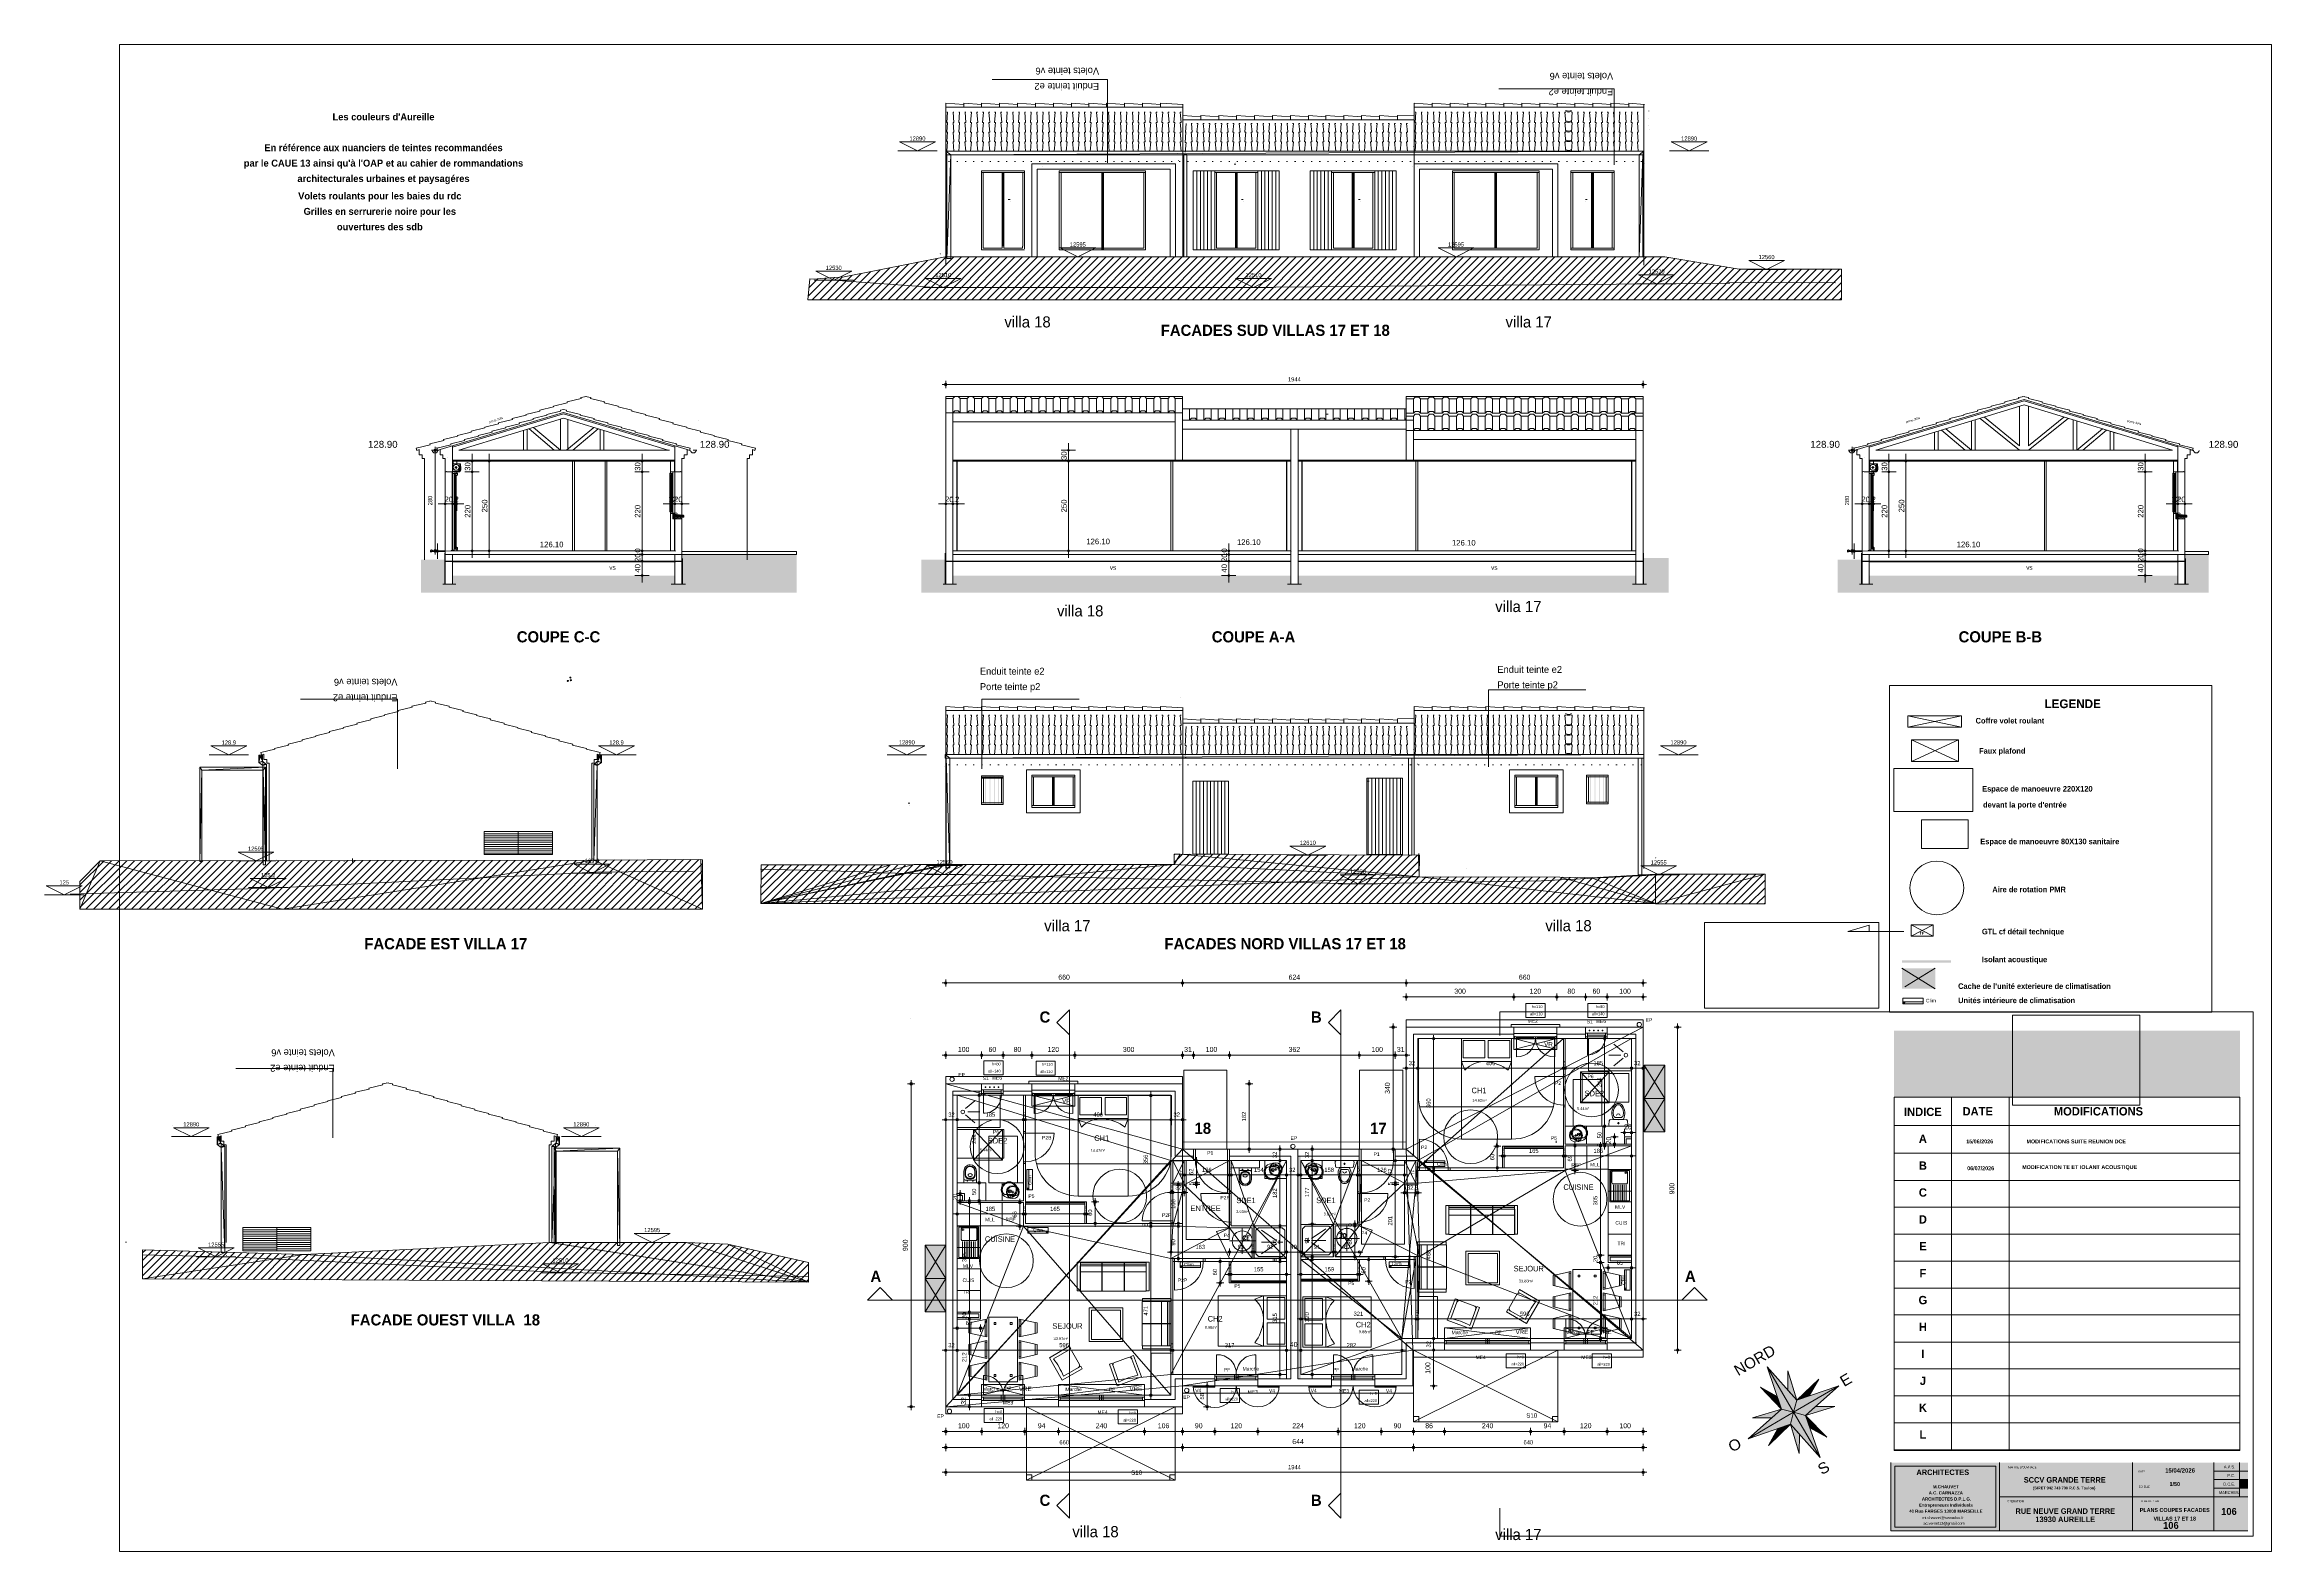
# Model space of a CAD drawing. Header units: metres. Extents: x -36.1 to 26, y -0.1 to 41.9.
import ezdxf
from ezdxf.enums import TextEntityAlignment as Align
from ezdxf.lldxf.tags import DXFTag

# ---------------------------------------------------------------- set-up
doc = ezdxf.new("R2010")
doc.units = ezdxf.units.M
doc.header["$MEASUREMENT"] = 0
doc.header["$XCLIPFRAME"] = 2
for name, color, linetype in [('Calque commun', 7, 'Continuous'), ('Calque100', 7, 'Continuous'), ('Calque2', 7, 'Continuous'), ('Calque4', 7, 'Continuous'), ('Calque5', 7, 'Continuous'), ('Calque59', 7, 'Continuous'), ('Calque7', 7, 'Continuous'), ('Calque79', 7, 'Continuous'), ('Calque9', 7, 'Continuous'), ('Calque90', 7, 'Continuous'), ('Cotations', 7, 'Continuous'), ('Textes', 7, 'Continuous')]:
    doc.layers.add(name, color=color, linetype=linetype)
doc.styles.add('Arial10', font='arial.ttf', dxfattribs={"height": 0.154626})
doc.styles.add('Arial11', font='arial.ttf', dxfattribs={"height": 0.193282})
doc.styles.add('Arial12', font='arial.ttf', dxfattribs={"width": 1.037433, "height": 2.319387})
doc.styles.add('Arial13', font='arial.ttf', dxfattribs={"width": 1.027642, "height": 2.319387})
doc.styles.add('Arial14', font='arial.ttf', dxfattribs={"width": 0.996783, "height": 2.319387})
doc.styles.add('Arial4', font='arial.ttf', dxfattribs={"height": 0.077313})
doc.styles.add('Arial5', font='arial.ttf', dxfattribs={"height": 0.098961})
doc.styles.add('Arial6', font='arial.ttf', dxfattribs={"height": 0.185551})
doc.styles.add('Arial7', font='arial.ttf', dxfattribs={"height": 0.216476})
doc.styles.add('Arial8', font='arial.ttf', dxfattribs={"height": 0.154626})
doc.styles.add('Arial9', font='arial.ttf', dxfattribs={"height": 0.127566})
doc.styles.add('Century Gothic', font='GOTHIC.TTF', dxfattribs={"height": 0.155151})
doc.styles.add('Century Gothic Gras', font='txt.shx', dxfattribs={"height": 0.116336})
doc.styles.add('Century Gothic10', font='GOTHIC.TTF', dxfattribs={"height": 0.193938})
doc.styles.add('Century Gothic11', font='GOTHIC.TTF', dxfattribs={"height": 0.193938})
doc.styles.add('Century Gothic12', font='GOTHIC.TTF', dxfattribs={"height": 0.193938})
doc.styles.add('Century Gothic13', font='GOTHIC.TTF', dxfattribs={"height": 0.193938})
doc.styles.add('Century Gothic14', font='GOTHICB.TTF', dxfattribs={"height": 0.193894})
doc.styles.add('Century Gothic15', font='GOTHICB.TTF', dxfattribs={"height": 0.193894})
doc.styles.add('Century Gothic16', font='GOTHIC.TTF', dxfattribs={"height": 0.159822})
doc.styles.add('Century Gothic17', font='GOTHIC.TTF', dxfattribs={"height": 0.159838})
doc.styles.add('Century Gothic18', font='GOTHICB.TTF', dxfattribs={"height": 0.155115})
doc.styles.add('Century Gothic19', font='GOTHICB.TTF', dxfattribs={"height": 0.241204})
doc.styles.add('Century Gothic2', font='GOTHIC.TTF', dxfattribs={"height": 0.116363})
doc.styles.add('Century Gothic20', font='GOTHICB.TTF', dxfattribs={"height": 0.046535})
doc.styles.add('Century Gothic21', font='GOTHICB.TTF', dxfattribs={"height": 0.077558})
doc.styles.add('Century Gothic22', font='GOTHICB.TTF', dxfattribs={"height": 0.465345})
doc.styles.add('Century Gothic23', font='GOTHIC.TTF', dxfattribs={"height": 0.061285})
doc.styles.add('Century Gothic24', font='GOTHICB.TTF', dxfattribs={"height": 0.108581})
doc.styles.add('Century Gothic25', font='GOTHICB.TTF', dxfattribs={"height": 0.242755})
doc.styles.add('Century Gothic3', font='GOTHIC.TTF', dxfattribs={"height": 0.139636})
doc.styles.add('Century Gothic6', font='GOTHIC.TTF', dxfattribs={"height": 0.077575})
doc.styles.add('Century Gothic7', font='GOTHIC.TTF', dxfattribs={"height": 0.124121})
doc.styles.add('Century Gothic8', font='GOTHICB.TTF', dxfattribs={"height": 0.31023})
doc.styles.add('Century Gothic9', font='GOTHIC.TTF', dxfattribs={"height": 0.310302})
tags = doc.linetypes.add('DASHDOT2', pattern=[0.5, 0.25, -0.125, 0, -0.125]).pattern_tags.tags
tags[10:11] = [DXFTag(74, 4), DXFTag(75, 0), DXFTag(340, '0'), DXFTag(46, 1.0), DXFTag(50, 0.0), DXFTag(44, 0.0), DXFTag(45, 0.0)]
tags[8:9] = [DXFTag(74, 4), DXFTag(75, 0), DXFTag(340, '0'), DXFTag(46, 1.0), DXFTag(50, 0.0), DXFTag(44, 0.0), DXFTag(45, 0.0)]
tags[6:7] = [DXFTag(74, 4), DXFTag(75, 0), DXFTag(340, '0'), DXFTag(46, 1.0), DXFTag(50, 0.0), DXFTag(44, 0.0), DXFTag(45, 0.0)]
tags[4:5] = [DXFTag(74, 4), DXFTag(75, 0), DXFTag(340, '0'), DXFTag(46, 1.0), DXFTag(50, 0.0), DXFTag(44, 0.0), DXFTag(45, 0.0)]
tags = doc.linetypes.add('DIVIDE2', pattern=[0.625, 0.25, -0.125, 0, -0.125, 0, -0.125]).pattern_tags.tags
tags[14:15] = [DXFTag(74, 4), DXFTag(75, 0), DXFTag(340, '0'), DXFTag(46, 1.0), DXFTag(50, 0.0), DXFTag(44, 0.0), DXFTag(45, 0.0)]
tags[12:13] = [DXFTag(74, 4), DXFTag(75, 0), DXFTag(340, '0'), DXFTag(46, 1.0), DXFTag(50, 0.0), DXFTag(44, 0.0), DXFTag(45, 0.0)]
tags[10:11] = [DXFTag(74, 4), DXFTag(75, 0), DXFTag(340, '0'), DXFTag(46, 1.0), DXFTag(50, 0.0), DXFTag(44, 0.0), DXFTag(45, 0.0)]
tags[8:9] = [DXFTag(74, 4), DXFTag(75, 0), DXFTag(340, '0'), DXFTag(46, 1.0), DXFTag(50, 0.0), DXFTag(44, 0.0), DXFTag(45, 0.0)]
tags[6:7] = [DXFTag(74, 4), DXFTag(75, 0), DXFTag(340, '0'), DXFTag(46, 1.0), DXFTag(50, 0.0), DXFTag(44, 0.0), DXFTag(45, 0.0)]
tags[4:5] = [DXFTag(74, 4), DXFTag(75, 0), DXFTag(340, '0'), DXFTag(46, 1.0), DXFTag(50, 0.0), DXFTag(44, 0.0), DXFTag(45, 0.0)]
tags = doc.linetypes.add('DOT2', pattern=[0.125, 0, -0.125]).pattern_tags.tags
tags[6:7] = [DXFTag(74, 4), DXFTag(75, 0), DXFTag(340, '0'), DXFTag(46, 1.0), DXFTag(50, 0.0), DXFTag(44, 0.0), DXFTag(45, 0.0)]
tags[4:5] = [DXFTag(74, 4), DXFTag(75, 0), DXFTag(340, '0'), DXFTag(46, 1.0), DXFTag(50, 0.0), DXFTag(44, 0.0), DXFTag(45, 0.0)]
tags = doc.linetypes.add('HIDDEN', pattern=[0.375, 0.25, -0.125]).pattern_tags.tags
tags[6:7] = [DXFTag(74, 4), DXFTag(75, 0), DXFTag(340, '0'), DXFTag(46, 1.0), DXFTag(50, 0.0), DXFTag(44, 0.0), DXFTag(45, 0.0)]
tags[4:5] = [DXFTag(74, 4), DXFTag(75, 0), DXFTag(340, '0'), DXFTag(46, 1.0), DXFTag(50, 0.0), DXFTag(44, 0.0), DXFTag(45, 0.0)]
tags = doc.linetypes.add('HIDDEN2', pattern=[0.1875, 0.125, -0.0625]).pattern_tags.tags
tags[6:7] = [DXFTag(74, 4), DXFTag(75, 0), DXFTag(340, '0'), DXFTag(46, 1.0), DXFTag(50, 0.0), DXFTag(44, 0.0), DXFTag(45, 0.0)]
tags[4:5] = [DXFTag(74, 4), DXFTag(75, 0), DXFTag(340, '0'), DXFTag(46, 1.0), DXFTag(50, 0.0), DXFTag(44, 0.0), DXFTag(45, 0.0)]
tags = doc.linetypes.add('HIDDENX2', pattern=[0.75, 0.5, -0.25]).pattern_tags.tags
tags[6:7] = [DXFTag(74, 4), DXFTag(75, 0), DXFTag(340, '0'), DXFTag(46, 1.0), DXFTag(50, 0.0), DXFTag(44, 0.0), DXFTag(45, 0.0)]
tags[4:5] = [DXFTag(74, 4), DXFTag(75, 0), DXFTag(340, '0'), DXFTag(46, 1.0), DXFTag(50, 0.0), DXFTag(44, 0.0), DXFTag(45, 0.0)]
picture_1 = doc.add_image_def('image1.jpg', size_in_pixel=(1169, 826))
picture_2 = doc.add_image_def('image2.jpg', size_in_pixel=(789, 328))

# ---------------------------------------------------------------- blocks, each defined once
blk = doc.blocks.new('Block5330')
at = {"layer": 'Calque commun', "color": 7, "linetype": 'Continuous', "lineweight": 18}
for p, q in [((8.241, 14.471), (8.441, 14.471)), ((8.241, 14.271), (8.241, 14.271))]:
    blk.add_line(p, q, dxfattribs=at)
at = {"layer": 'Calque commun', "color": 7, "linetype": 'Continuous', "lineweight": 9}
blk.add_line((8.241, 14.151), (8.121, 14.151), dxfattribs=at)
blk = doc.blocks.new('Block5384')
at = {"layer": 'Calque commun', "color": 7, "linetype": 'Continuous', "lineweight": 18}
blk.add_line((8.441, 5.471), (8.441, 14.471), dxfattribs=at)
at = {"layer": 'Calque commun', "color": 7, "linetype": 'Continuous', "lineweight": 9}
for p, q in [((8.121, 5.791), (8.121, 14.151)), ((8.241, 5.671), (8.241, 14.271))]:
    blk.add_line(p, q, dxfattribs=at)
blk = doc.blocks.new('Block5385')
at = {"layer": 'Calque commun', "color": 7, "linetype": 'Continuous', "lineweight": 18}
for p, q in [((1.841, 14.471), (4.841, 14.471)), ((6.041, 14.471), (6.841, 14.471)), ((7.441, 14.471), (8.441, 14.471))]:
    blk.add_line(p, q, dxfattribs=at)
at = {"layer": 'Calque commun', "color": 7, "linetype": 'Continuous', "lineweight": 9}
for p, q in [((2.041, 14.271), (4.841, 14.271)), ((2.161, 14.151), (4.841, 14.151)), ((6.041, 14.271), (6.841, 14.271)), ((6.041, 14.151), (6.841, 14.151)), ((7.441, 14.271), (8.241, 14.271)), ((7.441, 14.151), (8.121, 14.151))]:
    blk.add_line(p, q, dxfattribs=at)
blk = doc.blocks.new('Block5386')
at = {"layer": 'Calque commun', "color": 7, "linetype": 'Continuous', "lineweight": 18}
blk.add_line((1.841, 14.471), (1.841, 11.071), dxfattribs=at)
at = {"layer": 'Calque commun', "color": 7, "linetype": 'Continuous', "lineweight": 9}
for p, q in [((2.041, 14.271), (2.041, 10.871)), ((2.161, 14.151), (2.161, 10.751))]:
    blk.add_line(p, q, dxfattribs=at)
blk = doc.blocks.new('Block5387')
at = {"layer": 'Calque commun', "color": 7, "linetype": 'Continuous', "lineweight": 9}
for p, q in [((1.721, 5.791), (2.906, 5.791)), ((1.841, 5.671), (2.906, 5.671)), ((5.306, 5.791), (6.241, 5.791)), ((5.306, 5.671), (6.241, 5.671)), ((7.441, 5.791), (8.121, 5.791)), ((7.441, 5.671), (8.241, 5.671))]:
    blk.add_line(p, q, dxfattribs=at)
at = {"layer": 'Calque commun', "color": 7, "linetype": 'Continuous', "lineweight": 18}
for p, q in [((2.041, 5.471), (2.906, 5.471)), ((5.306, 5.471), (6.241, 5.471)), ((7.441, 5.471), (8.441, 5.471))]:
    blk.add_line(p, q, dxfattribs=at)
blk = doc.blocks.new('new')
at = {"layer": 'Calque commun', "color": 5, "linetype": 'Continuous', "lineweight": 9}
blk.add_arc((0, 0), 0.5, 0, 359.99941, dxfattribs=at)
blk = doc.blocks.new('new2')
at = {"layer": 'Calque commun', "color": 5, "linetype": 'Continuous', "lineweight": 9}
blk.add_arc((0, 0), 0.5, 0, 359.99941, dxfattribs=at)
blk = doc.blocks.new('DimLine5560')
at = {"layer": 'Calque commun', "color": 5, "linetype": 'Continuous', "lineweight": 9}
for p, q in [((2.044, 2.757), (1.944, 2.757)), ((2.044, 2.857), (2.044, 2.657)), ((2.044, 2.757), (8.444, 2.757)), ((8.444, 2.857), (8.444, 2.657)), ((8.444, 2.757), (8.544, 2.757))]:
    blk.add_line(p, q, dxfattribs=at)
at = {"layer": 'Calque commun', "color": 5, "linetype": 'Continuous', "lineweight": 9, "xscale": 0.07000000029802322, "yscale": 0.07000000029802322, "zscale": 0.07000000029802322}
for name, p in [('new', (2.044, 2.757)), ('new2', (8.444, 2.757))]:
    blk.add_blockref(name, p, dxfattribs=at)
at = {"layer": 'Calque commun', "color": 5, "linetype": 'Continuous', "lineweight": 9, "style": 'Century Gothic2'}
blk.add_text('640', height=0.1164, dxfattribs=at).set_placement((5.244, 2.807), align=Align.BOTTOM_CENTER)
blk = doc.blocks.new('@PRES_1_$$_1')
at = {"layer": 'Calque commun', "color": 5, "linetype": 'Continuous', "lineweight": 9}
for p, q in [((0, 0.32), (0.6, 0.32)), ((0.6, 0.15), (0, 0.15)), ((0.6, 0.05), (0, 0.05)), ((0, 0), (0.6, 0)), ((0.05, 0.05), (0.05, 0.15)), ((0.05, 0.1), (0.55, 0.1)), ((0.55, 0.15), (0.55, 0.05))]:
    blk.add_line(p, q, dxfattribs=at)
blk = doc.blocks.new('@PRES_1_$$_1-2')
at = {"layer": 'Calque commun', "color": 0, "linetype": 'ByBlock', "lineweight": -2}
blk.add_line((0, 0), (0, 0.32), dxfattribs=at)
blk = doc.blocks.new('@PRES_1_$$_1-3')
at = {"layer": 'Calque commun', "color": 0, "linetype": 'ByBlock', "lineweight": -2}
blk.add_line((0, 0), (0, 0.32), dxfattribs=at)
blk = doc.blocks.new('INTER_2D_COMB')
at = {"layer": 'Calque4', "color": 0, "linetype": 'ByBlock', "lineweight": -2}
blk.add_blockref('@PRES_1_$$_1', (0, 0), dxfattribs=at)
at = {"layer": 'Calque4', "color": 7, "linetype": 'Continuous', "lineweight": 9}
blk.add_blockref('@PRES_1_$$_1-2', (0, 0), dxfattribs=at)
at = {"layer": 'Calque4', "color": 7, "linetype": 'Continuous', "lineweight": 9, "extrusion": (0, 0, -1), "xscale": -1, "yscale": -1, "zscale": -1, "rotation": -180}
blk.add_blockref('@PRES_1_$$_1-3', (-0.6, 0), dxfattribs=at)
blk = doc.blocks.new('PLACED_COMB')
at = {"layer": 'Calque4', "color": 0, "linetype": 'ByBlock', "lineweight": -2}
blk.add_blockref('INTER_2D_COMB', (0, 0), dxfattribs=at)
blk = doc.blocks.new('@PRES_1_$$_1-4')
at = {"layer": 'Calque commun', "color": 5, "linetype": 'Continuous', "lineweight": 9}
for p, q in [((0, 0.32), (2.4, 0.32)), ((2.4, 0.15), (0, 0.15)), ((2.4, 0.05), (0, 0.05)), ((0, 0), (2.4, 0)), ((0.05, 0.05), (0.05, 0.15)), ((0.05, 0.1), (2.35, 0.1)), ((2.35, 0.15), (2.35, 0.05))]:
    blk.add_line(p, q, dxfattribs=at)
blk = doc.blocks.new('@PRES_1_$$_1-5')
at = {"layer": 'Calque commun', "color": 7, "linetype": 'Continuous', "lineweight": 9}
blk.add_line((0, 0), (0, 0.32), dxfattribs=at)
blk = doc.blocks.new('@PRES_1_$$_1-6')
at = {"layer": 'Calque commun', "color": 7, "linetype": 'Continuous', "lineweight": 9}
blk.add_line((0, 0), (0, 0.32), dxfattribs=at)
blk = doc.blocks.new('INTER_2D_COMB2')
at = {"layer": 'Calque commun', "color": 0, "linetype": 'ByBlock', "lineweight": -2}
for name in ['@PRES_1_$$_1-4', '@PRES_1_$$_1-5']:
    blk.add_blockref(name, (0, 0), dxfattribs=at)
at = {"layer": 'Calque commun', "color": 0, "linetype": 'ByBlock', "lineweight": -2, "extrusion": (0, 0, -1), "xscale": -1, "yscale": -1, "zscale": -1, "rotation": -180}
blk.add_blockref('@PRES_1_$$_1-6', (-2.4, 0), dxfattribs=at)
blk = doc.blocks.new('PLACED_COMB2')
at = {"layer": 'Calque commun', "color": 0, "linetype": 'ByBlock', "lineweight": -2}
blk.add_blockref('INTER_2D_COMB2', (0, 0), dxfattribs=at)
blk = doc.blocks.new('new3')
at = {"layer": 'Calque commun', "color": 5, "linetype": 'Continuous', "lineweight": 9}
blk.add_arc((0, 0), 0.5, 0, 359.99941, dxfattribs=at)
blk = doc.blocks.new('new4')
at = {"layer": 'Calque commun', "color": 5, "linetype": 'Continuous', "lineweight": 9}
blk.add_arc((0, 0), 0.5, 0, 359.99941, dxfattribs=at)
blk = doc.blocks.new('DimLine6780')
at = {"layer": 'Calque commun', "color": 5, "linetype": 'Continuous', "lineweight": 9}
for p, q in [((9.506, 14.471), (9.306, 14.471)), ((9.406, 14.471), (9.406, 14.571)), ((9.406, 5.471), (9.406, 14.471)), ((9.506, 5.471), (9.306, 5.471)), ((9.406, 5.471), (9.406, 5.371))]:
    blk.add_line(p, q, dxfattribs=at)
at = {"layer": 'Calque commun', "color": 5, "linetype": 'Continuous', "lineweight": 9, "xscale": 0.07000000029802322, "yscale": 0.07000000029802322, "zscale": 0.07000000029802322, "rotation": 90}
for name, p in [('new4', (9.406, 14.471)), ('new3', (9.406, 5.471))]:
    blk.add_blockref(name, p, dxfattribs=at)
at = {"layer": 'Calque commun', "color": 5, "linetype": 'Continuous', "lineweight": 9, "style": 'Century Gothic3'}
blk.add_text('900', height=0.1396, rotation=89.99999, dxfattribs=at).set_placement((9.356, 9.971), align=Align.BOTTOM_CENTER)
blk = doc.blocks.new('tbl&6c')
at = {"layer": 'Calque commun', "color": 8, "linetype": 'ByBlock', "lineweight": 9}
for p, q in [((0.05, 0.85), (0.15, 1.3)), ((0.05, 0.85), (0.15, 1.3)), ((0.15, 1.3), (0.161, 1.35)), ((0.15, 1.3), (0.161, 1.35)), ((0.15, 1.3), (0.45, 1.3)), ((0.15, 1.3), (0.45, 1.3)), ((0.15, 1.3), (0.15, 1.3)), ((0.15, 1.3), (0.15, 1.3)), ((0.45, 1.3), (0.15, 1.3)), ((0.45, 1.3), (0.15, 1.3)), ((0.15, 1.3), (0.15, 1.3)), ((0.15, 1.3), (0.15, 1.3)), ((0.161, 1.35), (0.439, 1.35)), ((0.161, 1.35), (0.439, 1.35)), ((0.161, 1.35), (0.161, 1.35)), ((0.161, 1.35), (0.161, 1.35)), ((0.439, 1.35), (0.45, 1.3)), ((0.439, 1.35), (0.45, 1.3)), ((0.439, 1.35), (0.439, 1.35)), ((0.439, 1.35), (0.439, 1.35)), ((0.45, 1.3), (0.55, 0.85)), ((0.45, 1.3), (0.55, 0.85)), ((0.45, 1.3), (0.45, 1.3)), ((0.45, 1.3), (0.45, 1.3)), ((0.45, 1.3), (0.45, 1.3)), ((0.45, 1.3), (0.45, 1.3)), ((0.65, 0.85), (0.75, 1.3)), ((0.65, 0.85), (0.75, 1.3)), ((0.75, 1.3), (0.761, 1.35)), ((0.75, 1.3), (0.761, 1.35)), ((0.75, 1.3), (1.05, 1.3)), ((0.75, 1.3), (1.05, 1.3)), ((0.75, 1.3), (0.75, 1.3)), ((0.75, 1.3), (0.75, 1.3)), ((1.05, 1.3), (0.75, 1.3)), ((1.05, 1.3), (0.75, 1.3)), ((0.75, 1.3), (0.75, 1.3)), ((0.75, 1.3), (0.75, 1.3)), ((0.761, 1.35), (1.039, 1.35)), ((0.761, 1.35), (1.039, 1.35)), ((0.761, 1.35), (0.761, 1.35)), ((0.761, 1.35), (0.761, 1.35)), ((1.039, 1.35), (1.05, 1.3)), ((1.039, 1.35), (1.05, 1.3)), ((1.039, 1.35), (1.039, 1.35)), ((1.039, 1.35), (1.039, 1.35)), ((1.05, 1.3), (1.15, 0.85)), ((1.05, 1.3), (1.15, 0.85)), ((1.05, 1.3), (1.05, 1.3)), ((1.05, 1.3), (1.05, 1.3)), ((1.05, 1.3), (1.05, 1.3)), ((1.05, 1.3), (1.05, 1.3)), ((1.25, 0.85), (1.35, 1.3)), ((1.25, 0.85), (1.35, 1.3)), ((1.35, 1.3), (1.361, 1.35)), ((1.35, 1.3), (1.361, 1.35)), ((1.35, 1.3), (1.65, 1.3)), ((1.35, 1.3), (1.65, 1.3)), ((1.35, 1.3), (1.35, 1.3)), ((1.35, 1.3), (1.35, 1.3)), ((1.65, 1.3), (1.35, 1.3)), ((1.65, 1.3), (1.35, 1.3)), ((1.35, 1.3), (1.35, 1.3)), ((1.35, 1.3), (1.35, 1.3)), ((1.361, 1.35), (1.639, 1.35)), ((1.361, 1.35), (1.639, 1.35)), ((1.361, 1.35), (1.361, 1.35)), ((1.361, 1.35), (1.361, 1.35)), ((1.639, 1.35), (1.65, 1.3)), ((1.639, 1.35), (1.65, 1.3)), ((1.639, 1.35), (1.639, 1.35)), ((1.639, 1.35), (1.639, 1.35)), ((1.65, 1.3), (1.75, 0.85)), ((1.65, 1.3), (1.75, 0.85)), ((1.65, 1.3), (1.65, 1.3)), ((1.65, 1.3), (1.65, 1.3)), ((1.65, 1.3), (1.65, 1.3)), ((1.65, 1.3), (1.65, 1.3)), ((1.8, 0.8), (0, 0.8)), ((0, 0.8), (0, 0)), ((1.8, 0.8), (0, 0.8)), ((0, 0.8), (0, 0)), ((0, 0.8), (0, 0.8)), ((0, 0.8), (0, 0.8)), ((0.05, 0.85), (0.061, 0.9)), ((0.05, 0.85), (0.061, 0.9)), ((0.55, 0.85), (0.05, 0.85)), ((0.55, 0.85), (0.05, 0.85)), ((0.05, 0.85), (0.05, 0.85)), ((0.05, 0.85), (0.05, 0.85)), ((0.55, 0.85), (0.05, 0.85)), ((0.55, 0.85), (0.05, 0.85)), ((0.05, 0.85), (0.05, 0.85)), ((0.05, 0.85), (0.05, 0.85)), ((0.061, 0.9), (0.539, 0.9)), ((0.061, 0.9), (0.539, 0.9)), ((0.061, 0.9), (0.061, 0.9)), ((0.061, 0.9), (0.061, 0.9)), ((0.101, 0.85), (0.112, 0.9)), ((0.101, 0.85), (0.112, 0.9)), ((0.499, 0.85), (0.101, 0.85)), ((0.499, 0.85), (0.101, 0.85)), ((0.101, 0.85), (0.101, 0.85)), ((0.101, 0.85), (0.101, 0.85)), ((0.112, 0.9), (0.488, 0.9)), ((0.112, 0.9), (0.488, 0.9)), ((0.112, 0.9), (0.112, 0.9)), ((0.112, 0.9), (0.112, 0.9)), ((0.2, 0.65), (0.15, 0.65)), ((0.15, 0.65), (0.15, 0.6)), ((0.2, 0.65), (0.15, 0.65)), ((0.15, 0.65), (0.15, 0.6)), ((0.15, 0.65), (0.15, 0.65)), ((0.15, 0.65), (0.15, 0.65)), ((0.2, 0.6), (0.2, 0.65)), ((0.2, 0.6), (0.2, 0.65)), ((0.2, 0.65), (0.2, 0.65)), ((0.2, 0.65), (0.2, 0.65)), ((0.488, 0.9), (0.499, 0.85)), ((0.488, 0.9), (0.499, 0.85)), ((0.488, 0.9), (0.488, 0.9)), ((0.488, 0.9), (0.488, 0.9)), ((0.499, 0.85), (0.499, 0.85)), ((0.499, 0.85), (0.499, 0.85)), ((0.539, 0.9), (0.55, 0.85)), ((0.539, 0.9), (0.55, 0.85)), ((0.539, 0.9), (0.539, 0.9)), ((0.539, 0.9), (0.539, 0.9)), ((0.55, 0.85), (0.55, 0.85)), ((0.55, 0.85), (0.55, 0.85)), ((0.55, 0.85), (0.55, 0.85)), ((0.55, 0.85), (0.55, 0.85)), ((0.65, 0.85), (0.661, 0.9)), ((0.65, 0.85), (0.661, 0.9)), ((1.15, 0.85), (0.65, 0.85)), ((1.15, 0.85), (0.65, 0.85)), ((0.65, 0.85), (0.65, 0.85)), ((0.65, 0.85), (0.65, 0.85)), ((1.15, 0.85), (0.65, 0.85)), ((1.15, 0.85), (0.65, 0.85)), ((0.65, 0.85), (0.65, 0.85)), ((0.65, 0.85), (0.65, 0.85)), ((0.661, 0.9), (1.139, 0.9)), ((0.661, 0.9), (1.139, 0.9)), ((0.661, 0.9), (0.661, 0.9)), ((0.661, 0.9), (0.661, 0.9)), ((0.701, 0.85), (0.712, 0.9)), ((0.701, 0.85), (0.712, 0.9)), ((1.099, 0.85), (0.701, 0.85)), ((1.099, 0.85), (0.701, 0.85)), ((0.701, 0.85), (0.701, 0.85)), ((0.701, 0.85), (0.701, 0.85)), ((0.712, 0.9), (1.088, 0.9)), ((0.712, 0.9), (1.088, 0.9)), ((0.712, 0.9), (0.712, 0.9)), ((0.712, 0.9), (0.712, 0.9)), ((1.088, 0.9), (1.099, 0.85)), ((1.088, 0.9), (1.099, 0.85)), ((1.088, 0.9), (1.088, 0.9)), ((1.088, 0.9), (1.088, 0.9)), ((1.099, 0.85), (1.099, 0.85)), ((1.099, 0.85), (1.099, 0.85)), ((1.139, 0.9), (1.15, 0.85)), ((1.139, 0.9), (1.15, 0.85)), ((1.139, 0.9), (1.139, 0.9)), ((1.139, 0.9), (1.139, 0.9)), ((1.15, 0.85), (1.15, 0.85)), ((1.15, 0.85), (1.15, 0.85)), ((1.15, 0.85), (1.15, 0.85)), ((1.15, 0.85), (1.15, 0.85)), ((1.25, 0.85), (1.261, 0.9)), ((1.25, 0.85), (1.261, 0.9)), ((1.75, 0.85), (1.25, 0.85)), ((1.75, 0.85), (1.25, 0.85)), ((1.25, 0.85), (1.25, 0.85)), ((1.25, 0.85), (1.25, 0.85)), ((1.75, 0.85), (1.25, 0.85)), ((1.75, 0.85), (1.25, 0.85)), ((1.25, 0.85), (1.25, 0.85)), ((1.25, 0.85), (1.25, 0.85)), ((1.261, 0.9), (1.739, 0.9)), ((1.261, 0.9), (1.739, 0.9)), ((1.261, 0.9), (1.261, 0.9)), ((1.261, 0.9), (1.261, 0.9)), ((1.301, 0.85), (1.312, 0.9)), ((1.301, 0.85), (1.312, 0.9)), ((1.699, 0.85), (1.301, 0.85)), ((1.699, 0.85), (1.301, 0.85)), ((1.301, 0.85), (1.301, 0.85)), ((1.301, 0.85), (1.301, 0.85)), ((1.312, 0.9), (1.688, 0.9)), ((1.312, 0.9), (1.688, 0.9)), ((1.312, 0.9), (1.312, 0.9)), ((1.312, 0.9), (1.312, 0.9)), ((1.65, 0.65), (1.6, 0.65)), ((1.6, 0.65), (1.6, 0.6)), ((1.65, 0.65), (1.6, 0.65)), ((1.6, 0.65), (1.6, 0.6)), ((1.6, 0.65), (1.6, 0.65)), ((1.6, 0.65), (1.6, 0.65)), ((1.65, 0.6), (1.65, 0.65)), ((1.65, 0.6), (1.65, 0.65)), ((1.65, 0.65), (1.65, 0.65)), ((1.65, 0.65), (1.65, 0.65)), ((1.688, 0.9), (1.699, 0.85)), ((1.688, 0.9), (1.699, 0.85)), ((1.688, 0.9), (1.688, 0.9)), ((1.688, 0.9), (1.688, 0.9)), ((1.699, 0.85), (1.699, 0.85)), ((1.699, 0.85), (1.699, 0.85)), ((1.739, 0.9), (1.75, 0.85)), ((1.739, 0.9), (1.75, 0.85)), ((1.739, 0.9), (1.739, 0.9)), ((1.739, 0.9), (1.739, 0.9)), ((1.75, 0.85), (1.75, 0.85)), ((1.75, 0.85), (1.75, 0.85)), ((1.75, 0.85), (1.75, 0.85)), ((1.75, 0.85), (1.75, 0.85)), ((1.8, 0), (1.8, 0.8)), ((1.8, 0), (1.8, 0.8)), ((1.8, 0.8), (1.8, 0.8)), ((1.8, 0.8), (1.8, 0.8)), ((0, 0), (1.8, 0)), ((0, 0), (1.8, 0)), ((0, 0), (0, 0)), ((0, 0), (0, 0)), ((0.15, 0.6), (0.2, 0.6)), ((0.15, 0.6), (0.2, 0.6)), ((0.15, 0.6), (0.15, 0.6)), ((0.15, 0.6), (0.15, 0.6)), ((0.2, 0.2), (0.15, 0.2)), ((0.15, 0.2), (0.15, 0.15)), ((0.2, 0.2), (0.15, 0.2)), ((0.15, 0.2), (0.15, 0.15)), ((0.15, 0.2), (0.15, 0.2)), ((0.15, 0.2), (0.15, 0.2)), ((0.15, 0.15), (0.2, 0.15)), ((0.15, 0.15), (0.2, 0.15)), ((0.15, 0.15), (0.15, 0.15)), ((0.15, 0.15), (0.15, 0.15)), ((0.2, 0.6), (0.2, 0.6)), ((0.2, 0.6), (0.2, 0.6)), ((0.2, 0.15), (0.2, 0.2)), ((0.2, 0.15), (0.2, 0.2)), ((0.2, 0.2), (0.2, 0.2)), ((0.2, 0.2), (0.2, 0.2)), ((0.2, 0.15), (0.2, 0.15)), ((0.2, 0.15), (0.2, 0.15)), ((1.6, 0.6), (1.65, 0.6)), ((1.6, 0.6), (1.65, 0.6)), ((1.6, 0.6), (1.6, 0.6)), ((1.6, 0.6), (1.6, 0.6)), ((1.65, 0.2), (1.6, 0.2)), ((1.6, 0.2), (1.6, 0.15)), ((1.65, 0.2), (1.6, 0.2)), ((1.6, 0.2), (1.6, 0.15)), ((1.6, 0.2), (1.6, 0.2)), ((1.6, 0.2), (1.6, 0.2)), ((1.6, 0.15), (1.65, 0.15)), ((1.6, 0.15), (1.65, 0.15)), ((1.6, 0.15), (1.6, 0.15)), ((1.6, 0.15), (1.6, 0.15)), ((1.65, 0.6), (1.65, 0.6)), ((1.65, 0.6), (1.65, 0.6)), ((1.65, 0.15), (1.65, 0.2)), ((1.65, 0.15), (1.65, 0.2)), ((1.65, 0.2), (1.65, 0.2)), ((1.65, 0.2), (1.65, 0.2)), ((1.65, 0.15), (1.65, 0.15)), ((1.65, 0.15), (1.65, 0.15)), ((1.8, 0), (1.8, 0)), ((1.8, 0), (1.8, 0)), ((0.15, -0.5), (0.05, -0.05)), ((0.05, -0.05), (0.55, -0.05)), ((0.15, -0.5), (0.05, -0.05)), ((0.05, -0.05), (0.55, -0.05)), ((0.05, -0.05), (0.05, -0.05)), ((0.05, -0.05), (0.05, -0.05)), ((0.061, -0.1), (0.05, -0.05)), ((0.05, -0.05), (0.55, -0.05)), ((0.061, -0.1), (0.05, -0.05)), ((0.05, -0.05), (0.55, -0.05)), ((0.05, -0.05), (0.05, -0.05)), ((0.05, -0.05), (0.05, -0.05)), ((0.539, -0.1), (0.061, -0.1)), ((0.539, -0.1), (0.061, -0.1)), ((0.061, -0.1), (0.061, -0.1)), ((0.061, -0.1), (0.061, -0.1)), ((0.112, -0.1), (0.101, -0.05)), ((0.101, -0.05), (0.499, -0.05)), ((0.112, -0.1), (0.101, -0.05)), ((0.101, -0.05), (0.499, -0.05)), ((0.101, -0.05), (0.101, -0.05)), ((0.101, -0.05), (0.101, -0.05)), ((0.488, -0.1), (0.112, -0.1)), ((0.488, -0.1), (0.112, -0.1)), ((0.112, -0.1), (0.112, -0.1)), ((0.112, -0.1), (0.112, -0.1)), ((0.45, -0.5), (0.15, -0.5)), ((0.45, -0.5), (0.15, -0.5)), ((0.15, -0.5), (0.15, -0.5)), ((0.15, -0.5), (0.15, -0.5)), ((0.161, -0.55), (0.15, -0.5)), ((0.15, -0.5), (0.45, -0.5)), ((0.161, -0.55), (0.15, -0.5)), ((0.15, -0.5), (0.45, -0.5)), ((0.15, -0.5), (0.15, -0.5)), ((0.15, -0.5), (0.15, -0.5)), ((0.439, -0.55), (0.161, -0.55)), ((0.439, -0.55), (0.161, -0.55)), ((0.161, -0.55), (0.161, -0.55)), ((0.161, -0.55), (0.161, -0.55)), ((0.45, -0.5), (0.439, -0.55)), ((0.45, -0.5), (0.439, -0.55)), ((0.439, -0.55), (0.439, -0.55)), ((0.439, -0.55), (0.439, -0.55)), ((0.55, -0.05), (0.45, -0.5)), ((0.55, -0.05), (0.45, -0.5)), ((0.45, -0.5), (0.45, -0.5)), ((0.45, -0.5), (0.45, -0.5)), ((0.45, -0.5), (0.45, -0.5)), ((0.45, -0.5), (0.45, -0.5)), ((0.499, -0.05), (0.488, -0.1)), ((0.499, -0.05), (0.488, -0.1)), ((0.488, -0.1), (0.488, -0.1)), ((0.488, -0.1), (0.488, -0.1)), ((0.499, -0.05), (0.499, -0.05)), ((0.499, -0.05), (0.499, -0.05)), ((0.55, -0.05), (0.539, -0.1)), ((0.55, -0.05), (0.539, -0.1)), ((0.539, -0.1), (0.539, -0.1)), ((0.539, -0.1), (0.539, -0.1)), ((0.55, -0.05), (0.55, -0.05)), ((0.55, -0.05), (0.55, -0.05)), ((0.55, -0.05), (0.55, -0.05)), ((0.55, -0.05), (0.55, -0.05)), ((0.75, -0.5), (0.65, -0.05)), ((0.65, -0.05), (1.15, -0.05)), ((0.75, -0.5), (0.65, -0.05)), ((0.65, -0.05), (1.15, -0.05)), ((0.65, -0.05), (0.65, -0.05)), ((0.65, -0.05), (0.65, -0.05)), ((0.661, -0.1), (0.65, -0.05)), ((0.65, -0.05), (1.15, -0.05)), ((0.661, -0.1), (0.65, -0.05)), ((0.65, -0.05), (1.15, -0.05)), ((0.65, -0.05), (0.65, -0.05)), ((0.65, -0.05), (0.65, -0.05)), ((1.139, -0.1), (0.661, -0.1)), ((1.139, -0.1), (0.661, -0.1)), ((0.661, -0.1), (0.661, -0.1)), ((0.661, -0.1), (0.661, -0.1)), ((0.712, -0.1), (0.701, -0.05)), ((0.701, -0.05), (1.099, -0.05)), ((0.712, -0.1), (0.701, -0.05)), ((0.701, -0.05), (1.099, -0.05)), ((0.701, -0.05), (0.701, -0.05)), ((0.701, -0.05), (0.701, -0.05)), ((1.088, -0.1), (0.712, -0.1)), ((1.088, -0.1), (0.712, -0.1)), ((0.712, -0.1), (0.712, -0.1)), ((0.712, -0.1), (0.712, -0.1)), ((1.05, -0.5), (0.75, -0.5)), ((1.05, -0.5), (0.75, -0.5)), ((0.75, -0.5), (0.75, -0.5)), ((0.75, -0.5), (0.75, -0.5)), ((0.761, -0.55), (0.75, -0.5)), ((0.75, -0.5), (1.05, -0.5)), ((0.761, -0.55), (0.75, -0.5)), ((0.75, -0.5), (1.05, -0.5)), ((0.75, -0.5), (0.75, -0.5)), ((0.75, -0.5), (0.75, -0.5)), ((1.039, -0.55), (0.761, -0.55)), ((1.039, -0.55), (0.761, -0.55)), ((0.761, -0.55), (0.761, -0.55)), ((0.761, -0.55), (0.761, -0.55)), ((1.05, -0.5), (1.039, -0.55)), ((1.05, -0.5), (1.039, -0.55)), ((1.039, -0.55), (1.039, -0.55)), ((1.039, -0.55), (1.039, -0.55)), ((1.15, -0.05), (1.05, -0.5)), ((1.15, -0.05), (1.05, -0.5)), ((1.05, -0.5), (1.05, -0.5)), ((1.05, -0.5), (1.05, -0.5)), ((1.05, -0.5), (1.05, -0.5)), ((1.05, -0.5), (1.05, -0.5)), ((1.099, -0.05), (1.088, -0.1)), ((1.099, -0.05), (1.088, -0.1)), ((1.088, -0.1), (1.088, -0.1)), ((1.088, -0.1), (1.088, -0.1)), ((1.099, -0.05), (1.099, -0.05)), ((1.099, -0.05), (1.099, -0.05)), ((1.15, -0.05), (1.139, -0.1)), ((1.15, -0.05), (1.139, -0.1)), ((1.139, -0.1), (1.139, -0.1)), ((1.139, -0.1), (1.139, -0.1)), ((1.15, -0.05), (1.15, -0.05)), ((1.15, -0.05), (1.15, -0.05)), ((1.15, -0.05), (1.15, -0.05)), ((1.15, -0.05), (1.15, -0.05)), ((1.35, -0.5), (1.25, -0.05)), ((1.25, -0.05), (1.75, -0.05)), ((1.35, -0.5), (1.25, -0.05)), ((1.25, -0.05), (1.75, -0.05)), ((1.25, -0.05), (1.25, -0.05)), ((1.25, -0.05), (1.25, -0.05)), ((1.261, -0.1), (1.25, -0.05)), ((1.25, -0.05), (1.75, -0.05)), ((1.261, -0.1), (1.25, -0.05)), ((1.25, -0.05), (1.75, -0.05)), ((1.25, -0.05), (1.25, -0.05)), ((1.25, -0.05), (1.25, -0.05)), ((1.739, -0.1), (1.261, -0.1)), ((1.739, -0.1), (1.261, -0.1)), ((1.261, -0.1), (1.261, -0.1)), ((1.261, -0.1), (1.261, -0.1)), ((1.312, -0.1), (1.301, -0.05)), ((1.301, -0.05), (1.699, -0.05)), ((1.312, -0.1), (1.301, -0.05)), ((1.301, -0.05), (1.699, -0.05)), ((1.301, -0.05), (1.301, -0.05)), ((1.301, -0.05), (1.301, -0.05)), ((1.688, -0.1), (1.312, -0.1)), ((1.688, -0.1), (1.312, -0.1)), ((1.312, -0.1), (1.312, -0.1)), ((1.312, -0.1), (1.312, -0.1)), ((1.65, -0.5), (1.35, -0.5)), ((1.65, -0.5), (1.35, -0.5)), ((1.35, -0.5), (1.35, -0.5)), ((1.35, -0.5), (1.35, -0.5)), ((1.361, -0.55), (1.35, -0.5)), ((1.35, -0.5), (1.65, -0.5)), ((1.361, -0.55), (1.35, -0.5)), ((1.35, -0.5), (1.65, -0.5)), ((1.35, -0.5), (1.35, -0.5)), ((1.35, -0.5), (1.35, -0.5)), ((1.639, -0.55), (1.361, -0.55)), ((1.639, -0.55), (1.361, -0.55)), ((1.361, -0.55), (1.361, -0.55)), ((1.361, -0.55), (1.361, -0.55)), ((1.65, -0.5), (1.639, -0.55)), ((1.65, -0.5), (1.639, -0.55)), ((1.639, -0.55), (1.639, -0.55)), ((1.639, -0.55), (1.639, -0.55)), ((1.75, -0.05), (1.65, -0.5)), ((1.75, -0.05), (1.65, -0.5)), ((1.65, -0.5), (1.65, -0.5)), ((1.65, -0.5), (1.65, -0.5)), ((1.65, -0.5), (1.65, -0.5)), ((1.65, -0.5), (1.65, -0.5)), ((1.699, -0.05), (1.688, -0.1)), ((1.699, -0.05), (1.688, -0.1)), ((1.688, -0.1), (1.688, -0.1)), ((1.688, -0.1), (1.688, -0.1)), ((1.699, -0.05), (1.699, -0.05)), ((1.699, -0.05), (1.699, -0.05)), ((1.75, -0.05), (1.739, -0.1)), ((1.75, -0.05), (1.739, -0.1)), ((1.739, -0.1), (1.739, -0.1)), ((1.739, -0.1), (1.739, -0.1)), ((1.75, -0.05), (1.75, -0.05)), ((1.75, -0.05), (1.75, -0.05)), ((1.75, -0.05), (1.75, -0.05)), ((1.75, -0.05), (1.75, -0.05))]:
    blk.add_line(p, q, dxfattribs=at)
blk = doc.blocks.new('sofa3')
at = {"layer": 'Calque commun', "color": 8, "linetype": 'ByBlock', "lineweight": 9}
for p, q in [((0, 0), (0, -0.8)), ((2, 0), (0, 0)), ((2, 0), (2, 0)), ((2, 0), (2, 0)), ((2, 0), (2, 0)), ((2, 0), (2, 0)), ((2, -0.8), (2, 0)), ((0.08, -0.1), (0.08, -0.1)), ((0.08, -0.1), (0.08, -0.1)), ((0.08, -0.1), (0.08, -0.1)), ((0.08, -0.1), (0.08, -0.1)), ((0.085, -0.1), (0.08, -0.1)), ((0.08, -0.74), (0.08, -0.1)), ((0.685, -0.007), (0.085, -0.007)), ((0.085, -0.007), (0.085, -0.1)), ((0.685, -0.054), (0.085, -0.054)), ((0.685, -0.1), (0.085, -0.1)), ((0.085, -0.1), (0.085, -0.14)), ((0.085, -0.11), (0.085, -0.11)), ((0.085, -0.11), (0.085, -0.11)), ((0.085, -0.14), (0.085, -0.81)), ((0.085, -0.27), (0.685, -0.27)), ((0.685, -0.007), (0.685, -0.1)), ((0.695, -0.1), (0.685, -0.1)), ((0.685, -0.1), (0.685, -0.14)), ((0.685, -0.11), (0.685, -0.11)), ((0.685, -0.11), (0.685, -0.11)), ((0.685, -0.14), (0.685, -0.81)), ((1.305, -0.007), (0.695, -0.007)), ((0.695, -0.007), (0.695, -0.1)), ((1.305, -0.054), (0.695, -0.054)), ((1.305, -0.1), (0.695, -0.1)), ((0.695, -0.1), (0.695, -0.14)), ((0.695, -0.11), (0.695, -0.11)), ((0.695, -0.11), (0.695, -0.11)), ((0.695, -0.14), (0.695, -0.81)), ((0.695, -0.27), (1.305, -0.27)), ((1.305, -0.007), (1.305, -0.1)), ((1.315, -0.1), (1.305, -0.1)), ((1.305, -0.1), (1.305, -0.14)), ((1.305, -0.11), (1.305, -0.11)), ((1.305, -0.11), (1.305, -0.11)), ((1.305, -0.14), (1.305, -0.81)), ((1.915, -0.007), (1.315, -0.007)), ((1.315, -0.007), (1.315, -0.1)), ((1.915, -0.054), (1.315, -0.054)), ((1.915, -0.1), (1.315, -0.1)), ((1.315, -0.1), (1.315, -0.14)), ((1.315, -0.11), (1.315, -0.11)), ((1.315, -0.11), (1.315, -0.11)), ((1.315, -0.14), (1.315, -0.81)), ((1.315, -0.27), (1.915, -0.27)), ((1.915, -0.007), (1.915, -0.1)), ((1.92, -0.1), (1.915, -0.1)), ((1.915, -0.1), (1.915, -0.14)), ((1.915, -0.11), (1.915, -0.11)), ((1.915, -0.11), (1.915, -0.11)), ((1.915, -0.14), (1.915, -0.81)), ((1.92, -0.1), (1.92, -0.1)), ((1.92, -0.1), (1.92, -0.1)), ((1.92, -0.1), (1.92, -0.1)), ((1.92, -0.1), (1.92, -0.1)), ((1.92, -0.1), (1.92, -0.74)), ((0, -0.8), (0, -0.8)), ((0, -0.8), (0, -0.8)), ((0, -0.8), (0.08, -0.8)), ((0.08, -0.76), (0.08, -0.74)), ((0.08, -0.8), (0.08, -0.76)), ((0.08, -0.8), (0.08, -0.8)), ((0.08, -0.8), (0.08, -0.8)), ((0.085, -0.81), (0.085, -0.81)), ((0.085, -0.81), (0.085, -0.81)), ((0.085, -0.81), (0.685, -0.81)), ((0.685, -0.81), (0.685, -0.81)), ((0.685, -0.81), (0.685, -0.81)), ((0.695, -0.81), (0.695, -0.81)), ((0.695, -0.81), (0.695, -0.81)), ((0.695, -0.81), (1.305, -0.81)), ((1.305, -0.81), (1.305, -0.81)), ((1.305, -0.81), (1.305, -0.81)), ((1.315, -0.81), (1.315, -0.81)), ((1.315, -0.81), (1.315, -0.81)), ((1.315, -0.81), (1.915, -0.81)), ((1.915, -0.81), (1.915, -0.81)), ((1.915, -0.81), (1.915, -0.81)), ((1.92, -0.74), (1.92, -0.76)), ((1.92, -0.76), (1.92, -0.8)), ((1.92, -0.8), (1.92, -0.8)), ((1.92, -0.8), (1.92, -0.8)), ((1.92, -0.8), (2, -0.8))]:
    blk.add_line(p, q, dxfattribs=at)
blk = doc.blocks.new('sofa2')
at = {"layer": 'Calque commun', "color": 8, "linetype": 'ByBlock', "lineweight": 9}
for p, q in [((0, 0), (0, 0)), ((0, 0), (0, 0)), ((0, 0), (0, -0.8)), ((1.4, 0), (0, 0)), ((1.4, 0), (1.4, 0)), ((1.4, 0), (1.4, 0)), ((1.4, -0.8), (1.4, 0)), ((0.08, -0.1), (0.08, -0.1)), ((0.08, -0.1), (0.08, -0.1)), ((0.08, -0.1), (0.08, -0.1)), ((0.08, -0.1), (0.08, -0.1)), ((0.08, -0.1), (0.085, -0.1)), ((0.08, -0.74), (0.08, -0.1)), ((0.695, -0.007), (0.085, -0.007)), ((0.085, -0.007), (0.085, -0.1)), ((0.695, -0.054), (0.085, -0.054)), ((0.085, -0.1), (0.695, -0.1)), ((0.085, -0.1), (0.085, -0.14)), ((0.085, -0.11), (0.085, -0.11)), ((0.085, -0.11), (0.085, -0.11)), ((0.085, -0.14), (0.085, -0.81)), ((0.085, -0.27), (0.695, -0.27)), ((0.695, -0.007), (0.695, -0.1)), ((0.695, -0.1), (0.705, -0.1)), ((0.695, -0.1), (0.695, -0.14)), ((0.695, -0.11), (0.695, -0.11)), ((0.695, -0.11), (0.695, -0.11)), ((0.695, -0.14), (0.695, -0.81)), ((1.315, -0.007), (0.705, -0.007)), ((0.705, -0.007), (0.705, -0.1)), ((1.315, -0.054), (0.705, -0.054)), ((0.705, -0.1), (1.315, -0.1)), ((0.705, -0.1), (0.705, -0.14)), ((0.705, -0.11), (0.705, -0.11)), ((0.705, -0.11), (0.705, -0.11)), ((0.705, -0.14), (0.705, -0.81)), ((0.705, -0.27), (1.315, -0.27)), ((1.315, -0.007), (1.315, -0.1)), ((1.315, -0.1), (1.32, -0.1)), ((1.315, -0.1), (1.315, -0.14)), ((1.315, -0.11), (1.315, -0.11)), ((1.315, -0.11), (1.315, -0.11)), ((1.315, -0.14), (1.315, -0.81)), ((1.32, -0.1), (1.32, -0.1)), ((1.32, -0.1), (1.32, -0.1)), ((1.32, -0.1), (1.32, -0.1)), ((1.32, -0.1), (1.32, -0.1)), ((1.32, -0.1), (1.32, -0.74)), ((0, -0.8), (0, -0.8)), ((0, -0.8), (0, -0.8)), ((0, -0.8), (0.08, -0.8)), ((0.08, -0.76), (0.08, -0.74)), ((0.08, -0.8), (0.08, -0.76)), ((0.08, -0.8), (0.08, -0.8)), ((0.08, -0.8), (0.08, -0.8)), ((0.085, -0.81), (0.085, -0.81)), ((0.085, -0.81), (0.085, -0.81)), ((0.085, -0.81), (0.695, -0.81)), ((0.695, -0.81), (0.695, -0.81)), ((0.695, -0.81), (0.695, -0.81)), ((0.705, -0.81), (0.705, -0.81)), ((0.705, -0.81), (0.705, -0.81)), ((0.705, -0.81), (1.315, -0.81)), ((1.315, -0.81), (1.315, -0.81)), ((1.315, -0.81), (1.315, -0.81)), ((1.32, -0.74), (1.32, -0.76)), ((1.32, -0.76), (1.32, -0.8)), ((1.32, -0.8), (1.32, -0.8)), ((1.32, -0.8), (1.32, -0.8)), ((1.32, -0.8), (1.4, -0.8)), ((1.4, -0.8), (1.4, -0.8)), ((1.4, -0.8), (1.4, -0.8))]:
    blk.add_line(p, q, dxfattribs=at)
blk = doc.blocks.new('lrtbl3')
at = {"layer": 'Calque commun', "color": 8, "linetype": 'ByBlock', "lineweight": 9}
for p, q in [((0, 0), (0.6, 0)), ((0, -0.6), (0, 0)), ((0.6, 0), (0.6, -0.6)), ((0.04, -0.04), (0.56, -0.04)), ((0.04, -0.56), (0.04, -0.04)), ((0.56, -0.04), (0.56, -0.56)), ((0.6, -0.6), (0, -0.6)), ((0.56, -0.56), (0.04, -0.56))]:
    blk.add_line(p, q, dxfattribs=at)
blk = doc.blocks.new('armchr')
at = {"layer": 'Calque commun', "color": 8, "linetype": 'ByBlock', "lineweight": 9}
for p, q in [((0, -0.8), (0, 0)), ((0, 0), (0.9, 0)), ((0.1, -0.1), (0.1, -0.8)), ((0.8, -0.8), (0.8, -0.1)), ((0.9, 0), (0.9, -0.8)), ((0.1, -0.8), (0, -0.8)), ((0.168, -0.793), (0.732, -0.793)), ((0.9, -0.8), (0.8, -0.8))]:
    blk.add_line(p, q, dxfattribs=at)
at = {"layer": 'Calque commun', "color": 8, "linetype": 'ByBlock', "lineweight": 9, "extrusion": (0, 0, -1)}
blk.add_arc((-0.45, 2.094), 2.222, 260.93654, 279.06347, dxfattribs=at)
at = {"layer": 'Calque commun', "color": 8, "linetype": 'ByBlock', "lineweight": 9}
for centre, start, end in [((0.205, -0.695), 179.77216, 249.452), ((0.695, -0.695), 290.54802, 0.22787)]:
    blk.add_arc(centre, 0.105, start, end, dxfattribs=at)
blk = doc.blocks.new('Block8030')
at = {"layer": 'Calque commun', "color": 7, "linetype": 'Continuous', "lineweight": 18}
for p, q in [((-1.159, 4.471), (-0.239, 4.471)), ((0.961, 4.471), (2.04, 4.471))]:
    blk.add_line(p, q, dxfattribs=at)
at = {"layer": 'Calque commun', "color": 7, "linetype": 'Continuous', "lineweight": 9}
for p, q in [((-0.959, 4.671), (-0.239, 4.671)), ((-0.839, 4.791), (-0.239, 4.791)), ((0.961, 4.791), (1.721, 4.791)), ((0.961, 4.671), (1.841, 4.671))]:
    blk.add_line(p, q, dxfattribs=at)
blk = doc.blocks.new('Block8295')
at = {"layer": 'Calque commun', "color": 7, "linetype": 'Continuous', "lineweight": 18}
for p, q in [((-10.799, 12.891), (-10.999, 12.891)), ((-10.799, 12.691), (-10.799, 12.691))]:
    blk.add_line(p, q, dxfattribs=at)
at = {"layer": 'Calque commun', "color": 7, "linetype": 'Continuous', "lineweight": 9}
blk.add_line((-10.799, 12.571), (-10.679, 12.571), dxfattribs=at)
blk = doc.blocks.new('Block8298')
at = {"layer": 'Calque commun', "color": 7, "linetype": 'Continuous', "lineweight": 18}
blk.add_line((-10.999, 3.891), (-10.999, 12.891), dxfattribs=at)
at = {"layer": 'Calque commun', "color": 7, "linetype": 'Continuous', "lineweight": 9}
for p, q in [((-10.799, 4.091), (-10.799, 12.691)), ((-10.679, 4.211), (-10.679, 12.571))]:
    blk.add_line(p, q, dxfattribs=at)
blk = doc.blocks.new('Block8299')
at = {"layer": 'Calque commun', "color": 7, "linetype": 'Continuous', "lineweight": 18}
for p, q in [((-10.999, 12.891), (-9.999, 12.891)), ((-9.399, 12.891), (-8.599, 12.891)), ((-7.399, 12.891), (-4.399, 12.891))]:
    blk.add_line(p, q, dxfattribs=at)
at = {"layer": 'Calque commun', "color": 7, "linetype": 'Continuous', "lineweight": 9}
for p, q in [((-10.799, 12.691), (-9.999, 12.691)), ((-10.679, 12.571), (-9.999, 12.571)), ((-9.399, 12.691), (-8.599, 12.691)), ((-9.399, 12.571), (-8.599, 12.571)), ((-7.399, 12.691), (-4.599, 12.691)), ((-7.399, 12.571), (-4.719, 12.571))]:
    blk.add_line(p, q, dxfattribs=at)
blk = doc.blocks.new('Block8300')
at = {"layer": 'Calque commun', "color": 7, "linetype": 'Continuous', "lineweight": 9}
for p, q in [((-4.719, 4.791), (-4.719, 4.211)), ((-4.599, 4.671), (-4.599, 4.091))]:
    blk.add_line(p, q, dxfattribs=at)
at = {"layer": 'Calque commun', "color": 7, "linetype": 'Continuous', "lineweight": 18}
blk.add_line((-4.399, 4.471), (-4.399, 3.891), dxfattribs=at)
blk = doc.blocks.new('Block8301')
at = {"layer": 'Calque commun', "color": 7, "linetype": 'Continuous', "lineweight": 18}
for p, q in [((-10.999, 3.891), (-9.999, 3.891)), ((-8.799, 3.891), (-7.859, 3.891)), ((-5.459, 3.891), (-4.399, 3.891))]:
    blk.add_line(p, q, dxfattribs=at)
at = {"layer": 'Calque commun', "color": 7, "linetype": 'Continuous', "lineweight": 9}
for p, q in [((-10.799, 4.091), (-9.999, 4.091)), ((-10.679, 4.211), (-9.999, 4.211)), ((-8.799, 4.211), (-7.859, 4.211)), ((-8.799, 4.091), (-7.859, 4.091)), ((-5.459, 4.211), (-4.719, 4.211)), ((-5.459, 4.091), (-4.599, 4.091))]:
    blk.add_line(p, q, dxfattribs=at)
blk = doc.blocks.new('new5')
at = {"layer": 'Calque commun', "color": 5, "linetype": 'Continuous', "lineweight": 9}
blk.add_arc((0, 0), 0.5, 0, 359.99941, dxfattribs=at)
blk = doc.blocks.new('new6')
at = {"layer": 'Calque commun', "color": 5, "linetype": 'Continuous', "lineweight": 9}
blk.add_arc((0, 0), 0.5, 0, 359.99941, dxfattribs=at)
blk = doc.blocks.new('DimLine8336')
at = {"layer": 'Calque commun', "color": 5, "linetype": 'Continuous', "lineweight": 9}
for p, q in [((-10.996, 2.757), (-11.096, 2.757)), ((-10.996, 2.857), (-10.996, 2.657)), ((-10.996, 2.757), (-4.396, 2.757)), ((-4.396, 2.857), (-4.396, 2.657)), ((-4.396, 2.757), (-4.296, 2.757))]:
    blk.add_line(p, q, dxfattribs=at)
at = {"layer": 'Calque commun', "color": 5, "linetype": 'Continuous', "lineweight": 9, "xscale": 0.07000000029802322, "yscale": 0.07000000029802322, "zscale": 0.07000000029802322}
for name, p in [('new5', (-10.996, 2.757)), ('new6', (-4.396, 2.757))]:
    blk.add_blockref(name, p, dxfattribs=at)
at = {"layer": 'Calque commun', "color": 5, "linetype": 'Continuous', "lineweight": 9, "style": 'Century Gothic2'}
blk.add_text('660', height=0.1164, dxfattribs=at).set_placement((-7.696, 2.807), align=Align.BOTTOM_CENTER)
blk = doc.blocks.new('new7')
at = {"layer": 'Calque commun', "color": 5, "linetype": 'Continuous', "lineweight": 9}
blk.add_arc((0, 0), 0.5, 0, 359.99941, dxfattribs=at)
blk = doc.blocks.new('new8')
at = {"layer": 'Calque commun', "color": 5, "linetype": 'Continuous', "lineweight": 9}
blk.add_arc((0, 0), 0.5, 0, 359.99941, dxfattribs=at)
blk = doc.blocks.new('DimLine8380')
at = {"layer": 'Calque commun', "color": 5, "linetype": 'Continuous', "lineweight": 9}
for p, q in [((-12.064, 12.891), (-11.864, 12.891)), ((-11.964, 12.891), (-11.964, 12.991)), ((-11.964, 3.891), (-11.964, 12.891)), ((-12.064, 3.891), (-11.864, 3.891)), ((-11.964, 3.891), (-11.964, 3.791))]:
    blk.add_line(p, q, dxfattribs=at)
at = {"layer": 'Calque commun', "color": 5, "linetype": 'Continuous', "lineweight": 9, "xscale": 0.07000000029802322, "yscale": 0.07000000029802322, "zscale": 0.07000000029802322, "rotation": 90}
for name, p in [('new8', (-11.964, 12.891)), ('new7', (-11.964, 3.891))]:
    blk.add_blockref(name, p, dxfattribs=at)
at = {"layer": 'Calque commun', "color": 5, "linetype": 'Continuous', "lineweight": 9, "style": 'Century Gothic3'}
blk.add_text('900', height=0.1396, rotation=90.00001, dxfattribs=at).set_placement((-12.014, 8.391), align=Align.BOTTOM_CENTER)
blk = doc.blocks.new('Block8405')
at = {"layer": 'Calque commun', "color": 7, "linetype": 'Continuous', "lineweight": 9}
for p, q in [((-4.719, 10.751), (-4.089, 10.751)), ((-4.599, 10.871), (-4.089, 10.871)), ((-3.089, 10.871), (-1.379, 10.871)), ((-3.089, 10.751), (-1.499, 10.751))]:
    blk.add_line(p, q, dxfattribs=at)
at = {"layer": 'Calque commun', "color": 7, "linetype": 'Continuous', "lineweight": 18}
for p, q in [((-4.399, 11.071), (-4.089, 11.071)), ((-3.089, 11.071), (-1.179, 11.071))]:
    blk.add_line(p, q, dxfattribs=at)
blk = doc.blocks.new('Block8406')
at = {"layer": 'Calque commun', "color": 7, "linetype": 'Continuous', "lineweight": 9}
for p, q in [((-1.499, 10.751), (-1.499, 4.671)), ((-1.379, 10.871), (-1.379, 4.671))]:
    blk.add_line(p, q, dxfattribs=at)
at = {"layer": 'Calque commun', "color": 7, "linetype": 'Continuous', "lineweight": 18}
blk.add_line((-1.179, 11.071), (-1.179, 4.671), dxfattribs=at)
blk = doc.blocks.new('Block8407')
at = {"layer": 'Calque commun', "color": 7, "linetype": 'Continuous', "lineweight": 9}
for p, q in [((-4.719, 4.791), (-3.499, 4.791)), ((-4.599, 4.671), (-3.499, 4.671)), ((-2.299, 4.791), (-1.499, 4.791)), ((-2.299, 4.671), (-1.379, 4.671))]:
    blk.add_line(p, q, dxfattribs=at)
at = {"layer": 'Calque commun', "color": 7, "linetype": 'Continuous', "lineweight": 18}
for p, q in [((-4.399, 4.471), (-3.499, 4.471)), ((-2.299, 4.471), (-1.179, 4.471))]:
    blk.add_line(p, q, dxfattribs=at)
blk = doc.blocks.new('Block8667')
at = {"layer": 'Calque commun', "color": 7, "linetype": 'Continuous', "lineweight": 9}
for p, q in [((1.721, 5.791), (1.721, 4.791)), ((1.841, 5.671), (1.841, 4.671))]:
    blk.add_line(p, q, dxfattribs=at)
at = {"layer": 'Calque commun', "color": 7, "linetype": 'Continuous', "lineweight": 18}
blk.add_line((2.041, 5.471), (2.041, 4.471), dxfattribs=at)
blk = doc.blocks.new('new9')
at = {"layer": 'Calque commun', "color": 5, "linetype": 'Continuous', "lineweight": 9}
blk.add_arc((0, 0), 0.5, 0, 359.99941, dxfattribs=at)
blk = doc.blocks.new('new10')
at = {"layer": 'Calque commun', "color": 5, "linetype": 'Continuous', "lineweight": 9}
blk.add_arc((0, 0), 0.5, 0, 359.99941, dxfattribs=at)
blk = doc.blocks.new('DimLine8970')
at = {"layer": 'Calque commun', "color": 5, "linetype": 'Continuous', "lineweight": 9}
for p, q in [((-10.996, 2.063), (-11.096, 2.063)), ((-10.996, 2.163), (-10.996, 1.963)), ((-10.996, 2.063), (8.444, 2.063)), ((8.444, 2.163), (8.444, 1.963)), ((8.444, 2.063), (8.544, 2.063))]:
    blk.add_line(p, q, dxfattribs=at)
at = {"layer": 'Calque commun', "color": 5, "linetype": 'Continuous', "lineweight": 9, "xscale": 0.07000000029802322, "yscale": 0.07000000029802322, "zscale": 0.07000000029802322}
for name, p in [('new9', (-10.996, 2.063)), ('new10', (8.444, 2.063))]:
    blk.add_blockref(name, p, dxfattribs=at)
at = {"layer": 'Calque commun', "color": 5, "linetype": 'Continuous', "lineweight": 9, "style": 'Century Gothic2'}
blk.add_text('1944', height=0.1164, dxfattribs=at).set_placement((-1.276, 2.113), align=Align.BOTTOM_CENTER)
blk = doc.blocks.new('@PRES_1_$$_1-7')
at = {"layer": 'Calque commun', "color": 2, "linetype": 'Continuous', "lineweight": 9}
for p, q in [((-0.08, 0), (-0.08, -0.07)), ((0, 0.33), (1.2, 0.33)), ((0, 0.32), (0, 0.33)), ((0, 0.32), (0.02, 0.32)), ((0.04, 0.26), (0, 0.26)), ((0, 0.26), (0.02, 0.26)), ((0, 0.18), (1.2, 0.18)), ((0.02, 0.27), (0.02, 0.32)), ((1.18, 0.27), (0.02, 0.27)), ((0.04, 0.26), (0.04, 0.27)), ((0.07, 0.33), (0.07, 0.27)), ((0.55, 0.27), (0.55, 0.33)), ((0.6, 0.33), (0.6, 0.27)), ((0.65, 0.27), (0.65, 0.33)), ((1.13, 0.33), (1.13, 0.27)), ((1.16, 0.26), (1.16, 0.27)), ((1.2, 0.26), (1.16, 0.26)), ((1.18, 0.32), (1.18, 0.27)), ((1.18, 0.32), (1.2, 0.32)), ((1.18, 0.26), (1.2, 0.26)), ((1.2, 0.32), (1.2, 0.33)), ((1.28, -0.07), (1.28, 0)), ((-0.08, -0.07), (1.28, -0.07))]:
    blk.add_line(p, q, dxfattribs=at)
at = {"layer": 'Calque commun', "color": 3, "linetype": 'Continuous', "lineweight": 9}
for p, q in [((0.55, 0.3), (0.07, 0.3)), ((1.13, 0.3), (0.65, 0.3))]:
    blk.add_line(p, q, dxfattribs=at)
blk = doc.blocks.new('@PRES_1_$$_1-8')
at = {"layer": 'Calque commun', "color": 0, "linetype": 'ByBlock', "lineweight": -2}
blk.add_line((0, 0), (0, 0.32), dxfattribs=at)
blk = doc.blocks.new('@PRES_1_$$_1-9')
at = {"layer": 'Calque commun', "color": 0, "linetype": 'ByBlock', "lineweight": -2}
blk.add_line((0, 0), (0, 0.32), dxfattribs=at)
blk = doc.blocks.new('INTER_2D_COMB3')
at = {"layer": 'Calque commun', "color": 0, "linetype": 'ByBlock', "lineweight": -2}
blk.add_blockref('@PRES_1_$$_1-7', (0, 0), dxfattribs=at)
at = {"layer": 'Calque commun', "color": 7, "linetype": 'Continuous', "lineweight": 9}
blk.add_blockref('@PRES_1_$$_1-8', (0, 0), dxfattribs=at)
at = {"layer": 'Calque commun', "color": 7, "linetype": 'Continuous', "lineweight": 9, "extrusion": (0, 0, -1), "xscale": -1, "yscale": -1, "zscale": -1, "rotation": -180}
blk.add_blockref('@PRES_1_$$_1-9', (-1.2, 0), dxfattribs=at)
blk = doc.blocks.new('PLACED_COMB3')
at = {"layer": 'Calque commun', "color": 0, "linetype": 'ByBlock', "lineweight": -2}
blk.add_blockref('INTER_2D_COMB3', (0, 0), dxfattribs=at)
blk = doc.blocks.new('@PRES_1_$$_1-10')
at = {"layer": 'Calque commun', "color": 2, "linetype": 'Continuous', "lineweight": 9}
for p, q in [((-0.08, 0), (-0.08, -0.07)), ((0, 0.33), (1.2, 0.33)), ((0, 0.32), (0, 0.33)), ((0, 0.32), (0.02, 0.32)), ((0.04, 0.26), (0, 0.26)), ((0, 0.26), (0.02, 0.26)), ((0, 0.18), (1.2, 0.18)), ((0.02, 0.27), (0.02, 0.32)), ((1.18, 0.27), (0.02, 0.27)), ((0.04, 0.26), (0.04, 0.27)), ((0.07, 0.33), (0.07, 0.27)), ((0.55, 0.27), (0.55, 0.33)), ((0.6, 0.33), (0.6, 0.27)), ((0.65, 0.27), (0.65, 0.33)), ((1.13, 0.33), (1.13, 0.27)), ((1.16, 0.26), (1.16, 0.27)), ((1.2, 0.26), (1.16, 0.26)), ((1.18, 0.32), (1.18, 0.27)), ((1.18, 0.32), (1.2, 0.32)), ((1.18, 0.26), (1.2, 0.26)), ((1.2, 0.32), (1.2, 0.33)), ((1.28, -0.07), (1.28, 0)), ((-0.08, -0.07), (1.28, -0.07))]:
    blk.add_line(p, q, dxfattribs=at)
at = {"layer": 'Calque commun', "color": 3, "linetype": 'Continuous', "lineweight": 9}
for p, q in [((0.55, 0.3), (0.07, 0.3)), ((1.13, 0.3), (0.65, 0.3))]:
    blk.add_line(p, q, dxfattribs=at)
blk = doc.blocks.new('@PRES_1_$$_1-11')
at = {"layer": 'Calque commun', "color": 0, "linetype": 'ByBlock', "lineweight": -2}
blk.add_line((0, 0), (0, 0.32), dxfattribs=at)
blk = doc.blocks.new('@PRES_1_$$_1-12')
at = {"layer": 'Calque commun', "color": 0, "linetype": 'ByBlock', "lineweight": -2}
blk.add_line((0, 0), (0, 0.32), dxfattribs=at)
blk = doc.blocks.new('INTER_2D_COMB4')
at = {"layer": 'Calque commun', "color": 0, "linetype": 'ByBlock', "lineweight": -2}
blk.add_blockref('@PRES_1_$$_1-10', (0, 0), dxfattribs=at)
at = {"layer": 'Calque commun', "color": 7, "linetype": 'Continuous', "lineweight": 9}
blk.add_blockref('@PRES_1_$$_1-11', (0, 0), dxfattribs=at)
at = {"layer": 'Calque commun', "color": 7, "linetype": 'Continuous', "lineweight": 9, "extrusion": (0, 0, -1), "xscale": -1, "yscale": -1, "zscale": -1, "rotation": -180}
blk.add_blockref('@PRES_1_$$_1-12', (-1.2, 0), dxfattribs=at)
blk = doc.blocks.new('PLACED_COMB4')
at = {"layer": 'Calque commun', "color": 0, "linetype": 'ByBlock', "lineweight": -2}
blk.add_blockref('INTER_2D_COMB4', (0, 0), dxfattribs=at)
blk = doc.blocks.new('dbed1')
at = {"layer": 'Calque commun', "color": 8, "linetype": 'ByBlock', "lineweight": 9}
for p, q in [((-1.9, 0), (-1.9, 0)), ((-1.9, 0), (-1.9, 0)), ((0, 0), (-1.9, 0)), ((-1.9, 0), (-1.9, -1.4)), ((-1.76, 0), (-1.76, 0)), ((-1.76, 0), (-1.76, 0)), ((-1.71, 0), (-1.71, 0)), ((-1.71, 0), (-1.71, 0)), ((-0.881, -0.093), (-0.64, 0)), ((-0.64, -0.7), (-0.64, 0)), ((-0.15, 0), (-0.15, 0)), ((-0.15, 0), (-0.15, 0)), ((-0.1, 0), (-0.15, 0)), ((-0.1, 0), (-0.1, 0)), ((-0.1, 0), (-0.1, 0)), ((0, 0), (0, 0)), ((0, 0), (0, 0)), ((0, -1.4), (0, 0)), ((-0.54, -0.65), (-0.54, -0.05)), ((-0.54, -0.05), (-0.05, -0.05)), ((-0.05, -0.05), (-0.05, -0.65)), ((-0.64, -1.4), (-0.64, -0.7)), ((-0.05, -0.65), (-0.54, -0.65)), ((-0.54, -0.75), (-0.05, -0.75)), ((-0.54, -1.35), (-0.54, -0.75)), ((-0.05, -0.75), (-0.05, -1.35)), ((-1.9, -1.4), (-1.9, -1.4)), ((-1.9, -1.4), (-1.9, -1.4)), ((-1.9, -1.4), (-0.04, -1.4)), ((-0.64, -1.4), (-0.881, -1.307)), ((-0.05, -1.35), (-0.54, -1.35)), ((0, -1.4), (0, -1.4)), ((0, -1.4), (0, -1.4))]:
    blk.add_line(p, q, dxfattribs=at)
at = {"layer": 'Calque commun', "color": 3, "linetype": 'ByBlock', "lineweight": 9}
blk.add_line((-0.04, -1.4), (0, -1.4), dxfattribs=at)
at = {"layer": 'Calque commun', "color": 8, "linetype": 'ByBlock', "lineweight": 9}
blk.add_arc((-1.414, -0.655), 0.775, 356.66489, 46.53592, dxfattribs=at)
at = {"layer": 'Calque commun', "color": 8, "linetype": 'ByBlock', "lineweight": 9, "extrusion": (0, 0, -1)}
blk.add_arc((1.866, -0.566), 1.233, 186.23946, 216.96135, dxfattribs=at)
blk = doc.blocks.new('_8')
at = {"layer": 'Calque commun', "color": 7, "linetype": 'Continuous', "lineweight": 9}
for p, q in [((-0.633, -0.458), (-0.297, -0.458)), ((-0.491, -0.15), (-0.233, -0.366)), ((-0.491, -0.763), (-0.233, -0.547))]:
    blk.add_line(p, q, dxfattribs=at)
blk.add_arc((-0.155, -0.461), 0.0514, 89.99999, 89.9994, dxfattribs=at)
blk = doc.blocks.new('@PRES_1_$$_1-13')
at = {"layer": 'Calque commun', "color": 5, "linetype": 'Continuous', "lineweight": 9}
for p, q in [((0, 0.32), (1.2, 0.32)), ((1.2, 0.15), (0, 0.15)), ((1.2, 0.05), (0, 0.05)), ((0, 0), (1.2, 0)), ((0.05, 0.05), (0.05, 0.15)), ((0.05, 0.1), (1.15, 0.1)), ((1.15, 0.15), (1.15, 0.05))]:
    blk.add_line(p, q, dxfattribs=at)
blk = doc.blocks.new('@PRES_1_$$_1-14')
at = {"layer": 'Calque commun', "color": 7, "linetype": 'Continuous', "lineweight": 9}
blk.add_line((0, 0), (0, 0.32), dxfattribs=at)
blk = doc.blocks.new('@PRES_1_$$_1-15')
at = {"layer": 'Calque commun', "color": 7, "linetype": 'Continuous', "lineweight": 9}
blk.add_line((0, 0), (0, 0.32), dxfattribs=at)
blk = doc.blocks.new('INTER_2D_COMB5')
at = {"layer": 'Calque commun', "color": 0, "linetype": 'ByBlock', "lineweight": -2}
for name in ['@PRES_1_$$_1-13', '@PRES_1_$$_1-14']:
    blk.add_blockref(name, (0, 0), dxfattribs=at)
at = {"layer": 'Calque commun', "color": 0, "linetype": 'ByBlock', "lineweight": -2, "extrusion": (0, 0, -1), "xscale": -1, "yscale": -1, "zscale": -1, "rotation": -180}
blk.add_blockref('@PRES_1_$$_1-15', (-1.2, 0), dxfattribs=at)
blk = doc.blocks.new('PLACED_COMB5')
at = {"layer": 'Calque commun', "color": 0, "linetype": 'ByBlock', "lineweight": -2}
blk.add_blockref('INTER_2D_COMB5', (0, 0), dxfattribs=at)
blk = doc.blocks.new('@PRES_1_$$_1-29')
at = {"layer": 'Calque commun', "color": 5, "linetype": 'Continuous', "lineweight": 9}
blk.add_line((0.05, 0.32), (0.05, 1.22), dxfattribs=at)
at = {"layer": 'Calque commun', "color": 5, "linetype": 'Continuous', "lineweight": 9, "extrusion": (0, 0, -1)}
blk.add_arc((-0.05, 0.32), 0.9, 90, 180, dxfattribs=at)
at = {"layer": 'Calque commun', "color": 5, "linetype": 'Continuous', "lineweight": 9}
mesh = blk.add_polyface(dxfattribs=at)
corners = [(0, 0), (0, 0.32), (0.05, 0.32), (0.05, 0)]
mesh.append_faces([[corners[k] for k in face] for face in [(0, 1, 2, 3)]], dxfattribs={"color": 5})
mesh = blk.add_polyface(dxfattribs=at)
corners = [(0.95, 0), (0.95, 0.32), (1, 0.32), (1, 0)]
mesh.append_faces([[corners[k] for k in face] for face in [(0, 1, 2, 3)]], dxfattribs={"color": 5})
blk = doc.blocks.new('@PRES_1_$$_1-20')
at = {"layer": 'Calque commun', "color": 7, "linetype": 'Continuous', "lineweight": 9}
blk.add_line((0, 0), (0, 0.32), dxfattribs=at)
blk = doc.blocks.new('@PRES_1_$$_1-21')
at = {"layer": 'Calque commun', "color": 7, "linetype": 'Continuous', "lineweight": 9}
blk.add_line((0, 0), (0, 0.32), dxfattribs=at)
blk = doc.blocks.new('INTER_2D_COMB11')
at = {"layer": 'Calque commun', "color": 0, "linetype": 'ByBlock', "lineweight": -2}
blk.add_blockref('@PRES_1_$$_1-29', (0, 0), dxfattribs=at)
at = {"layer": 'Calque7', "color": 0, "linetype": 'ByBlock', "lineweight": -2}
blk.add_blockref('@PRES_1_$$_1-20', (0, 0), dxfattribs=at)
at = {"layer": 'Calque7', "color": 0, "linetype": 'ByBlock', "lineweight": -2, "extrusion": (0, 0, -1), "xscale": -1, "yscale": -1, "zscale": -1, "rotation": -180}
blk.add_blockref('@PRES_1_$$_1-21', (-1, 0), dxfattribs=at)
blk = doc.blocks.new('PLACED_COMB11')
at = {"layer": 'Calque commun', "color": 0, "linetype": 'ByBlock', "lineweight": -2}
blk.add_blockref('INTER_2D_COMB11', (0, 0), dxfattribs=at)
blk = doc.blocks.new('Block11366')
at = {"layer": 'Calque commun', "color": 7, "linetype": 'Continuous', "lineweight": 9}
for p, q in [((-4.719, 10.751), (-4.719, 12.571)), ((-4.599, 10.871), (-4.599, 12.691))]:
    blk.add_line(p, q, dxfattribs=at)
at = {"layer": 'Calque commun', "color": 7, "linetype": 'Continuous', "lineweight": 18}
blk.add_line((-4.399, 11.071), (-4.399, 12.891), dxfattribs=at)
blk = doc.blocks.new('@PRES_1_$$_1-30')
at = {"layer": 'Calque commun', "color": 5, "linetype": 'Continuous', "lineweight": 9}
blk.add_line((0.05, 0.05), (0.05, 0.85), dxfattribs=at)
at = {"layer": 'Calque commun', "color": 5, "linetype": 'Continuous', "lineweight": 9, "extrusion": (0, 0, -1)}
blk.add_arc((-0.05, 0.05), 0.8, 90, 180, dxfattribs=at)
at = {"layer": 'Calque commun', "color": 5, "linetype": 'Continuous', "lineweight": 9}
mesh = blk.add_polyface(dxfattribs=at)
corners = [(0, 0), (0, 0.05), (0.05, 0.05), (0.05, 0)]
mesh.append_faces([[corners[k] for k in face] for face in [(0, 1, 2, 3)]], dxfattribs={"color": 5})
mesh = blk.add_polyface(dxfattribs=at)
corners = [(0.85, 0), (0.85, 0.05), (0.9, 0.05), (0.9, 0)]
mesh.append_faces([[corners[k] for k in face] for face in [(0, 1, 2, 3)]], dxfattribs={"color": 5})
blk = doc.blocks.new('@PRES_1_$$_1-31')
at = {"layer": 'Calque commun', "color": 0, "linetype": 'Continuous', "lineweight": 9}
blk.add_line((0, 0), (0, 0.05), dxfattribs=at)
blk = doc.blocks.new('@PRES_1_$$_1-32')
at = {"layer": 'Calque commun', "color": 0, "linetype": 'Continuous', "lineweight": 9}
blk.add_line((0, 0), (0, 0.05), dxfattribs=at)
blk = doc.blocks.new('INTER_2D_COMB12')
at = {"layer": 'Calque commun', "color": 0, "linetype": 'ByBlock', "lineweight": -2}
blk.add_blockref('@PRES_1_$$_1-30', (0, 0), dxfattribs=at)
at = {"layer": 'Calque commun', "color": 15, "linetype": 'ByBlock', "lineweight": -2}
blk.add_blockref('@PRES_1_$$_1-31', (0, 0), dxfattribs=at)
at = {"layer": 'Calque commun', "color": 15, "linetype": 'ByBlock', "lineweight": -2, "extrusion": (0, 0, -1), "xscale": -1, "yscale": -1, "zscale": -1, "rotation": -180}
blk.add_blockref('@PRES_1_$$_1-32', (-0.9, 0), dxfattribs=at)
blk = doc.blocks.new('PLACED_COMB12')
at = {"layer": 'Calque commun', "color": 0, "linetype": 'ByBlock', "lineweight": -2}
blk.add_blockref('INTER_2D_COMB12', (0, 0), dxfattribs=at)
blk = doc.blocks.new('wc-3')
at = {"layer": 'Calque2', "color": 6, "linetype": 'Continuous', "lineweight": 9}
for p, q in [((-0.226, 0), (0.226, 0)), ((-0.265, -0.044), (-0.254, -0.153)), ((-0.213, -0.189), (0, -0.18)), ((-0.14, -0.2), (0, -0.19)), ((-0.1, -0.184), (-0.1, -0.197)), ((-0.06, -0.245), (0.06, -0.245)), ((-0.03, -0.09), (0.03, -0.09)), ((0, -0.06), (0, -0.12)), ((0, -0.18), (0.213, -0.189)), ((0, -0.19), (0.14, -0.2)), ((0.1, -0.197), (0.1, -0.184)), ((0.254, -0.153), (0.265, -0.044))]:
    blk.add_line(p, q, dxfattribs=at)
at = {"layer": 'Calque2', "color": 6, "linetype": 'Continuous', "lineweight": 9, "flags": 128}
for points in [[(-0.265, -0.044, -0.445253), (-0.226, 0)], [(0.226, 0, -0.445276), (0.265, -0.044)], [(-0.254, -0.153, 0.395314), (-0.213, -0.189)], [(-0.14, -0.2, 0.294671), (-0.105, -0.586)], [(-0.133, -0.3, 0.281729), (-0.062, -0.576)], [(-0.133, -0.3, -0.337883), (-0.061, -0.245)], [(-0.105, -0.586, 0.509528), (0.105, -0.586)], [(-0.062, -0.576, 0.395927), (0.062, -0.576)], [(-0.05, -0.3, 1), (0.05, -0.3)], [(0.133, -0.3, 0.337854), (0.061, -0.245)], [(0.133, -0.3, -0.279876), (0.062, -0.576)], [(0.14, -0.2, -0.294671), (0.105, -0.586)], [(0.213, -0.189, 0.395339), (0.254, -0.153)]]:
    blk.add_lwpolyline(points, format="xyb", dxfattribs=at)
blk = doc.blocks.new('Block11523')
at = {"layer": 'Calque commun', "color": 7, "linetype": 'Continuous', "lineweight": 18}
for p, q in [((-1.159, 11.071), (0.531, 11.071)), ((1.531, 11.071), (1.841, 11.071))]:
    blk.add_line(p, q, dxfattribs=at)
at = {"layer": 'Calque commun', "color": 7, "linetype": 'Continuous', "lineweight": 9}
for p, q in [((-0.959, 10.871), (0.531, 10.871)), ((-0.839, 10.751), (0.531, 10.751)), ((1.531, 10.871), (2.041, 10.871)), ((1.531, 10.751), (2.161, 10.751))]:
    blk.add_line(p, q, dxfattribs=at)
blk = doc.blocks.new('douche90')
at = {"layer": 'Calque90', "color": 6, "linetype": 'Continuous', "lineweight": 9}
for p, q in [((0, 0, -10), (0, 0.9, -10)), ((0, 0.9, -10), (0.9, 0.9, -10)), ((0.05, 0.78, -10), (0.12, 0.85, -10)), ((0.05, 0.12, -10), (0.05, 0.78, -10)), ((0.12, 0.85, -10), (0.78, 0.85, -10)), ((0.3, 0.506, -10), (0.7, 0.779, -10)), ((0.78, 0.85, -10), (0.85, 0.78, -10)), ((0.85, 0.78, -10), (0.85, 0.12, -10)), ((0.9, 0.9, -10), (0.9, 0, -10)), ((0.9, 0, -10), (0, 0, -10)), ((0.12, 0.05, -10), (0.05, 0.12, -10)), ((0.25, 0.45, -10), (0.1, 0.45, -10)), ((0.78, 0.05, -10), (0.12, 0.05, -10)), ((0.2, 0.5, -10), (0.2, 0.4, -10)), ((0.7, 0.45, -10), (0.3, 0.45, -10)), ((0.3, 0.394, -10), (0.7, 0.121, -10)), ((0.85, 0.12, -10), (0.78, 0.05, -10))]:
    blk.add_line(p, q, dxfattribs=at)
blk = doc.blocks.new('@PRES_1_$$_1-33')
at = {"layer": 'Calque commun', "color": 5, "linetype": 'Continuous', "lineweight": 9}
blk.add_line((0.05, 0.32), (0.05, 1.22), dxfattribs=at)
at = {"layer": 'Calque commun', "color": 5, "linetype": 'Continuous', "lineweight": 9, "extrusion": (0, 0, -1)}
blk.add_arc((-0.05, 0.32), 0.9, 90, 180, dxfattribs=at)
at = {"layer": 'Calque commun', "color": 5, "linetype": 'Continuous', "lineweight": 9}
mesh = blk.add_polyface(dxfattribs=at)
corners = [(0, 0), (0, 0.32), (0.05, 0.32), (0.05, 0)]
mesh.append_faces([[corners[k] for k in face] for face in [(0, 1, 2, 3)]], dxfattribs={"color": 5})
mesh = blk.add_polyface(dxfattribs=at)
corners = [(0.95, 0), (0.95, 0.32), (1, 0.32), (1, 0)]
mesh.append_faces([[corners[k] for k in face] for face in [(0, 1, 2, 3)]], dxfattribs={"color": 5})
blk = doc.blocks.new('INTER_2D_COMB13')
at = {"layer": 'Calque commun', "color": 0, "linetype": 'ByBlock', "lineweight": -2}
blk.add_blockref('@PRES_1_$$_1-33', (0, 0), dxfattribs=at)
at = {"layer": 'Calque7', "color": 0, "linetype": 'ByBlock', "lineweight": -2}
blk.add_blockref('@PRES_1_$$_1-20', (0, 0), dxfattribs=at)
at = {"layer": 'Calque7', "color": 0, "linetype": 'ByBlock', "lineweight": -2, "extrusion": (0, 0, -1), "xscale": -1, "yscale": -1, "zscale": -1, "rotation": -180}
blk.add_blockref('@PRES_1_$$_1-21', (-1, 0), dxfattribs=at)
blk = doc.blocks.new('PLACED_COMB13')
at = {"layer": 'Calque commun', "color": 0, "linetype": 'ByBlock', "lineweight": -2}
blk.add_blockref('INTER_2D_COMB13', (0, 0), dxfattribs=at)
blk = doc.blocks.new('@PRES_1_$$_1-34')
at = {"layer": 'Calque commun', "color": 5, "linetype": 'Continuous', "lineweight": 9}
for p, q in [((0, 0.32), (1.2, 0.32)), ((1.2, 0.15), (0, 0.15)), ((1.2, 0.05), (0, 0.05)), ((0, 0), (1.2, 0)), ((0.05, 0.05), (0.05, 0.15)), ((0.05, 0.1), (1.15, 0.1)), ((1.15, 0.15), (1.15, 0.05))]:
    blk.add_line(p, q, dxfattribs=at)
blk = doc.blocks.new('INTER_2D_COMB14')
at = {"layer": 'Calque commun', "color": 0, "linetype": 'ByBlock', "lineweight": -2}
for name in ['@PRES_1_$$_1-34', '@PRES_1_$$_1-14']:
    blk.add_blockref(name, (0, 0), dxfattribs=at)
at = {"layer": 'Calque commun', "color": 0, "linetype": 'ByBlock', "lineweight": -2, "extrusion": (0, 0, -1), "xscale": -1, "yscale": -1, "zscale": -1, "rotation": -180}
blk.add_blockref('@PRES_1_$$_1-15', (-1.2, 0), dxfattribs=at)
blk = doc.blocks.new('PLACED_COMB14')
at = {"layer": 'Calque commun', "color": 0, "linetype": 'ByBlock', "lineweight": -2}
blk.add_blockref('INTER_2D_COMB14', (0, 0), dxfattribs=at)
blk = doc.blocks.new('@PRES_1_$$_1-35')
at = {"layer": 'Calque commun', "color": 5, "linetype": 'Continuous', "lineweight": 9}
for p, q in [((0, 0.32), (1.2, 0.32)), ((1.2, 0.15), (0, 0.15)), ((1.2, 0.05), (0, 0.05)), ((0, 0), (1.2, 0)), ((0.05, 0.05), (0.05, 0.15)), ((0.05, 0.1), (1.15, 0.1)), ((1.15, 0.15), (1.15, 0.05))]:
    blk.add_line(p, q, dxfattribs=at)
blk = doc.blocks.new('INTER_2D_COMB15')
at = {"layer": 'Calque commun', "color": 0, "linetype": 'ByBlock', "lineweight": -2}
for name in ['@PRES_1_$$_1-35', '@PRES_1_$$_1-14']:
    blk.add_blockref(name, (0, 0), dxfattribs=at)
at = {"layer": 'Calque commun', "color": 0, "linetype": 'ByBlock', "lineweight": -2, "extrusion": (0, 0, -1), "xscale": -1, "yscale": -1, "zscale": -1, "rotation": -180}
blk.add_blockref('@PRES_1_$$_1-15', (-1.2, 0), dxfattribs=at)
blk = doc.blocks.new('PLACED_COMB15')
at = {"layer": 'Calque commun', "color": 0, "linetype": 'ByBlock', "lineweight": -2}
blk.add_blockref('INTER_2D_COMB15', (0, 0), dxfattribs=at)
blk = doc.blocks.new('@PRES_1_$$_1-36')
at = {"layer": 'Calque commun', "color": 5, "linetype": 'Continuous', "lineweight": 9}
for p, q in [((0, 0.32), (1.2, 0.32)), ((1.2, 0.15), (0, 0.15)), ((1.2, 0.05), (0, 0.05)), ((0, 0), (1.2, 0)), ((0.05, 0.05), (0.05, 0.15)), ((0.05, 0.1), (1.15, 0.1)), ((1.15, 0.15), (1.15, 0.05))]:
    blk.add_line(p, q, dxfattribs=at)
blk = doc.blocks.new('INTER_2D_COMB16')
at = {"layer": 'Calque commun', "color": 0, "linetype": 'ByBlock', "lineweight": -2}
for name in ['@PRES_1_$$_1-36', '@PRES_1_$$_1-14']:
    blk.add_blockref(name, (0, 0), dxfattribs=at)
at = {"layer": 'Calque commun', "color": 0, "linetype": 'ByBlock', "lineweight": -2, "extrusion": (0, 0, -1), "xscale": -1, "yscale": -1, "zscale": -1, "rotation": -180}
blk.add_blockref('@PRES_1_$$_1-15', (-1.2, 0), dxfattribs=at)
blk = doc.blocks.new('PLACED_COMB16')
at = {"layer": 'Calque commun', "color": 0, "linetype": 'ByBlock', "lineweight": -2}
blk.add_blockref('INTER_2D_COMB16', (0, 0), dxfattribs=at)
blk = doc.blocks.new('new25')
at = {"layer": 'Calque commun', "color": 5, "linetype": 'Continuous', "lineweight": 9}
blk.add_arc((0, 0), 0.5, 0, 359.99941, dxfattribs=at)
blk = doc.blocks.new('new26')
at = {"layer": 'Calque commun', "color": 5, "linetype": 'Continuous', "lineweight": 9}
blk.add_arc((0, 0), 0.5, 0, 359.99941, dxfattribs=at)
blk = doc.blocks.new('DimLine11727')
at = {"layer": 'Calque commun', "color": 5, "linetype": 'Continuous', "lineweight": 9}
for p, q in [((-10.996, 3.2), (-11.096, 3.2)), ((-10.996, 3.3), (-10.996, 3.1)), ((-10.996, 3.2), (-9.996, 3.2)), ((-9.996, 3.3), (-9.996, 3.1)), ((-9.996, 3.2), (-9.896, 3.2))]:
    blk.add_line(p, q, dxfattribs=at)
at = {"layer": 'Calque commun', "color": 5, "linetype": 'Continuous', "lineweight": 9, "xscale": 0.07000000029802322, "yscale": 0.07000000029802322, "zscale": 0.07000000029802322}
for name, p in [('new25', (-10.996, 3.2)), ('new26', (-9.996, 3.2))]:
    blk.add_blockref(name, p, dxfattribs=at)
at = {"layer": 'Calque commun', "color": 5, "linetype": 'Continuous', "lineweight": 9, "style": 'Century Gothic3'}
blk.add_text('100', height=0.1396, dxfattribs=at).set_placement((-10.496, 3.25), align=Align.BOTTOM_CENTER)
blk = doc.blocks.new('new27')
at = {"layer": 'Calque commun', "color": 5, "linetype": 'Continuous', "lineweight": 9}
blk.add_arc((0, 0), 0.5, 0, 359.99941, dxfattribs=at)
blk = doc.blocks.new('new28')
at = {"layer": 'Calque commun', "color": 5, "linetype": 'Continuous', "lineweight": 9}
blk.add_arc((0, 0), 0.5, 0, 359.99941, dxfattribs=at)
blk = doc.blocks.new('DimLine11735')
at = {"layer": 'Calque commun', "color": 5, "linetype": 'Continuous', "lineweight": 9}
for p, q in [((-9.996, 3.2), (-10.096, 3.2)), ((-9.996, 3.3), (-9.996, 3.1)), ((-9.996, 3.2), (-8.796, 3.2)), ((-8.796, 3.3), (-8.796, 3.1)), ((-8.796, 3.2), (-8.696, 3.2))]:
    blk.add_line(p, q, dxfattribs=at)
at = {"layer": 'Calque commun', "color": 5, "linetype": 'Continuous', "lineweight": 9, "xscale": 0.07000000029802322, "yscale": 0.07000000029802322, "zscale": 0.07000000029802322}
for name, p in [('new27', (-9.996, 3.2)), ('new28', (-8.796, 3.2))]:
    blk.add_blockref(name, p, dxfattribs=at)
at = {"layer": 'Calque commun', "color": 5, "linetype": 'Continuous', "lineweight": 9, "style": 'Century Gothic3'}
blk.add_text('120', height=0.1396, dxfattribs=at).set_placement((-9.396, 3.25), align=Align.BOTTOM_CENTER)
blk = doc.blocks.new('new29')
at = {"layer": 'Calque commun', "color": 5, "linetype": 'Continuous', "lineweight": 9}
blk.add_arc((0, 0), 0.5, 0, 359.99941, dxfattribs=at)
blk = doc.blocks.new('new30')
at = {"layer": 'Calque commun', "color": 5, "linetype": 'Continuous', "lineweight": 9}
blk.add_arc((0, 0), 0.5, 0, 359.99941, dxfattribs=at)
blk = doc.blocks.new('DimLine11743')
at = {"layer": 'Calque commun', "color": 5, "linetype": 'Continuous', "lineweight": 9}
for p, q in [((-8.796, 3.2), (-8.896, 3.2)), ((-8.796, 3.3), (-8.796, 3.1)), ((-8.796, 3.2), (-7.856, 3.2)), ((-7.856, 3.3), (-7.856, 3.1)), ((-7.856, 3.2), (-7.756, 3.2))]:
    blk.add_line(p, q, dxfattribs=at)
at = {"layer": 'Calque commun', "color": 5, "linetype": 'Continuous', "lineweight": 9, "xscale": 0.07000000029802322, "yscale": 0.07000000029802322, "zscale": 0.07000000029802322}
for name, p in [('new29', (-8.796, 3.2)), ('new30', (-7.856, 3.2))]:
    blk.add_blockref(name, p, dxfattribs=at)
at = {"layer": 'Calque commun', "color": 5, "linetype": 'Continuous', "lineweight": 9, "style": 'Century Gothic3'}
blk.add_text('94', height=0.1396, dxfattribs=at).set_placement((-8.326, 3.25), align=Align.BOTTOM_CENTER)
blk = doc.blocks.new('new31')
at = {"layer": 'Calque commun', "color": 5, "linetype": 'Continuous', "lineweight": 9}
blk.add_arc((0, 0), 0.5, 0, 359.99941, dxfattribs=at)
blk = doc.blocks.new('new32')
at = {"layer": 'Calque commun', "color": 5, "linetype": 'Continuous', "lineweight": 9}
blk.add_arc((0, 0), 0.5, 0, 359.99941, dxfattribs=at)
blk = doc.blocks.new('DimLine11751')
at = {"layer": 'Calque commun', "color": 5, "linetype": 'Continuous', "lineweight": 9}
for p, q in [((-7.856, 3.2), (-7.956, 3.2)), ((-7.856, 3.3), (-7.856, 3.1)), ((-7.856, 3.2), (-5.456, 3.2)), ((-5.456, 3.3), (-5.456, 3.1)), ((-5.456, 3.2), (-5.356, 3.2))]:
    blk.add_line(p, q, dxfattribs=at)
at = {"layer": 'Calque commun', "color": 5, "linetype": 'Continuous', "lineweight": 9, "xscale": 0.07000000029802322, "yscale": 0.07000000029802322, "zscale": 0.07000000029802322}
for name, p in [('new31', (-7.856, 3.2)), ('new32', (-5.456, 3.2))]:
    blk.add_blockref(name, p, dxfattribs=at)
at = {"layer": 'Calque commun', "color": 5, "linetype": 'Continuous', "lineweight": 9, "style": 'Century Gothic3'}
blk.add_text('240', height=0.1396, dxfattribs=at).set_placement((-6.656, 3.25), align=Align.BOTTOM_CENTER)
blk = doc.blocks.new('new33')
at = {"layer": 'Calque commun', "color": 5, "linetype": 'Continuous', "lineweight": 9}
blk.add_arc((0, 0), 0.5, 0, 359.99941, dxfattribs=at)
blk = doc.blocks.new('new34')
at = {"layer": 'Calque commun', "color": 5, "linetype": 'Continuous', "lineweight": 9}
blk.add_arc((0, 0), 0.5, 0, 359.99941, dxfattribs=at)
blk = doc.blocks.new('DimLine11759')
at = {"layer": 'Calque commun', "color": 5, "linetype": 'Continuous', "lineweight": 9}
for p, q in [((-5.456, 3.2), (-5.556, 3.2)), ((-5.456, 3.3), (-5.456, 3.1)), ((-5.456, 3.2), (-4.396, 3.2)), ((-4.396, 3.3), (-4.396, 3.1)), ((-4.396, 3.2), (-4.296, 3.2))]:
    blk.add_line(p, q, dxfattribs=at)
at = {"layer": 'Calque commun', "color": 5, "linetype": 'Continuous', "lineweight": 9, "xscale": 0.07000000029802322, "yscale": 0.07000000029802322, "zscale": 0.07000000029802322}
for name, p in [('new33', (-5.456, 3.2)), ('new34', (-4.396, 3.2))]:
    blk.add_blockref(name, p, dxfattribs=at)
at = {"layer": 'Calque commun', "color": 5, "linetype": 'Continuous', "lineweight": 9, "style": 'Century Gothic3'}
blk.add_text('106', height=0.1396, dxfattribs=at).set_placement((-4.926, 3.25), align=Align.BOTTOM_CENTER)
blk = doc.blocks.new('new35')
at = {"layer": 'Calque commun', "color": 5, "linetype": 'Continuous', "lineweight": 9}
blk.add_arc((0, 0), 0.5, 0, 359.99941, dxfattribs=at)
blk = doc.blocks.new('new36')
at = {"layer": 'Calque commun', "color": 5, "linetype": 'Continuous', "lineweight": 9}
blk.add_arc((0, 0), 0.5, 0, 359.99941, dxfattribs=at)
blk = doc.blocks.new('DimLine11767')
at = {"layer": 'Calque commun', "color": 5, "linetype": 'Continuous', "lineweight": 9}
for p, q in [((-4.396, 3.2), (-4.496, 3.2)), ((-4.396, 3.3), (-4.396, 3.1)), ((-4.396, 3.2), (-3.496, 3.2)), ((-3.496, 3.3), (-3.496, 3.1)), ((-3.496, 3.2), (-3.396, 3.2))]:
    blk.add_line(p, q, dxfattribs=at)
at = {"layer": 'Calque commun', "color": 5, "linetype": 'Continuous', "lineweight": 9, "xscale": 0.07000000029802322, "yscale": 0.07000000029802322, "zscale": 0.07000000029802322}
for name, p in [('new35', (-4.396, 3.2)), ('new36', (-3.496, 3.2))]:
    blk.add_blockref(name, p, dxfattribs=at)
at = {"layer": 'Calque commun', "color": 5, "linetype": 'Continuous', "lineweight": 9, "style": 'Century Gothic3'}
blk.add_text('90', height=0.1396, dxfattribs=at).set_placement((-3.946, 3.25), align=Align.BOTTOM_CENTER)
blk = doc.blocks.new('new37')
at = {"layer": 'Calque commun', "color": 5, "linetype": 'Continuous', "lineweight": 9}
blk.add_arc((0, 0), 0.5, 0, 359.99941, dxfattribs=at)
blk = doc.blocks.new('new38')
at = {"layer": 'Calque commun', "color": 5, "linetype": 'Continuous', "lineweight": 9}
blk.add_arc((0, 0), 0.5, 0, 359.99941, dxfattribs=at)
blk = doc.blocks.new('DimLine11775')
at = {"layer": 'Calque commun', "color": 5, "linetype": 'Continuous', "lineweight": 9}
for p, q in [((-3.496, 3.2), (-3.596, 3.2)), ((-3.496, 3.3), (-3.496, 3.1)), ((-3.496, 3.2), (-2.296, 3.2)), ((-2.296, 3.3), (-2.296, 3.1)), ((-2.296, 3.2), (-2.196, 3.2))]:
    blk.add_line(p, q, dxfattribs=at)
at = {"layer": 'Calque commun', "color": 5, "linetype": 'Continuous', "lineweight": 9, "xscale": 0.07000000029802322, "yscale": 0.07000000029802322, "zscale": 0.07000000029802322}
for name, p in [('new37', (-3.496, 3.2)), ('new38', (-2.296, 3.2))]:
    blk.add_blockref(name, p, dxfattribs=at)
at = {"layer": 'Calque commun', "color": 5, "linetype": 'Continuous', "lineweight": 9, "style": 'Century Gothic3'}
blk.add_text('120', height=0.1396, rotation=359.9997, dxfattribs=at).set_placement((-2.896, 3.25), align=Align.BOTTOM_CENTER)
blk = doc.blocks.new('new39')
at = {"layer": 'Calque commun', "color": 5, "linetype": 'Continuous', "lineweight": 9}
blk.add_arc((0, 0), 0.5, 0, 359.99941, dxfattribs=at)
blk = doc.blocks.new('new40')
at = {"layer": 'Calque commun', "color": 5, "linetype": 'Continuous', "lineweight": 9}
blk.add_arc((0, 0), 0.5, 0, 359.99941, dxfattribs=at)
blk = doc.blocks.new('DimLine11791')
at = {"layer": 'Calque commun', "color": 5, "linetype": 'Continuous', "lineweight": 9}
for p, q in [((-0.056, 3.2), (-0.156, 3.2)), ((-0.056, 3.3), (-0.056, 3.1)), ((-0.056, 3.2), (1.144, 3.2)), ((1.144, 3.3), (1.144, 3.1)), ((1.144, 3.2), (1.244, 3.2))]:
    blk.add_line(p, q, dxfattribs=at)
at = {"layer": 'Calque commun', "color": 5, "linetype": 'Continuous', "lineweight": 9, "xscale": 0.07000000029802322, "yscale": 0.07000000029802322, "zscale": 0.07000000029802322}
for name, p in [('new39', (-0.056, 3.2)), ('new40', (1.144, 3.2))]:
    blk.add_blockref(name, p, dxfattribs=at)
at = {"layer": 'Calque commun', "color": 5, "linetype": 'Continuous', "lineweight": 9, "style": 'Century Gothic3'}
blk.add_text('120', height=0.1396, dxfattribs=at).set_placement((0.544, 3.25), align=Align.BOTTOM_CENTER)
blk = doc.blocks.new('new41')
at = {"layer": 'Calque commun', "color": 5, "linetype": 'Continuous', "lineweight": 9}
blk.add_arc((0, 0), 0.5, 0, 359.99941, dxfattribs=at)
blk = doc.blocks.new('new42')
at = {"layer": 'Calque commun', "color": 5, "linetype": 'Continuous', "lineweight": 9}
blk.add_arc((0, 0), 0.5, 0, 359.99941, dxfattribs=at)
blk = doc.blocks.new('DimLine11799')
at = {"layer": 'Calque commun', "color": 5, "linetype": 'Continuous', "lineweight": 9}
for p, q in [((1.144, 3.2), (1.044, 3.2)), ((1.144, 3.3), (1.144, 3.1)), ((1.144, 3.2), (2.044, 3.2)), ((2.044, 3.3), (2.044, 3.1)), ((2.044, 3.2), (2.144, 3.2))]:
    blk.add_line(p, q, dxfattribs=at)
at = {"layer": 'Calque commun', "color": 5, "linetype": 'Continuous', "lineweight": 9, "xscale": 0.07000000029802322, "yscale": 0.07000000029802322, "zscale": 0.07000000029802322}
for name, p in [('new41', (1.144, 3.2)), ('new42', (2.044, 3.2))]:
    blk.add_blockref(name, p, dxfattribs=at)
at = {"layer": 'Calque commun', "color": 5, "linetype": 'Continuous', "lineweight": 9, "style": 'Century Gothic3'}
blk.add_text('90', height=0.1396, rotation=359.9995, dxfattribs=at).set_placement((1.594, 3.25), align=Align.BOTTOM_CENTER)
blk = doc.blocks.new('new43')
at = {"layer": 'Calque commun', "color": 5, "linetype": 'Continuous', "lineweight": 9}
blk.add_arc((0, 0), 0.5, 0, 359.99941, dxfattribs=at)
blk = doc.blocks.new('new44')
at = {"layer": 'Calque commun', "color": 5, "linetype": 'Continuous', "lineweight": 9}
blk.add_arc((0, 0), 0.5, 0, 359.99941, dxfattribs=at)
blk = doc.blocks.new('DimLine11807')
at = {"layer": 'Calque commun', "color": 5, "linetype": 'Continuous', "lineweight": 9}
for p, q in [((2.044, 3.2), (1.944, 3.2)), ((2.044, 3.3), (2.044, 3.1)), ((2.044, 3.2), (2.909, 3.2)), ((2.909, 3.3), (2.909, 3.1)), ((2.909, 3.2), (3.009, 3.2))]:
    blk.add_line(p, q, dxfattribs=at)
at = {"layer": 'Calque commun', "color": 5, "linetype": 'Continuous', "lineweight": 9, "xscale": 0.07000000029802322, "yscale": 0.07000000029802322, "zscale": 0.07000000029802322}
for name, p in [('new43', (2.044, 3.2)), ('new44', (2.909, 3.2))]:
    blk.add_blockref(name, p, dxfattribs=at)
at = {"layer": 'Calque commun', "color": 5, "linetype": 'Continuous', "lineweight": 9, "style": 'Century Gothic3'}
blk.add_text('86', height=0.1396, dxfattribs=at).set_placement((2.477, 3.25), align=Align.BOTTOM_CENTER)
blk = doc.blocks.new('new45')
at = {"layer": 'Calque commun', "color": 5, "linetype": 'Continuous', "lineweight": 9}
blk.add_arc((0, 0), 0.5, 0, 359.99941, dxfattribs=at)
blk = doc.blocks.new('new46')
at = {"layer": 'Calque commun', "color": 5, "linetype": 'Continuous', "lineweight": 9}
blk.add_arc((0, 0), 0.5, 0, 359.99941, dxfattribs=at)
blk = doc.blocks.new('DimLine11815')
at = {"layer": 'Calque commun', "color": 5, "linetype": 'Continuous', "lineweight": 9}
for p, q in [((2.909, 3.2), (2.809, 3.2)), ((2.909, 3.3), (2.909, 3.1)), ((2.909, 3.2), (5.309, 3.2)), ((5.309, 3.3), (5.309, 3.1)), ((5.309, 3.2), (5.409, 3.2))]:
    blk.add_line(p, q, dxfattribs=at)
at = {"layer": 'Calque commun', "color": 5, "linetype": 'Continuous', "lineweight": 9, "xscale": 0.07000000029802322, "yscale": 0.07000000029802322, "zscale": 0.07000000029802322}
for name, p in [('new45', (2.909, 3.2)), ('new46', (5.309, 3.2))]:
    blk.add_blockref(name, p, dxfattribs=at)
at = {"layer": 'Calque commun', "color": 5, "linetype": 'Continuous', "lineweight": 9, "style": 'Century Gothic3'}
blk.add_text('240', height=0.1396, dxfattribs=at).set_placement((4.109, 3.25), align=Align.BOTTOM_CENTER)
blk = doc.blocks.new('new47')
at = {"layer": 'Calque commun', "color": 5, "linetype": 'Continuous', "lineweight": 9}
blk.add_arc((0, 0), 0.5, 0, 359.99941, dxfattribs=at)
blk = doc.blocks.new('new48')
at = {"layer": 'Calque commun', "color": 5, "linetype": 'Continuous', "lineweight": 9}
blk.add_arc((0, 0), 0.5, 0, 359.99941, dxfattribs=at)
blk = doc.blocks.new('DimLine11823')
at = {"layer": 'Calque commun', "color": 5, "linetype": 'Continuous', "lineweight": 9}
for p, q in [((5.309, 3.2), (5.209, 3.2)), ((5.309, 3.3), (5.309, 3.1)), ((5.309, 3.2), (6.244, 3.2)), ((6.244, 3.3), (6.244, 3.1)), ((6.244, 3.2), (6.344, 3.2))]:
    blk.add_line(p, q, dxfattribs=at)
at = {"layer": 'Calque commun', "color": 5, "linetype": 'Continuous', "lineweight": 9, "xscale": 0.07000000029802322, "yscale": 0.07000000029802322, "zscale": 0.07000000029802322}
for name, p in [('new47', (5.309, 3.2)), ('new48', (6.244, 3.2))]:
    blk.add_blockref(name, p, dxfattribs=at)
at = {"layer": 'Calque commun', "color": 5, "linetype": 'Continuous', "lineweight": 9, "style": 'Century Gothic3'}
blk.add_text('94', height=0.1396, dxfattribs=at).set_placement((5.777, 3.25), align=Align.BOTTOM_CENTER)
blk = doc.blocks.new('new49')
at = {"layer": 'Calque commun', "color": 5, "linetype": 'Continuous', "lineweight": 9}
blk.add_arc((0, 0), 0.5, 0, 359.99941, dxfattribs=at)
blk = doc.blocks.new('new50')
at = {"layer": 'Calque commun', "color": 5, "linetype": 'Continuous', "lineweight": 9}
blk.add_arc((0, 0), 0.5, 0, 359.99941, dxfattribs=at)
blk = doc.blocks.new('DimLine11831')
at = {"layer": 'Calque commun', "color": 5, "linetype": 'Continuous', "lineweight": 9}
for p, q in [((6.244, 3.2), (6.144, 3.2)), ((6.244, 3.3), (6.244, 3.1)), ((6.244, 3.2), (7.444, 3.2)), ((7.444, 3.3), (7.444, 3.1)), ((7.444, 3.2), (7.544, 3.2))]:
    blk.add_line(p, q, dxfattribs=at)
at = {"layer": 'Calque commun', "color": 5, "linetype": 'Continuous', "lineweight": 9, "xscale": 0.07000000029802322, "yscale": 0.07000000029802322, "zscale": 0.07000000029802322}
for name, p in [('new49', (6.244, 3.2)), ('new50', (7.444, 3.2))]:
    blk.add_blockref(name, p, dxfattribs=at)
at = {"layer": 'Calque commun', "color": 5, "linetype": 'Continuous', "lineweight": 9, "style": 'Century Gothic3'}
blk.add_text('120', height=0.1396, dxfattribs=at).set_placement((6.844, 3.25), align=Align.BOTTOM_CENTER)
blk = doc.blocks.new('new51')
at = {"layer": 'Calque commun', "color": 5, "linetype": 'Continuous', "lineweight": 9}
blk.add_arc((0, 0), 0.5, 0, 359.99941, dxfattribs=at)
blk = doc.blocks.new('new52')
at = {"layer": 'Calque commun', "color": 5, "linetype": 'Continuous', "lineweight": 9}
blk.add_arc((0, 0), 0.5, 0, 359.99941, dxfattribs=at)
blk = doc.blocks.new('DimLine11839')
at = {"layer": 'Calque commun', "color": 5, "linetype": 'Continuous', "lineweight": 9}
for p, q in [((7.444, 3.2), (7.344, 3.2)), ((7.444, 3.3), (7.444, 3.1)), ((7.444, 3.2), (8.444, 3.2)), ((8.444, 3.3), (8.444, 3.1)), ((8.444, 3.2), (8.544, 3.2))]:
    blk.add_line(p, q, dxfattribs=at)
at = {"layer": 'Calque commun', "color": 5, "linetype": 'Continuous', "lineweight": 9, "xscale": 0.07000000029802322, "yscale": 0.07000000029802322, "zscale": 0.07000000029802322}
for name, p in [('new51', (7.444, 3.2)), ('new52', (8.444, 3.2))]:
    blk.add_blockref(name, p, dxfattribs=at)
at = {"layer": 'Calque commun', "color": 5, "linetype": 'Continuous', "lineweight": 9, "style": 'Century Gothic3'}
blk.add_text('100', height=0.1396, dxfattribs=at).set_placement((7.944, 3.25), align=Align.BOTTOM_CENTER)
blk = doc.blocks.new('120x220')
at = {"layer": 'Calque commun', "color": 7, "linetype": 'HIDDEN', "lineweight": 9}
mesh = blk.add_polyface(dxfattribs=at)
corners = [(0, 2.2), (0, 0), (1.2, 0), (1.2, 2.2)]
mesh.append_faces([[corners[k] for k in face] for face in [(0, 1, 2, 3)]], dxfattribs={"color": 7})
blk = doc.blocks.new('80x130')
at = {"layer": 'Calque commun', "color": 7, "linetype": 'HIDDEN', "lineweight": 9}
mesh = blk.add_polyface(dxfattribs=at)
corners = [(0, 0), (0, 1.3), (0.8, 1.3), (0.8, 0)]
mesh.append_faces([[corners[k] for k in face] for face in [(0, 1, 2, 3)]], dxfattribs={"color": 7})
blk = doc.blocks.new('lithandicapecas1')
at = {"layer": 'Calque commun', "color": 7, "linetype": 'HIDDEN', "lineweight": 9}
for p, q in [((-1.9, 1.162), (-1.9, 0)), ((-1.707, 1.198), (0, 1.2)), ((0, 1.2), (0, -2.6)), ((-1.9, 0), (-2.8, 0)), ((-2.8, 0), (-2.8, -1.4)), ((-1.9, -1.4), (-2.8, -1.4)), ((-1.9, -1.4), (-1.9, -2.562)), ((0, -2.6), (-1.658, -2.597))]:
    blk.add_line(p, q, dxfattribs=at)
at = {"layer": 'Calque commun', "color": 8, "linetype": 'Continuous', "lineweight": 9}
for p, q in [((-1.9, 0), (-1.9, 0)), ((-1.9, 0), (-1.9, 0)), ((0, 0), (-1.9, 0)), ((-1.9, 0), (-1.9, -1.4)), ((-1.76, 0), (-1.76, 0)), ((-1.76, 0), (-1.76, 0)), ((-1.71, 0), (-1.71, 0)), ((-1.71, 0), (-1.71, 0)), ((-0.881, -0.093), (-0.64, 0)), ((-0.64, -0.7), (-0.64, 0)), ((-0.15, 0), (-0.15, 0)), ((-0.15, 0), (-0.15, 0)), ((-0.1, 0), (-0.15, 0)), ((-0.1, 0), (-0.1, 0)), ((-0.1, 0), (-0.1, 0)), ((0, 0), (0, 0)), ((0, 0), (0, 0)), ((0, -1.4), (0, 0)), ((-0.54, -0.65), (-0.54, -0.05)), ((-0.54, -0.05), (-0.05, -0.05)), ((-0.05, -0.05), (-0.05, -0.65)), ((-0.64, -1.4), (-0.64, -0.7)), ((-0.05, -0.65), (-0.54, -0.65)), ((-0.54, -0.75), (-0.05, -0.75)), ((-0.54, -1.35), (-0.54, -0.75)), ((-0.05, -0.75), (-0.05, -1.35)), ((-1.9, -1.4), (-1.9, -1.4)), ((-1.9, -1.4), (-1.9, -1.4)), ((-1.9, -1.4), (0, -1.4)), ((-0.64, -1.4), (-0.881, -1.307)), ((-0.05, -1.35), (-0.54, -1.35)), ((0, -1.4), (0, -1.4)), ((0, -1.4), (0, -1.4))]:
    blk.add_line(p, q, dxfattribs=at)
at = {"layer": 'Calque commun', "color": 7, "linetype": 'HIDDEN', "lineweight": 9, "extrusion": (0, 0, -1)}
blk.add_arc((1.594, -0.003), 1.206, 0.12953, 84.61018, dxfattribs=at)
at = {"layer": 'Calque commun', "color": 8, "linetype": 'Continuous', "lineweight": 9}
blk.add_arc((-1.414, -0.655), 0.775, 356.66489, 46.53592, dxfattribs=at)
at = {"layer": 'Calque commun', "color": 8, "linetype": 'Continuous', "lineweight": 9, "extrusion": (0, 0, -1)}
blk.add_arc((1.866, -0.566), 1.233, 186.23946, 216.96135, dxfattribs=at)
at = {"layer": 'Calque commun', "color": 7, "linetype": 'HIDDEN', "lineweight": 9}
blk.add_arc((-1.624, -1.421), 1.176, 178.95996, 268.33097, dxfattribs=at)
blk = doc.blocks.new('new53')
at = {"layer": 'Calque commun', "color": 5, "linetype": 'Continuous', "lineweight": 9}
blk.add_arc((0, 0), 0.5, 0, 359.99941, dxfattribs=at)
blk = doc.blocks.new('new54')
at = {"layer": 'Calque commun', "color": 5, "linetype": 'Continuous', "lineweight": 9}
blk.add_arc((0, 0), 0.5, 0, 359.99941, dxfattribs=at)
blk = doc.blocks.new('DimLine13255')
at = {"layer": 'Calque commun', "color": 5, "linetype": 'Continuous', "lineweight": 9}
for p, q in [((-2.641, 12.891), (-2.441, 12.891)), ((-2.541, 12.891), (-2.541, 12.991)), ((-2.541, 11.071), (-2.541, 12.891)), ((-2.641, 11.071), (-2.441, 11.071)), ((-2.541, 11.071), (-2.541, 10.971))]:
    blk.add_line(p, q, dxfattribs=at)
at = {"layer": 'Calque commun', "color": 5, "linetype": 'Continuous', "lineweight": 9, "xscale": 0.07000000029802322, "yscale": 0.07000000029802322, "zscale": 0.07000000029802322, "rotation": 90}
for name, p in [('new54', (-2.541, 12.891)), ('new53', (-2.541, 11.071))]:
    blk.add_blockref(name, p, dxfattribs=at)
at = {"layer": 'Calque commun', "color": 5, "linetype": 'Continuous', "lineweight": 9, "style": 'Century Gothic2'}
blk.add_text('182', height=0.1164, rotation=90, dxfattribs=at).set_placement((-2.591, 11.981), align=Align.BOTTOM_CENTER)
blk = doc.blocks.new('new55')
at = {"layer": 'Calque commun', "color": 5, "linetype": 'Continuous', "lineweight": 9}
blk.add_arc((0, 0), 0.5, 0, 359.99941, dxfattribs=at)
blk = doc.blocks.new('new56')
at = {"layer": 'Calque commun', "color": 5, "linetype": 'Continuous', "lineweight": 9}
blk.add_arc((0, 0), 0.5, 0, 359.99941, dxfattribs=at)
blk = doc.blocks.new('DimLine13263')
at = {"layer": 'Calque commun', "color": 5, "linetype": 'Continuous', "lineweight": 9}
for p, q in [((1.576, 14.471), (1.376, 14.471)), ((1.476, 14.471), (1.476, 14.571)), ((1.476, 11.071), (1.476, 14.471)), ((1.576, 11.071), (1.376, 11.071)), ((1.476, 11.071), (1.476, 10.971))]:
    blk.add_line(p, q, dxfattribs=at)
at = {"layer": 'Calque commun', "color": 5, "linetype": 'Continuous', "lineweight": 9, "xscale": 0.07000000029802322, "yscale": 0.07000000029802322, "zscale": 0.07000000029802322, "rotation": 90}
for name, p in [('new56', (1.476, 14.471)), ('new55', (1.476, 11.071))]:
    blk.add_blockref(name, p, dxfattribs=at)
at = {"layer": 'Calque commun', "color": 5, "linetype": 'Continuous', "lineweight": 9, "style": 'Century Gothic3'}
blk.add_text('340', height=0.1396, rotation=90, dxfattribs=at).set_placement((1.426, 12.771), align=Align.BOTTOM_CENTER)
blk = doc.blocks.new('new57')
at = {"layer": 'Calque commun', "color": 5, "linetype": 'Continuous', "lineweight": 9}
blk.add_arc((0, 0), 0.5, 0, 359.99941, dxfattribs=at)
blk = doc.blocks.new('new58')
at = {"layer": 'Calque commun', "color": 5, "linetype": 'Continuous', "lineweight": 9}
blk.add_arc((0, 0), 0.5, 0, 359.99941, dxfattribs=at)
blk = doc.blocks.new('DimLine13271')
at = {"layer": 'Calque commun', "color": 5, "linetype": 'Continuous', "lineweight": 9}
for p, q in [((-10.999, 15.702), (-11.099, 15.702)), ((-10.999, 15.602), (-10.999, 15.802)), ((-10.999, 15.702), (-4.399, 15.702)), ((-4.399, 15.602), (-4.399, 15.802)), ((-4.399, 15.702), (-4.299, 15.702))]:
    blk.add_line(p, q, dxfattribs=at)
at = {"layer": 'Calque commun', "color": 5, "linetype": 'Continuous', "lineweight": 9, "xscale": 0.07000000029802322, "yscale": 0.07000000029802322, "zscale": 0.07000000029802322}
for name, p in [('new57', (-10.999, 15.702)), ('new58', (-4.399, 15.702))]:
    blk.add_blockref(name, p, dxfattribs=at)
at = {"layer": 'Calque commun', "color": 5, "linetype": 'Continuous', "lineweight": 9, "style": 'Century Gothic3'}
blk.add_text('660', height=0.1396, dxfattribs=at).set_placement((-7.699, 15.752), align=Align.BOTTOM_CENTER)
blk = doc.blocks.new('new59')
at = {"layer": 'Calque commun', "color": 5, "linetype": 'Continuous', "lineweight": 9}
blk.add_arc((0, 0), 0.5, 0, 359.99941, dxfattribs=at)
blk = doc.blocks.new('new60')
at = {"layer": 'Calque commun', "color": 5, "linetype": 'Continuous', "lineweight": 9}
blk.add_arc((0, 0), 0.5, 0, 359.99941, dxfattribs=at)
blk = doc.blocks.new('DimLine13279')
at = {"layer": 'Calque commun', "color": 5, "linetype": 'Continuous', "lineweight": 9}
for p, q in [((-4.399, 15.702), (-4.499, 15.702)), ((-4.399, 15.602), (-4.399, 15.802)), ((-4.399, 15.702), (1.841, 15.702)), ((1.841, 15.602), (1.841, 15.802)), ((1.841, 15.702), (1.941, 15.702))]:
    blk.add_line(p, q, dxfattribs=at)
at = {"layer": 'Calque commun', "color": 5, "linetype": 'Continuous', "lineweight": 9, "xscale": 0.07000000029802322, "yscale": 0.07000000029802322, "zscale": 0.07000000029802322}
for name, p in [('new59', (-4.399, 15.702)), ('new60', (1.841, 15.702))]:
    blk.add_blockref(name, p, dxfattribs=at)
at = {"layer": 'Calque commun', "color": 5, "linetype": 'Continuous', "lineweight": 9, "style": 'Century Gothic3'}
blk.add_text('624', height=0.1396, dxfattribs=at).set_placement((-1.279, 15.752), align=Align.BOTTOM_CENTER)
blk = doc.blocks.new('new61')
at = {"layer": 'Calque commun', "color": 5, "linetype": 'Continuous', "lineweight": 9}
blk.add_arc((0, 0), 0.5, 0, 359.99941, dxfattribs=at)
blk = doc.blocks.new('new62')
at = {"layer": 'Calque commun', "color": 5, "linetype": 'Continuous', "lineweight": 9}
blk.add_arc((0, 0), 0.5, 0, 359.99941, dxfattribs=at)
blk = doc.blocks.new('DimLine13287')
at = {"layer": 'Calque commun', "color": 5, "linetype": 'Continuous', "lineweight": 9}
for p, q in [((1.841, 15.702), (1.741, 15.702)), ((1.841, 15.602), (1.841, 15.802)), ((1.841, 15.702), (8.441, 15.702)), ((8.441, 15.602), (8.441, 15.802)), ((8.441, 15.702), (8.541, 15.702))]:
    blk.add_line(p, q, dxfattribs=at)
at = {"layer": 'Calque commun', "color": 5, "linetype": 'Continuous', "lineweight": 9, "xscale": 0.07000000029802322, "yscale": 0.07000000029802322, "zscale": 0.07000000029802322}
for name, p in [('new61', (1.841, 15.702)), ('new62', (8.441, 15.702))]:
    blk.add_blockref(name, p, dxfattribs=at)
at = {"layer": 'Calque commun', "color": 5, "linetype": 'Continuous', "lineweight": 9, "style": 'Century Gothic3'}
blk.add_text('660', height=0.1396, dxfattribs=at).set_placement((5.141, 15.752), align=Align.BOTTOM_CENTER)
blk = doc.blocks.new('new63')
at = {"layer": 'Calque commun', "color": 5, "linetype": 'Continuous', "lineweight": 9}
blk.add_arc((0, 0), 0.5, 0, 359.99941, dxfattribs=at)
blk = doc.blocks.new('new64')
at = {"layer": 'Calque commun', "color": 5, "linetype": 'Continuous', "lineweight": 9}
blk.add_arc((0, 0), 0.5, 0, 359.99941, dxfattribs=at)
blk = doc.blocks.new('DimLine13295')
at = {"layer": 'Calque commun', "color": 5, "linetype": 'Continuous', "lineweight": 9}
for p, q in [((-3.81, 4.471), (-3.61, 4.471)), ((-3.71, 4.471), (-3.71, 4.571)), ((-3.71, 3.891), (-3.71, 4.471)), ((-3.81, 3.891), (-3.61, 3.891)), ((-3.71, 3.891), (-3.71, 3.791))]:
    blk.add_line(p, q, dxfattribs=at)
at = {"layer": 'Calque commun', "color": 5, "linetype": 'Continuous', "lineweight": 9, "xscale": 0.07000000029802322, "yscale": 0.07000000029802322, "zscale": 0.07000000029802322, "rotation": 90}
for name, p in [('new64', (-3.71, 4.471)), ('new63', (-3.71, 3.891))]:
    blk.add_blockref(name, p, dxfattribs=at)
at = {"layer": 'Calque commun', "color": 5, "linetype": 'Continuous', "lineweight": 9, "style": 'Century Gothic2'}
blk.add_text('58', height=0.1164, rotation=90, dxfattribs=at).set_placement((-3.76, 4.181), align=Align.BOTTOM_CENTER)
blk = doc.blocks.new('new65')
at = {"layer": 'Calque commun', "color": 5, "linetype": 'Continuous', "lineweight": 9}
blk.add_arc((0, 0), 0.5, 0, 359.99941, dxfattribs=at)
blk = doc.blocks.new('new66')
at = {"layer": 'Calque commun', "color": 5, "linetype": 'Continuous', "lineweight": 9}
blk.add_arc((0, 0), 0.5, 0, 359.99941, dxfattribs=at)
blk = doc.blocks.new('DimLine13303')
at = {"layer": 'Calque commun', "color": 5, "linetype": 'Continuous', "lineweight": 9}
for p, q in [((2.504, 5.471), (2.704, 5.471)), ((2.604, 5.471), (2.604, 5.571)), ((2.604, 4.471), (2.604, 5.471)), ((2.504, 4.471), (2.704, 4.471)), ((2.604, 4.471), (2.604, 4.371))]:
    blk.add_line(p, q, dxfattribs=at)
at = {"layer": 'Calque commun', "color": 5, "linetype": 'Continuous', "lineweight": 9, "xscale": 0.07000000029802322, "yscale": 0.07000000029802322, "zscale": 0.07000000029802322, "rotation": 90}
for name, p in [('new66', (2.604, 5.471)), ('new65', (2.604, 4.471))]:
    blk.add_blockref(name, p, dxfattribs=at)
at = {"layer": 'Calque commun', "color": 5, "linetype": 'Continuous', "lineweight": 9, "style": 'Century Gothic3'}
blk.add_text('100', height=0.1396, rotation=90, dxfattribs=at).set_placement((2.554, 4.971), align=Align.BOTTOM_CENTER)
blk = doc.blocks.new('new67')
at = {"layer": 'Calque commun', "color": 5, "linetype": 'Continuous', "lineweight": 9}
blk.add_arc((0, 0), 0.5, 0, 359.99941, dxfattribs=at)
blk = doc.blocks.new('new68')
at = {"layer": 'Calque commun', "color": 5, "linetype": 'Continuous', "lineweight": 9}
blk.add_arc((0, 0), 0.5, 0, 359.99941, dxfattribs=at)
blk = doc.blocks.new('DimLine13311')
at = {"layer": 'Calque commun', "color": 5, "linetype": 'Continuous', "lineweight": 9}
for p, q in [((-4.349, 10.351), (-4.449, 10.351)), ((-4.349, 10.251), (-4.349, 10.451)), ((-4.349, 10.351), (-3.089, 10.351)), ((-3.089, 10.251), (-3.089, 10.451)), ((-3.089, 10.351), (-2.989, 10.351))]:
    blk.add_line(p, q, dxfattribs=at)
at = {"layer": 'Calque commun', "color": 5, "linetype": 'Continuous', "lineweight": 9, "xscale": 0.07000000029802322, "yscale": 0.07000000029802322, "zscale": 0.07000000029802322}
for name, p in [('new67', (-4.349, 10.351)), ('new68', (-3.089, 10.351))]:
    blk.add_blockref(name, p, dxfattribs=at)
at = {"layer": 'Calque commun', "color": 5, "linetype": 'Continuous', "lineweight": 9, "style": 'Century Gothic2'}
blk.add_text('126', height=0.1164, dxfattribs=at).set_placement((-3.719, 10.401), align=Align.BOTTOM_CENTER)
blk = doc.blocks.new('new69')
at = {"layer": 'Calque commun', "color": 5, "linetype": 'Continuous', "lineweight": 9}
blk.add_arc((0, 0), 0.5, 0, 359.99941, dxfattribs=at)
blk = doc.blocks.new('new70')
at = {"layer": 'Calque commun', "color": 5, "linetype": 'Continuous', "lineweight": 9}
blk.add_arc((0, 0), 0.5, 0, 359.99941, dxfattribs=at)
blk = doc.blocks.new('DimLine13321')
at = {"layer": 'Calque commun', "color": 5, "linetype": 'Continuous', "lineweight": 9}
for p, q in [((0.531, 10.351), (0.431, 10.351)), ((0.531, 10.251), (0.531, 10.451)), ((0.531, 10.351), (1.791, 10.351)), ((1.791, 10.251), (1.791, 10.451)), ((1.791, 10.351), (1.891, 10.351))]:
    blk.add_line(p, q, dxfattribs=at)
at = {"layer": 'Calque commun', "color": 5, "linetype": 'Continuous', "lineweight": 9, "xscale": 0.07000000029802322, "yscale": 0.07000000029802322, "zscale": 0.07000000029802322}
for name, p in [('new69', (0.531, 10.351)), ('new70', (1.791, 10.351))]:
    blk.add_blockref(name, p, dxfattribs=at)
at = {"layer": 'Calque commun', "color": 5, "linetype": 'Continuous', "lineweight": 9, "style": 'Century Gothic2'}
blk.add_text('126', height=0.1164, dxfattribs=at).set_placement((1.161, 10.401), align=Align.BOTTOM_CENTER)
blk = doc.blocks.new('new71')
at = {"layer": 'Calque commun', "color": 5, "linetype": 'Continuous', "lineweight": 9}
blk.add_arc((0, 0), 0.5, 0, 359.99941, dxfattribs=at)
blk = doc.blocks.new('new72')
at = {"layer": 'Calque commun', "color": 5, "linetype": 'Continuous', "lineweight": 9}
blk.add_arc((0, 0), 0.5, 0, 359.99941, dxfattribs=at)
blk = doc.blocks.new('DimLine13344')
at = {"layer": 'Calque commun', "color": 5, "linetype": 'Continuous', "lineweight": 9}
for p, q in [((-10.999, 13.688), (-11.099, 13.688)), ((-10.999, 13.588), (-10.999, 13.788)), ((-10.999, 13.688), (-9.999, 13.688)), ((-9.999, 13.588), (-9.999, 13.788)), ((-9.999, 13.688), (-9.899, 13.688))]:
    blk.add_line(p, q, dxfattribs=at)
at = {"layer": 'Calque commun', "color": 5, "linetype": 'Continuous', "lineweight": 9, "xscale": 0.07000000029802322, "yscale": 0.07000000029802322, "zscale": 0.07000000029802322}
for name, p in [('new71', (-10.999, 13.688)), ('new72', (-9.999, 13.688))]:
    blk.add_blockref(name, p, dxfattribs=at)
at = {"layer": 'Calque commun', "color": 5, "linetype": 'Continuous', "lineweight": 9, "style": 'Century Gothic3'}
blk.add_text('100', height=0.1396, dxfattribs=at).set_placement((-10.499, 13.738), align=Align.BOTTOM_CENTER)
blk = doc.blocks.new('new73')
at = {"layer": 'Calque commun', "color": 5, "linetype": 'Continuous', "lineweight": 9}
blk.add_arc((0, 0), 0.5, 0, 359.99941, dxfattribs=at)
blk = doc.blocks.new('new74')
at = {"layer": 'Calque commun', "color": 5, "linetype": 'Continuous', "lineweight": 9}
blk.add_arc((0, 0), 0.5, 0, 359.99941, dxfattribs=at)
blk = doc.blocks.new('DimLine13352')
at = {"layer": 'Calque commun', "color": 5, "linetype": 'Continuous', "lineweight": 9}
for p, q in [((-9.999, 13.688), (-10.099, 13.688)), ((-9.999, 13.588), (-9.999, 13.788)), ((-9.999, 13.688), (-9.399, 13.688)), ((-9.399, 13.588), (-9.399, 13.788)), ((-9.399, 13.688), (-9.299, 13.688))]:
    blk.add_line(p, q, dxfattribs=at)
at = {"layer": 'Calque commun', "color": 5, "linetype": 'Continuous', "lineweight": 9, "xscale": 0.07000000029802322, "yscale": 0.07000000029802322, "zscale": 0.07000000029802322}
for name, p in [('new73', (-9.999, 13.688)), ('new74', (-9.399, 13.688))]:
    blk.add_blockref(name, p, dxfattribs=at)
at = {"layer": 'Calque commun', "color": 5, "linetype": 'Continuous', "lineweight": 9, "style": 'Century Gothic3'}
blk.add_text('60', height=0.1396, dxfattribs=at).set_placement((-9.699, 13.738), align=Align.BOTTOM_CENTER)
blk = doc.blocks.new('new75')
at = {"layer": 'Calque commun', "color": 5, "linetype": 'Continuous', "lineweight": 9}
blk.add_arc((0, 0), 0.5, 0, 359.99941, dxfattribs=at)
blk = doc.blocks.new('new76')
at = {"layer": 'Calque commun', "color": 5, "linetype": 'Continuous', "lineweight": 9}
blk.add_arc((0, 0), 0.5, 0, 359.99941, dxfattribs=at)
blk = doc.blocks.new('DimLine13360')
at = {"layer": 'Calque commun', "color": 5, "linetype": 'Continuous', "lineweight": 9}
for p, q in [((-9.399, 13.688), (-9.499, 13.688)), ((-9.399, 13.588), (-9.399, 13.788)), ((-9.399, 13.688), (-8.599, 13.688)), ((-8.599, 13.588), (-8.599, 13.788)), ((-8.599, 13.688), (-8.499, 13.688))]:
    blk.add_line(p, q, dxfattribs=at)
at = {"layer": 'Calque commun', "color": 5, "linetype": 'Continuous', "lineweight": 9, "xscale": 0.07000000029802322, "yscale": 0.07000000029802322, "zscale": 0.07000000029802322}
for name, p in [('new75', (-9.399, 13.688)), ('new76', (-8.599, 13.688))]:
    blk.add_blockref(name, p, dxfattribs=at)
at = {"layer": 'Calque commun', "color": 5, "linetype": 'Continuous', "lineweight": 9, "style": 'Century Gothic3'}
blk.add_text('80', height=0.1396, dxfattribs=at).set_placement((-8.999, 13.738), align=Align.BOTTOM_CENTER)
blk = doc.blocks.new('new77')
at = {"layer": 'Calque commun', "color": 5, "linetype": 'Continuous', "lineweight": 9}
blk.add_arc((0, 0), 0.5, 0, 359.99941, dxfattribs=at)
blk = doc.blocks.new('new78')
at = {"layer": 'Calque commun', "color": 5, "linetype": 'Continuous', "lineweight": 9}
blk.add_arc((0, 0), 0.5, 0, 359.99941, dxfattribs=at)
blk = doc.blocks.new('DimLine13368')
at = {"layer": 'Calque commun', "color": 5, "linetype": 'Continuous', "lineweight": 9}
for p, q in [((-8.599, 13.688), (-8.699, 13.688)), ((-8.599, 13.588), (-8.599, 13.788)), ((-8.599, 13.688), (-7.399, 13.688)), ((-7.399, 13.588), (-7.399, 13.788)), ((-7.399, 13.688), (-7.299, 13.688))]:
    blk.add_line(p, q, dxfattribs=at)
at = {"layer": 'Calque commun', "color": 5, "linetype": 'Continuous', "lineweight": 9, "xscale": 0.07000000029802322, "yscale": 0.07000000029802322, "zscale": 0.07000000029802322}
for name, p in [('new77', (-8.599, 13.688)), ('new78', (-7.399, 13.688))]:
    blk.add_blockref(name, p, dxfattribs=at)
at = {"layer": 'Calque commun', "color": 5, "linetype": 'Continuous', "lineweight": 9, "style": 'Century Gothic3'}
blk.add_text('120', height=0.1396, dxfattribs=at).set_placement((-7.999, 13.738), align=Align.BOTTOM_CENTER)
blk = doc.blocks.new('new79')
at = {"layer": 'Calque commun', "color": 5, "linetype": 'Continuous', "lineweight": 9}
blk.add_arc((0, 0), 0.5, 0, 359.99941, dxfattribs=at)
blk = doc.blocks.new('new80')
at = {"layer": 'Calque commun', "color": 5, "linetype": 'Continuous', "lineweight": 9}
blk.add_arc((0, 0), 0.5, 0, 359.99941, dxfattribs=at)
blk = doc.blocks.new('DimLine13376')
at = {"layer": 'Calque commun', "color": 5, "linetype": 'Continuous', "lineweight": 9}
for p, q in [((-7.399, 13.688), (-7.499, 13.688)), ((-7.399, 13.588), (-7.399, 13.788)), ((-7.399, 13.688), (-4.399, 13.688)), ((-4.399, 13.588), (-4.399, 13.788)), ((-4.399, 13.688), (-4.299, 13.688))]:
    blk.add_line(p, q, dxfattribs=at)
at = {"layer": 'Calque commun', "color": 5, "linetype": 'Continuous', "lineweight": 9, "xscale": 0.07000000029802322, "yscale": 0.07000000029802322, "zscale": 0.07000000029802322}
for name, p in [('new79', (-7.399, 13.688)), ('new80', (-4.399, 13.688))]:
    blk.add_blockref(name, p, dxfattribs=at)
at = {"layer": 'Calque commun', "color": 5, "linetype": 'Continuous', "lineweight": 9, "style": 'Century Gothic3'}
blk.add_text('300', height=0.1396, dxfattribs=at).set_placement((-5.899, 13.738), align=Align.BOTTOM_CENTER)
blk = doc.blocks.new('new81')
at = {"layer": 'Calque commun', "color": 5, "linetype": 'Continuous', "lineweight": 9}
blk.add_arc((0, 0), 0.5, 0, 359.99941, dxfattribs=at)
blk = doc.blocks.new('new82')
at = {"layer": 'Calque commun', "color": 5, "linetype": 'Continuous', "lineweight": 9}
blk.add_arc((0, 0), 0.5, 0, 359.99941, dxfattribs=at)
blk = doc.blocks.new('DimLine13384')
at = {"layer": 'Calque commun', "color": 5, "linetype": 'Continuous', "lineweight": 9}
for p, q in [((-4.399, 13.688), (-4.499, 13.688)), ((-4.399, 13.588), (-4.399, 13.788)), ((-4.399, 13.688), (-4.089, 13.688)), ((-4.089, 13.588), (-4.089, 13.788)), ((-4.089, 13.688), (-3.989, 13.688))]:
    blk.add_line(p, q, dxfattribs=at)
at = {"layer": 'Calque commun', "color": 5, "linetype": 'Continuous', "lineweight": 9, "xscale": 0.07000000029802322, "yscale": 0.07000000029802322, "zscale": 0.07000000029802322}
for name, p in [('new81', (-4.399, 13.688)), ('new82', (-4.089, 13.688))]:
    blk.add_blockref(name, p, dxfattribs=at)
at = {"layer": 'Calque commun', "color": 5, "linetype": 'Continuous', "lineweight": 9, "style": 'Century Gothic3'}
blk.add_text('31', height=0.1396, dxfattribs=at).set_placement((-4.244, 13.738), align=Align.BOTTOM_CENTER)
blk = doc.blocks.new('new83')
at = {"layer": 'Calque commun', "color": 5, "linetype": 'Continuous', "lineweight": 9}
blk.add_arc((0, 0), 0.5, 0, 359.99941, dxfattribs=at)
blk = doc.blocks.new('new84')
at = {"layer": 'Calque commun', "color": 5, "linetype": 'Continuous', "lineweight": 9}
blk.add_arc((0, 0), 0.5, 0, 359.99941, dxfattribs=at)
blk = doc.blocks.new('DimLine13392')
at = {"layer": 'Calque commun', "color": 5, "linetype": 'Continuous', "lineweight": 9}
for p, q in [((-4.089, 13.688), (-4.189, 13.688)), ((-4.089, 13.588), (-4.089, 13.788)), ((-4.089, 13.688), (-3.089, 13.688)), ((-3.089, 13.588), (-3.089, 13.788)), ((-3.089, 13.688), (-2.989, 13.688))]:
    blk.add_line(p, q, dxfattribs=at)
at = {"layer": 'Calque commun', "color": 5, "linetype": 'Continuous', "lineweight": 9, "xscale": 0.07000000029802322, "yscale": 0.07000000029802322, "zscale": 0.07000000029802322}
for name, p in [('new83', (-4.089, 13.688)), ('new84', (-3.089, 13.688))]:
    blk.add_blockref(name, p, dxfattribs=at)
at = {"layer": 'Calque commun', "color": 5, "linetype": 'Continuous', "lineweight": 9, "style": 'Century Gothic3'}
blk.add_text('100', height=0.1396, dxfattribs=at).set_placement((-3.589, 13.738), align=Align.BOTTOM_CENTER)
blk = doc.blocks.new('new85')
at = {"layer": 'Calque commun', "color": 5, "linetype": 'Continuous', "lineweight": 9}
blk.add_arc((0, 0), 0.5, 0, 359.99941, dxfattribs=at)
blk = doc.blocks.new('new86')
at = {"layer": 'Calque commun', "color": 5, "linetype": 'Continuous', "lineweight": 9}
blk.add_arc((0, 0), 0.5, 0, 359.99941, dxfattribs=at)
blk = doc.blocks.new('DimLine13416')
at = {"layer": 'Calque commun', "color": 5, "linetype": 'Continuous', "lineweight": 9}
for p, q in [((-3.089, 13.688), (-3.189, 13.688)), ((-3.089, 13.588), (-3.089, 13.788)), ((-3.089, 13.688), (0.531, 13.688)), ((0.531, 13.588), (0.531, 13.788)), ((0.531, 13.688), (0.631, 13.688))]:
    blk.add_line(p, q, dxfattribs=at)
at = {"layer": 'Calque commun', "color": 5, "linetype": 'Continuous', "lineweight": 9, "xscale": 0.07000000029802322, "yscale": 0.07000000029802322, "zscale": 0.07000000029802322}
for name, p in [('new85', (-3.089, 13.688)), ('new86', (0.531, 13.688))]:
    blk.add_blockref(name, p, dxfattribs=at)
at = {"layer": 'Calque commun', "color": 5, "linetype": 'Continuous', "lineweight": 9, "style": 'Century Gothic3'}
blk.add_text('362', height=0.1396, dxfattribs=at).set_placement((-1.279, 13.738), align=Align.BOTTOM_CENTER)
blk = doc.blocks.new('new87')
at = {"layer": 'Calque commun', "color": 5, "linetype": 'Continuous', "lineweight": 9}
blk.add_arc((0, 0), 0.5, 0, 359.99941, dxfattribs=at)
blk = doc.blocks.new('new88')
at = {"layer": 'Calque commun', "color": 5, "linetype": 'Continuous', "lineweight": 9}
blk.add_arc((0, 0), 0.5, 0, 359.99941, dxfattribs=at)
blk = doc.blocks.new('DimLine13424')
at = {"layer": 'Calque commun', "color": 5, "linetype": 'Continuous', "lineweight": 9}
for p, q in [((0.531, 13.688), (0.431, 13.688)), ((0.531, 13.588), (0.531, 13.788)), ((0.531, 13.688), (1.531, 13.688)), ((1.531, 13.588), (1.531, 13.788)), ((1.531, 13.688), (1.631, 13.688))]:
    blk.add_line(p, q, dxfattribs=at)
at = {"layer": 'Calque commun', "color": 5, "linetype": 'Continuous', "lineweight": 9, "xscale": 0.07000000029802322, "yscale": 0.07000000029802322, "zscale": 0.07000000029802322}
for name, p in [('new87', (0.531, 13.688)), ('new88', (1.531, 13.688))]:
    blk.add_blockref(name, p, dxfattribs=at)
at = {"layer": 'Calque commun', "color": 5, "linetype": 'Continuous', "lineweight": 9, "style": 'Century Gothic3'}
blk.add_text('100', height=0.1396, dxfattribs=at).set_placement((1.031, 13.738), align=Align.BOTTOM_CENTER)
blk = doc.blocks.new('new89')
at = {"layer": 'Calque commun', "color": 5, "linetype": 'Continuous', "lineweight": 9}
blk.add_arc((0, 0), 0.5, 0, 359.99941, dxfattribs=at)
blk = doc.blocks.new('new90')
at = {"layer": 'Calque commun', "color": 5, "linetype": 'Continuous', "lineweight": 9}
blk.add_arc((0, 0), 0.5, 0, 359.99941, dxfattribs=at)
blk = doc.blocks.new('DimLine13432')
at = {"layer": 'Calque commun', "color": 5, "linetype": 'Continuous', "lineweight": 9}
for p, q in [((1.531, 13.688), (1.431, 13.688)), ((1.531, 13.588), (1.531, 13.788)), ((1.531, 13.688), (1.841, 13.688)), ((1.841, 13.588), (1.841, 13.788)), ((1.841, 13.688), (1.941, 13.688))]:
    blk.add_line(p, q, dxfattribs=at)
at = {"layer": 'Calque commun', "color": 5, "linetype": 'Continuous', "lineweight": 9, "xscale": 0.07000000029802322, "yscale": 0.07000000029802322, "zscale": 0.07000000029802322}
for name, p in [('new89', (1.531, 13.688)), ('new90', (1.841, 13.688))]:
    blk.add_blockref(name, p, dxfattribs=at)
at = {"layer": 'Calque commun', "color": 5, "linetype": 'Continuous', "lineweight": 9, "style": 'Century Gothic3'}
blk.add_text('31', height=0.1396, dxfattribs=at).set_placement((1.686, 13.738), align=Align.BOTTOM_CENTER)
blk = doc.blocks.new('new91')
at = {"layer": 'Calque commun', "color": 5, "linetype": 'Continuous', "lineweight": 9}
blk.add_arc((0, 0), 0.5, 0, 359.99941, dxfattribs=at)
blk = doc.blocks.new('new92')
at = {"layer": 'Calque commun', "color": 5, "linetype": 'Continuous', "lineweight": 9}
blk.add_arc((0, 0), 0.5, 0, 359.99941, dxfattribs=at)
blk = doc.blocks.new('DimLine13440')
at = {"layer": 'Calque commun', "color": 5, "linetype": 'Continuous', "lineweight": 9}
for p, q in [((1.841, 15.312), (1.741, 15.312)), ((1.841, 15.212), (1.841, 15.412)), ((1.841, 15.312), (4.841, 15.312)), ((4.841, 15.212), (4.841, 15.412)), ((4.841, 15.312), (4.941, 15.312))]:
    blk.add_line(p, q, dxfattribs=at)
at = {"layer": 'Calque commun', "color": 5, "linetype": 'Continuous', "lineweight": 9, "xscale": 0.07000000029802322, "yscale": 0.07000000029802322, "zscale": 0.07000000029802322}
for name, p in [('new91', (1.841, 15.312)), ('new92', (4.841, 15.312))]:
    blk.add_blockref(name, p, dxfattribs=at)
at = {"layer": 'Calque commun', "color": 5, "linetype": 'Continuous', "lineweight": 9, "style": 'Century Gothic3'}
blk.add_text('300', height=0.1396, dxfattribs=at).set_placement((3.341, 15.362), align=Align.BOTTOM_CENTER)
blk = doc.blocks.new('new93')
at = {"layer": 'Calque commun', "color": 5, "linetype": 'Continuous', "lineweight": 9}
blk.add_arc((0, 0), 0.5, 0, 359.99941, dxfattribs=at)
blk = doc.blocks.new('new94')
at = {"layer": 'Calque commun', "color": 5, "linetype": 'Continuous', "lineweight": 9}
blk.add_arc((0, 0), 0.5, 0, 359.99941, dxfattribs=at)
blk = doc.blocks.new('DimLine13448')
at = {"layer": 'Calque commun', "color": 5, "linetype": 'Continuous', "lineweight": 9}
for p, q in [((4.841, 15.312), (4.741, 15.312)), ((4.841, 15.212), (4.841, 15.412)), ((4.841, 15.312), (6.041, 15.312)), ((6.041, 15.212), (6.041, 15.412)), ((6.041, 15.312), (6.141, 15.312))]:
    blk.add_line(p, q, dxfattribs=at)
at = {"layer": 'Calque commun', "color": 5, "linetype": 'Continuous', "lineweight": 9, "xscale": 0.07000000029802322, "yscale": 0.07000000029802322, "zscale": 0.07000000029802322}
for name, p in [('new93', (4.841, 15.312)), ('new94', (6.041, 15.312))]:
    blk.add_blockref(name, p, dxfattribs=at)
at = {"layer": 'Calque commun', "color": 5, "linetype": 'Continuous', "lineweight": 9, "style": 'Century Gothic3'}
blk.add_text('120', height=0.1396, dxfattribs=at).set_placement((5.441, 15.362), align=Align.BOTTOM_CENTER)
blk = doc.blocks.new('new95')
at = {"layer": 'Calque commun', "color": 5, "linetype": 'Continuous', "lineweight": 9}
blk.add_arc((0, 0), 0.5, 0, 359.99941, dxfattribs=at)
blk = doc.blocks.new('new96')
at = {"layer": 'Calque commun', "color": 5, "linetype": 'Continuous', "lineweight": 9}
blk.add_arc((0, 0), 0.5, 0, 359.99941, dxfattribs=at)
blk = doc.blocks.new('DimLine13456')
at = {"layer": 'Calque commun', "color": 5, "linetype": 'Continuous', "lineweight": 9}
for p, q in [((6.041, 15.312), (5.941, 15.312)), ((6.041, 15.212), (6.041, 15.412)), ((6.041, 15.312), (6.841, 15.312)), ((6.841, 15.212), (6.841, 15.412)), ((6.841, 15.312), (6.941, 15.312))]:
    blk.add_line(p, q, dxfattribs=at)
at = {"layer": 'Calque commun', "color": 5, "linetype": 'Continuous', "lineweight": 9, "xscale": 0.07000000029802322, "yscale": 0.07000000029802322, "zscale": 0.07000000029802322}
for name, p in [('new95', (6.041, 15.312)), ('new96', (6.841, 15.312))]:
    blk.add_blockref(name, p, dxfattribs=at)
at = {"layer": 'Calque commun', "color": 5, "linetype": 'Continuous', "lineweight": 9, "style": 'Century Gothic3'}
blk.add_text('80', height=0.1396, rotation=0.00007, dxfattribs=at).set_placement((6.441, 15.362), align=Align.BOTTOM_CENTER)
blk = doc.blocks.new('new97')
at = {"layer": 'Calque commun', "color": 5, "linetype": 'Continuous', "lineweight": 9}
blk.add_arc((0, 0), 0.5, 0, 359.99941, dxfattribs=at)
blk = doc.blocks.new('new98')
at = {"layer": 'Calque commun', "color": 5, "linetype": 'Continuous', "lineweight": 9}
blk.add_arc((0, 0), 0.5, 0, 359.99941, dxfattribs=at)
blk = doc.blocks.new('DimLine13464')
at = {"layer": 'Calque commun', "color": 5, "linetype": 'Continuous', "lineweight": 9}
for p, q in [((6.841, 15.312), (6.741, 15.312)), ((6.841, 15.212), (6.841, 15.412)), ((6.841, 15.312), (7.441, 15.312)), ((7.441, 15.212), (7.441, 15.412)), ((7.441, 15.312), (7.541, 15.312))]:
    blk.add_line(p, q, dxfattribs=at)
at = {"layer": 'Calque commun', "color": 5, "linetype": 'Continuous', "lineweight": 9, "xscale": 0.07000000029802322, "yscale": 0.07000000029802322, "zscale": 0.07000000029802322}
for name, p in [('new97', (6.841, 15.312)), ('new98', (7.441, 15.312))]:
    blk.add_blockref(name, p, dxfattribs=at)
at = {"layer": 'Calque commun', "color": 5, "linetype": 'Continuous', "lineweight": 9, "style": 'Century Gothic3'}
blk.add_text('60', height=0.1396, dxfattribs=at).set_placement((7.141, 15.362), align=Align.BOTTOM_CENTER)
blk = doc.blocks.new('new99')
at = {"layer": 'Calque commun', "color": 5, "linetype": 'Continuous', "lineweight": 9}
blk.add_arc((0, 0), 0.5, 0, 359.99941, dxfattribs=at)
blk = doc.blocks.new('new100')
at = {"layer": 'Calque commun', "color": 5, "linetype": 'Continuous', "lineweight": 9}
blk.add_arc((0, 0), 0.5, 0, 359.99941, dxfattribs=at)
blk = doc.blocks.new('DimLine13472')
at = {"layer": 'Calque commun', "color": 5, "linetype": 'Continuous', "lineweight": 9}
for p, q in [((7.441, 15.312), (7.341, 15.312)), ((7.441, 15.212), (7.441, 15.412)), ((7.441, 15.312), (8.441, 15.312)), ((8.441, 15.212), (8.441, 15.412)), ((8.441, 15.312), (8.541, 15.312))]:
    blk.add_line(p, q, dxfattribs=at)
at = {"layer": 'Calque commun', "color": 5, "linetype": 'Continuous', "lineweight": 9, "xscale": 0.07000000029802322, "yscale": 0.07000000029802322, "zscale": 0.07000000029802322}
for name, p in [('new99', (7.441, 15.312)), ('new100', (8.441, 15.312))]:
    blk.add_blockref(name, p, dxfattribs=at)
at = {"layer": 'Calque commun', "color": 5, "linetype": 'Continuous', "lineweight": 9, "style": 'Century Gothic3'}
blk.add_text('100', height=0.1396, rotation=359.99995, dxfattribs=at).set_placement((7.941, 15.362), align=Align.BOTTOM_CENTER)
blk = doc.blocks.new('new101')
at = {"layer": 'Calque commun', "color": 5, "linetype": 'Continuous', "lineweight": 9}
blk.add_arc((0, 0), 0.5, 0, 359.99941, dxfattribs=at)
blk = doc.blocks.new('new102')
at = {"layer": 'Calque commun', "color": 5, "linetype": 'Continuous', "lineweight": 9}
blk.add_arc((0, 0), 0.5, 0, 359.99941, dxfattribs=at)
blk = doc.blocks.new('DimLine13582')
at = {"layer": 'Calque commun', "color": 5, "linetype": 'Continuous', "lineweight": 9}
for p, q in [((-10.999, 11.891), (-11.099, 11.891)), ((-10.999, 11.791), (-10.999, 11.991)), ((-10.999, 11.891), (-10.679, 11.891)), ((-10.679, 11.791), (-10.679, 11.991)), ((-10.679, 11.891), (-10.579, 11.891))]:
    blk.add_line(p, q, dxfattribs=at)
at = {"layer": 'Calque commun', "color": 5, "linetype": 'Continuous', "lineweight": 9, "xscale": 0.07000000029802322, "yscale": 0.07000000029802322, "zscale": 0.07000000029802322}
for name, p in [('new101', (-10.999, 11.891)), ('new102', (-10.679, 11.891))]:
    blk.add_blockref(name, p, dxfattribs=at)
at = {"layer": 'Calque commun', "color": 5, "linetype": 'Continuous', "lineweight": 9, "style": 'Century Gothic2'}
blk.add_text('32', height=0.1164, dxfattribs=at).set_placement((-10.839, 11.941), align=Align.BOTTOM_CENTER)
blk = doc.blocks.new('new103')
at = {"layer": 'Calque commun', "color": 5, "linetype": 'Continuous', "lineweight": 9}
blk.add_arc((0, 0), 0.5, 0, 359.99941, dxfattribs=at)
blk = doc.blocks.new('new104')
at = {"layer": 'Calque commun', "color": 5, "linetype": 'Continuous', "lineweight": 9}
blk.add_arc((0, 0), 0.5, 0, 359.99941, dxfattribs=at)
blk = doc.blocks.new('DimLine13590')
at = {"layer": 'Calque commun', "color": 5, "linetype": 'Continuous', "lineweight": 9}
for p, q in [((-10.679, 11.891), (-10.779, 11.891)), ((-10.679, 11.791), (-10.679, 11.991)), ((-10.679, 11.891), (-8.829, 11.891)), ((-8.829, 11.791), (-8.829, 11.991)), ((-8.829, 11.891), (-8.729, 11.891))]:
    blk.add_line(p, q, dxfattribs=at)
at = {"layer": 'Calque commun', "color": 5, "linetype": 'Continuous', "lineweight": 9, "xscale": 0.07000000029802322, "yscale": 0.07000000029802322, "zscale": 0.07000000029802322}
for name, p in [('new103', (-10.679, 11.891)), ('new104', (-8.829, 11.891))]:
    blk.add_blockref(name, p, dxfattribs=at)
at = {"layer": 'Calque commun', "color": 5, "linetype": 'Continuous', "lineweight": 9, "style": 'Century Gothic2'}
blk.add_text('185', height=0.1164, dxfattribs=at).set_placement((-9.754, 11.941), align=Align.BOTTOM_CENTER)
blk = doc.blocks.new('new105')
at = {"layer": 'Calque commun', "color": 5, "linetype": 'Continuous', "lineweight": 9}
blk.add_arc((0, 0), 0.5, 0, 359.99941, dxfattribs=at)
blk = doc.blocks.new('new106')
at = {"layer": 'Calque commun', "color": 5, "linetype": 'Continuous', "lineweight": 9}
blk.add_arc((0, 0), 0.5, 0, 359.99941, dxfattribs=at)
blk = doc.blocks.new('DimLine13598')
at = {"layer": 'Calque commun', "color": 5, "linetype": 'Continuous', "lineweight": 9}
for p, q in [((-8.829, 11.891), (-8.929, 11.891)), ((-8.829, 11.791), (-8.829, 11.991)), ((-8.829, 11.891), (-8.779, 11.891)), ((-8.779, 11.791), (-8.779, 11.991)), ((-8.779, 11.891), (-8.679, 11.891))]:
    blk.add_line(p, q, dxfattribs=at)
at = {"layer": 'Calque commun', "color": 5, "linetype": 'Continuous', "lineweight": 9, "xscale": 0.07000000029802322, "yscale": 0.07000000029802322, "zscale": 0.07000000029802322}
for name, p in [('new105', (-8.829, 11.891)), ('new106', (-8.779, 11.891))]:
    blk.add_blockref(name, p, dxfattribs=at)
at = {"layer": 'Calque commun', "color": 5, "linetype": 'Continuous', "lineweight": 9, "style": 'Century Gothic2'}
blk.add_text('5', height=0.116, dxfattribs=at).set_placement((-8.804, 11.941), align=Align.BOTTOM_CENTER)
blk = doc.blocks.new('new107')
at = {"layer": 'Calque commun', "color": 5, "linetype": 'Continuous', "lineweight": 9}
blk.add_arc((0, 0), 0.5, 0, 359.99941, dxfattribs=at)
blk = doc.blocks.new('new108')
at = {"layer": 'Calque commun', "color": 5, "linetype": 'Continuous', "lineweight": 9}
blk.add_arc((0, 0), 0.5, 0, 359.99941, dxfattribs=at)
blk = doc.blocks.new('DimLine13606')
at = {"layer": 'Calque commun', "color": 5, "linetype": 'Continuous', "lineweight": 9}
for p, q in [((-8.779, 11.891), (-8.879, 11.891)), ((-8.779, 11.791), (-8.779, 11.991)), ((-8.779, 11.891), (-4.719, 11.891)), ((-4.719, 11.791), (-4.719, 11.991)), ((-4.719, 11.891), (-4.619, 11.891))]:
    blk.add_line(p, q, dxfattribs=at)
at = {"layer": 'Calque commun', "color": 5, "linetype": 'Continuous', "lineweight": 9, "xscale": 0.07000000029802322, "yscale": 0.07000000029802322, "zscale": 0.07000000029802322}
for name, p in [('new107', (-8.779, 11.891)), ('new108', (-4.719, 11.891))]:
    blk.add_blockref(name, p, dxfattribs=at)
at = {"layer": 'Calque commun', "color": 5, "linetype": 'Continuous', "lineweight": 9, "style": 'Century Gothic2'}
blk.add_text('406', height=0.1164, dxfattribs=at).set_placement((-6.749, 11.941), align=Align.BOTTOM_CENTER)
blk = doc.blocks.new('new109')
at = {"layer": 'Calque commun', "color": 5, "linetype": 'Continuous', "lineweight": 9}
blk.add_arc((0, 0), 0.5, 0, 359.99941, dxfattribs=at)
blk = doc.blocks.new('new110')
at = {"layer": 'Calque commun', "color": 5, "linetype": 'Continuous', "lineweight": 9}
blk.add_arc((0, 0), 0.5, 0, 359.99941, dxfattribs=at)
blk = doc.blocks.new('DimLine13614')
at = {"layer": 'Calque commun', "color": 5, "linetype": 'Continuous', "lineweight": 9}
for p, q in [((-4.719, 11.891), (-4.819, 11.891)), ((-4.719, 11.791), (-4.719, 11.991)), ((-4.719, 11.891), (-4.399, 11.891)), ((-4.399, 11.791), (-4.399, 11.991)), ((-4.399, 11.891), (-4.299, 11.891))]:
    blk.add_line(p, q, dxfattribs=at)
at = {"layer": 'Calque commun', "color": 5, "linetype": 'Continuous', "lineweight": 9, "xscale": 0.07000000029802322, "yscale": 0.07000000029802322, "zscale": 0.07000000029802322}
for name, p in [('new109', (-4.719, 11.891)), ('new110', (-4.399, 11.891))]:
    blk.add_blockref(name, p, dxfattribs=at)
at = {"layer": 'Calque commun', "color": 5, "linetype": 'Continuous', "lineweight": 9, "style": 'Century Gothic2'}
blk.add_text('32', height=0.1164, dxfattribs=at).set_placement((-4.559, 11.941), align=Align.BOTTOM_CENTER)
blk = doc.blocks.new('new111')
at = {"layer": 'Calque commun', "color": 5, "linetype": 'Continuous', "lineweight": 9}
blk.add_arc((0, 0), 0.5, 0, 359.99941, dxfattribs=at)
blk = doc.blocks.new('new112')
at = {"layer": 'Calque commun', "color": 5, "linetype": 'Continuous', "lineweight": 9}
blk.add_arc((0, 0), 0.5, 0, 359.99941, dxfattribs=at)
blk = doc.blocks.new('DimLine13622')
at = {"layer": 'Calque commun', "color": 5, "linetype": 'Continuous', "lineweight": 9}
for p, q in [((-10.439, 4.212), (-10.239, 4.212)), ((-10.439, 3.892), (-10.239, 3.892)), ((-10.339, 4.212), (-10.339, 4.312)), ((-10.339, 3.892), (-10.339, 4.212)), ((-10.339, 3.892), (-10.339, 3.792))]:
    blk.add_line(p, q, dxfattribs=at)
at = {"layer": 'Calque commun', "color": 5, "linetype": 'Continuous', "lineweight": 9, "xscale": 0.07000000029802322, "yscale": 0.07000000029802322, "zscale": 0.07000000029802322, "rotation": 90}
for name, p in [('new112', (-10.339, 4.212)), ('new111', (-10.339, 3.892))]:
    blk.add_blockref(name, p, dxfattribs=at)
at = {"layer": 'Calque commun', "color": 5, "linetype": 'Continuous', "lineweight": 9, "style": 'Century Gothic3'}
blk.add_text('32', height=0.1396, rotation=90, dxfattribs=at).set_placement((-10.389, 4.052), align=Align.BOTTOM_CENTER)
blk = doc.blocks.new('new113')
at = {"layer": 'Calque commun', "color": 5, "linetype": 'Continuous', "lineweight": 9}
blk.add_arc((0, 0), 0.5, 0, 359.99941, dxfattribs=at)
blk = doc.blocks.new('new114')
at = {"layer": 'Calque commun', "color": 5, "linetype": 'Continuous', "lineweight": 9}
blk.add_arc((0, 0), 0.5, 0, 359.99941, dxfattribs=at)
blk = doc.blocks.new('DimLine13638')
at = {"layer": 'Calque commun', "color": 5, "linetype": 'Continuous', "lineweight": 9}
for p, q in [((-10.439, 9.632), (-10.239, 9.632)), ((-10.439, 9.582), (-10.239, 9.582)), ((-10.339, 9.632), (-10.339, 9.732)), ((-10.339, 9.582), (-10.339, 9.632)), ((-10.339, 9.582), (-10.339, 9.482))]:
    blk.add_line(p, q, dxfattribs=at)
at = {"layer": 'Calque commun', "color": 5, "linetype": 'Continuous', "lineweight": 9, "xscale": 0.07000000029802322, "yscale": 0.07000000029802322, "zscale": 0.07000000029802322, "rotation": 90}
for name, p in [('new114', (-10.339, 9.632)), ('new113', (-10.339, 9.582))]:
    blk.add_blockref(name, p, dxfattribs=at)
at = {"layer": 'Calque commun', "color": 5, "linetype": 'Continuous', "lineweight": 9, "style": 'Century Gothic2'}
blk.add_text('5', height=0.116, rotation=90, dxfattribs=at).set_placement((-10.389, 9.607), align=Align.BOTTOM_CENTER)
blk = doc.blocks.new('new115')
at = {"layer": 'Calque commun', "color": 5, "linetype": 'Continuous', "lineweight": 9}
blk.add_arc((0, 0), 0.5, 0, 359.99941, dxfattribs=at)
blk = doc.blocks.new('new116')
at = {"layer": 'Calque commun', "color": 5, "linetype": 'Continuous', "lineweight": 9}
blk.add_arc((0, 0), 0.5, 0, 359.99941, dxfattribs=at)
blk = doc.blocks.new('DimLine13646')
at = {"layer": 'Calque commun', "color": 5, "linetype": 'Continuous', "lineweight": 9}
for p, q in [((-9.966, 10.132), (-10.166, 10.132)), ((-10.066, 10.132), (-10.066, 10.232)), ((-10.066, 9.632), (-10.066, 10.132)), ((-10.166, 9.632), (-9.966, 9.632)), ((-10.066, 9.632), (-10.066, 9.532))]:
    blk.add_line(p, q, dxfattribs=at)
at = {"layer": 'Calque commun', "color": 5, "linetype": 'Continuous', "lineweight": 9, "xscale": 0.07000000029802322, "yscale": 0.07000000029802322, "zscale": 0.07000000029802322, "rotation": 90}
for name, p in [('new116', (-10.066, 10.132)), ('new115', (-10.066, 9.632))]:
    blk.add_blockref(name, p, dxfattribs=at)
at = {"layer": 'Calque commun', "color": 5, "linetype": 'Continuous', "lineweight": 9, "style": 'Century Gothic2'}
blk.add_text('50', height=0.1164, rotation=90, dxfattribs=at).set_placement((-10.116, 9.882), align=Align.BOTTOM_CENTER)
blk = doc.blocks.new('new117')
at = {"layer": 'Calque commun', "color": 5, "linetype": 'Continuous', "lineweight": 9}
blk.add_arc((0, 0), 0.5, 0, 359.99941, dxfattribs=at)
blk = doc.blocks.new('new118')
at = {"layer": 'Calque commun', "color": 5, "linetype": 'Continuous', "lineweight": 9}
blk.add_arc((0, 0), 0.5, 0, 359.99941, dxfattribs=at)
blk = doc.blocks.new('DimLine13654')
at = {"layer": 'Calque commun', "color": 5, "linetype": 'Continuous', "lineweight": 9}
for p, q in [((-10.166, 12.572), (-9.966, 12.572)), ((-10.066, 12.572), (-10.066, 12.672)), ((-10.066, 10.132), (-10.066, 12.572)), ((-9.966, 10.132), (-10.166, 10.132)), ((-10.066, 10.132), (-10.066, 10.032))]:
    blk.add_line(p, q, dxfattribs=at)
at = {"layer": 'Calque commun', "color": 5, "linetype": 'Continuous', "lineweight": 9, "xscale": 0.07000000029802322, "yscale": 0.07000000029802322, "zscale": 0.07000000029802322, "rotation": 90}
for name, p in [('new118', (-10.066, 12.572)), ('new117', (-10.066, 10.132))]:
    blk.add_blockref(name, p, dxfattribs=at)
at = {"layer": 'Calque commun', "color": 5, "linetype": 'Continuous', "lineweight": 9, "style": 'Century Gothic2'}
blk.add_text('244', height=0.1164, rotation=90, dxfattribs=at).set_placement((-10.116, 11.352), align=Align.BOTTOM_CENTER)
blk = doc.blocks.new('new119')
at = {"layer": 'Calque commun', "color": 5, "linetype": 'Continuous', "lineweight": 9}
blk.add_arc((0, 0), 0.5, 0, 359.99941, dxfattribs=at)
blk = doc.blocks.new('new120')
at = {"layer": 'Calque commun', "color": 5, "linetype": 'Continuous', "lineweight": 9}
blk.add_arc((0, 0), 0.5, 0, 359.99941, dxfattribs=at)
blk = doc.blocks.new('DimLine13662')
at = {"layer": 'Calque commun', "color": 5, "linetype": 'Continuous', "lineweight": 9}
for p, q in [((-5.18, 8.921), (-5.38, 8.921)), ((-5.28, 8.921), (-5.28, 9.021)), ((-5.28, 4.211), (-5.28, 8.921)), ((-5.18, 4.211), (-5.38, 4.211)), ((-5.28, 4.211), (-5.28, 4.111))]:
    blk.add_line(p, q, dxfattribs=at)
at = {"layer": 'Calque commun', "color": 5, "linetype": 'Continuous', "lineweight": 9, "xscale": 0.07000000029802322, "yscale": 0.07000000029802322, "zscale": 0.07000000029802322, "rotation": 90}
for name, p in [('new120', (-5.28, 8.921)), ('new119', (-5.28, 4.211))]:
    blk.add_blockref(name, p, dxfattribs=at)
at = {"layer": 'Calque commun', "color": 5, "linetype": 'Continuous', "lineweight": 9, "style": 'Century Gothic2'}
blk.add_text('471', height=0.1164, rotation=90, dxfattribs=at).set_placement((-5.33, 6.566), align=Align.BOTTOM_CENTER)
blk = doc.blocks.new('new121')
at = {"layer": 'Calque commun', "color": 5, "linetype": 'Continuous', "lineweight": 9}
blk.add_arc((0, 0), 0.5, 0, 359.99941, dxfattribs=at)
blk = doc.blocks.new('new122')
at = {"layer": 'Calque commun', "color": 5, "linetype": 'Continuous', "lineweight": 9}
blk.add_arc((0, 0), 0.5, 0, 359.99941, dxfattribs=at)
blk = doc.blocks.new('DimLine13670')
at = {"layer": 'Calque commun', "color": 5, "linetype": 'Continuous', "lineweight": 9}
for p, q in [((-5.18, 9.001), (-5.38, 9.001)), ((-5.18, 8.921), (-5.38, 8.921)), ((-5.28, 9.001), (-5.28, 9.101)), ((-5.28, 8.921), (-5.28, 9.001)), ((-5.28, 8.921), (-5.28, 8.821))]:
    blk.add_line(p, q, dxfattribs=at)
at = {"layer": 'Calque commun', "color": 5, "linetype": 'Continuous', "lineweight": 9, "xscale": 0.07000000029802322, "yscale": 0.07000000029802322, "zscale": 0.07000000029802322, "rotation": 90}
for name, p in [('new122', (-5.28, 9.001)), ('new121', (-5.28, 8.921))]:
    blk.add_blockref(name, p, dxfattribs=at)
at = {"layer": 'Calque commun', "color": 5, "linetype": 'Continuous', "lineweight": 9, "style": 'Century Gothic3'}
blk.add_text('8', height=0.14, rotation=90, dxfattribs=at).set_placement((-5.33, 8.961), align=Align.BOTTOM_CENTER)
blk = doc.blocks.new('new123')
at = {"layer": 'Calque commun', "color": 5, "linetype": 'Continuous', "lineweight": 9}
blk.add_arc((0, 0), 0.5, 0, 359.99941, dxfattribs=at)
blk = doc.blocks.new('new124')
at = {"layer": 'Calque commun', "color": 5, "linetype": 'Continuous', "lineweight": 9}
blk.add_arc((0, 0), 0.5, 0, 359.99941, dxfattribs=at)
blk = doc.blocks.new('DimLine13678')
at = {"layer": 'Calque commun', "color": 5, "linetype": 'Continuous', "lineweight": 9}
for p, q in [((-5.18, 12.564), (-5.38, 12.564)), ((-5.28, 12.564), (-5.28, 12.664)), ((-5.28, 9.001), (-5.28, 12.564)), ((-5.18, 9.001), (-5.38, 9.001)), ((-5.28, 9.001), (-5.28, 8.901))]:
    blk.add_line(p, q, dxfattribs=at)
at = {"layer": 'Calque commun', "color": 5, "linetype": 'Continuous', "lineweight": 9, "xscale": 0.07000000029802322, "yscale": 0.07000000029802322, "zscale": 0.07000000029802322, "rotation": 90}
for name, p in [('new124', (-5.28, 12.564)), ('new123', (-5.28, 9.001))]:
    blk.add_blockref(name, p, dxfattribs=at)
at = {"layer": 'Calque commun', "color": 5, "linetype": 'Continuous', "lineweight": 9, "style": 'Century Gothic2'}
blk.add_text('356', height=0.1164, rotation=90, dxfattribs=at).set_placement((-5.33, 10.783), align=Align.BOTTOM_CENTER)
blk = doc.blocks.new('new125')
at = {"layer": 'Calque commun', "color": 5, "linetype": 'Continuous', "lineweight": 9}
blk.add_arc((0, 0), 0.5, 0, 359.99941, dxfattribs=at)
blk = doc.blocks.new('new126')
at = {"layer": 'Calque commun', "color": 5, "linetype": 'Continuous', "lineweight": 9}
blk.add_arc((0, 0), 0.5, 0, 359.99941, dxfattribs=at)
blk = doc.blocks.new('DimLine13686')
at = {"layer": 'Calque commun', "color": 5, "linetype": 'Continuous', "lineweight": 9}
for p, q in [((-10.999, 5.464), (-11.099, 5.464)), ((-10.999, 5.364), (-10.999, 5.564)), ((-10.999, 5.464), (-10.679, 5.464)), ((-10.679, 5.364), (-10.679, 5.564)), ((-10.679, 5.464), (-10.579, 5.464))]:
    blk.add_line(p, q, dxfattribs=at)
at = {"layer": 'Calque commun', "color": 5, "linetype": 'Continuous', "lineweight": 9, "xscale": 0.07000000029802322, "yscale": 0.07000000029802322, "zscale": 0.07000000029802322}
for name, p in [('new125', (-10.999, 5.464)), ('new126', (-10.679, 5.464))]:
    blk.add_blockref(name, p, dxfattribs=at)
at = {"layer": 'Calque commun', "color": 5, "linetype": 'Continuous', "lineweight": 9, "style": 'Century Gothic2'}
blk.add_text('32', height=0.1164, dxfattribs=at).set_placement((-10.839, 5.514), align=Align.BOTTOM_CENTER)
blk = doc.blocks.new('new127')
at = {"layer": 'Calque commun', "color": 5, "linetype": 'Continuous', "lineweight": 9}
blk.add_arc((0, 0), 0.5, 0, 359.99941, dxfattribs=at)
blk = doc.blocks.new('new128')
at = {"layer": 'Calque commun', "color": 5, "linetype": 'Continuous', "lineweight": 9}
blk.add_arc((0, 0), 0.5, 0, 359.99941, dxfattribs=at)
blk = doc.blocks.new('DimLine13694')
at = {"layer": 'Calque commun', "color": 5, "linetype": 'Continuous', "lineweight": 9}
for p, q in [((-10.679, 5.464), (-10.779, 5.464)), ((-10.679, 5.364), (-10.679, 5.564)), ((-10.679, 5.464), (-4.719, 5.464)), ((-4.719, 5.364), (-4.719, 5.564)), ((-4.719, 5.464), (-4.619, 5.464))]:
    blk.add_line(p, q, dxfattribs=at)
at = {"layer": 'Calque commun', "color": 5, "linetype": 'Continuous', "lineweight": 9, "xscale": 0.07000000029802322, "yscale": 0.07000000029802322, "zscale": 0.07000000029802322}
for name, p in [('new127', (-10.679, 5.464)), ('new128', (-4.719, 5.464))]:
    blk.add_blockref(name, p, dxfattribs=at)
at = {"layer": 'Calque commun', "color": 5, "linetype": 'Continuous', "lineweight": 9, "style": 'Century Gothic2'}
blk.add_text('596', height=0.1164, dxfattribs=at).set_placement((-7.699, 5.514), align=Align.BOTTOM_CENTER)
blk = doc.blocks.new('new129')
at = {"layer": 'Calque commun', "color": 5, "linetype": 'Continuous', "lineweight": 9}
blk.add_arc((0, 0), 0.5, 0, 359.99941, dxfattribs=at)
blk = doc.blocks.new('new130')
at = {"layer": 'Calque commun', "color": 5, "linetype": 'Continuous', "lineweight": 9}
blk.add_arc((0, 0), 0.5, 0, 359.99941, dxfattribs=at)
blk = doc.blocks.new('DimLine13702')
at = {"layer": 'Calque commun', "color": 5, "linetype": 'Continuous', "lineweight": 9}
for p, q in [((-4.719, 5.464), (-4.819, 5.464)), ((-4.719, 5.364), (-4.719, 5.564)), ((-4.719, 5.464), (-4.669, 5.464)), ((-4.669, 5.364), (-4.669, 5.564)), ((-4.669, 5.464), (-4.569, 5.464))]:
    blk.add_line(p, q, dxfattribs=at)
at = {"layer": 'Calque commun', "color": 5, "linetype": 'Continuous', "lineweight": 9, "xscale": 0.07000000029802322, "yscale": 0.07000000029802322, "zscale": 0.07000000029802322}
for name, p in [('new129', (-4.719, 5.464)), ('new130', (-4.669, 5.464))]:
    blk.add_blockref(name, p, dxfattribs=at)
at = {"layer": 'Calque commun', "color": 5, "linetype": 'Continuous', "lineweight": 9, "style": 'Century Gothic2'}
blk.add_text('5', height=0.116, dxfattribs=at).set_placement((-4.694, 5.514), align=Align.BOTTOM_CENTER)
blk = doc.blocks.new('new131')
at = {"layer": 'Calque commun', "color": 5, "linetype": 'Continuous', "lineweight": 9}
blk.add_arc((0, 0), 0.5, 0, 359.99941, dxfattribs=at)
blk = doc.blocks.new('new132')
at = {"layer": 'Calque commun', "color": 5, "linetype": 'Continuous', "lineweight": 9}
blk.add_arc((0, 0), 0.5, 0, 359.99941, dxfattribs=at)
blk = doc.blocks.new('DimLine13710')
at = {"layer": 'Calque commun', "color": 5, "linetype": 'Continuous', "lineweight": 9}
for p, q in [((-4.669, 5.464), (-4.769, 5.464)), ((-4.669, 5.364), (-4.669, 5.564)), ((-4.669, 5.464), (-1.499, 5.464)), ((-1.499, 5.364), (-1.499, 5.564)), ((-1.499, 5.464), (-1.399, 5.464))]:
    blk.add_line(p, q, dxfattribs=at)
at = {"layer": 'Calque commun', "color": 5, "linetype": 'Continuous', "lineweight": 9, "xscale": 0.07000000029802322, "yscale": 0.07000000029802322, "zscale": 0.07000000029802322}
for name, p in [('new131', (-4.669, 5.464)), ('new132', (-1.499, 5.464))]:
    blk.add_blockref(name, p, dxfattribs=at)
at = {"layer": 'Calque commun', "color": 5, "linetype": 'Continuous', "lineweight": 9, "style": 'Century Gothic2'}
blk.add_text('317', height=0.1164, dxfattribs=at).set_placement((-3.084, 5.514), align=Align.BOTTOM_CENTER)
blk = doc.blocks.new('new133')
at = {"layer": 'Calque commun', "color": 5, "linetype": 'Continuous', "lineweight": 9}
blk.add_arc((0, 0), 0.5, 0, 359.99941, dxfattribs=at)
blk = doc.blocks.new('new134')
at = {"layer": 'Calque commun', "color": 5, "linetype": 'Continuous', "lineweight": 9}
blk.add_arc((0, 0), 0.5, 0, 359.99941, dxfattribs=at)
blk = doc.blocks.new('DimLine13718')
at = {"layer": 'Calque commun', "color": 5, "linetype": 'Continuous', "lineweight": 9}
for p, q in [((-1.499, 5.464), (-1.599, 5.464)), ((-1.499, 5.364), (-1.499, 5.564)), ((-1.499, 5.464), (-1.099, 5.464)), ((-1.099, 5.364), (-1.099, 5.564)), ((-1.099, 5.464), (-0.999, 5.464))]:
    blk.add_line(p, q, dxfattribs=at)
at = {"layer": 'Calque commun', "color": 5, "linetype": 'Continuous', "lineweight": 9, "xscale": 0.07000000029802322, "yscale": 0.07000000029802322, "zscale": 0.07000000029802322}
for name, p in [('new133', (-1.499, 5.464)), ('new134', (-1.099, 5.464))]:
    blk.add_blockref(name, p, dxfattribs=at)
at = {"layer": 'Calque commun', "color": 5, "linetype": 'Continuous', "lineweight": 9, "style": 'Century Gothic3'}
blk.add_text('40', height=0.1396, dxfattribs=at).set_placement((-1.299, 5.514), align=Align.BOTTOM_CENTER)
blk = doc.blocks.new('new135')
at = {"layer": 'Calque commun', "color": 5, "linetype": 'Continuous', "lineweight": 9}
blk.add_arc((0, 0), 0.5, 0, 359.99941, dxfattribs=at)
blk = doc.blocks.new('new136')
at = {"layer": 'Calque commun', "color": 5, "linetype": 'Continuous', "lineweight": 9}
blk.add_arc((0, 0), 0.5, 0, 359.99941, dxfattribs=at)
blk = doc.blocks.new('DimLine13726')
at = {"layer": 'Calque commun', "color": 5, "linetype": 'Continuous', "lineweight": 9}
for p, q in [((-1.099, 5.464), (-1.199, 5.464)), ((-1.099, 5.364), (-1.099, 5.564)), ((-1.099, 5.464), (1.721, 5.464)), ((1.721, 5.364), (1.721, 5.564)), ((1.721, 5.464), (1.821, 5.464))]:
    blk.add_line(p, q, dxfattribs=at)
at = {"layer": 'Calque commun', "color": 5, "linetype": 'Continuous', "lineweight": 9, "xscale": 0.07000000029802322, "yscale": 0.07000000029802322, "zscale": 0.07000000029802322}
for name, p in [('new135', (-1.099, 5.464)), ('new136', (1.721, 5.464))]:
    blk.add_blockref(name, p, dxfattribs=at)
at = {"layer": 'Calque commun', "color": 5, "linetype": 'Continuous', "lineweight": 9, "style": 'Century Gothic2'}
blk.add_text('282', height=0.1164, dxfattribs=at).set_placement((0.311, 5.514), align=Align.BOTTOM_CENTER)
blk = doc.blocks.new('new137')
at = {"layer": 'Calque commun', "color": 5, "linetype": 'Continuous', "lineweight": 9}
blk.add_arc((0, 0), 0.5, 0, 359.99941, dxfattribs=at)
blk = doc.blocks.new('new138')
at = {"layer": 'Calque commun', "color": 5, "linetype": 'Continuous', "lineweight": 9}
blk.add_arc((0, 0), 0.5, 0, 359.99941, dxfattribs=at)
blk = doc.blocks.new('DimLine13736')
at = {"layer": 'Calque commun', "color": 5, "linetype": 'Continuous', "lineweight": 9}
for p, q in [((-1.099, 6.338), (-1.199, 6.338)), ((-1.099, 6.238), (-1.099, 6.438)), ((-1.099, 6.338), (2.111, 6.338)), ((2.011, 6.338), (2.211, 6.338)), ((2.111, 6.338), (2.211, 6.338))]:
    blk.add_line(p, q, dxfattribs=at)
at = {"layer": 'Calque commun', "color": 5, "linetype": 'Continuous', "lineweight": 9, "xscale": 0.07000000029802322, "yscale": 0.07000000029802322, "zscale": 0.07000000029802322}
for name, p in [('new137', (-1.099, 6.338)), ('new138', (2.111, 6.338))]:
    blk.add_blockref(name, p, dxfattribs=at)
at = {"layer": 'Calque commun', "color": 5, "linetype": 'Continuous', "lineweight": 9, "style": 'Century Gothic2'}
blk.add_text('321', height=0.1164, dxfattribs=at).set_placement((0.506, 6.388), align=Align.BOTTOM_CENTER)
blk = doc.blocks.new('new139')
at = {"layer": 'Calque commun', "color": 5, "linetype": 'Continuous', "lineweight": 9}
blk.add_arc((0, 0), 0.5, 0, 359.99941, dxfattribs=at)
blk = doc.blocks.new('new140')
at = {"layer": 'Calque commun', "color": 5, "linetype": 'Continuous', "lineweight": 9}
blk.add_arc((0, 0), 0.5, 0, 359.99941, dxfattribs=at)
blk = doc.blocks.new('DimLine13744')
at = {"layer": 'Calque commun', "color": 5, "linetype": 'Continuous', "lineweight": 9}
for p, q in [((2.111, 6.338), (2.011, 6.338)), ((2.011, 6.338), (2.211, 6.338)), ((2.062, 6.338), (2.262, 6.338)), ((2.111, 6.338), (2.162, 6.338)), ((2.162, 6.338), (2.262, 6.338))]:
    blk.add_line(p, q, dxfattribs=at)
at = {"layer": 'Calque commun', "color": 5, "linetype": 'Continuous', "lineweight": 9, "xscale": 0.07000000029802322, "yscale": 0.07000000029802322, "zscale": 0.07000000029802322}
for name, p in [('new139', (2.111, 6.338)), ('new140', (2.162, 6.338))]:
    blk.add_blockref(name, p, dxfattribs=at)
at = {"layer": 'Calque commun', "color": 5, "linetype": 'Continuous', "lineweight": 9, "style": 'Century Gothic3'}
blk.add_text('5', height=0.14, dxfattribs=at).set_placement((2.137, 6.388), align=Align.BOTTOM_CENTER)
blk = doc.blocks.new('new141')
at = {"layer": 'Calque commun', "color": 5, "linetype": 'Continuous', "lineweight": 9}
blk.add_arc((0, 0), 0.5, 0, 359.99941, dxfattribs=at)
blk = doc.blocks.new('new142')
at = {"layer": 'Calque commun', "color": 5, "linetype": 'Continuous', "lineweight": 9}
blk.add_arc((0, 0), 0.5, 0, 359.99941, dxfattribs=at)
blk = doc.blocks.new('DimLine13752')
at = {"layer": 'Calque commun', "color": 5, "linetype": 'Continuous', "lineweight": 9}
for p, q in [((2.162, 6.338), (2.062, 6.338)), ((2.062, 6.338), (2.262, 6.338)), ((2.162, 6.338), (8.121, 6.338)), ((8.021, 6.338), (8.221, 6.338)), ((8.121, 6.338), (8.221, 6.338))]:
    blk.add_line(p, q, dxfattribs=at)
at = {"layer": 'Calque commun', "color": 5, "linetype": 'Continuous', "lineweight": 9, "xscale": 0.07000000029802322, "yscale": 0.07000000029802322, "zscale": 0.07000000029802322}
for name, p in [('new141', (2.162, 6.338)), ('new142', (8.121, 6.338))]:
    blk.add_blockref(name, p, dxfattribs=at)
at = {"layer": 'Calque commun', "color": 5, "linetype": 'Continuous', "lineweight": 9, "style": 'Century Gothic2'}
blk.add_text('596', height=0.1164, dxfattribs=at).set_placement((5.142, 6.388), align=Align.BOTTOM_CENTER)
blk = doc.blocks.new('new143')
at = {"layer": 'Calque commun', "color": 5, "linetype": 'Continuous', "lineweight": 9}
blk.add_arc((0, 0), 0.5, 0, 359.99941, dxfattribs=at)
blk = doc.blocks.new('new144')
at = {"layer": 'Calque commun', "color": 5, "linetype": 'Continuous', "lineweight": 9}
blk.add_arc((0, 0), 0.5, 0, 359.99941, dxfattribs=at)
blk = doc.blocks.new('DimLine13760')
at = {"layer": 'Calque commun', "color": 5, "linetype": 'Continuous', "lineweight": 9}
for p, q in [((8.121, 6.338), (8.021, 6.338)), ((8.021, 6.338), (8.221, 6.338)), ((8.121, 6.338), (8.441, 6.338)), ((8.341, 6.338), (8.541, 6.338)), ((8.441, 6.338), (8.541, 6.338))]:
    blk.add_line(p, q, dxfattribs=at)
at = {"layer": 'Calque commun', "color": 5, "linetype": 'Continuous', "lineweight": 9, "xscale": 0.07000000029802322, "yscale": 0.07000000029802322, "zscale": 0.07000000029802322}
for name, p in [('new143', (8.121, 6.338)), ('new144', (8.441, 6.338))]:
    blk.add_blockref(name, p, dxfattribs=at)
at = {"layer": 'Calque commun', "color": 5, "linetype": 'Continuous', "lineweight": 9, "style": 'Century Gothic2'}
blk.add_text('32', height=0.1164, dxfattribs=at).set_placement((8.281, 6.388), align=Align.BOTTOM_CENTER)
blk = doc.blocks.new('_4')
at = {"layer": 'Calque90', "color": 0, "linetype": 'ByBlock', "lineweight": -2}
for p, q in [((0.9, 0.6), (0, 0.6)), ((0, 0.6), (0, 0)), ((0, 0), (0.9, 0)), ((0.025, 0.025), (0.025, 0.55)), ((0.025, 0.55), (0.875, 0.55)), ((0.875, 0.025), (0.025, 0.025)), ((0.075, 0.49), (0.045, 0.47)), ((0.045, 0.47), (0.045, 0.07)), ((0.045, 0.07), (0.065, 0.05)), ((0.045, 0.07), (0.065, 0.05)), ((0.125, 0.44), (0.065, 0.44)), ((0.065, 0.05), (0.365, 0.05)), ((0.37, 0.489), (0.075, 0.49)), ((0.095, 0.41), (0.095, 0.47)), ((0.365, 0.05), (0.395, 0.07)), ((0.395, 0.47), (0.37, 0.489)), ((0.395, 0.07), (0.395, 0.47)), ((0.85, 0.45), (0.425, 0.45)), ((0.425, 0.4), (0.85, 0.4)), ((0.85, 0.35), (0.425, 0.35)), ((0.425, 0.3), (0.85, 0.3)), ((0.85, 0.25), (0.425, 0.25)), ((0.425, 0.2), (0.85, 0.2)), ((0.85, 0.15), (0.425, 0.15)), ((0.85, 0.1), (0.425, 0.1)), ((0.875, 0.55), (0.875, 0.025)), ((0.9, 0), (0.9, 0.6))]:
    blk.add_line(p, q, dxfattribs=at)
blk = doc.blocks.new('new145')
at = {"layer": 'Calque commun', "color": 5, "linetype": 'Continuous', "lineweight": 9}
blk.add_arc((0, 0), 0.5, 0, 359.99941, dxfattribs=at)
blk = doc.blocks.new('new146')
at = {"layer": 'Calque commun', "color": 5, "linetype": 'Continuous', "lineweight": 9}
blk.add_arc((0, 0), 0.5, 0, 359.99941, dxfattribs=at)
blk = doc.blocks.new('DimLine13817')
at = {"layer": 'Calque commun', "color": 5, "linetype": 'Continuous', "lineweight": 9}
for p, q in [((-4.719, 8.203), (-4.819, 8.203)), ((-4.719, 8.103), (-4.719, 8.303)), ((-4.719, 8.203), (-3.089, 8.203)), ((-3.089, 8.103), (-3.089, 8.303)), ((-3.089, 8.203), (-2.989, 8.203))]:
    blk.add_line(p, q, dxfattribs=at)
at = {"layer": 'Calque commun', "color": 5, "linetype": 'Continuous', "lineweight": 9, "xscale": 0.07000000029802322, "yscale": 0.07000000029802322, "zscale": 0.07000000029802322}
for name, p in [('new145', (-4.719, 8.203)), ('new146', (-3.089, 8.203))]:
    blk.add_blockref(name, p, dxfattribs=at)
at = {"layer": 'Calque commun', "color": 5, "linetype": 'Continuous', "lineweight": 9, "style": 'Century Gothic2'}
blk.add_text('163', height=0.1164, dxfattribs=at).set_placement((-3.904, 8.253), align=Align.BOTTOM_CENTER)
blk = doc.blocks.new('new147')
at = {"layer": 'Calque commun', "color": 5, "linetype": 'Continuous', "lineweight": 9}
blk.add_arc((0, 0), 0.5, 0, 359.99941, dxfattribs=at)
blk = doc.blocks.new('new148')
at = {"layer": 'Calque commun', "color": 5, "linetype": 'Continuous', "lineweight": 9}
blk.add_arc((0, 0), 0.5, 0, 359.99941, dxfattribs=at)
blk = doc.blocks.new('DimLine13825')
at = {"layer": 'Calque commun', "color": 5, "linetype": 'Continuous', "lineweight": 9}
for p, q in [((-3.089, 8.203), (-3.189, 8.203)), ((-3.089, 8.103), (-3.089, 8.303)), ((-3.089, 8.203), (-2.459, 8.203)), ((-2.459, 8.103), (-2.459, 8.303)), ((-2.459, 8.203), (-2.359, 8.203))]:
    blk.add_line(p, q, dxfattribs=at)
at = {"layer": 'Calque commun', "color": 5, "linetype": 'Continuous', "lineweight": 9, "xscale": 0.07000000029802322, "yscale": 0.07000000029802322, "zscale": 0.07000000029802322}
for name, p in [('new147', (-3.089, 8.203)), ('new148', (-2.459, 8.203))]:
    blk.add_blockref(name, p, dxfattribs=at)
at = {"layer": 'Calque commun', "color": 5, "linetype": 'Continuous', "lineweight": 9, "style": 'Century Gothic2'}
blk.add_text('63', height=0.1164, dxfattribs=at).set_placement((-2.774, 8.253), align=Align.BOTTOM_CENTER)
blk = doc.blocks.new('new149')
at = {"layer": 'Calque commun', "color": 5, "linetype": 'Continuous', "lineweight": 9}
blk.add_arc((0, 0), 0.5, 0, 359.99941, dxfattribs=at)
blk = doc.blocks.new('new150')
at = {"layer": 'Calque commun', "color": 5, "linetype": 'Continuous', "lineweight": 9}
blk.add_arc((0, 0), 0.5, 0, 359.99941, dxfattribs=at)
blk = doc.blocks.new('DimLine13833')
at = {"layer": 'Calque commun', "color": 5, "linetype": 'Continuous', "lineweight": 9}
for p, q in [((-2.459, 8.203), (-2.559, 8.203)), ((-2.459, 8.103), (-2.459, 8.303)), ((-2.459, 8.203), (-2.409, 8.203)), ((-2.409, 8.103), (-2.409, 8.303)), ((-2.409, 8.203), (-2.309, 8.203))]:
    blk.add_line(p, q, dxfattribs=at)
at = {"layer": 'Calque commun', "color": 5, "linetype": 'Continuous', "lineweight": 9, "xscale": 0.07000000029802322, "yscale": 0.07000000029802322, "zscale": 0.07000000029802322}
for name, p in [('new149', (-2.459, 8.203)), ('new150', (-2.409, 8.203))]:
    blk.add_blockref(name, p, dxfattribs=at)
at = {"layer": 'Calque commun', "color": 5, "linetype": 'Continuous', "lineweight": 9, "style": 'Century Gothic2'}
blk.add_text('5', height=0.116, dxfattribs=at).set_placement((-2.434, 8.253), align=Align.BOTTOM_CENTER)
blk = doc.blocks.new('new151')
at = {"layer": 'Calque commun', "color": 5, "linetype": 'Continuous', "lineweight": 9}
blk.add_arc((0, 0), 0.5, 0, 359.99941, dxfattribs=at)
blk = doc.blocks.new('new152')
at = {"layer": 'Calque commun', "color": 5, "linetype": 'Continuous', "lineweight": 9}
blk.add_arc((0, 0), 0.5, 0, 359.99941, dxfattribs=at)
blk = doc.blocks.new('DimLine13841')
at = {"layer": 'Calque commun', "color": 5, "linetype": 'Continuous', "lineweight": 9}
for p, q in [((-2.409, 8.203), (-2.509, 8.203)), ((-2.409, 8.103), (-2.409, 8.303)), ((-2.409, 8.203), (-1.499, 8.203)), ((-1.499, 8.103), (-1.499, 8.303)), ((-1.499, 8.203), (-1.399, 8.203))]:
    blk.add_line(p, q, dxfattribs=at)
at = {"layer": 'Calque commun', "color": 5, "linetype": 'Continuous', "lineweight": 9, "xscale": 0.07000000029802322, "yscale": 0.07000000029802322, "zscale": 0.07000000029802322}
for name, p in [('new151', (-2.409, 8.203)), ('new152', (-1.499, 8.203))]:
    blk.add_blockref(name, p, dxfattribs=at)
at = {"layer": 'Calque commun', "color": 5, "linetype": 'Continuous', "lineweight": 9, "style": 'Century Gothic2'}
blk.add_text('91', height=0.1164, dxfattribs=at).set_placement((-1.954, 8.253), align=Align.BOTTOM_CENTER)
blk = doc.blocks.new('ce')
at = {"layer": 'Calque commun', "color": 6, "linetype": 'Continuous', "lineweight": 9}
for p, q in [((0.001, 0.343), (0.001, -0.356)), ((-0.357, -0.001), (0.36, -0.001))]:
    blk.add_line(p, q, dxfattribs=at)
blk.add_arc((0, 0), 0.28, 0, 359.99941, dxfattribs=at)
at = {"layer": 'Calque commun', "color": 6, "linetype": 'ByBlock', "lineweight": -2, "style": 'Century Gothic Gras'}
blk.add_text('CE', height=0.1163, rotation=359.99934, dxfattribs=at).set_placement((0.012, -0.012), align=Align.BOTTOM_LEFT)
blk = doc.blocks.new('new153')
at = {"layer": 'Calque commun', "color": 5, "linetype": 'Continuous', "lineweight": 9}
blk.add_arc((0, 0), 0.5, 0, 359.99941, dxfattribs=at)
blk = doc.blocks.new('new154')
at = {"layer": 'Calque commun', "color": 5, "linetype": 'Continuous', "lineweight": 9}
blk.add_arc((0, 0), 0.5, 0, 359.99941, dxfattribs=at)
blk = doc.blocks.new('DimLine13857')
at = {"layer": 'Calque commun', "color": 5, "linetype": 'Continuous', "lineweight": 9}
for p, q in [((-1.581, 7.941), (-1.781, 7.941)), ((-1.681, 7.941), (-1.681, 8.041)), ((-1.681, 4.791), (-1.681, 7.941)), ((-1.581, 4.791), (-1.781, 4.791)), ((-1.681, 4.791), (-1.681, 4.691))]:
    blk.add_line(p, q, dxfattribs=at)
at = {"layer": 'Calque commun', "color": 5, "linetype": 'Continuous', "lineweight": 9, "xscale": 0.07000000029802322, "yscale": 0.07000000029802322, "zscale": 0.07000000029802322, "rotation": 90}
for name, p in [('new154', (-1.681, 7.941)), ('new153', (-1.681, 4.791))]:
    blk.add_blockref(name, p, dxfattribs=at)
at = {"layer": 'Calque commun', "color": 5, "linetype": 'Continuous', "lineweight": 9, "style": 'Century Gothic2'}
blk.add_text('315', height=0.1164, rotation=90, dxfattribs=at).set_placement((-1.731, 6.366), align=Align.BOTTOM_CENTER)
blk = doc.blocks.new('new155')
at = {"layer": 'Calque commun', "color": 5, "linetype": 'Continuous', "lineweight": 9}
blk.add_arc((0, 0), 0.5, 0, 359.99941, dxfattribs=at)
blk = doc.blocks.new('new156')
at = {"layer": 'Calque commun', "color": 5, "linetype": 'Continuous', "lineweight": 9}
blk.add_arc((0, 0), 0.5, 0, 359.99941, dxfattribs=at)
blk = doc.blocks.new('DimLine13865')
at = {"layer": 'Calque commun', "color": 5, "linetype": 'Continuous', "lineweight": 9}
for p, q in [((-1.681, 8.021), (-1.681, 8.121)), ((-1.581, 8.021), (-1.781, 8.021)), ((-1.581, 7.941), (-1.781, 7.941)), ((-1.681, 7.941), (-1.681, 8.021)), ((-1.681, 7.941), (-1.681, 7.841))]:
    blk.add_line(p, q, dxfattribs=at)
at = {"layer": 'Calque commun', "color": 5, "linetype": 'Continuous', "lineweight": 9, "xscale": 0.07000000029802322, "yscale": 0.07000000029802322, "zscale": 0.07000000029802322, "rotation": 90}
for name, p in [('new156', (-1.681, 8.021)), ('new155', (-1.681, 7.941))]:
    blk.add_blockref(name, p, dxfattribs=at)
at = {"layer": 'Calque commun', "color": 5, "linetype": 'Continuous', "lineweight": 9, "style": 'Century Gothic2'}
blk.add_text('8', height=0.116, rotation=90, dxfattribs=at).set_placement((-1.731, 7.981), align=Align.BOTTOM_CENTER)
blk = doc.blocks.new('new157')
at = {"layer": 'Calque commun', "color": 5, "linetype": 'Continuous', "lineweight": 9}
blk.add_arc((0, 0), 0.5, 0, 359.99941, dxfattribs=at)
blk = doc.blocks.new('new158')
at = {"layer": 'Calque commun', "color": 5, "linetype": 'Continuous', "lineweight": 9}
blk.add_arc((0, 0), 0.5, 0, 359.99941, dxfattribs=at)
blk = doc.blocks.new('DimLine13873')
at = {"layer": 'Calque commun', "color": 5, "linetype": 'Continuous', "lineweight": 9}
for p, q in [((-1.581, 8.932), (-1.781, 8.932)), ((-1.681, 8.932), (-1.681, 9.032)), ((-1.681, 8.021), (-1.681, 8.932)), ((-1.581, 8.021), (-1.781, 8.021)), ((-1.681, 8.021), (-1.681, 7.921))]:
    blk.add_line(p, q, dxfattribs=at)
at = {"layer": 'Calque commun', "color": 5, "linetype": 'Continuous', "lineweight": 9, "xscale": 0.07000000029802322, "yscale": 0.07000000029802322, "zscale": 0.07000000029802322, "rotation": 90}
for name, p in [('new158', (-1.681, 8.932)), ('new157', (-1.681, 8.021))]:
    blk.add_blockref(name, p, dxfattribs=at)
at = {"layer": 'Calque commun', "color": 5, "linetype": 'Continuous', "lineweight": 9, "style": 'Century Gothic2'}
blk.add_text('91', height=0.1164, rotation=89.9984, dxfattribs=at).set_placement((-1.731, 8.477), align=Align.BOTTOM_CENTER)
blk = doc.blocks.new('new159')
at = {"layer": 'Calque commun', "color": 5, "linetype": 'Continuous', "lineweight": 9}
blk.add_arc((0, 0), 0.5, 0, 359.99941, dxfattribs=at)
blk = doc.blocks.new('new160')
at = {"layer": 'Calque commun', "color": 5, "linetype": 'Continuous', "lineweight": 9}
blk.add_arc((0, 0), 0.5, 0, 359.99941, dxfattribs=at)
blk = doc.blocks.new('DimLine13881')
at = {"layer": 'Calque commun', "color": 5, "linetype": 'Continuous', "lineweight": 9}
for p, q in [((-1.581, 10.751), (-1.781, 10.751)), ((-1.681, 10.751), (-1.681, 10.851)), ((-1.681, 8.932), (-1.681, 10.751)), ((-1.581, 8.932), (-1.781, 8.932)), ((-1.681, 8.932), (-1.681, 8.832))]:
    blk.add_line(p, q, dxfattribs=at)
at = {"layer": 'Calque commun', "color": 5, "linetype": 'Continuous', "lineweight": 9, "xscale": 0.07000000029802322, "yscale": 0.07000000029802322, "zscale": 0.07000000029802322, "rotation": 90}
for name, p in [('new160', (-1.681, 10.751)), ('new159', (-1.681, 8.932))]:
    blk.add_blockref(name, p, dxfattribs=at)
at = {"layer": 'Calque commun', "color": 5, "linetype": 'Continuous', "lineweight": 9, "style": 'Century Gothic2'}
blk.add_text('182', height=0.1164, rotation=90.0008, dxfattribs=at).set_placement((-1.731, 9.842), align=Align.BOTTOM_CENTER)
blk = doc.blocks.new('new161')
at = {"layer": 'Calque commun', "color": 5, "linetype": 'Continuous', "lineweight": 9}
blk.add_arc((0, 0), 0.5, 0, 359.99941, dxfattribs=at)
blk = doc.blocks.new('new162')
at = {"layer": 'Calque commun', "color": 5, "linetype": 'Continuous', "lineweight": 9}
blk.add_arc((0, 0), 0.5, 0, 359.99941, dxfattribs=at)
blk = doc.blocks.new('DimLine13889')
at = {"layer": 'Calque commun', "color": 5, "linetype": 'Continuous', "lineweight": 9}
for p, q in [((-1.581, 11.071), (-1.781, 11.071)), ((-1.581, 10.751), (-1.781, 10.751)), ((-1.681, 11.071), (-1.681, 11.171)), ((-1.681, 10.751), (-1.681, 11.071)), ((-1.681, 10.751), (-1.681, 10.651))]:
    blk.add_line(p, q, dxfattribs=at)
at = {"layer": 'Calque commun', "color": 5, "linetype": 'Continuous', "lineweight": 9, "xscale": 0.07000000029802322, "yscale": 0.07000000029802322, "zscale": 0.07000000029802322, "rotation": 90}
for name, p in [('new162', (-1.681, 11.071)), ('new161', (-1.681, 10.751))]:
    blk.add_blockref(name, p, dxfattribs=at)
at = {"layer": 'Calque commun', "color": 5, "linetype": 'Continuous', "lineweight": 9, "style": 'Century Gothic2'}
blk.add_text('32', height=0.1164, rotation=90, dxfattribs=at).set_placement((-1.731, 10.911), align=Align.BOTTOM_CENTER)
blk = doc.blocks.new('new163')
at = {"layer": 'Calque commun', "color": 5, "linetype": 'Continuous', "lineweight": 9}
blk.add_arc((0, 0), 0.5, 0, 359.99941, dxfattribs=at)
blk = doc.blocks.new('new164')
at = {"layer": 'Calque commun', "color": 5, "linetype": 'Continuous', "lineweight": 9}
blk.add_arc((0, 0), 0.5, 0, 359.99941, dxfattribs=at)
blk = doc.blocks.new('DimLine13920')
at = {"layer": 'Calque commun', "color": 5, "linetype": 'Continuous', "lineweight": 9}
for p, q in [((-0.784, 7.991), (-0.784, 8.091)), ((-0.884, 7.991), (-0.684, 7.991)), ((-0.784, 4.791), (-0.784, 7.991)), ((-0.884, 4.791), (-0.684, 4.791)), ((-0.784, 4.791), (-0.784, 4.691))]:
    blk.add_line(p, q, dxfattribs=at)
at = {"layer": 'Calque commun', "color": 5, "linetype": 'Continuous', "lineweight": 9, "xscale": 0.07000000029802322, "yscale": 0.07000000029802322, "zscale": 0.07000000029802322, "rotation": 90}
for name, p in [('new164', (-0.784, 7.991)), ('new163', (-0.784, 4.791))]:
    blk.add_blockref(name, p, dxfattribs=at)
at = {"layer": 'Calque commun', "color": 5, "linetype": 'Continuous', "lineweight": 9, "style": 'Century Gothic2'}
blk.add_text('320', height=0.1164, rotation=90, dxfattribs=at).set_placement((-0.834, 6.391), align=Align.BOTTOM_CENTER)
blk = doc.blocks.new('new165')
at = {"layer": 'Calque commun', "color": 5, "linetype": 'Continuous', "lineweight": 9}
blk.add_arc((0, 0), 0.5, 0, 359.99941, dxfattribs=at)
blk = doc.blocks.new('new166')
at = {"layer": 'Calque commun', "color": 5, "linetype": 'Continuous', "lineweight": 9}
blk.add_arc((0, 0), 0.5, 0, 359.99941, dxfattribs=at)
blk = doc.blocks.new('DimLine13928')
at = {"layer": 'Calque commun', "color": 5, "linetype": 'Continuous', "lineweight": 9}
for p, q in [((-0.784, 8.071), (-0.784, 8.171)), ((-0.884, 8.071), (-0.684, 8.071)), ((-0.884, 7.991), (-0.684, 7.991)), ((-0.784, 7.991), (-0.784, 8.071)), ((-0.784, 7.991), (-0.784, 7.891))]:
    blk.add_line(p, q, dxfattribs=at)
at = {"layer": 'Calque commun', "color": 5, "linetype": 'Continuous', "lineweight": 9, "xscale": 0.07000000029802322, "yscale": 0.07000000029802322, "zscale": 0.07000000029802322, "rotation": 90}
for name, p in [('new166', (-0.784, 8.071)), ('new165', (-0.784, 7.991))]:
    blk.add_blockref(name, p, dxfattribs=at)
at = {"layer": 'Calque commun', "color": 5, "linetype": 'Continuous', "lineweight": 9, "style": 'Century Gothic2'}
blk.add_text('8', height=0.116, rotation=90, dxfattribs=at).set_placement((-0.834, 8.031), align=Align.BOTTOM_CENTER)
blk = doc.blocks.new('new167')
at = {"layer": 'Calque commun', "color": 5, "linetype": 'Continuous', "lineweight": 9}
blk.add_arc((0, 0), 0.5, 0, 359.99941, dxfattribs=at)
blk = doc.blocks.new('new168')
at = {"layer": 'Calque commun', "color": 5, "linetype": 'Continuous', "lineweight": 9}
blk.add_arc((0, 0), 0.5, 0, 359.99941, dxfattribs=at)
blk = doc.blocks.new('DimLine13944')
at = {"layer": 'Calque commun', "color": 5, "linetype": 'Continuous', "lineweight": 9}
for p, q in [((-0.884, 11.071), (-0.684, 11.071)), ((-0.884, 10.751), (-0.684, 10.751)), ((-0.784, 11.071), (-0.784, 11.171)), ((-0.784, 10.751), (-0.784, 11.071)), ((-0.784, 10.751), (-0.784, 10.651))]:
    blk.add_line(p, q, dxfattribs=at)
at = {"layer": 'Calque commun', "color": 5, "linetype": 'Continuous', "lineweight": 9, "xscale": 0.07000000029802322, "yscale": 0.07000000029802322, "zscale": 0.07000000029802322, "rotation": 90}
for name, p in [('new168', (-0.784, 11.071)), ('new167', (-0.784, 10.751))]:
    blk.add_blockref(name, p, dxfattribs=at)
at = {"layer": 'Calque commun', "color": 5, "linetype": 'Continuous', "lineweight": 9, "style": 'Century Gothic2'}
blk.add_text('32', height=0.1164, rotation=90, dxfattribs=at).set_placement((-0.834, 10.911), align=Align.BOTTOM_CENTER)
blk = doc.blocks.new('new169')
at = {"layer": 'Calque commun', "color": 5, "linetype": 'Continuous', "lineweight": 9}
blk.add_arc((0, 0), 0.5, 0, 359.99941, dxfattribs=at)
blk = doc.blocks.new('new170')
at = {"layer": 'Calque commun', "color": 5, "linetype": 'Continuous', "lineweight": 9}
blk.add_arc((0, 0), 0.5, 0, 359.99941, dxfattribs=at)
blk = doc.blocks.new('DimLine13952')
at = {"layer": 'Calque commun', "color": 5, "linetype": 'Continuous', "lineweight": 9}
for p, q in [((-3.089, 10.351), (-3.189, 10.351)), ((-3.089, 10.251), (-3.089, 10.451)), ((-3.089, 10.351), (-3.039, 10.351)), ((-3.039, 10.451), (-3.039, 10.251)), ((-3.039, 10.351), (-2.939, 10.351))]:
    blk.add_line(p, q, dxfattribs=at)
at = {"layer": 'Calque commun', "color": 5, "linetype": 'Continuous', "lineweight": 9, "xscale": 0.07000000029802322, "yscale": 0.07000000029802322, "zscale": 0.07000000029802322}
for name, p in [('new169', (-3.089, 10.351)), ('new170', (-3.039, 10.351))]:
    blk.add_blockref(name, p, dxfattribs=at)
at = {"layer": 'Calque commun', "color": 5, "linetype": 'Continuous', "lineweight": 9, "style": 'Century Gothic2'}
blk.add_text('5', height=0.116, dxfattribs=at).set_placement((-3.064, 10.401), align=Align.BOTTOM_CENTER)
blk = doc.blocks.new('new171')
at = {"layer": 'Calque commun', "color": 5, "linetype": 'Continuous', "lineweight": 9}
blk.add_arc((0, 0), 0.5, 0, 359.99941, dxfattribs=at)
blk = doc.blocks.new('new172')
at = {"layer": 'Calque commun', "color": 5, "linetype": 'Continuous', "lineweight": 9}
blk.add_arc((0, 0), 0.5, 0, 359.99941, dxfattribs=at)
blk = doc.blocks.new('DimLine13960')
at = {"layer": 'Calque commun', "color": 5, "linetype": 'Continuous', "lineweight": 9}
for p, q in [((-3.039, 10.351), (-3.139, 10.351)), ((-3.039, 10.451), (-3.039, 10.251)), ((-3.039, 10.351), (-1.499, 10.351)), ((-1.499, 10.451), (-1.499, 10.251)), ((-1.499, 10.351), (-1.399, 10.351))]:
    blk.add_line(p, q, dxfattribs=at)
at = {"layer": 'Calque commun', "color": 5, "linetype": 'Continuous', "lineweight": 9, "xscale": 0.07000000029802322, "yscale": 0.07000000029802322, "zscale": 0.07000000029802322}
for name, p in [('new171', (-3.039, 10.351)), ('new172', (-1.499, 10.351))]:
    blk.add_blockref(name, p, dxfattribs=at)
at = {"layer": 'Calque commun', "color": 5, "linetype": 'Continuous', "lineweight": 9, "style": 'Century Gothic2'}
blk.add_text('154', height=0.1164, dxfattribs=at).set_placement((-2.269, 10.401), align=Align.BOTTOM_CENTER)
blk = doc.blocks.new('new173')
at = {"layer": 'Calque commun', "color": 5, "linetype": 'Continuous', "lineweight": 9}
blk.add_arc((0, 0), 0.5, 0, 359.99941, dxfattribs=at)
blk = doc.blocks.new('new174')
at = {"layer": 'Calque commun', "color": 5, "linetype": 'Continuous', "lineweight": 9}
blk.add_arc((0, 0), 0.5, 0, 359.99941, dxfattribs=at)
blk = doc.blocks.new('DimLine13968')
at = {"layer": 'Calque commun', "color": 5, "linetype": 'Continuous', "lineweight": 9}
for p, q in [((-1.499, 10.351), (-1.599, 10.351)), ((-1.499, 10.451), (-1.499, 10.251)), ((-1.499, 10.351), (-1.179, 10.351)), ((-1.179, 10.451), (-1.179, 10.251)), ((-1.179, 10.351), (-1.079, 10.351))]:
    blk.add_line(p, q, dxfattribs=at)
at = {"layer": 'Calque commun', "color": 5, "linetype": 'Continuous', "lineweight": 9, "xscale": 0.07000000029802322, "yscale": 0.07000000029802322, "zscale": 0.07000000029802322}
for name, p in [('new173', (-1.499, 10.351)), ('new174', (-1.179, 10.351))]:
    blk.add_blockref(name, p, dxfattribs=at)
at = {"layer": 'Calque commun', "color": 5, "linetype": 'Continuous', "lineweight": 9, "style": 'Century Gothic2'}
blk.add_text('32', height=0.1164, dxfattribs=at).set_placement((-1.339, 10.401), align=Align.BOTTOM_CENTER)
blk = doc.blocks.new('new175')
at = {"layer": 'Calque commun', "color": 5, "linetype": 'Continuous', "lineweight": 9}
blk.add_arc((0, 0), 0.5, 0, 359.99941, dxfattribs=at)
blk = doc.blocks.new('new176')
at = {"layer": 'Calque commun', "color": 5, "linetype": 'Continuous', "lineweight": 9}
blk.add_arc((0, 0), 0.5, 0, 359.99941, dxfattribs=at)
blk = doc.blocks.new('DimLine13992')
at = {"layer": 'Calque commun', "color": 5, "linetype": 'Continuous', "lineweight": 9}
for p, q in [((-1.099, 10.351), (-1.199, 10.351)), ((-1.099, 10.451), (-1.099, 10.251)), ((-1.099, 10.351), (0.481, 10.351)), ((0.481, 10.451), (0.481, 10.251)), ((0.481, 10.351), (0.581, 10.351))]:
    blk.add_line(p, q, dxfattribs=at)
at = {"layer": 'Calque commun', "color": 5, "linetype": 'Continuous', "lineweight": 9, "xscale": 0.07000000029802322, "yscale": 0.07000000029802322, "zscale": 0.07000000029802322}
for name, p in [('new175', (-1.099, 10.351)), ('new176', (0.481, 10.351))]:
    blk.add_blockref(name, p, dxfattribs=at)
at = {"layer": 'Calque commun', "color": 5, "linetype": 'Continuous', "lineweight": 9, "style": 'Century Gothic2'}
blk.add_text('158', height=0.1164, dxfattribs=at).set_placement((-0.309, 10.401), align=Align.BOTTOM_CENTER)
blk = doc.blocks.new('new177')
at = {"layer": 'Calque commun', "color": 5, "linetype": 'Continuous', "lineweight": 9}
blk.add_arc((0, 0), 0.5, 0, 359.99941, dxfattribs=at)
blk = doc.blocks.new('new178')
at = {"layer": 'Calque commun', "color": 5, "linetype": 'Continuous', "lineweight": 9}
blk.add_arc((0, 0), 0.5, 0, 359.99941, dxfattribs=at)
blk = doc.blocks.new('DimLine14000')
at = {"layer": 'Calque commun', "color": 5, "linetype": 'Continuous', "lineweight": 9}
for p, q in [((0.481, 10.351), (0.381, 10.351)), ((0.481, 10.451), (0.481, 10.251)), ((0.481, 10.351), (0.531, 10.351)), ((0.531, 10.251), (0.531, 10.451)), ((0.531, 10.351), (0.631, 10.351))]:
    blk.add_line(p, q, dxfattribs=at)
at = {"layer": 'Calque commun', "color": 5, "linetype": 'Continuous', "lineweight": 9, "xscale": 0.07000000029802322, "yscale": 0.07000000029802322, "zscale": 0.07000000029802322}
for name, p in [('new177', (0.481, 10.351)), ('new178', (0.531, 10.351))]:
    blk.add_blockref(name, p, dxfattribs=at)
at = {"layer": 'Calque commun', "color": 5, "linetype": 'Continuous', "lineweight": 9, "style": 'Century Gothic3'}
blk.add_text('5', height=0.14, dxfattribs=at).set_placement((0.506, 10.401), align=Align.BOTTOM_CENTER)
blk = doc.blocks.new('new179')
at = {"layer": 'Calque commun', "color": 5, "linetype": 'Continuous', "lineweight": 9}
blk.add_arc((0, 0), 0.5, 0, 359.99941, dxfattribs=at)
blk = doc.blocks.new('new180')
at = {"layer": 'Calque commun', "color": 5, "linetype": 'Continuous', "lineweight": 9}
blk.add_arc((0, 0), 0.5, 0, 359.99941, dxfattribs=at)
blk = doc.blocks.new('DimLine14041')
at = {"layer": 'Calque commun', "color": 5, "linetype": 'Continuous', "lineweight": 9}
for p, q in [((1.841, 13.325), (1.741, 13.325)), ((1.841, 13.225), (1.841, 13.425)), ((1.841, 13.325), (2.161, 13.325)), ((2.161, 13.425), (2.161, 13.225)), ((2.161, 13.325), (2.261, 13.325))]:
    blk.add_line(p, q, dxfattribs=at)
at = {"layer": 'Calque commun', "color": 5, "linetype": 'Continuous', "lineweight": 9, "xscale": 0.07000000029802322, "yscale": 0.07000000029802322, "zscale": 0.07000000029802322}
for name, p in [('new179', (1.841, 13.325)), ('new180', (2.161, 13.325))]:
    blk.add_blockref(name, p, dxfattribs=at)
at = {"layer": 'Calque commun', "color": 5, "linetype": 'Continuous', "lineweight": 9, "style": 'Century Gothic2'}
blk.add_text('32', height=0.1164, dxfattribs=at).set_placement((2.001, 13.375), align=Align.BOTTOM_CENTER)
blk = doc.blocks.new('new181')
at = {"layer": 'Calque commun', "color": 5, "linetype": 'Continuous', "lineweight": 9}
blk.add_arc((0, 0), 0.5, 0, 359.99941, dxfattribs=at)
blk = doc.blocks.new('new182')
at = {"layer": 'Calque commun', "color": 5, "linetype": 'Continuous', "lineweight": 9}
blk.add_arc((0, 0), 0.5, 0, 359.99941, dxfattribs=at)
blk = doc.blocks.new('DimLine14049')
at = {"layer": 'Calque commun', "color": 5, "linetype": 'Continuous', "lineweight": 9}
for p, q in [((2.161, 13.325), (2.061, 13.325)), ((2.161, 13.425), (2.161, 13.225)), ((2.161, 13.325), (6.221, 13.325)), ((6.221, 13.425), (6.221, 13.225)), ((6.221, 13.325), (6.321, 13.325))]:
    blk.add_line(p, q, dxfattribs=at)
at = {"layer": 'Calque commun', "color": 5, "linetype": 'Continuous', "lineweight": 9, "xscale": 0.07000000029802322, "yscale": 0.07000000029802322, "zscale": 0.07000000029802322}
for name, p in [('new181', (2.161, 13.325)), ('new182', (6.221, 13.325))]:
    blk.add_blockref(name, p, dxfattribs=at)
at = {"layer": 'Calque commun', "color": 5, "linetype": 'Continuous', "lineweight": 9, "style": 'Century Gothic2'}
blk.add_text('406', height=0.1164, dxfattribs=at).set_placement((4.191, 13.375), align=Align.BOTTOM_CENTER)
blk = doc.blocks.new('new183')
at = {"layer": 'Calque commun', "color": 5, "linetype": 'Continuous', "lineweight": 9}
blk.add_arc((0, 0), 0.5, 0, 359.99941, dxfattribs=at)
blk = doc.blocks.new('new184')
at = {"layer": 'Calque commun', "color": 5, "linetype": 'Continuous', "lineweight": 9}
blk.add_arc((0, 0), 0.5, 0, 359.99941, dxfattribs=at)
blk = doc.blocks.new('DimLine14057')
at = {"layer": 'Calque commun', "color": 5, "linetype": 'Continuous', "lineweight": 9}
for p, q in [((6.221, 13.325), (6.121, 13.325)), ((6.221, 13.425), (6.221, 13.225)), ((6.221, 13.325), (6.271, 13.325)), ((6.271, 13.425), (6.271, 13.225)), ((6.271, 13.325), (6.371, 13.325))]:
    blk.add_line(p, q, dxfattribs=at)
at = {"layer": 'Calque commun', "color": 5, "linetype": 'Continuous', "lineweight": 9, "xscale": 0.07000000029802322, "yscale": 0.07000000029802322, "zscale": 0.07000000029802322}
for name, p in [('new183', (6.221, 13.325)), ('new184', (6.271, 13.325))]:
    blk.add_blockref(name, p, dxfattribs=at)
at = {"layer": 'Calque commun', "color": 5, "linetype": 'Continuous', "lineweight": 9, "style": 'Century Gothic2'}
blk.add_text('5', height=0.116, dxfattribs=at).set_placement((6.246, 13.375), align=Align.BOTTOM_CENTER)
blk = doc.blocks.new('new185')
at = {"layer": 'Calque commun', "color": 5, "linetype": 'Continuous', "lineweight": 9}
blk.add_arc((0, 0), 0.5, 0, 359.99941, dxfattribs=at)
blk = doc.blocks.new('new186')
at = {"layer": 'Calque commun', "color": 5, "linetype": 'Continuous', "lineweight": 9}
blk.add_arc((0, 0), 0.5, 0, 359.99941, dxfattribs=at)
blk = doc.blocks.new('DimLine14065')
at = {"layer": 'Calque commun', "color": 5, "linetype": 'Continuous', "lineweight": 9}
for p, q in [((6.271, 13.325), (6.171, 13.325)), ((6.271, 13.425), (6.271, 13.225)), ((6.271, 13.325), (8.121, 13.325)), ((8.121, 13.425), (8.121, 13.225)), ((8.121, 13.325), (8.221, 13.325))]:
    blk.add_line(p, q, dxfattribs=at)
at = {"layer": 'Calque commun', "color": 5, "linetype": 'Continuous', "lineweight": 9, "xscale": 0.07000000029802322, "yscale": 0.07000000029802322, "zscale": 0.07000000029802322}
for name, p in [('new185', (6.271, 13.325)), ('new186', (8.121, 13.325))]:
    blk.add_blockref(name, p, dxfattribs=at)
at = {"layer": 'Calque commun', "color": 5, "linetype": 'Continuous', "lineweight": 9, "style": 'Century Gothic2'}
blk.add_text('185', height=0.1164, dxfattribs=at).set_placement((7.196, 13.375), align=Align.BOTTOM_CENTER)
blk = doc.blocks.new('new187')
at = {"layer": 'Calque commun', "color": 5, "linetype": 'Continuous', "lineweight": 9}
blk.add_arc((0, 0), 0.5, 0, 359.99941, dxfattribs=at)
blk = doc.blocks.new('new188')
at = {"layer": 'Calque commun', "color": 5, "linetype": 'Continuous', "lineweight": 9}
blk.add_arc((0, 0), 0.5, 0, 359.99941, dxfattribs=at)
blk = doc.blocks.new('DimLine14073')
at = {"layer": 'Calque commun', "color": 5, "linetype": 'Continuous', "lineweight": 9}
for p, q in [((8.121, 13.325), (8.021, 13.325)), ((8.121, 13.425), (8.121, 13.225)), ((8.121, 13.325), (8.441, 13.325)), ((8.441, 13.425), (8.441, 13.225)), ((8.441, 13.325), (8.541, 13.325))]:
    blk.add_line(p, q, dxfattribs=at)
at = {"layer": 'Calque commun', "color": 5, "linetype": 'Continuous', "lineweight": 9, "xscale": 0.07000000029802322, "yscale": 0.07000000029802322, "zscale": 0.07000000029802322}
for name, p in [('new187', (8.121, 13.325)), ('new188', (8.441, 13.325))]:
    blk.add_blockref(name, p, dxfattribs=at)
at = {"layer": 'Calque commun', "color": 5, "linetype": 'Continuous', "lineweight": 9, "style": 'Century Gothic2'}
blk.add_text('32', height=0.1164, dxfattribs=at).set_placement((8.281, 13.375), align=Align.BOTTOM_CENTER)
blk = doc.blocks.new('new189')
at = {"layer": 'Calque commun', "color": 5, "linetype": 'Continuous', "lineweight": 9}
blk.add_arc((0, 0), 0.5, 0, 359.99941, dxfattribs=at)
blk = doc.blocks.new('new190')
at = {"layer": 'Calque commun', "color": 5, "linetype": 'Continuous', "lineweight": 9}
blk.add_arc((0, 0), 0.5, 0, 359.99941, dxfattribs=at)
blk = doc.blocks.new('DimLine14081')
at = {"layer": 'Calque commun', "color": 5, "linetype": 'Continuous', "lineweight": 9}
for p, q in [((2.504, 5.791), (2.704, 5.791)), ((2.604, 5.791), (2.604, 5.891)), ((2.604, 5.471), (2.604, 5.791)), ((2.704, 5.471), (2.504, 5.471)), ((2.604, 5.471), (2.604, 5.371))]:
    blk.add_line(p, q, dxfattribs=at)
at = {"layer": 'Calque commun', "color": 5, "linetype": 'Continuous', "lineweight": 9, "xscale": 0.07000000029802322, "yscale": 0.07000000029802322, "zscale": 0.07000000029802322, "rotation": 90}
for name, p in [('new190', (2.604, 5.791)), ('new189', (2.604, 5.471))]:
    blk.add_blockref(name, p, dxfattribs=at)
at = {"layer": 'Calque commun', "color": 5, "linetype": 'Continuous', "lineweight": 9, "style": 'Century Gothic2'}
blk.add_text('32', height=0.1164, rotation=90, dxfattribs=at).set_placement((2.554, 5.631), align=Align.BOTTOM_CENTER)
blk = doc.blocks.new('new191')
at = {"layer": 'Calque commun', "color": 5, "linetype": 'Continuous', "lineweight": 9}
blk.add_arc((0, 0), 0.5, 0, 359.99941, dxfattribs=at)
blk = doc.blocks.new('new192')
at = {"layer": 'Calque commun', "color": 5, "linetype": 'Continuous', "lineweight": 9}
blk.add_arc((0, 0), 0.5, 0, 359.99941, dxfattribs=at)
blk = doc.blocks.new('DimLine14089')
at = {"layer": 'Calque commun', "color": 5, "linetype": 'Continuous', "lineweight": 9}
for p, q in [((2.604, 10.475), (2.604, 10.575)), ((2.704, 10.475), (2.504, 10.475)), ((2.604, 5.791), (2.604, 10.475)), ((2.504, 5.791), (2.704, 5.791)), ((2.604, 5.791), (2.604, 5.691))]:
    blk.add_line(p, q, dxfattribs=at)
at = {"layer": 'Calque commun', "color": 5, "linetype": 'Continuous', "lineweight": 9, "xscale": 0.07000000029802322, "yscale": 0.07000000029802322, "zscale": 0.07000000029802322, "rotation": 90}
for name, p in [('new192', (2.604, 10.475)), ('new191', (2.604, 5.791))]:
    blk.add_blockref(name, p, dxfattribs=at)
at = {"layer": 'Calque commun', "color": 5, "linetype": 'Continuous', "lineweight": 9, "style": 'Century Gothic2'}
blk.add_text('468', height=0.1164, rotation=90, dxfattribs=at).set_placement((2.554, 8.133), align=Align.BOTTOM_CENTER)
blk = doc.blocks.new('new193')
at = {"layer": 'Calque commun', "color": 5, "linetype": 'Continuous', "lineweight": 9}
blk.add_arc((0, 0), 0.5, 0, 359.99941, dxfattribs=at)
blk = doc.blocks.new('new194')
at = {"layer": 'Calque commun', "color": 5, "linetype": 'Continuous', "lineweight": 9}
blk.add_arc((0, 0), 0.5, 0, 359.99941, dxfattribs=at)
blk = doc.blocks.new('DimLine14097')
at = {"layer": 'Calque commun', "color": 5, "linetype": 'Continuous', "lineweight": 9}
for p, q in [((2.604, 10.551), (2.604, 10.651)), ((2.704, 10.551), (2.504, 10.551)), ((2.704, 10.475), (2.504, 10.475)), ((2.604, 10.475), (2.604, 10.551)), ((2.604, 10.475), (2.604, 10.375))]:
    blk.add_line(p, q, dxfattribs=at)
at = {"layer": 'Calque commun', "color": 5, "linetype": 'Continuous', "lineweight": 9, "xscale": 0.07000000029802322, "yscale": 0.07000000029802322, "zscale": 0.07000000029802322, "rotation": 90}
for name, p in [('new194', (2.604, 10.551)), ('new193', (2.604, 10.475))]:
    blk.add_blockref(name, p, dxfattribs=at)
at = {"layer": 'Calque commun', "color": 5, "linetype": 'Continuous', "lineweight": 9, "style": 'Century Gothic3'}
blk.add_text('8', height=0.14, rotation=90, dxfattribs=at).set_placement((2.554, 10.513), align=Align.BOTTOM_CENTER)
blk = doc.blocks.new('new195')
at = {"layer": 'Calque commun', "color": 5, "linetype": 'Continuous', "lineweight": 9}
blk.add_arc((0, 0), 0.5, 0, 359.99941, dxfattribs=at)
blk = doc.blocks.new('new196')
at = {"layer": 'Calque commun', "color": 5, "linetype": 'Continuous', "lineweight": 9}
blk.add_arc((0, 0), 0.5, 0, 359.99941, dxfattribs=at)
blk = doc.blocks.new('DimLine14105')
at = {"layer": 'Calque commun', "color": 5, "linetype": 'Continuous', "lineweight": 9}
for p, q in [((2.504, 14.151), (2.704, 14.151)), ((2.604, 14.151), (2.604, 14.251)), ((2.604, 10.551), (2.604, 14.151)), ((2.704, 10.551), (2.504, 10.551)), ((2.604, 10.551), (2.604, 10.451))]:
    blk.add_line(p, q, dxfattribs=at)
at = {"layer": 'Calque commun', "color": 5, "linetype": 'Continuous', "lineweight": 9, "xscale": 0.07000000029802322, "yscale": 0.07000000029802322, "zscale": 0.07000000029802322, "rotation": 90}
for name, p in [('new196', (2.604, 14.151)), ('new195', (2.604, 10.551))]:
    blk.add_blockref(name, p, dxfattribs=at)
at = {"layer": 'Calque commun', "color": 5, "linetype": 'Continuous', "lineweight": 9, "style": 'Century Gothic2'}
blk.add_text('360', height=0.1164, rotation=90, dxfattribs=at).set_placement((2.554, 12.351), align=Align.BOTTOM_CENTER)
blk = doc.blocks.new('new197')
at = {"layer": 'Calque commun', "color": 5, "linetype": 'Continuous', "lineweight": 9}
blk.add_arc((0, 0), 0.5, 0, 359.99941, dxfattribs=at)
blk = doc.blocks.new('new198')
at = {"layer": 'Calque commun', "color": 5, "linetype": 'Continuous', "lineweight": 9}
blk.add_arc((0, 0), 0.5, 0, 359.99941, dxfattribs=at)
blk = doc.blocks.new('DimLine14121')
at = {"layer": 'Calque commun', "color": 5, "linetype": 'Continuous', "lineweight": 9}
for p, q in [((7.471, 11.211), (7.271, 11.211)), ((7.371, 11.211), (7.371, 11.311)), ((7.371, 11.161), (7.371, 11.211)), ((7.471, 11.161), (7.271, 11.161)), ((7.371, 11.161), (7.371, 11.061))]:
    blk.add_line(p, q, dxfattribs=at)
at = {"layer": 'Calque commun', "color": 5, "linetype": 'Continuous', "lineweight": 9, "xscale": 0.07000000029802322, "yscale": 0.07000000029802322, "zscale": 0.07000000029802322, "rotation": 90}
for name, p in [('new198', (7.371, 11.211)), ('new197', (7.371, 11.161))]:
    blk.add_blockref(name, p, dxfattribs=at)
at = {"layer": 'Calque commun', "color": 5, "linetype": 'Continuous', "lineweight": 9, "style": 'Century Gothic2'}
blk.add_text('5', height=0.116, rotation=90, dxfattribs=at).set_placement((7.321, 11.186), align=Align.BOTTOM_CENTER)
blk = doc.blocks.new('new199')
at = {"layer": 'Calque commun', "color": 5, "linetype": 'Continuous', "lineweight": 9}
blk.add_arc((0, 0), 0.5, 0, 359.99941, dxfattribs=at)
blk = doc.blocks.new('new200')
at = {"layer": 'Calque commun', "color": 5, "linetype": 'Continuous', "lineweight": 9}
blk.add_arc((0, 0), 0.5, 0, 359.99941, dxfattribs=at)
blk = doc.blocks.new('DimLine14129')
at = {"layer": 'Calque commun', "color": 5, "linetype": 'Continuous', "lineweight": 9}
for p, q in [((7.371, 11.711), (7.371, 11.811)), ((7.471, 11.711), (7.271, 11.711)), ((7.471, 11.211), (7.271, 11.211)), ((7.371, 11.211), (7.371, 11.711)), ((7.371, 11.211), (7.371, 11.111))]:
    blk.add_line(p, q, dxfattribs=at)
at = {"layer": 'Calque commun', "color": 5, "linetype": 'Continuous', "lineweight": 9, "xscale": 0.07000000029802322, "yscale": 0.07000000029802322, "zscale": 0.07000000029802322, "rotation": 90}
for name, p in [('new200', (7.371, 11.711)), ('new199', (7.371, 11.211))]:
    blk.add_blockref(name, p, dxfattribs=at)
at = {"layer": 'Calque commun', "color": 5, "linetype": 'Continuous', "lineweight": 9, "style": 'Century Gothic2'}
blk.add_text('50', height=0.1164, rotation=90, dxfattribs=at).set_placement((7.321, 11.461), align=Align.BOTTOM_CENTER)
blk = doc.blocks.new('new201')
at = {"layer": 'Calque commun', "color": 5, "linetype": 'Continuous', "lineweight": 9}
blk.add_arc((0, 0), 0.5, 0, 359.99941, dxfattribs=at)
blk = doc.blocks.new('new202')
at = {"layer": 'Calque commun', "color": 5, "linetype": 'Continuous', "lineweight": 9}
blk.add_arc((0, 0), 0.5, 0, 359.99941, dxfattribs=at)
blk = doc.blocks.new('DimLine14137')
at = {"layer": 'Calque commun', "color": 5, "linetype": 'Continuous', "lineweight": 9}
for p, q in [((7.471, 14.151), (7.271, 14.151)), ((7.371, 14.151), (7.371, 14.251)), ((7.371, 11.711), (7.371, 14.151)), ((7.471, 11.711), (7.271, 11.711)), ((7.371, 11.711), (7.371, 11.611))]:
    blk.add_line(p, q, dxfattribs=at)
at = {"layer": 'Calque commun', "color": 5, "linetype": 'Continuous', "lineweight": 9, "xscale": 0.07000000029802322, "yscale": 0.07000000029802322, "zscale": 0.07000000029802322, "rotation": 90}
for name, p in [('new202', (7.371, 14.151)), ('new201', (7.371, 11.711))]:
    blk.add_blockref(name, p, dxfattribs=at)
at = {"layer": 'Calque commun', "color": 5, "linetype": 'Continuous', "lineweight": 9, "style": 'Century Gothic2'}
blk.add_text('244', height=0.1164, rotation=90, dxfattribs=at).set_placement((7.321, 12.931), align=Align.BOTTOM_CENTER)
blk = doc.blocks.new('new203')
at = {"layer": 'Calque commun', "color": 5, "linetype": 'Continuous', "lineweight": 9}
blk.add_arc((0, 0), 0.5, 0, 359.99941, dxfattribs=at)
blk = doc.blocks.new('new204')
at = {"layer": 'Calque commun', "color": 5, "linetype": 'Continuous', "lineweight": 9}
blk.add_arc((0, 0), 0.5, 0, 359.99941, dxfattribs=at)
blk = doc.blocks.new('DimLine14151')
at = {"layer": 'Calque commun', "color": 5, "linetype": 'Continuous', "lineweight": 9}
for p, q in [((0.309, 8.931), (0.509, 8.931)), ((0.409, 8.931), (0.409, 9.031)), ((0.409, 8.074), (0.409, 8.931)), ((0.309, 8.074), (0.509, 8.074)), ((0.409, 8.074), (0.409, 7.974))]:
    blk.add_line(p, q, dxfattribs=at)
at = {"layer": 'Calque commun', "color": 5, "linetype": 'Continuous', "lineweight": 9, "xscale": 0.07000000029802322, "yscale": 0.07000000029802322, "zscale": 0.07000000029802322, "rotation": 90}
for name, p in [('new204', (0.409, 8.931)), ('new203', (0.409, 8.074))]:
    blk.add_blockref(name, p, dxfattribs=at)
at = {"layer": 'Calque commun', "color": 5, "linetype": 'Continuous', "lineweight": 9, "style": 'Century Gothic2'}
blk.add_text('86', height=0.1164, rotation=90, dxfattribs=at).set_placement((0.359, 8.502), align=Align.BOTTOM_CENTER)
blk = doc.blocks.new('new205')
at = {"layer": 'Calque commun', "color": 5, "linetype": 'Continuous', "lineweight": 9}
blk.add_arc((0, 0), 0.5, 0, 359.99941, dxfattribs=at)
blk = doc.blocks.new('new206')
at = {"layer": 'Calque commun', "color": 5, "linetype": 'Continuous', "lineweight": 9}
blk.add_arc((0, 0), 0.5, 0, 359.99941, dxfattribs=at)
blk = doc.blocks.new('DimLine14159')
at = {"layer": 'Calque commun', "color": 5, "linetype": 'Continuous', "lineweight": 9}
for p, q in [((0.309, 8.981), (0.509, 8.981)), ((0.309, 8.931), (0.509, 8.931)), ((0.409, 8.981), (0.409, 9.081)), ((0.409, 8.931), (0.409, 8.981)), ((0.409, 8.931), (0.409, 8.831))]:
    blk.add_line(p, q, dxfattribs=at)
at = {"layer": 'Calque commun', "color": 5, "linetype": 'Continuous', "lineweight": 9, "xscale": 0.07000000029802322, "yscale": 0.07000000029802322, "zscale": 0.07000000029802322, "rotation": 90}
for name, p in [('new206', (0.409, 8.981)), ('new205', (0.409, 8.931))]:
    blk.add_blockref(name, p, dxfattribs=at)
at = {"layer": 'Calque commun', "color": 5, "linetype": 'Continuous', "lineweight": 9, "style": 'Century Gothic3'}
blk.add_text('5', height=0.14, rotation=90, dxfattribs=at).set_placement((0.359, 8.956), align=Align.BOTTOM_CENTER)
blk = doc.blocks.new('new207')
at = {"layer": 'Calque commun', "color": 5, "linetype": 'Continuous', "lineweight": 9}
blk.add_arc((0, 0), 0.5, 0, 359.99941, dxfattribs=at)
blk = doc.blocks.new('new208')
at = {"layer": 'Calque commun', "color": 5, "linetype": 'Continuous', "lineweight": 9}
blk.add_arc((0, 0), 0.5, 0, 359.99941, dxfattribs=at)
blk = doc.blocks.new('DimLine14175')
at = {"layer": 'Calque commun', "color": 5, "linetype": 'Continuous', "lineweight": 9}
for p, q in [((1.634, 10.131), (1.434, 10.131)), ((1.634, 10.081), (1.434, 10.081)), ((1.534, 10.131), (1.534, 10.231)), ((1.534, 10.081), (1.534, 10.131)), ((1.534, 10.081), (1.534, 9.981))]:
    blk.add_line(p, q, dxfattribs=at)
at = {"layer": 'Calque commun', "color": 5, "linetype": 'Continuous', "lineweight": 9, "xscale": 0.07000000029802322, "yscale": 0.07000000029802322, "zscale": 0.07000000029802322, "rotation": 90}
for name, p in [('new208', (1.534, 10.131)), ('new207', (1.534, 10.081))]:
    blk.add_blockref(name, p, dxfattribs=at)
at = {"layer": 'Calque commun', "color": 5, "linetype": 'Continuous', "lineweight": 9, "style": 'Century Gothic2'}
blk.add_text('5', height=0.116, rotation=90, dxfattribs=at).set_placement((1.484, 10.106), align=Align.BOTTOM_CENTER)
blk = doc.blocks.new('new209')
at = {"layer": 'Calque commun', "color": 5, "linetype": 'Continuous', "lineweight": 9}
blk.add_arc((0, 0), 0.5, 0, 359.99941, dxfattribs=at)
blk = doc.blocks.new('new210')
at = {"layer": 'Calque commun', "color": 5, "linetype": 'Continuous', "lineweight": 9}
blk.add_arc((0, 0), 0.5, 0, 359.99941, dxfattribs=at)
blk = doc.blocks.new('DimLine14183')
at = {"layer": 'Calque commun', "color": 5, "linetype": 'Continuous', "lineweight": 9}
for p, q in [((1.634, 10.751), (1.434, 10.751)), ((1.534, 10.751), (1.534, 10.851)), ((1.534, 10.131), (1.534, 10.751)), ((1.634, 10.131), (1.434, 10.131)), ((1.534, 10.131), (1.534, 10.031))]:
    blk.add_line(p, q, dxfattribs=at)
at = {"layer": 'Calque commun', "color": 5, "linetype": 'Continuous', "lineweight": 9, "xscale": 0.07000000029802322, "yscale": 0.07000000029802322, "zscale": 0.07000000029802322, "rotation": 90}
for name, p in [('new210', (1.534, 10.751)), ('new209', (1.534, 10.131))]:
    blk.add_blockref(name, p, dxfattribs=at)
at = {"layer": 'Calque commun', "color": 5, "linetype": 'Continuous', "lineweight": 9, "style": 'Century Gothic2'}
blk.add_text('62', height=0.1164, rotation=90, dxfattribs=at).set_placement((1.484, 10.441), align=Align.BOTTOM_CENTER)
blk = doc.blocks.new('new211')
at = {"layer": 'Calque commun', "color": 5, "linetype": 'Continuous', "lineweight": 9}
blk.add_arc((0, 0), 0.5, 0, 359.99941, dxfattribs=at)
blk = doc.blocks.new('new212')
at = {"layer": 'Calque commun', "color": 5, "linetype": 'Continuous', "lineweight": 9}
blk.add_arc((0, 0), 0.5, 0, 359.99941, dxfattribs=at)
blk = doc.blocks.new('DimLine14191')
at = {"layer": 'Calque commun', "color": 5, "linetype": 'Continuous', "lineweight": 9}
for p, q in [((-4.111, 10.131), (-3.911, 10.131)), ((-4.111, 10.081), (-3.911, 10.081)), ((-4.011, 10.131), (-4.011, 10.231)), ((-4.011, 10.081), (-4.011, 10.131)), ((-4.011, 10.081), (-4.011, 9.981))]:
    blk.add_line(p, q, dxfattribs=at)
at = {"layer": 'Calque commun', "color": 5, "linetype": 'Continuous', "lineweight": 9, "xscale": 0.07000000029802322, "yscale": 0.07000000029802322, "zscale": 0.07000000029802322, "rotation": 90}
for name, p in [('new212', (-4.011, 10.131)), ('new211', (-4.011, 10.081))]:
    blk.add_blockref(name, p, dxfattribs=at)
at = {"layer": 'Calque commun', "color": 5, "linetype": 'Continuous', "lineweight": 9, "style": 'Century Gothic2'}
blk.add_text('5', height=0.116, rotation=90, dxfattribs=at).set_placement((-4.061, 10.106), align=Align.BOTTOM_CENTER)
blk = doc.blocks.new('new213')
at = {"layer": 'Calque commun', "color": 5, "linetype": 'Continuous', "lineweight": 9}
blk.add_arc((0, 0), 0.5, 0, 359.99941, dxfattribs=at)
blk = doc.blocks.new('new214')
at = {"layer": 'Calque commun', "color": 5, "linetype": 'Continuous', "lineweight": 9}
blk.add_arc((0, 0), 0.5, 0, 359.99941, dxfattribs=at)
blk = doc.blocks.new('DimLine14199')
at = {"layer": 'Calque commun', "color": 5, "linetype": 'Continuous', "lineweight": 9}
for p, q in [((-4.111, 10.751), (-3.911, 10.751)), ((-4.011, 10.751), (-4.011, 10.851)), ((-4.011, 10.131), (-4.011, 10.751)), ((-4.111, 10.131), (-3.911, 10.131)), ((-4.011, 10.131), (-4.011, 10.031))]:
    blk.add_line(p, q, dxfattribs=at)
at = {"layer": 'Calque commun', "color": 5, "linetype": 'Continuous', "lineweight": 9, "xscale": 0.07000000029802322, "yscale": 0.07000000029802322, "zscale": 0.07000000029802322, "rotation": 90}
for name, p in [('new214', (-4.011, 10.751)), ('new213', (-4.011, 10.131))]:
    blk.add_blockref(name, p, dxfattribs=at)
at = {"layer": 'Calque commun', "color": 5, "linetype": 'Continuous', "lineweight": 9, "style": 'Century Gothic2'}
blk.add_text('62', height=0.1164, rotation=90, dxfattribs=at).set_placement((-4.061, 10.441), align=Align.BOTTOM_CENTER)
blk = doc.blocks.new('new215')
at = {"layer": 'Calque commun', "color": 5, "linetype": 'Continuous', "lineweight": 9}
blk.add_arc((0, 0), 0.5, 0, 359.99941, dxfattribs=at)
blk = doc.blocks.new('new216')
at = {"layer": 'Calque commun', "color": 5, "linetype": 'Continuous', "lineweight": 9}
blk.add_arc((0, 0), 0.5, 0, 359.99941, dxfattribs=at)
blk = doc.blocks.new('DimLine14215')
at = {"layer": 'Calque commun', "color": 5, "linetype": 'Continuous', "lineweight": 9}
for p, q in [((-2.296, 3.2), (-2.396, 3.2)), ((-2.296, 3.1), (-2.296, 3.3)), ((-2.296, 3.2), (-0.056, 3.2)), ((-0.056, 3.3), (-0.056, 3.1)), ((-0.056, 3.2), (0.044, 3.2))]:
    blk.add_line(p, q, dxfattribs=at)
at = {"layer": 'Calque commun', "color": 5, "linetype": 'Continuous', "lineweight": 9, "xscale": 0.07000000029802322, "yscale": 0.07000000029802322, "zscale": 0.07000000029802322}
for name, p in [('new215', (-2.296, 3.2)), ('new216', (-0.056, 3.2))]:
    blk.add_blockref(name, p, dxfattribs=at)
at = {"layer": 'Calque commun', "color": 5, "linetype": 'Continuous', "lineweight": 9, "style": 'Century Gothic3'}
blk.add_text('224', height=0.1396, rotation=0.00035, dxfattribs=at).set_placement((-1.176, 3.25), align=Align.BOTTOM_CENTER)
blk = doc.blocks.new('new217')
at = {"layer": 'Calque commun', "color": 5, "linetype": 'Continuous', "lineweight": 9}
blk.add_arc((0, 0), 0.5, 0, 359.99941, dxfattribs=at)
blk = doc.blocks.new('new218')
at = {"layer": 'Calque commun', "color": 5, "linetype": 'Continuous', "lineweight": 9}
blk.add_arc((0, 0), 0.5, 0, 359.99941, dxfattribs=at)
blk = doc.blocks.new('DimLine14283')
at = {"layer": 'Calque commun', "color": 5, "linetype": 'Continuous', "lineweight": 9}
for p, q in [((-4.396, 2.757), (-4.496, 2.757)), ((-4.396, 2.857), (-4.396, 2.657)), ((-4.396, 2.757), (2.044, 2.757)), ((2.044, 2.857), (2.044, 2.657)), ((2.044, 2.757), (2.144, 2.757))]:
    blk.add_line(p, q, dxfattribs=at)
at = {"layer": 'Calque commun', "color": 5, "linetype": 'Continuous', "lineweight": 9, "xscale": 0.07000000029802322, "yscale": 0.07000000029802322, "zscale": 0.07000000029802322}
for name, p in [('new217', (-4.396, 2.757)), ('new218', (2.044, 2.757))]:
    blk.add_blockref(name, p, dxfattribs=at)
at = {"layer": 'Calque commun', "color": 5, "linetype": 'Continuous', "lineweight": 9, "style": 'Century Gothic3'}
blk.add_text('644', height=0.1396, dxfattribs=at).set_placement((-1.176, 2.807), align=Align.BOTTOM_CENTER)
blk = doc.blocks.new('Block4')
at = {"layer": 'Calque commun', "color": 0, "linetype": 'Continuous', "lineweight": 9}
blk.add_line((-0.55, 0), (0.55, 0), dxfattribs=at)
blk.add_polyline3d([(-0.5, 0.25, 0), (0, 0, 0), (0.5, 0.25, 0), (-0.5, 0.25, 0)], dxfattribs=at)
blk = doc.blocks.new('Lvl1')
at = {"layer": 'Calque commun', "color": 0, "linetype": 'ByBlock', "lineweight": -2}
blk.add_blockref('Block4', (0, 0), dxfattribs=at)
blk = doc.blocks.new('new219')
at = {"layer": 'Calque commun', "color": 5, "linetype": 'ByBlock', "lineweight": -2}
blk.add_blockref('Lvl1', (-0.902, 19.267), dxfattribs=at)
at = {"layer": 'Calque commun', "color": 5, "linetype": 'ByBlock', "lineweight": -2, "style": 'Century Gothic2'}
blk.add_text('12610', height=0.1164, dxfattribs=at).set_placement((-0.903, 19.517), align=Align.BOTTOM_CENTER)
blk = doc.blocks.new('new220')
at = {"layer": 'Calque commun', "color": 5, "linetype": 'ByBlock', "lineweight": -2}
blk.add_blockref('Lvl1', (0.496, 18.465), dxfattribs=at)
at = {"layer": 'Calque commun', "color": 5, "linetype": 'ByBlock', "lineweight": -2, "style": 'Century Gothic2'}
blk.add_text('12530', height=0.1164, dxfattribs=at).set_placement((0.495, 18.715), align=Align.BOTTOM_CENTER)
blk = doc.blocks.new('new221')
at = {"layer": 'Calque commun', "color": 5, "linetype": 'ByBlock', "lineweight": -2}
blk.add_blockref('Lvl1', (-11.031, 18.728), dxfattribs=at)
at = {"layer": 'Calque commun', "color": 5, "linetype": 'ByBlock', "lineweight": -2, "style": 'Century Gothic2'}
blk.add_text('12560', height=0.1164, dxfattribs=at).set_placement((-11.032, 18.978), align=Align.BOTTOM_CENTER)
blk = doc.blocks.new('new222')
at = {"layer": 'Calque commun', "color": 5, "linetype": 'ByBlock', "lineweight": -2}
blk.add_blockref('Lvl1', (9.432, 22.065), dxfattribs=at)
at = {"layer": 'Calque commun', "color": 5, "linetype": 'ByBlock', "lineweight": -2, "style": 'Century Gothic2'}
blk.add_text('12890', height=0.1164, dxfattribs=at).set_placement((9.431, 22.315), align=Align.BOTTOM_CENTER)
blk = doc.blocks.new('new223')
at = {"layer": 'Calque commun', "color": 5, "linetype": 'ByBlock', "lineweight": -2}
blk.add_blockref('Lvl1', (-12.083, 22.065), dxfattribs=at)
at = {"layer": 'Calque commun', "color": 5, "linetype": 'ByBlock', "lineweight": -2, "style": 'Century Gothic2'}
blk.add_text('12890', height=0.1164, dxfattribs=at).set_placement((-12.084, 22.315), align=Align.BOTTOM_CENTER)
blk = doc.blocks.new('new224')
at = {"layer": 'Calque commun', "color": 5, "linetype": 'ByBlock', "lineweight": -2}
blk.add_blockref('Lvl1', (8.878, 18.717), dxfattribs=at)
at = {"layer": 'Calque commun', "color": 5, "linetype": 'ByBlock', "lineweight": -2, "style": 'Century Gothic2'}
blk.add_text('12555', height=0.1164, dxfattribs=at).set_placement((8.878, 18.967), align=Align.BOTTOM_CENTER)
blk = doc.blocks.new('new225')
at = {"layer": 'Calque commun', "color": 5, "linetype": 'ByBlock', "lineweight": -2}
blk.add_blockref('Lvl1', (-30.227, 19.102), dxfattribs=at)
at = {"layer": 'Calque commun', "color": 5, "linetype": 'ByBlock', "lineweight": -2, "style": 'Century Gothic2'}
blk.add_text('12595', height=0.1164, dxfattribs=at).set_placement((-30.228, 19.352), align=Align.BOTTOM_CENTER)
blk = doc.blocks.new('new226')
at = {"layer": 'Calque commun', "color": 5, "linetype": 'ByBlock', "lineweight": -2}
blk.add_blockref('Lvl1', (-21.157, 11.419), dxfattribs=at)
at = {"layer": 'Calque commun', "color": 5, "linetype": 'ByBlock', "lineweight": -2, "style": 'Century Gothic2'}
blk.add_text('12890', height=0.1164, dxfattribs=at).set_placement((-21.158, 11.669), align=Align.BOTTOM_CENTER)
blk = doc.blocks.new('new227')
at = {"layer": 'Calque commun', "color": 5, "linetype": 'ByBlock', "lineweight": -2}
blk.add_blockref('Lvl1', (-32.032, 11.419), dxfattribs=at)
at = {"layer": 'Calque commun', "color": 5, "linetype": 'ByBlock', "lineweight": -2, "style": 'Century Gothic2'}
blk.add_text('12890', height=0.1164, dxfattribs=at).set_placement((-32.033, 11.669), align=Align.BOTTOM_CENTER)
blk = doc.blocks.new('new228')
at = {"layer": 'Calque commun', "color": 5, "linetype": 'ByBlock', "lineweight": -2}
blk.add_blockref('Lvl1', (-31.339, 8.066), dxfattribs=at)
at = {"layer": 'Calque commun', "color": 5, "linetype": 'ByBlock', "lineweight": -2, "style": 'Century Gothic2'}
blk.add_text('12555', height=0.1164, dxfattribs=at).set_placement((-31.34, 8.316), align=Align.BOTTOM_CENTER)
blk = doc.blocks.new('new229')
at = {"layer": 'Calque commun', "color": 5, "linetype": 'ByBlock', "lineweight": -2}
blk.add_blockref('Lvl1', (-19.181, 8.472), dxfattribs=at)
at = {"layer": 'Calque commun', "color": 5, "linetype": 'ByBlock', "lineweight": -2, "style": 'Century Gothic2'}
blk.add_text('12595', height=0.1164, dxfattribs=at).set_placement((-19.182, 8.722), align=Align.BOTTOM_CENTER)
blk = doc.blocks.new('new230')
at = {"layer": 'Calque commun', "color": 5, "linetype": 'ByBlock', "lineweight": -2, "extrusion": (0, 0, -1), "xscale": -1, "yscale": -1, "zscale": -1, "rotation": -180}
blk.add_blockref('Lvl1', (30.985, 22.06), dxfattribs=at)
at = {"layer": 'Calque commun', "color": 5, "linetype": 'ByBlock', "lineweight": -2, "style": 'Century Gothic2'}
blk.add_text('128.9', height=0.1164, dxfattribs=at).set_placement((-30.986, 22.31), align=Align.BOTTOM_CENTER)
blk = doc.blocks.new('new231')
at = {"layer": 'Calque commun', "color": 5, "linetype": 'ByBlock', "lineweight": -2, "extrusion": (0, 0, -1), "xscale": -1, "yscale": -1, "zscale": -1, "rotation": -180}
blk.add_blockref('Lvl1', (29.889, 18.363), dxfattribs=at)
at = {"layer": 'Calque commun', "color": 5, "linetype": 'ByBlock', "lineweight": -2, "style": 'Century Gothic2'}
blk.add_text('125.2', height=0.1164, dxfattribs=at).set_placement((-29.89, 18.613), align=Align.BOTTOM_CENTER)
blk = doc.blocks.new('new232')
at = {"layer": 'Calque commun', "color": 5, "linetype": 'ByBlock', "lineweight": -2, "extrusion": (0, 0, -1), "xscale": -1, "yscale": -1, "zscale": -1, "rotation": -180}
blk.add_blockref('Lvl1', (20.861, 18.763), dxfattribs=at)
at = {"layer": 'Calque commun', "color": 5, "linetype": 'ByBlock', "lineweight": -2, "style": 'Century Gothic2'}
blk.add_text('125.6', height=0.1164, dxfattribs=at).set_placement((-20.862, 19.013), align=Align.BOTTOM_CENTER)
blk = doc.blocks.new('new233')
at = {"layer": 'Calque commun', "color": 5, "linetype": 'ByBlock', "lineweight": -2, "extrusion": (0, 0, -1), "xscale": -1, "yscale": -1, "zscale": -1, "rotation": -180}
blk.add_blockref('Lvl1', (20.176, 22.06), dxfattribs=at)
at = {"layer": 'Calque commun', "color": 5, "linetype": 'ByBlock', "lineweight": -2, "style": 'Century Gothic2'}
blk.add_text('128.9', height=0.1164, dxfattribs=at).set_placement((-20.177, 22.31), align=Align.BOTTOM_CENTER)
blk = doc.blocks.new('new234')
at = {"layer": 'Calque commun', "color": 5, "linetype": 'ByBlock', "lineweight": -2, "extrusion": (0, 0, -1), "xscale": -1, "yscale": -1, "zscale": -1, "rotation": -180}
blk.add_blockref('Lvl1', (-8.82, 35.189), dxfattribs=at)
at = {"layer": 'Calque commun', "color": 5, "linetype": 'ByBlock', "lineweight": -2, "style": 'Century Gothic2'}
blk.add_text('12520', height=0.1164, dxfattribs=at).set_placement((8.819, 35.439), align=Align.BOTTOM_CENTER)
blk = doc.blocks.new('new235')
at = {"layer": 'Calque commun', "color": 5, "linetype": 'ByBlock', "lineweight": -2, "extrusion": (0, 0, -1), "xscale": -1, "yscale": -1, "zscale": -1, "rotation": -180}
blk.add_blockref('Lvl1', (11.786, 38.894), dxfattribs=at)
at = {"layer": 'Calque commun', "color": 5, "linetype": 'ByBlock', "lineweight": -2, "style": 'Century Gothic2'}
blk.add_text('12890', height=0.1164, dxfattribs=at).set_placement((-11.787, 39.144), align=Align.BOTTOM_CENTER)
blk = doc.blocks.new('new236')
at = {"layer": 'Calque commun', "color": 5, "linetype": 'ByBlock', "lineweight": -2, "extrusion": (0, 0, -1), "xscale": -1, "yscale": -1, "zscale": -1, "rotation": -180}
blk.add_blockref('Lvl1', (-9.729, 38.894), dxfattribs=at)
at = {"layer": 'Calque commun', "color": 5, "linetype": 'ByBlock', "lineweight": -2, "style": 'Century Gothic2'}
blk.add_text('12890', height=0.1164, dxfattribs=at).set_placement((9.728, 39.144), align=Align.BOTTOM_CENTER)
blk = doc.blocks.new('new237')
at = {"layer": 'Calque commun', "color": 5, "linetype": 'ByBlock', "lineweight": -2, "extrusion": (0, 0, -1), "xscale": -1, "yscale": -1, "zscale": -1, "rotation": -180}
blk.add_blockref('Lvl1', (14.121, 35.292), dxfattribs=at)
at = {"layer": 'Calque commun', "color": 5, "linetype": 'ByBlock', "lineweight": -2, "style": 'Century Gothic2'}
blk.add_text('12530', height=0.1164, dxfattribs=at).set_placement((-14.122, 35.542), align=Align.BOTTOM_CENTER)
blk = doc.blocks.new('new238')
at = {"layer": 'Calque commun', "color": 5, "linetype": 'ByBlock', "lineweight": -2, "extrusion": (0, 0, -1), "xscale": -1, "yscale": -1, "zscale": -1, "rotation": -180}
blk.add_blockref('Lvl1', (-11.887, 35.591), dxfattribs=at)
at = {"layer": 'Calque commun', "color": 5, "linetype": 'ByBlock', "lineweight": -2, "style": 'Century Gothic2'}
blk.add_text('12560', height=0.1164, dxfattribs=at).set_placement((11.886, 35.841), align=Align.BOTTOM_CENTER)
blk = doc.blocks.new('new239')
at = {"layer": 'Calque commun', "color": 5, "linetype": 'ByBlock', "lineweight": -2, "extrusion": (0, 0, -1), "xscale": -1, "yscale": -1, "zscale": -1, "rotation": -180}
blk.add_blockref('Lvl1', (2.416, 35.089), dxfattribs=at)
at = {"layer": 'Calque commun', "color": 5, "linetype": 'ByBlock', "lineweight": -2, "style": 'Century Gothic2'}
blk.add_text('12510', height=0.1164, dxfattribs=at).set_placement((-2.417, 35.339), align=Align.BOTTOM_CENTER)
blk = doc.blocks.new('new240')
at = {"layer": 'Calque commun', "color": 5, "linetype": 'ByBlock', "lineweight": -2, "extrusion": (0, 0, -1), "xscale": -1, "yscale": -1, "zscale": -1, "rotation": -180}
blk.add_blockref('Lvl1', (-3.229, 35.941), dxfattribs=at)
at = {"layer": 'Calque commun', "color": 5, "linetype": 'ByBlock', "lineweight": -2, "style": 'Century Gothic2'}
blk.add_text('12595', height=0.1164, dxfattribs=at).set_placement((3.228, 36.191), align=Align.BOTTOM_CENTER)
blk = doc.blocks.new('new241')
at = {"layer": 'Calque commun', "color": 5, "linetype": 'ByBlock', "lineweight": -2, "extrusion": (0, 0, -1), "xscale": -1, "yscale": -1, "zscale": -1, "rotation": -180}
blk.add_blockref('Lvl1', (7.316, 35.941), dxfattribs=at)
at = {"layer": 'Calque commun', "color": 5, "linetype": 'ByBlock', "lineweight": -2, "style": 'Century Gothic2'}
blk.add_text('12595', height=0.1164, dxfattribs=at).set_placement((-7.317, 36.191), align=Align.BOTTOM_CENTER)
blk = doc.blocks.new('new242')
at = {"layer": 'Calque commun', "color": 5, "linetype": 'ByBlock', "lineweight": -2, "extrusion": (0, 0, -1), "xscale": -1, "yscale": -1, "zscale": -1, "rotation": -180}
blk.add_blockref('Lvl1', (35.574, 18.163), dxfattribs=at)
at = {"layer": 'Calque commun', "color": 5, "linetype": 'ByBlock', "lineweight": -2, "style": 'Century Gothic2'}
blk.add_text('125', height=0.1164, dxfattribs=at).set_placement((-35.575, 18.413), align=Align.BOTTOM_CENTER)
blk = doc.blocks.new('hatch')
at = {"layer": 'Calque commun', "color": 11, "linetype": 'Continuous', "lineweight": 9}
for p, q in [((-22.916, 19.923), (-21.966, 19.923)), ((-22.916, 19.863), (-21.966, 19.863)), ((-22.916, 19.803), (-21.966, 19.803)), ((-22.916, 19.743), (-21.966, 19.743)), ((-22.916, 19.683), (-21.966, 19.683)), ((-22.916, 19.623), (-21.966, 19.623)), ((-22.916, 19.563), (-21.966, 19.563)), ((-22.916, 19.503), (-21.966, 19.503)), ((-22.916, 19.443), (-21.966, 19.443)), ((-22.916, 19.383), (-21.966, 19.383)), ((-22.916, 19.323), (-21.966, 19.323))]:
    blk.add_line(p, q, dxfattribs=at)
mesh = blk.add_polyface(dxfattribs=at)
corners = [(-22.916, 19.927), (-21.966, 19.927), (-21.966, 19.279), (-22.916, 19.279)]
mesh.append_faces([[corners[k] for k in face] for face in [(0, 1, 2, 3)]], dxfattribs={"color": 11})
blk = doc.blocks.new('hatch2')
at = {"layer": 'Calque commun', "color": 7, "linetype": 'Continuous', "lineweight": 9}
for p, q in [((-4.189, 19.291), (-5.565, 17.915)), ((-3.977, 19.29), (-5.352, 17.915)), ((-3.766, 19.289), (-5.14, 17.915)), ((-3.555, 19.288), (-4.928, 17.915)), ((-3.343, 19.288), (-4.716, 17.915)), ((-4.4, 19.292), (-4.632, 19.06)), ((-4.613, 19.291), (-4.632, 19.272)), ((-3.132, 19.287), (-4.504, 17.915)), ((-2.921, 19.286), (-4.292, 17.915)), ((-2.709, 19.285), (-4.08, 17.915)), ((-2.498, 19.284), (-3.867, 17.915)), ((-2.287, 19.284), (-3.655, 17.915)), ((-2.075, 19.283), (-3.443, 17.915)), ((-1.864, 19.282), (-3.231, 17.915)), ((-1.653, 19.281), (-3.019, 17.915)), ((-1.441, 19.28), (-2.807, 17.915)), ((-1.23, 19.28), (-2.595, 17.915)), ((-1.019, 19.279), (-2.383, 17.915)), ((-0.807, 19.278), (-2.17, 17.915)), ((-0.596, 19.277), (-1.958, 17.915)), ((-0.385, 19.276), (-1.746, 17.915)), ((-0.173, 19.276), (-1.534, 17.915)), ((0.038, 19.275), (-1.322, 17.915)), ((0.249, 19.274), (-1.11, 17.915)), ((0.461, 19.273), (-0.898, 17.915)), ((0.672, 19.272), (-0.686, 17.915)), ((0.883, 19.272), (-0.473, 17.915)), ((1.095, 19.271), (-0.261, 17.915)), ((1.306, 19.27), (-0.049, 17.915)), ((1.517, 19.269), (0.163, 17.915)), ((1.729, 19.268), (0.375, 17.915)), ((1.94, 19.268), (0.587, 17.915)), ((2.151, 19.267), (0.799, 17.915)), ((-15.302, 18.996), (-16.15, 18.148)), ((-15.09, 18.996), (-16.15, 17.936)), ((-15.939, 18.996), (-16.149, 18.786)), ((-15.726, 18.996), (-16.149, 18.573)), ((-15.514, 18.996), (-16.149, 18.361)), ((-14.878, 18.996), (-15.959, 17.915)), ((-14.666, 18.996), (-15.747, 17.915)), ((-14.454, 18.996), (-15.535, 17.915)), ((-14.241, 18.996), (-15.323, 17.915)), ((-14.029, 18.996), (-15.11, 17.915)), ((-13.817, 18.996), (-14.898, 17.915)), ((-13.605, 18.996), (-14.686, 17.915)), ((-13.393, 18.996), (-14.474, 17.915)), ((-13.181, 18.996), (-14.262, 17.915)), ((-12.969, 18.996), (-14.05, 17.915)), ((-12.757, 18.996), (-13.838, 17.915)), ((-12.544, 18.996), (-13.625, 17.915)), ((-12.331, 18.998), (-13.413, 17.915)), ((-12.117, 18.999), (-13.201, 17.915)), ((-11.904, 19.001), (-12.989, 17.915)), ((-11.691, 19.001), (-12.777, 17.915)), ((-11.478, 19.001), (-12.565, 17.915)), ((-11.266, 19.002), (-12.353, 17.915)), ((-11.053, 19.002), (-12.141, 17.915)), ((-10.841, 19.002), (-11.928, 17.915)), ((-10.629, 19.002), (-11.716, 17.915)), ((-10.417, 19.002), (-11.504, 17.915)), ((-10.205, 19.002), (-11.292, 17.915)), ((-9.993, 19.002), (-11.08, 17.915)), ((-9.781, 19.002), (-10.868, 17.915)), ((-9.568, 19.002), (-10.656, 17.915)), ((-9.356, 19.002), (-10.444, 17.915)), ((-9.144, 19.002), (-10.231, 17.915)), ((-8.932, 19.002), (-10.019, 17.915)), ((-8.72, 19.002), (-9.807, 17.915)), ((-8.508, 19.002), (-9.595, 17.915)), ((-8.296, 19.002), (-9.383, 17.915)), ((-8.083, 19.002), (-9.171, 17.915)), ((-7.871, 19.002), (-8.959, 17.915)), ((-7.659, 19.002), (-8.746, 17.915)), ((-7.447, 19.002), (-8.534, 17.915)), ((-7.235, 19.002), (-8.322, 17.915)), ((-7.023, 19.002), (-8.11, 17.915)), ((-6.811, 19.002), (-7.898, 17.915)), ((-6.599, 19.002), (-7.686, 17.915)), ((-6.386, 19.002), (-7.474, 17.915)), ((-6.174, 19.002), (-7.262, 17.915)), ((-5.962, 19.002), (-7.049, 17.915)), ((-5.75, 19.002), (-6.837, 17.915)), ((-5.538, 19.002), (-6.625, 17.915)), ((-5.326, 19.002), (-6.413, 17.915)), ((-5.114, 19.002), (-6.201, 17.915)), ((-4.902, 19.002), (-5.989, 17.915)), ((-4.689, 19.002), (-5.777, 17.915)), ((2.204, 19.108), (1.011, 17.915)), ((2.202, 18.893), (1.224, 17.915)), ((2.199, 18.678), (1.436, 17.915)), ((2.394, 18.661), (1.648, 17.915)), ((2.605, 18.66), (1.86, 17.915)), ((2.817, 18.66), (2.072, 17.915)), ((3.028, 18.659), (2.284, 17.915)), ((3.24, 18.658), (2.496, 17.915)), ((3.452, 18.658), (2.709, 17.915)), ((3.663, 18.657), (2.921, 17.915)), ((3.875, 18.657), (3.133, 17.915)), ((4.086, 18.656), (3.345, 17.915)), ((4.298, 18.655), (3.557, 17.915)), ((4.509, 18.655), (3.769, 17.915)), ((4.721, 18.654), (3.981, 17.915)), ((4.932, 18.654), (4.193, 17.915)), ((5.144, 18.653), (4.406, 17.915)), ((5.355, 18.652), (4.618, 17.915)), ((5.567, 18.652), (4.83, 17.915)), ((5.778, 18.651), (5.042, 17.915)), ((5.99, 18.651), (5.254, 17.915)), ((6.2, 18.649), (5.466, 17.915)), ((6.409, 18.646), (5.678, 17.915)), ((6.618, 18.643), (5.89, 17.915)), ((6.827, 18.639), (6.103, 17.915)), ((7.038, 18.638), (6.315, 17.915)), ((7.262, 18.65), (6.527, 17.915)), ((7.487, 18.663), (6.739, 17.915)), ((7.712, 18.676), (6.951, 17.915)), ((7.937, 18.688), (7.163, 17.915)), ((8.162, 18.701), (7.375, 17.915)), ((8.386, 18.714), (7.588, 17.915)), ((8.611, 18.726), (7.8, 17.915)), ((8.833, 18.736), (8.012, 17.915)), ((9.045, 18.736), (8.224, 17.915)), ((9.258, 18.736), (8.436, 17.915)), ((9.47, 18.736), (8.648, 17.915)), ((9.682, 18.736), (8.849, 17.904)), ((9.894, 18.736), (9.061, 17.904)), ((10.106, 18.736), (9.274, 17.904)), ((10.318, 18.736), (9.486, 17.904)), ((10.53, 18.736), (9.698, 17.904)), ((10.742, 18.736), (9.91, 17.904)), ((10.955, 18.736), (10.122, 17.904)), ((11.167, 18.736), (10.334, 17.904)), ((11.379, 18.736), (10.546, 17.904)), ((11.591, 18.736), (10.758, 17.904)), ((11.803, 18.736), (10.971, 17.904)), ((11.848, 18.569), (11.183, 17.904)), ((11.848, 18.357), (11.395, 17.904)), ((11.848, 18.144), (11.607, 17.904)), ((11.848, 17.932), (11.819, 17.904))]:
    blk.add_line(p, q, dxfattribs=at)
at = {"layer": 'Calque commun', "color": 7, "linetype": 'Continuous', "lineweight": 18}
mesh = blk.add_polyface(dxfattribs=at)
corners = [(2.198, 18.661), (-4.632, 19.002), (-4.466, 19.292), (-10.882, 19.002), (-16.15, 17.915), (-11.019, 19.002), (-11.019, 19.012), (8.79, 17.915), (11.848, 18.736), (11.848, 17.904), (8.79, 18.736), (7.013, 18.636), (-11.886, 19.001), (-12.542, 18.996), (6.12, 18.65), (-16.149, 18.996), (2.184, 19.267), (-10.882, 19.024), (-4.632, 19.291), (2.207, 19.267), (8.79, 17.904)]
mesh.append_faces([[corners[k] for k in face] for face in [(10, 7, 11), (5, 4, 12)]], dxfattribs={"vtx0": -1, "vtx1": -1, "color": 7})
mesh.append_faces([[corners[k] for k in face] for face in [(0, 1, 2), (3, 4, 5), (0, 4, 1)]], dxfattribs={"vtx0": -1, "vtx1": -1, "vtx2": -1, "color": 7})
mesh.append_faces([[corners[k] for k in face] for face in [(3, 5, 6), (7, 8, 9), (0, 7, 4), (0, 2, 16)]], dxfattribs={"vtx0": -1, "vtx2": -1, "color": 7})
mesh.append_faces([[corners[k] for k in face] for face in [(17, 3, 6), (19, 0, 16)]], dxfattribs={"vtx1": -1, "color": 7})
mesh.append_faces([[corners[k] for k in face] for face in [(13, 12, 4), (0, 14, 7), (3, 1, 4), (10, 8, 7), (14, 11, 7)]], dxfattribs={"vtx1": -1, "vtx2": -1, "color": 7})
mesh.append_faces([[corners[k] for k in face] for face in [(4, 15, 13), (1, 18, 2), (9, 20, 7)]], dxfattribs={"vtx2": -1, "color": 7})
blk = doc.blocks.new('hatch3')
at = {"layer": 'Calque commun', "color": 8, "linetype": 'Continuous', "lineweight": 9}
for p, q in [((-2.299, 36.135), (-2.299, 38.34)), ((-2.199, 36.135), (-2.199, 38.34)), ((-2.099, 36.135), (-2.099, 38.34)), ((-1.999, 36.135), (-1.999, 38.34)), ((-1.899, 36.135), (-1.899, 38.34)), ((-1.799, 36.135), (-1.799, 38.34))]:
    blk.add_line(p, q, dxfattribs=at)
mesh = blk.add_polyface(dxfattribs=at)
corners = [(-2.299, 38.34), (-2.299, 36.135), (-1.699, 36.135), (-1.699, 38.34)]
mesh.append_faces([[corners[k] for k in face] for face in [(0, 1, 2, 3)]], dxfattribs={"color": 8})
blk = doc.blocks.new('hatch4')
at = {"layer": 'Calque commun', "color": 8, "linetype": 'Continuous', "lineweight": 9}
for p, q in [((-4.099, 38.34), (-4.099, 36.135)), ((-3.999, 38.34), (-3.999, 36.135)), ((-3.899, 38.34), (-3.899, 36.135)), ((-3.799, 38.34), (-3.799, 36.135)), ((-3.699, 38.34), (-3.699, 36.135)), ((-3.599, 38.34), (-3.599, 36.135))]:
    blk.add_line(p, q, dxfattribs=at)
mesh = blk.add_polyface(dxfattribs=at)
corners = [(-3.499, 38.34), (-4.099, 38.34), (-4.099, 36.135), (-3.499, 36.135)]
mesh.append_faces([[corners[k] for k in face] for face in [(0, 1, 2, 3)]], dxfattribs={"color": 8})
blk = doc.blocks.new('hatch5')
at = {"layer": 'Calque commun', "color": 8, "linetype": 'Continuous', "lineweight": 9}
for p, q in [((0.961, 36.135), (0.961, 38.34)), ((1.061, 36.135), (1.061, 38.34)), ((1.161, 36.135), (1.161, 38.34)), ((1.261, 36.135), (1.261, 38.34)), ((1.361, 36.135), (1.361, 38.34)), ((1.461, 36.135), (1.461, 38.34))]:
    blk.add_line(p, q, dxfattribs=at)
mesh = blk.add_polyface(dxfattribs=at)
corners = [(0.961, 38.34), (0.961, 36.135), (1.561, 36.135), (1.561, 38.34)]
mesh.append_faces([[corners[k] for k in face] for face in [(0, 1, 2, 3)]], dxfattribs={"color": 8})
blk = doc.blocks.new('hatch6')
at = {"layer": 'Calque commun', "color": 8, "linetype": 'Continuous', "lineweight": 9}
for p, q in [((-0.839, 38.34), (-0.839, 36.135)), ((-0.739, 38.34), (-0.739, 36.135)), ((-0.639, 38.34), (-0.639, 36.135)), ((-0.539, 38.34), (-0.539, 36.135)), ((-0.439, 38.34), (-0.439, 36.135)), ((-0.339, 38.34), (-0.339, 36.135))]:
    blk.add_line(p, q, dxfattribs=at)
mesh = blk.add_polyface(dxfattribs=at)
corners = [(-0.239, 38.34), (-0.839, 38.34), (-0.839, 36.135), (-0.239, 36.135)]
mesh.append_faces([[corners[k] for k in face] for face in [(0, 1, 2, 3)]], dxfattribs={"color": 8})
blk = doc.blocks.new('new243')
at = {"layer": 'Calque commun', "color": 5, "linetype": 'ByBlock', "lineweight": -2, "extrusion": (0, 0, -1), "xscale": -1, "yscale": -1, "zscale": -1, "rotation": -180}
blk.add_blockref('Lvl1', (11.066, 35.089), dxfattribs=at)
at = {"layer": 'Calque commun', "color": 5, "linetype": 'ByBlock', "lineweight": -2, "style": 'Century Gothic2'}
blk.add_text('12510', height=0.1164, dxfattribs=at).set_placement((-11.067, 35.339), align=Align.BOTTOM_CENTER)
blk = doc.blocks.new('new244')
at = {"layer": 'Calque commun', "color": 5, "linetype": 'ByBlock', "lineweight": -2}
blk.add_blockref('Lvl1', (-21.737, 7.623), dxfattribs=at)
at = {"layer": 'Calque commun', "color": 5, "linetype": 'ByBlock', "lineweight": -2, "style": 'Century Gothic2'}
blk.add_text('12510', height=0.1164, dxfattribs=at).set_placement((-21.738, 7.873), align=Align.BOTTOM_CENTER)
blk = doc.blocks.new('hatch7')
at = {"layer": 'Calque commun', "color": 8, "linetype": 'Continuous', "lineweight": 9}
for p, q in [((-4.114, 21.329), (-4.114, 19.29)), ((-4.014, 21.329), (-4.014, 19.29)), ((-3.914, 21.329), (-3.914, 19.29)), ((-3.814, 21.329), (-3.814, 19.29)), ((-3.714, 21.329), (-3.714, 19.29)), ((-3.614, 21.329), (-3.614, 19.29)), ((-3.514, 21.329), (-3.514, 19.29)), ((-3.414, 21.329), (-3.414, 19.29)), ((-3.314, 21.329), (-3.314, 19.29)), ((-3.214, 21.329), (-3.214, 19.29))]:
    blk.add_line(p, q, dxfattribs=at)
at = {"layer": 'Calque commun', "color": 7, "linetype": 'Continuous', "lineweight": 9}
mesh = blk.add_polyface(dxfattribs=at)
corners = [(-3.114, 21.329), (-4.114, 21.329), (-4.114, 19.29), (-3.114, 19.29)]
mesh.append_faces([[corners[k] for k in face] for face in [(0, 1, 2, 3)]], dxfattribs={"color": 7})
blk = doc.blocks.new('hatch8')
at = {"layer": 'Calque commun', "color": 8, "linetype": 'Continuous', "lineweight": 9}
for p, q in [((0.779, 21.408), (0.78, 19.279)), ((0.879, 21.408), (0.88, 19.279)), ((0.979, 21.408), (0.98, 19.279)), ((1.079, 21.408), (1.08, 19.279)), ((1.179, 21.408), (1.18, 19.279)), ((1.279, 21.408), (1.28, 19.279)), ((1.379, 21.408), (1.38, 19.279)), ((1.479, 21.408), (1.48, 19.279)), ((1.579, 21.408), (1.58, 19.279)), ((1.679, 21.408), (1.68, 19.279))]:
    blk.add_line(p, q, dxfattribs=at)
at = {"layer": 'Calque commun', "color": 7, "linetype": 'Continuous', "lineweight": 9}
mesh = blk.add_polyface(dxfattribs=at)
corners = [(1.737, 21.408), (0.737, 21.408), (0.737, 19.279), (1.737, 19.279)]
mesh.append_faces([[corners[k] for k in face] for face in [(0, 1, 2, 3)]], dxfattribs={"color": 7})
blk = doc.blocks.new('hatch9')
at = {"layer": 'Calque commun', "color": 11, "linetype": 'Continuous', "lineweight": 9}
for p, q in [((-23.866, 19.923), (-22.916, 19.923)), ((-23.866, 19.863), (-22.916, 19.863)), ((-23.866, 19.803), (-22.916, 19.803)), ((-23.866, 19.743), (-22.916, 19.743)), ((-23.866, 19.683), (-22.916, 19.683)), ((-23.866, 19.623), (-22.916, 19.623)), ((-23.866, 19.563), (-22.916, 19.563)), ((-23.866, 19.503), (-22.916, 19.503)), ((-23.866, 19.443), (-22.916, 19.443)), ((-23.866, 19.383), (-22.916, 19.383)), ((-23.866, 19.323), (-22.916, 19.323))]:
    blk.add_line(p, q, dxfattribs=at)
mesh = blk.add_polyface(dxfattribs=at)
corners = [(-23.866, 19.927), (-22.916, 19.927), (-22.916, 19.279), (-23.866, 19.279)]
mesh.append_faces([[corners[k] for k in face] for face in [(0, 1, 2, 3)]], dxfattribs={"color": 11})
blk = doc.blocks.new('hatch10')
at = {"layer": 'Calque commun', "color": 11, "linetype": 'Continuous', "lineweight": 9}
for p, q in [((-30.598, 8.883), (-29.648, 8.883)), ((-30.598, 8.823), (-29.648, 8.823)), ((-30.598, 8.763), (-29.648, 8.763)), ((-30.598, 8.703), (-29.648, 8.703)), ((-30.598, 8.643), (-29.648, 8.643)), ((-30.598, 8.583), (-29.648, 8.583)), ((-30.598, 8.523), (-29.648, 8.523)), ((-30.598, 8.463), (-29.648, 8.463)), ((-30.598, 8.403), (-29.648, 8.403)), ((-30.598, 8.343), (-29.648, 8.343)), ((-30.598, 8.283), (-29.648, 8.283))]:
    blk.add_line(p, q, dxfattribs=at)
mesh = blk.add_polyface(dxfattribs=at)
corners = [(-30.598, 8.887), (-29.648, 8.887), (-29.648, 8.239), (-30.598, 8.239)]
mesh.append_faces([[corners[k] for k in face] for face in [(0, 1, 2, 3)]], dxfattribs={"color": 11})
blk = doc.blocks.new('hatch11')
at = {"layer": 'Calque commun', "color": 11, "linetype": 'Continuous', "lineweight": 9}
for p, q in [((-29.648, 8.833), (-28.698, 8.833)), ((-29.648, 8.773), (-28.698, 8.773)), ((-29.648, 8.713), (-28.698, 8.713)), ((-29.648, 8.653), (-28.698, 8.653)), ((-29.648, 8.593), (-28.698, 8.593)), ((-29.648, 8.533), (-28.698, 8.533)), ((-29.648, 8.473), (-28.698, 8.473)), ((-29.648, 8.413), (-28.698, 8.413)), ((-29.648, 8.353), (-28.698, 8.353)), ((-29.648, 8.293), (-28.698, 8.293))]:
    blk.add_line(p, q, dxfattribs=at)
mesh = blk.add_polyface(dxfattribs=at)
corners = [(-29.648, 8.887), (-28.698, 8.887), (-28.698, 8.239), (-29.648, 8.239)]
mesh.append_faces([[corners[k] for k in face] for face in [(0, 1, 2, 3)]], dxfattribs={"color": 11})
blk = doc.blocks.new('toit facade 17 18')
at = {"layer": 'Calque commun', "color": 7, "linetype": 'Continuous', "lineweight": 9}
for p, q in [((70.572, -22.951), (70.571, -18.429)), ((77.18, -19.985), (77.18, -18.469)), ((83.629, -19.825), (83.628, -18.469)), ((90.038, -22.944), (90.037, -18.469)), ((83.629, -19.93), (83.628, -18.871))]:
    blk.add_line(p, q, dxfattribs=at)
at = {"layer": 'Calque commun', "color": 32, "linetype": 'Continuous', "lineweight": 9}
blk.add_line((83.616, -19.635), (83.625, -19.635), dxfattribs=at)
at = {"layer": 'Calque59', "color": 32, "linetype": 'Continuous', "lineweight": 9}
for p, q in [((70.599, -18.677), (70.624, -18.677)), ((70.599, -18.966), (70.622, -18.678)), ((70.599, -19.234), (70.624, -18.966)), ((70.599, -18.966), (70.624, -18.966)), ((70.599, -19.503), (70.624, -19.234)), ((70.599, -19.234), (70.624, -19.234)), ((70.774, -18.678), (70.799, -18.678)), ((70.774, -18.966), (70.799, -19.235)), ((70.774, -18.966), (70.799, -18.966)), ((70.774, -19.235), (70.799, -19.504)), ((70.774, -19.235), (70.799, -19.235)), ((70.776, -18.678), (70.799, -18.966)), ((70.932, -18.966), (70.955, -18.678)), ((70.932, -18.678), (70.957, -18.678)), ((70.932, -19.235), (70.957, -18.966)), ((70.932, -18.966), (70.957, -18.966)), ((70.932, -19.504), (70.957, -19.235)), ((70.932, -19.235), (70.957, -19.235)), ((71.107, -18.678), (71.132, -18.678)), ((71.107, -18.966), (71.132, -19.235)), ((71.107, -18.966), (71.132, -18.966)), ((71.107, -19.235), (71.132, -19.504)), ((71.107, -19.235), (71.132, -19.235)), ((71.109, -18.678), (71.132, -18.966)), ((71.265, -18.966), (71.288, -18.678)), ((71.265, -18.678), (71.29, -18.678)), ((71.265, -19.235), (71.29, -18.966)), ((71.265, -18.966), (71.29, -18.966)), ((71.265, -19.504), (71.29, -19.235)), ((71.265, -19.235), (71.29, -19.235)), ((71.44, -18.678), (71.465, -18.678)), ((71.44, -18.966), (71.465, -19.235)), ((71.44, -18.966), (71.465, -18.966)), ((71.44, -19.235), (71.465, -19.504)), ((71.44, -19.235), (71.465, -19.235)), ((71.442, -18.678), (71.465, -18.966)), ((71.599, -18.966), (71.622, -18.678)), ((71.599, -18.678), (71.624, -18.678)), ((71.599, -19.235), (71.624, -18.966)), ((71.599, -18.966), (71.624, -18.966)), ((71.599, -19.504), (71.624, -19.235)), ((71.599, -19.235), (71.624, -19.235)), ((71.774, -18.678), (71.799, -18.678)), ((71.774, -18.966), (71.799, -19.235)), ((71.774, -18.966), (71.799, -18.966)), ((71.774, -19.235), (71.799, -19.504)), ((71.774, -19.235), (71.799, -19.235)), ((71.776, -18.678), (71.799, -18.966)), ((71.932, -18.966), (71.955, -18.678)), ((71.932, -18.678), (71.957, -18.678)), ((71.932, -19.235), (71.957, -18.966)), ((71.932, -18.966), (71.957, -18.966)), ((71.932, -19.504), (71.957, -19.235)), ((71.932, -19.235), (71.957, -19.235)), ((72.107, -18.678), (72.132, -18.678)), ((72.107, -18.966), (72.132, -19.235)), ((72.107, -18.966), (72.132, -18.966)), ((72.107, -19.235), (72.132, -19.504)), ((72.107, -19.235), (72.132, -19.235)), ((72.109, -18.678), (72.132, -18.966)), ((72.265, -18.966), (72.288, -18.678)), ((72.265, -18.678), (72.29, -18.678)), ((72.265, -19.235), (72.29, -18.966)), ((72.265, -18.966), (72.29, -18.966)), ((72.265, -19.504), (72.29, -19.235)), ((72.265, -19.235), (72.29, -19.235)), ((72.44, -18.678), (72.465, -18.678)), ((72.44, -18.966), (72.465, -19.235)), ((72.44, -18.966), (72.465, -18.966)), ((72.44, -19.235), (72.465, -19.504)), ((72.44, -19.235), (72.465, -19.235)), ((72.442, -18.678), (72.465, -18.966)), ((72.599, -18.966), (72.622, -18.678)), ((72.599, -18.678), (72.624, -18.678)), ((72.599, -19.235), (72.624, -18.966)), ((72.599, -18.966), (72.624, -18.966)), ((72.599, -19.504), (72.624, -19.235)), ((72.599, -19.235), (72.624, -19.235)), ((72.774, -18.678), (72.799, -18.678)), ((72.774, -18.966), (72.799, -19.235)), ((72.774, -18.966), (72.799, -18.966)), ((72.774, -19.235), (72.799, -19.504)), ((72.774, -19.235), (72.799, -19.235)), ((72.776, -18.678), (72.799, -18.966)), ((72.932, -18.966), (72.955, -18.678)), ((72.932, -18.678), (72.957, -18.678)), ((72.932, -19.235), (72.957, -18.966)), ((72.932, -18.966), (72.957, -18.966)), ((72.932, -19.504), (72.957, -19.235)), ((72.932, -19.235), (72.957, -19.235)), ((73.107, -18.678), (73.132, -18.678)), ((73.107, -18.966), (73.132, -19.235)), ((73.107, -18.966), (73.132, -18.966)), ((73.107, -19.235), (73.132, -19.504)), ((73.107, -19.235), (73.132, -19.235)), ((73.109, -18.678), (73.132, -18.966)), ((73.265, -18.966), (73.288, -18.678)), ((73.265, -18.678), (73.29, -18.678)), ((73.265, -19.235), (73.29, -18.966)), ((73.265, -18.966), (73.29, -18.966)), ((73.265, -19.504), (73.29, -19.235)), ((73.265, -19.235), (73.29, -19.235)), ((73.44, -18.678), (73.465, -18.678)), ((73.44, -18.966), (73.465, -19.235)), ((73.44, -18.966), (73.465, -18.966)), ((73.44, -19.235), (73.465, -19.504)), ((73.44, -19.235), (73.465, -19.235)), ((73.442, -18.678), (73.465, -18.966)), ((73.599, -18.966), (73.622, -18.678)), ((73.599, -18.678), (73.624, -18.678)), ((73.599, -19.235), (73.624, -18.966)), ((73.599, -18.966), (73.624, -18.966)), ((73.599, -19.504), (73.624, -19.235)), ((73.599, -19.235), (73.624, -19.235)), ((73.774, -18.678), (73.799, -18.678)), ((73.774, -18.966), (73.799, -19.235)), ((73.774, -18.966), (73.799, -18.966)), ((73.774, -19.235), (73.799, -19.504)), ((73.774, -19.235), (73.799, -19.235)), ((73.776, -18.678), (73.799, -18.966)), ((73.932, -18.966), (73.955, -18.678)), ((73.932, -18.678), (73.957, -18.678)), ((73.932, -19.235), (73.957, -18.966)), ((73.932, -18.966), (73.957, -18.966)), ((73.932, -19.504), (73.957, -19.235)), ((73.932, -19.235), (73.957, -19.235)), ((74.107, -18.678), (74.132, -18.678)), ((74.107, -18.966), (74.132, -19.235)), ((74.107, -18.966), (74.132, -18.966)), ((74.107, -19.235), (74.132, -19.504)), ((74.107, -19.235), (74.132, -19.235)), ((74.109, -18.678), (74.132, -18.966)), ((74.265, -18.966), (74.288, -18.678)), ((74.265, -18.678), (74.29, -18.678)), ((74.265, -19.235), (74.29, -18.966)), ((74.265, -18.966), (74.29, -18.966)), ((74.265, -19.504), (74.29, -19.235)), ((74.265, -19.235), (74.29, -19.235)), ((74.44, -18.678), (74.465, -18.678)), ((74.44, -18.966), (74.465, -19.235)), ((74.44, -18.966), (74.465, -18.966)), ((74.44, -19.235), (74.465, -19.504)), ((74.44, -19.235), (74.465, -19.235)), ((74.442, -18.678), (74.465, -18.966)), ((74.599, -18.966), (74.622, -18.678)), ((74.599, -18.678), (74.624, -18.678)), ((74.599, -19.235), (74.624, -18.966)), ((74.599, -18.966), (74.624, -18.966)), ((74.599, -19.504), (74.624, -19.235)), ((74.599, -19.235), (74.624, -19.235)), ((74.774, -18.678), (74.799, -18.678)), ((74.774, -18.966), (74.799, -19.235)), ((74.774, -18.966), (74.799, -18.966)), ((74.774, -19.235), (74.799, -19.504)), ((74.774, -19.235), (74.799, -19.235)), ((74.775, -18.678), (74.799, -18.966)), ((74.932, -18.966), (74.955, -18.678)), ((74.932, -18.678), (74.957, -18.678)), ((74.932, -19.235), (74.957, -18.966)), ((74.932, -18.966), (74.957, -18.966)), ((74.932, -19.504), (74.957, -19.235)), ((74.932, -19.235), (74.957, -19.235)), ((75.107, -18.678), (75.132, -18.678)), ((75.107, -18.966), (75.132, -19.235)), ((75.107, -18.966), (75.132, -18.966)), ((75.107, -19.235), (75.132, -19.504)), ((75.107, -19.235), (75.132, -19.235)), ((75.109, -18.678), (75.132, -18.966)), ((75.265, -18.966), (75.288, -18.678)), ((75.265, -18.678), (75.29, -18.678)), ((75.265, -19.235), (75.29, -18.966)), ((75.265, -18.966), (75.29, -18.966)), ((75.265, -19.504), (75.29, -19.235)), ((75.265, -19.235), (75.29, -19.235)), ((75.44, -18.678), (75.465, -18.678)), ((75.44, -18.966), (75.465, -19.235)), ((75.44, -18.966), (75.465, -18.966)), ((75.44, -19.235), (75.465, -19.504)), ((75.44, -19.235), (75.465, -19.235)), ((75.442, -18.678), (75.465, -18.966)), ((75.599, -18.966), (75.622, -18.678)), ((75.599, -18.678), (75.624, -18.678)), ((75.599, -19.235), (75.624, -18.966)), ((75.599, -18.966), (75.624, -18.966)), ((75.599, -19.504), (75.624, -19.235)), ((75.599, -19.235), (75.624, -19.235)), ((75.774, -18.678), (75.799, -18.678)), ((75.774, -18.966), (75.799, -19.235)), ((75.774, -18.966), (75.799, -18.966)), ((75.774, -19.235), (75.799, -19.504)), ((75.774, -19.235), (75.799, -19.235)), ((75.775, -18.678), (75.799, -18.966)), ((75.932, -18.966), (75.955, -18.678)), ((75.932, -18.678), (75.957, -18.678)), ((75.932, -19.235), (75.957, -18.966)), ((75.932, -18.966), (75.957, -18.966)), ((75.932, -19.504), (75.957, -19.235)), ((75.932, -19.235), (75.957, -19.235)), ((76.107, -18.678), (76.132, -18.678)), ((76.107, -18.966), (76.132, -19.235)), ((76.107, -18.966), (76.132, -18.966)), ((76.107, -19.235), (76.132, -19.504)), ((76.107, -19.235), (76.132, -19.235)), ((76.109, -18.678), (76.132, -18.966)), ((76.265, -18.966), (76.288, -18.678)), ((76.265, -18.678), (76.29, -18.678)), ((76.265, -19.235), (76.29, -18.966)), ((76.265, -18.966), (76.29, -18.966)), ((76.265, -19.504), (76.29, -19.235)), ((76.265, -19.235), (76.29, -19.235)), ((76.44, -18.678), (76.465, -18.678)), ((76.44, -18.966), (76.465, -19.235)), ((76.44, -18.966), (76.465, -18.966)), ((76.44, -19.235), (76.465, -19.504)), ((76.44, -19.235), (76.465, -19.235)), ((76.442, -18.678), (76.465, -18.966)), ((76.599, -18.966), (76.622, -18.678)), ((76.599, -18.678), (76.624, -18.678)), ((76.599, -19.235), (76.624, -18.966)), ((76.599, -18.966), (76.624, -18.966)), ((76.599, -19.504), (76.624, -19.235)), ((76.599, -19.235), (76.624, -19.235)), ((76.774, -18.678), (76.799, -18.678)), ((76.774, -18.966), (76.799, -19.235)), ((76.774, -18.966), (76.799, -18.966)), ((76.774, -19.235), (76.799, -19.504)), ((76.774, -19.235), (76.799, -19.235)), ((76.775, -18.678), (76.799, -18.966)), ((76.932, -18.966), (76.955, -18.678)), ((76.932, -18.678), (76.957, -18.678)), ((76.932, -19.235), (76.957, -18.966)), ((76.932, -18.966), (76.957, -18.966)), ((76.932, -19.504), (76.957, -19.235)), ((76.932, -19.235), (76.957, -19.235)), ((77.107, -18.678), (77.132, -18.678)), ((77.107, -18.966), (77.132, -19.235)), ((77.107, -18.966), (77.132, -18.966)), ((77.107, -19.235), (77.132, -19.504)), ((77.107, -19.235), (77.132, -19.235)), ((77.109, -18.678), (77.132, -18.966)), ((77.245, -19.234), (77.27, -19.234)), ((77.245, -19.523), (77.268, -19.235)), ((77.255, -19.235), (77.279, -18.993)), ((77.418, -18.993), (77.443, -18.993)), ((77.418, -19.235), (77.443, -19.504)), ((77.418, -19.235), (77.443, -19.235)), ((77.42, -18.993), (77.443, -19.235)), ((77.576, -19.235), (77.599, -18.993)), ((77.576, -18.993), (77.601, -18.993)), ((77.576, -19.504), (77.601, -19.235)), ((77.576, -19.235), (77.601, -19.235)), ((77.751, -18.993), (77.776, -18.993)), ((77.751, -19.235), (77.776, -19.504)), ((77.751, -19.235), (77.776, -19.235)), ((77.753, -18.993), (77.776, -19.235)), ((77.91, -19.235), (77.933, -18.993)), ((77.91, -18.993), (77.935, -18.993)), ((77.91, -19.504), (77.935, -19.235)), ((77.91, -19.235), (77.935, -19.235)), ((78.085, -18.993), (78.11, -18.993)), ((78.085, -19.235), (78.11, -19.504)), ((78.085, -19.235), (78.11, -19.235)), ((78.087, -18.993), (78.11, -19.235)), ((78.243, -19.235), (78.266, -18.993)), ((78.243, -18.993), (78.268, -18.993)), ((78.243, -19.504), (78.268, -19.235)), ((78.243, -19.235), (78.268, -19.235)), ((78.418, -18.993), (78.443, -18.993)), ((78.418, -19.235), (78.443, -19.504)), ((78.418, -19.235), (78.443, -19.235)), ((78.42, -18.993), (78.443, -19.235)), ((78.576, -19.235), (78.599, -18.993)), ((78.576, -18.993), (78.601, -18.993)), ((78.576, -19.504), (78.601, -19.235)), ((78.576, -19.235), (78.601, -19.235)), ((78.751, -18.993), (78.776, -18.993)), ((78.751, -19.235), (78.776, -19.504)), ((78.751, -19.235), (78.776, -19.235)), ((78.753, -18.993), (78.776, -19.235)), ((78.91, -19.235), (78.933, -18.993)), ((78.91, -18.993), (78.935, -18.993)), ((78.91, -19.504), (78.935, -19.235)), ((78.91, -19.235), (78.935, -19.235)), ((79.085, -18.993), (79.11, -18.993)), ((79.085, -19.235), (79.11, -19.504)), ((79.085, -19.235), (79.11, -19.235)), ((79.087, -18.993), (79.11, -19.235)), ((79.243, -19.235), (79.266, -18.993)), ((79.243, -18.993), (79.268, -18.993)), ((79.243, -19.504), (79.268, -19.235)), ((79.243, -19.235), (79.268, -19.235)), ((79.418, -18.993), (79.443, -18.993)), ((79.418, -19.235), (79.443, -19.504)), ((79.418, -19.235), (79.443, -19.235)), ((79.42, -18.993), (79.443, -19.235)), ((79.576, -19.235), (79.599, -18.993)), ((79.576, -18.993), (79.601, -18.993)), ((79.576, -19.504), (79.601, -19.235)), ((79.576, -19.235), (79.601, -19.235)), ((79.751, -18.993), (79.776, -18.993)), ((79.751, -19.235), (79.776, -19.504)), ((79.751, -19.235), (79.776, -19.235)), ((79.753, -18.993), (79.776, -19.235)), ((79.91, -19.235), (79.933, -18.993)), ((79.91, -18.993), (79.935, -18.993)), ((79.91, -19.504), (79.935, -19.235)), ((79.91, -19.235), (79.935, -19.235)), ((80.085, -18.993), (80.11, -18.993)), ((80.085, -19.235), (80.11, -19.504)), ((80.085, -19.235), (80.11, -19.235)), ((80.087, -18.993), (80.11, -19.235)), ((80.243, -19.235), (80.266, -18.993)), ((80.243, -18.993), (80.268, -18.993)), ((80.243, -19.504), (80.268, -19.235)), ((80.243, -19.235), (80.268, -19.235)), ((80.418, -18.993), (80.443, -18.993)), ((80.418, -19.235), (80.443, -19.504)), ((80.418, -19.235), (80.443, -19.235)), ((80.42, -18.993), (80.443, -19.235)), ((80.576, -19.235), (80.599, -18.993)), ((80.576, -18.993), (80.601, -18.993)), ((80.576, -19.504), (80.601, -19.235)), ((80.576, -19.235), (80.601, -19.235)), ((80.751, -18.993), (80.776, -18.993)), ((80.751, -19.235), (80.776, -19.504)), ((80.751, -19.235), (80.776, -19.235)), ((80.753, -18.993), (80.776, -19.235)), ((80.91, -19.235), (80.933, -18.993)), ((80.91, -18.993), (80.935, -18.993)), ((80.91, -19.504), (80.935, -19.235)), ((80.91, -19.235), (80.935, -19.235)), ((81.085, -18.993), (81.11, -18.993)), ((81.085, -19.235), (81.11, -19.504)), ((81.085, -19.235), (81.11, -19.235)), ((81.087, -18.993), (81.11, -19.235)), ((81.243, -19.235), (81.266, -18.993)), ((81.243, -18.993), (81.268, -18.993)), ((81.243, -19.504), (81.268, -19.235)), ((81.243, -19.235), (81.268, -19.235)), ((81.418, -18.993), (81.443, -18.993)), ((81.418, -19.235), (81.443, -19.504)), ((81.418, -19.235), (81.443, -19.235)), ((81.42, -18.993), (81.443, -19.235)), ((81.576, -19.235), (81.599, -18.993)), ((81.576, -18.993), (81.601, -18.993)), ((81.576, -19.504), (81.601, -19.235)), ((81.576, -19.235), (81.601, -19.235)), ((81.751, -18.993), (81.776, -18.993)), ((81.751, -19.235), (81.776, -19.504)), ((81.751, -19.235), (81.776, -19.235)), ((81.753, -18.993), (81.776, -19.235)), ((81.91, -19.235), (81.933, -18.993)), ((81.91, -18.993), (81.935, -18.993)), ((81.91, -19.504), (81.935, -19.235)), ((81.91, -19.235), (81.935, -19.235)), ((82.085, -18.993), (82.11, -18.993)), ((82.085, -19.235), (82.11, -19.504)), ((82.085, -19.235), (82.11, -19.235)), ((82.087, -18.993), (82.11, -19.235)), ((82.243, -19.235), (82.266, -18.993)), ((82.243, -18.993), (82.268, -18.993)), ((82.243, -19.504), (82.268, -19.235)), ((82.243, -19.235), (82.268, -19.235)), ((82.418, -18.993), (82.443, -18.993)), ((82.418, -19.235), (82.443, -19.504)), ((82.418, -19.235), (82.443, -19.235)), ((82.42, -18.993), (82.443, -19.235)), ((82.576, -19.235), (82.599, -18.993)), ((82.576, -18.993), (82.601, -18.993)), ((82.576, -19.504), (82.601, -19.235)), ((82.576, -19.235), (82.601, -19.235)), ((82.751, -18.993), (82.776, -18.993)), ((82.751, -19.235), (82.776, -19.504)), ((82.751, -19.235), (82.776, -19.235)), ((82.753, -18.993), (82.776, -19.235)), ((82.91, -19.235), (82.933, -18.993)), ((82.91, -18.993), (82.935, -18.993)), ((82.91, -19.504), (82.935, -19.235)), ((82.91, -19.235), (82.935, -19.235)), ((83.085, -18.993), (83.11, -18.993)), ((83.085, -19.235), (83.11, -19.504)), ((83.085, -19.235), (83.11, -19.235)), ((83.087, -18.993), (83.11, -19.235)), ((83.243, -19.235), (83.266, -18.993)), ((83.243, -18.993), (83.268, -18.993)), ((83.243, -19.504), (83.268, -19.235)), ((83.243, -19.235), (83.268, -19.235)), ((83.418, -18.993), (83.443, -18.993)), ((83.418, -19.235), (83.443, -19.504)), ((83.418, -19.235), (83.443, -19.235)), ((83.42, -18.993), (83.443, -19.235)), ((83.656, -18.677), (83.681, -18.677)), ((83.656, -18.966), (83.679, -18.678)), ((83.656, -19.234), (83.681, -18.966)), ((83.656, -18.966), (83.681, -18.966)), ((83.656, -19.503), (83.681, -19.234)), ((83.656, -19.234), (83.681, -19.234)), ((83.831, -18.678), (83.856, -18.678)), ((83.831, -18.966), (83.856, -19.235)), ((83.831, -18.966), (83.856, -18.966)), ((83.831, -19.235), (83.856, -19.504)), ((83.831, -19.235), (83.856, -19.235)), ((83.833, -18.678), (83.856, -18.966)), ((83.99, -18.966), (84.013, -18.678)), ((83.99, -18.678), (84.015, -18.678)), ((83.99, -19.235), (84.015, -18.966)), ((83.99, -18.966), (84.015, -18.966)), ((83.99, -19.504), (84.015, -19.235)), ((83.99, -19.235), (84.015, -19.235)), ((84.165, -18.678), (84.19, -18.678)), ((84.165, -18.966), (84.19, -19.235)), ((84.165, -18.966), (84.19, -18.966)), ((84.165, -19.235), (84.19, -19.504)), ((84.165, -19.235), (84.19, -19.235)), ((84.166, -18.678), (84.19, -18.966)), ((84.323, -18.966), (84.346, -18.678)), ((84.323, -18.678), (84.348, -18.678)), ((84.323, -19.235), (84.348, -18.966)), ((84.323, -18.966), (84.348, -18.966)), ((84.323, -19.504), (84.348, -19.235)), ((84.323, -19.235), (84.348, -19.235)), ((84.498, -18.678), (84.523, -18.678)), ((84.498, -18.966), (84.523, -19.235)), ((84.498, -18.966), (84.523, -18.966)), ((84.498, -19.235), (84.523, -19.504)), ((84.498, -19.235), (84.523, -19.235)), ((84.5, -18.678), (84.523, -18.966)), ((84.656, -18.966), (84.679, -18.678)), ((84.656, -18.678), (84.681, -18.678)), ((84.656, -19.235), (84.681, -18.966)), ((84.656, -18.966), (84.681, -18.966)), ((84.656, -19.504), (84.681, -19.235)), ((84.656, -19.235), (84.681, -19.235)), ((84.831, -18.678), (84.856, -18.678)), ((84.831, -18.966), (84.856, -19.235)), ((84.831, -18.966), (84.856, -18.966)), ((84.831, -19.235), (84.856, -19.504)), ((84.831, -19.235), (84.856, -19.235)), ((84.833, -18.678), (84.856, -18.966)), ((84.99, -18.966), (85.013, -18.678)), ((84.99, -18.678), (85.015, -18.678)), ((84.99, -19.235), (85.015, -18.966)), ((84.99, -18.966), (85.015, -18.966)), ((84.99, -19.504), (85.015, -19.235)), ((84.99, -19.235), (85.015, -19.235)), ((85.165, -18.678), (85.19, -18.678)), ((85.165, -18.966), (85.19, -19.235)), ((85.165, -18.966), (85.19, -18.966)), ((85.165, -19.235), (85.19, -19.504)), ((85.165, -19.235), (85.19, -19.235)), ((85.166, -18.678), (85.19, -18.966)), ((85.323, -18.966), (85.346, -18.678)), ((85.323, -18.678), (85.348, -18.678)), ((85.323, -19.235), (85.348, -18.966)), ((85.323, -18.966), (85.348, -18.966)), ((85.323, -19.504), (85.348, -19.235)), ((85.323, -19.235), (85.348, -19.235)), ((85.498, -18.678), (85.523, -18.678)), ((85.498, -18.966), (85.523, -19.235)), ((85.498, -18.966), (85.523, -18.966)), ((85.498, -19.235), (85.523, -19.504)), ((85.498, -19.235), (85.523, -19.235)), ((85.5, -18.678), (85.523, -18.966)), ((85.656, -18.966), (85.679, -18.678)), ((85.656, -18.678), (85.681, -18.678)), ((85.656, -19.235), (85.681, -18.966)), ((85.656, -18.966), (85.681, -18.966)), ((85.656, -19.504), (85.681, -19.235)), ((85.656, -19.235), (85.681, -19.235)), ((85.831, -18.678), (85.856, -18.678)), ((85.831, -18.966), (85.856, -19.235)), ((85.831, -18.966), (85.856, -18.966)), ((85.831, -19.235), (85.856, -19.504)), ((85.831, -19.235), (85.856, -19.235)), ((85.833, -18.678), (85.856, -18.966)), ((85.99, -18.966), (86.013, -18.678)), ((85.99, -18.678), (86.015, -18.678)), ((85.99, -19.235), (86.015, -18.966)), ((85.99, -18.966), (86.015, -18.966)), ((85.99, -19.504), (86.015, -19.235)), ((85.99, -19.235), (86.015, -19.235)), ((86.165, -18.678), (86.19, -18.678)), ((86.165, -18.966), (86.19, -19.235)), ((86.165, -18.966), (86.19, -18.966)), ((86.165, -19.235), (86.19, -19.504)), ((86.165, -19.235), (86.19, -19.235)), ((86.166, -18.678), (86.19, -18.966)), ((86.323, -18.966), (86.346, -18.678)), ((86.323, -18.678), (86.348, -18.678)), ((86.323, -19.235), (86.348, -18.966)), ((86.323, -18.966), (86.348, -18.966)), ((86.323, -19.504), (86.348, -19.235)), ((86.323, -19.235), (86.348, -19.235)), ((86.498, -18.678), (86.523, -18.678)), ((86.498, -18.966), (86.523, -19.235)), ((86.498, -18.966), (86.523, -18.966)), ((86.498, -19.235), (86.523, -19.504)), ((86.498, -19.235), (86.523, -19.235)), ((86.5, -18.678), (86.523, -18.966)), ((86.656, -18.966), (86.679, -18.678)), ((86.656, -18.678), (86.681, -18.678)), ((86.656, -19.235), (86.681, -18.966)), ((86.656, -18.966), (86.681, -18.966)), ((86.656, -19.504), (86.681, -19.235)), ((86.656, -19.235), (86.681, -19.235)), ((86.831, -18.678), (86.856, -18.678)), ((86.831, -18.966), (86.856, -19.235)), ((86.831, -18.966), (86.856, -18.966)), ((86.831, -19.235), (86.856, -19.504)), ((86.831, -19.235), (86.856, -19.235)), ((86.833, -18.678), (86.856, -18.966)), ((86.99, -18.966), (87.013, -18.678)), ((86.99, -18.678), (87.015, -18.678)), ((86.99, -19.235), (87.015, -18.966)), ((86.99, -18.966), (87.015, -18.966)), ((86.99, -19.504), (87.015, -19.235)), ((86.99, -19.235), (87.015, -19.235)), ((87.165, -18.678), (87.19, -18.678)), ((87.165, -18.966), (87.19, -19.235)), ((87.165, -18.966), (87.19, -18.966)), ((87.165, -19.235), (87.19, -19.504)), ((87.165, -19.235), (87.19, -19.235)), ((87.166, -18.678), (87.19, -18.966)), ((87.323, -18.966), (87.346, -18.678)), ((87.323, -18.678), (87.348, -18.678)), ((87.323, -19.235), (87.348, -18.966)), ((87.323, -18.966), (87.348, -18.966)), ((87.323, -19.504), (87.348, -19.235)), ((87.323, -19.235), (87.348, -19.235)), ((87.498, -18.678), (87.523, -18.678)), ((87.498, -18.966), (87.523, -19.235)), ((87.498, -18.966), (87.523, -18.966)), ((87.498, -19.235), (87.523, -19.504)), ((87.498, -19.235), (87.523, -19.235)), ((87.5, -18.678), (87.523, -18.966)), ((87.656, -18.966), (87.679, -18.678)), ((87.656, -18.678), (87.681, -18.678)), ((87.656, -19.235), (87.681, -18.966)), ((87.656, -18.966), (87.681, -18.966)), ((87.656, -19.504), (87.681, -19.235)), ((87.656, -19.235), (87.681, -19.235)), ((87.831, -18.678), (87.856, -18.678)), ((87.831, -18.966), (87.856, -19.235)), ((87.831, -18.966), (87.856, -18.966)), ((87.831, -19.235), (87.856, -19.504)), ((87.831, -19.235), (87.856, -19.235)), ((87.833, -18.678), (87.856, -18.966)), ((88.013, -18.966), (88.036, -18.678)), ((88.013, -18.678), (88.038, -18.678)), ((88.013, -19.235), (88.038, -18.966)), ((88.013, -18.966), (88.038, -18.966)), ((88.013, -19.504), (88.038, -19.235)), ((88.013, -19.235), (88.038, -19.235)), ((88.188, -18.678), (88.213, -18.678)), ((88.188, -18.966), (88.213, -19.235)), ((88.188, -18.966), (88.213, -18.966)), ((88.188, -19.235), (88.213, -19.504)), ((88.188, -19.235), (88.213, -19.235)), ((88.19, -18.678), (88.213, -18.966)), ((88.346, -18.966), (88.369, -18.678)), ((88.346, -18.678), (88.371, -18.678)), ((88.346, -19.235), (88.371, -18.966)), ((88.346, -18.966), (88.371, -18.966)), ((88.346, -19.504), (88.371, -19.235)), ((88.346, -19.235), (88.371, -19.235)), ((88.521, -18.678), (88.546, -18.678)), ((88.521, -18.966), (88.546, -19.235)), ((88.521, -18.966), (88.546, -18.966)), ((88.521, -19.235), (88.546, -19.504)), ((88.521, -19.235), (88.546, -19.235)), ((88.523, -18.678), (88.546, -18.966)), ((88.68, -18.966), (88.703, -18.678)), ((88.68, -18.678), (88.705, -18.678)), ((88.68, -19.235), (88.705, -18.966)), ((88.68, -18.966), (88.705, -18.966)), ((88.68, -19.504), (88.705, -19.235)), ((88.68, -19.235), (88.705, -19.235)), ((88.855, -18.678), (88.879, -18.678)), ((88.855, -18.966), (88.879, -19.235)), ((88.855, -18.966), (88.879, -18.966)), ((88.855, -19.235), (88.879, -19.504)), ((88.855, -19.235), (88.879, -19.235)), ((88.856, -18.678), (88.879, -18.966)), ((89.013, -18.966), (89.036, -18.678)), ((89.013, -18.678), (89.038, -18.678)), ((89.013, -19.235), (89.038, -18.966)), ((89.013, -18.966), (89.038, -18.966)), ((89.013, -19.504), (89.038, -19.235)), ((89.013, -19.235), (89.038, -19.235)), ((89.188, -18.678), (89.213, -18.678)), ((89.188, -18.966), (89.213, -19.235)), ((89.188, -18.966), (89.213, -18.966)), ((89.188, -19.235), (89.213, -19.504)), ((89.188, -19.235), (89.213, -19.235)), ((89.19, -18.678), (89.213, -18.966)), ((89.346, -18.966), (89.369, -18.678)), ((89.346, -18.678), (89.371, -18.678)), ((89.346, -19.235), (89.371, -18.966)), ((89.346, -18.966), (89.371, -18.966)), ((89.346, -19.504), (89.371, -19.235)), ((89.346, -19.235), (89.371, -19.235)), ((89.521, -18.678), (89.546, -18.678)), ((89.521, -18.966), (89.546, -19.235)), ((89.521, -18.966), (89.546, -18.966)), ((89.521, -19.235), (89.546, -19.504)), ((89.521, -19.235), (89.546, -19.235)), ((89.523, -18.678), (89.546, -18.966)), ((89.68, -18.966), (89.703, -18.678)), ((89.68, -18.678), (89.705, -18.678)), ((89.68, -19.235), (89.705, -18.966)), ((89.68, -18.966), (89.705, -18.966)), ((89.68, -19.504), (89.705, -19.235)), ((89.68, -19.235), (89.705, -19.235)), ((89.855, -18.678), (89.879, -18.678)), ((89.855, -18.966), (89.879, -19.235)), ((89.855, -18.966), (89.879, -18.966)), ((89.855, -19.235), (89.879, -19.504)), ((89.855, -19.235), (89.879, -19.235)), ((89.856, -18.678), (89.879, -18.966)), ((70.599, -19.772), (70.624, -19.503)), ((70.599, -19.503), (70.624, -19.503)), ((70.599, -19.772), (70.624, -19.772)), ((70.774, -19.504), (70.799, -19.772)), ((70.774, -19.504), (70.799, -19.504)), ((70.774, -19.772), (70.799, -19.772)), ((70.932, -19.772), (70.957, -19.504)), ((70.932, -19.504), (70.957, -19.504)), ((70.932, -19.772), (70.957, -19.772)), ((71.107, -19.504), (71.132, -19.772)), ((71.107, -19.504), (71.132, -19.504)), ((71.107, -19.772), (71.132, -19.772)), ((71.265, -19.772), (71.29, -19.504)), ((71.265, -19.504), (71.29, -19.504)), ((71.265, -19.772), (71.29, -19.772)), ((71.44, -19.504), (71.465, -19.772)), ((71.44, -19.504), (71.465, -19.504)), ((71.44, -19.772), (71.465, -19.772)), ((71.599, -19.772), (71.624, -19.504)), ((71.599, -19.504), (71.624, -19.504)), ((71.599, -19.772), (71.624, -19.772)), ((71.774, -19.504), (71.799, -19.772)), ((71.774, -19.504), (71.799, -19.504)), ((71.774, -19.772), (71.799, -19.772)), ((71.932, -19.772), (71.957, -19.504)), ((71.932, -19.504), (71.957, -19.504)), ((71.932, -19.772), (71.957, -19.772)), ((72.107, -19.504), (72.132, -19.772)), ((72.107, -19.504), (72.132, -19.504)), ((72.107, -19.772), (72.132, -19.772)), ((72.265, -19.772), (72.29, -19.504)), ((72.265, -19.504), (72.29, -19.504)), ((72.265, -19.772), (72.29, -19.772)), ((72.44, -19.504), (72.465, -19.772)), ((72.44, -19.504), (72.465, -19.504)), ((72.44, -19.772), (72.465, -19.772)), ((72.599, -19.772), (72.624, -19.504)), ((72.599, -19.504), (72.624, -19.504)), ((72.599, -19.772), (72.624, -19.772)), ((72.774, -19.504), (72.799, -19.772)), ((72.774, -19.504), (72.799, -19.504)), ((72.774, -19.772), (72.799, -19.772)), ((72.932, -19.772), (72.957, -19.504)), ((72.932, -19.504), (72.957, -19.504)), ((72.932, -19.772), (72.957, -19.772)), ((73.107, -19.504), (73.132, -19.772)), ((73.107, -19.504), (73.132, -19.504)), ((73.107, -19.772), (73.132, -19.772)), ((73.265, -19.772), (73.29, -19.504)), ((73.265, -19.504), (73.29, -19.504)), ((73.265, -19.772), (73.29, -19.772)), ((73.44, -19.504), (73.465, -19.772)), ((73.44, -19.504), (73.465, -19.504)), ((73.44, -19.772), (73.465, -19.772)), ((73.599, -19.772), (73.624, -19.504)), ((73.599, -19.504), (73.624, -19.504)), ((73.599, -19.772), (73.624, -19.772)), ((73.774, -19.504), (73.799, -19.772)), ((73.774, -19.504), (73.799, -19.504)), ((73.774, -19.772), (73.799, -19.772)), ((73.932, -19.772), (73.957, -19.504)), ((73.932, -19.504), (73.957, -19.504)), ((73.932, -19.772), (73.957, -19.772)), ((74.107, -19.504), (74.132, -19.772)), ((74.107, -19.504), (74.132, -19.504)), ((74.107, -19.772), (74.132, -19.772)), ((74.265, -19.772), (74.29, -19.504)), ((74.265, -19.504), (74.29, -19.504)), ((74.265, -19.772), (74.29, -19.772)), ((74.44, -19.504), (74.465, -19.772)), ((74.44, -19.504), (74.465, -19.504)), ((74.44, -19.772), (74.465, -19.772)), ((74.599, -19.772), (74.624, -19.504)), ((74.599, -19.504), (74.624, -19.504)), ((74.599, -19.772), (74.624, -19.772)), ((74.774, -19.504), (74.799, -19.772)), ((74.774, -19.504), (74.799, -19.504)), ((74.774, -19.772), (74.799, -19.772)), ((74.932, -19.772), (74.957, -19.504)), ((74.932, -19.504), (74.957, -19.504)), ((74.932, -19.772), (74.957, -19.772)), ((75.107, -19.504), (75.132, -19.772)), ((75.107, -19.504), (75.132, -19.504)), ((75.107, -19.772), (75.132, -19.772)), ((75.265, -19.772), (75.29, -19.504)), ((75.265, -19.504), (75.29, -19.504)), ((75.265, -19.772), (75.29, -19.772)), ((75.44, -19.504), (75.465, -19.772)), ((75.44, -19.504), (75.465, -19.504)), ((75.44, -19.772), (75.465, -19.772)), ((75.599, -19.772), (75.624, -19.504)), ((75.599, -19.504), (75.624, -19.504)), ((75.599, -19.772), (75.624, -19.772)), ((75.774, -19.504), (75.799, -19.772)), ((75.774, -19.504), (75.799, -19.504)), ((75.774, -19.772), (75.799, -19.772)), ((75.932, -19.772), (75.957, -19.504)), ((75.932, -19.504), (75.957, -19.504)), ((75.932, -19.772), (75.957, -19.772)), ((76.107, -19.504), (76.132, -19.772)), ((76.107, -19.504), (76.132, -19.504)), ((76.107, -19.772), (76.132, -19.772)), ((76.265, -19.772), (76.29, -19.504)), ((76.265, -19.504), (76.29, -19.504)), ((76.265, -19.772), (76.29, -19.772)), ((76.44, -19.504), (76.465, -19.772)), ((76.44, -19.504), (76.465, -19.504)), ((76.44, -19.772), (76.465, -19.772)), ((76.599, -19.772), (76.624, -19.504)), ((76.599, -19.504), (76.624, -19.504)), ((76.599, -19.772), (76.624, -19.772)), ((76.774, -19.504), (76.799, -19.772)), ((76.774, -19.504), (76.799, -19.504)), ((76.774, -19.772), (76.799, -19.772)), ((76.932, -19.772), (76.957, -19.504)), ((76.932, -19.504), (76.957, -19.504)), ((76.932, -19.772), (76.957, -19.772)), ((77.107, -19.504), (77.132, -19.772)), ((77.107, -19.504), (77.132, -19.504)), ((77.107, -19.772), (77.132, -19.772)), ((77.245, -19.792), (77.27, -19.523)), ((77.245, -19.523), (77.27, -19.523)), ((77.245, -19.848), (77.27, -19.848)), ((77.418, -19.504), (77.443, -19.772)), ((77.418, -19.504), (77.443, -19.504)), ((77.418, -19.772), (77.443, -19.772)), ((77.576, -19.772), (77.601, -19.504)), ((77.576, -19.504), (77.601, -19.504)), ((77.576, -19.772), (77.601, -19.772)), ((77.751, -19.504), (77.776, -19.772)), ((77.751, -19.504), (77.776, -19.504)), ((77.751, -19.772), (77.776, -19.772)), ((77.91, -19.772), (77.935, -19.504)), ((77.91, -19.504), (77.935, -19.504)), ((77.91, -19.772), (77.935, -19.772)), ((78.085, -19.504), (78.11, -19.772)), ((78.085, -19.504), (78.11, -19.504)), ((78.085, -19.772), (78.11, -19.772)), ((78.243, -19.772), (78.268, -19.504)), ((78.243, -19.504), (78.268, -19.504)), ((78.243, -19.772), (78.268, -19.772)), ((78.418, -19.504), (78.443, -19.772)), ((78.418, -19.504), (78.443, -19.504)), ((78.418, -19.772), (78.443, -19.772)), ((78.576, -19.772), (78.601, -19.504)), ((78.576, -19.504), (78.601, -19.504)), ((78.576, -19.772), (78.601, -19.772)), ((78.751, -19.504), (78.776, -19.772)), ((78.751, -19.504), (78.776, -19.504)), ((78.751, -19.772), (78.776, -19.772)), ((78.91, -19.772), (78.935, -19.504)), ((78.91, -19.504), (78.935, -19.504)), ((78.91, -19.772), (78.935, -19.772)), ((79.085, -19.504), (79.11, -19.772)), ((79.085, -19.504), (79.11, -19.504)), ((79.085, -19.772), (79.11, -19.772)), ((79.243, -19.772), (79.268, -19.504)), ((79.243, -19.504), (79.268, -19.504)), ((79.243, -19.772), (79.268, -19.772)), ((79.418, -19.504), (79.443, -19.772)), ((79.418, -19.504), (79.443, -19.504)), ((79.418, -19.772), (79.443, -19.772)), ((79.576, -19.772), (79.601, -19.504)), ((79.576, -19.504), (79.601, -19.504)), ((79.576, -19.772), (79.601, -19.772)), ((79.751, -19.504), (79.776, -19.772)), ((79.751, -19.504), (79.776, -19.504)), ((79.751, -19.772), (79.776, -19.772)), ((79.91, -19.772), (79.935, -19.504)), ((79.91, -19.504), (79.935, -19.504)), ((79.91, -19.772), (79.935, -19.772)), ((80.085, -19.504), (80.11, -19.772)), ((80.085, -19.504), (80.11, -19.504)), ((80.085, -19.772), (80.11, -19.772)), ((80.243, -19.772), (80.268, -19.504)), ((80.243, -19.504), (80.268, -19.504)), ((80.243, -19.772), (80.268, -19.772)), ((80.418, -19.504), (80.443, -19.772)), ((80.418, -19.504), (80.443, -19.504)), ((80.418, -19.772), (80.443, -19.772)), ((80.576, -19.772), (80.601, -19.504)), ((80.576, -19.504), (80.601, -19.504)), ((80.576, -19.772), (80.601, -19.772)), ((80.751, -19.504), (80.776, -19.772)), ((80.751, -19.504), (80.776, -19.504)), ((80.751, -19.772), (80.776, -19.772)), ((80.91, -19.772), (80.935, -19.504)), ((80.91, -19.504), (80.935, -19.504)), ((80.91, -19.772), (80.935, -19.772)), ((81.085, -19.504), (81.11, -19.772)), ((81.085, -19.504), (81.11, -19.504)), ((81.085, -19.772), (81.11, -19.772)), ((81.243, -19.772), (81.268, -19.504)), ((81.243, -19.504), (81.268, -19.504)), ((81.243, -19.772), (81.268, -19.772)), ((81.418, -19.504), (81.443, -19.772)), ((81.418, -19.504), (81.443, -19.504)), ((81.418, -19.772), (81.443, -19.772)), ((81.576, -19.772), (81.601, -19.504)), ((81.576, -19.504), (81.601, -19.504)), ((81.576, -19.772), (81.601, -19.772)), ((81.751, -19.504), (81.776, -19.772)), ((81.751, -19.504), (81.776, -19.504)), ((81.751, -19.772), (81.776, -19.772)), ((81.91, -19.772), (81.935, -19.504)), ((81.91, -19.504), (81.935, -19.504)), ((81.91, -19.772), (81.935, -19.772)), ((82.085, -19.504), (82.11, -19.772)), ((82.085, -19.504), (82.11, -19.504)), ((82.085, -19.772), (82.11, -19.772)), ((82.243, -19.772), (82.268, -19.504)), ((82.243, -19.504), (82.268, -19.504)), ((82.243, -19.772), (82.268, -19.772)), ((82.418, -19.504), (82.443, -19.772)), ((82.418, -19.504), (82.443, -19.504)), ((82.418, -19.772), (82.443, -19.772)), ((82.576, -19.772), (82.601, -19.504)), ((82.576, -19.504), (82.601, -19.504)), ((82.576, -19.772), (82.601, -19.772)), ((82.751, -19.504), (82.776, -19.772)), ((82.751, -19.504), (82.776, -19.504)), ((82.751, -19.772), (82.776, -19.772)), ((82.91, -19.772), (82.935, -19.504)), ((82.91, -19.504), (82.935, -19.504)), ((82.91, -19.772), (82.935, -19.772)), ((83.085, -19.504), (83.11, -19.772)), ((83.085, -19.504), (83.11, -19.504)), ((83.085, -19.772), (83.11, -19.772)), ((83.243, -19.772), (83.268, -19.504)), ((83.243, -19.504), (83.268, -19.504)), ((83.243, -19.772), (83.268, -19.772)), ((83.418, -19.504), (83.443, -19.772)), ((83.418, -19.504), (83.443, -19.504)), ((83.418, -19.772), (83.443, -19.772)), ((83.656, -19.772), (83.681, -19.503)), ((83.656, -19.503), (83.681, -19.503)), ((83.656, -19.772), (83.681, -19.772)), ((83.831, -19.504), (83.856, -19.772)), ((83.831, -19.504), (83.856, -19.504)), ((83.831, -19.772), (83.856, -19.772)), ((83.99, -19.772), (84.015, -19.504)), ((83.99, -19.504), (84.015, -19.504)), ((83.99, -19.772), (84.015, -19.772)), ((84.165, -19.504), (84.19, -19.772)), ((84.165, -19.504), (84.19, -19.504)), ((84.165, -19.772), (84.19, -19.772)), ((84.323, -19.772), (84.348, -19.504)), ((84.323, -19.504), (84.348, -19.504)), ((84.323, -19.772), (84.348, -19.772)), ((84.498, -19.504), (84.523, -19.772)), ((84.498, -19.504), (84.523, -19.504)), ((84.498, -19.772), (84.523, -19.772)), ((84.656, -19.772), (84.681, -19.504)), ((84.656, -19.504), (84.681, -19.504)), ((84.656, -19.772), (84.681, -19.772)), ((84.831, -19.504), (84.856, -19.772)), ((84.831, -19.504), (84.856, -19.504)), ((84.831, -19.772), (84.856, -19.772)), ((84.99, -19.772), (85.015, -19.504)), ((84.99, -19.504), (85.015, -19.504)), ((84.99, -19.772), (85.015, -19.772)), ((85.165, -19.504), (85.19, -19.772)), ((85.165, -19.504), (85.19, -19.504)), ((85.165, -19.772), (85.19, -19.772)), ((85.323, -19.772), (85.348, -19.504)), ((85.323, -19.504), (85.348, -19.504)), ((85.323, -19.772), (85.348, -19.772)), ((85.498, -19.504), (85.523, -19.772)), ((85.498, -19.504), (85.523, -19.504)), ((85.498, -19.772), (85.523, -19.772)), ((85.656, -19.772), (85.681, -19.504)), ((85.656, -19.504), (85.681, -19.504)), ((85.656, -19.772), (85.681, -19.772)), ((85.831, -19.504), (85.856, -19.772)), ((85.831, -19.504), (85.856, -19.504)), ((85.831, -19.772), (85.856, -19.772)), ((85.99, -19.772), (86.015, -19.504)), ((85.99, -19.504), (86.015, -19.504)), ((85.99, -19.772), (86.015, -19.772)), ((86.165, -19.504), (86.19, -19.772)), ((86.165, -19.504), (86.19, -19.504)), ((86.165, -19.772), (86.19, -19.772)), ((86.323, -19.772), (86.348, -19.504)), ((86.323, -19.504), (86.348, -19.504)), ((86.323, -19.772), (86.348, -19.772)), ((86.498, -19.504), (86.523, -19.772)), ((86.498, -19.504), (86.523, -19.504)), ((86.498, -19.772), (86.523, -19.772)), ((86.656, -19.772), (86.681, -19.504)), ((86.656, -19.504), (86.681, -19.504)), ((86.656, -19.772), (86.681, -19.772)), ((86.831, -19.504), (86.856, -19.772)), ((86.831, -19.504), (86.856, -19.504)), ((86.831, -19.772), (86.856, -19.772)), ((86.99, -19.772), (87.015, -19.504)), ((86.99, -19.504), (87.015, -19.504)), ((86.99, -19.772), (87.015, -19.772)), ((87.165, -19.504), (87.19, -19.772)), ((87.165, -19.504), (87.19, -19.504)), ((87.165, -19.772), (87.19, -19.772)), ((87.323, -19.772), (87.348, -19.504)), ((87.323, -19.504), (87.348, -19.504)), ((87.323, -19.772), (87.348, -19.772)), ((87.498, -19.504), (87.523, -19.772)), ((87.498, -19.504), (87.523, -19.504)), ((87.498, -19.772), (87.523, -19.772)), ((87.656, -19.772), (87.681, -19.504)), ((87.656, -19.504), (87.681, -19.504)), ((87.656, -19.772), (87.681, -19.772)), ((87.831, -19.504), (87.856, -19.772)), ((87.831, -19.504), (87.856, -19.504)), ((87.831, -19.772), (87.856, -19.772)), ((88.013, -19.772), (88.038, -19.504)), ((88.013, -19.504), (88.038, -19.504)), ((88.013, -19.772), (88.038, -19.772)), ((88.188, -19.504), (88.213, -19.772)), ((88.188, -19.504), (88.213, -19.504)), ((88.188, -19.772), (88.213, -19.772)), ((88.346, -19.772), (88.371, -19.504)), ((88.346, -19.504), (88.371, -19.504)), ((88.346, -19.772), (88.371, -19.772)), ((88.521, -19.504), (88.546, -19.772)), ((88.521, -19.504), (88.546, -19.504)), ((88.521, -19.772), (88.546, -19.772)), ((88.68, -19.772), (88.705, -19.504)), ((88.68, -19.504), (88.705, -19.504)), ((88.68, -19.772), (88.705, -19.772)), ((88.855, -19.504), (88.879, -19.772)), ((88.855, -19.504), (88.879, -19.504)), ((88.855, -19.772), (88.879, -19.772)), ((89.013, -19.772), (89.038, -19.504)), ((89.013, -19.504), (89.038, -19.504)), ((89.013, -19.772), (89.038, -19.772)), ((89.188, -19.504), (89.213, -19.772)), ((89.188, -19.504), (89.213, -19.504)), ((89.188, -19.772), (89.213, -19.772)), ((89.346, -19.772), (89.371, -19.504)), ((89.346, -19.504), (89.371, -19.504)), ((89.346, -19.772), (89.371, -19.772)), ((89.521, -19.504), (89.546, -19.772)), ((89.521, -19.504), (89.546, -19.504)), ((89.521, -19.772), (89.546, -19.772)), ((89.68, -19.772), (89.705, -19.504)), ((89.68, -19.504), (89.705, -19.504)), ((89.68, -19.772), (89.705, -19.772)), ((89.855, -19.504), (89.879, -19.772)), ((89.855, -19.504), (89.879, -19.504)), ((89.855, -19.772), (89.879, -19.772)), ((70.649, -20.058), (70.679, -20.058)), ((70.879, -20.058), (70.909, -20.058)), ((71.109, -20.058), (71.138, -20.058)), ((71.338, -20.058), (71.368, -20.058)), ((71.568, -20.058), (71.598, -20.058)), ((71.798, -20.058), (71.828, -20.058)), ((72.028, -20.058), (72.057, -20.058)), ((72.257, -20.058), (72.287, -20.058)), ((72.487, -20.058), (72.517, -20.058)), ((72.717, -20.058), (72.747, -20.058)), ((72.947, -20.058), (72.976, -20.058)), ((73.176, -20.058), (73.206, -20.058)), ((73.406, -20.058), (73.436, -20.058)), ((73.636, -20.058), (73.665, -20.058)), ((73.865, -20.058), (73.895, -20.058)), ((74.095, -20.058), (74.125, -20.058)), ((74.325, -20.058), (74.355, -20.058)), ((74.555, -20.058), (74.584, -20.058)), ((74.784, -20.058), (74.814, -20.058)), ((75.014, -20.058), (75.044, -20.058)), ((75.244, -20.058), (75.274, -20.058)), ((75.474, -20.058), (75.503, -20.058)), ((75.703, -20.058), (75.733, -20.058)), ((75.933, -20.058), (75.963, -20.058)), ((76.163, -20.058), (76.192, -20.058)), ((76.392, -20.058), (76.422, -20.058)), ((76.622, -20.058), (76.652, -20.058)), ((76.852, -20.058), (76.882, -20.058)), ((77.082, -20.058), (77.111, -20.058)), ((77.311, -20.058), (77.341, -20.058)), ((77.541, -20.058), (77.571, -20.058)), ((77.771, -20.058), (77.801, -20.058)), ((78.001, -20.058), (78.03, -20.058)), ((78.23, -20.058), (78.26, -20.058)), ((78.46, -20.058), (78.49, -20.058)), ((78.69, -20.058), (78.719, -20.058)), ((78.919, -20.058), (78.949, -20.058)), ((79.149, -20.058), (79.179, -20.058)), ((79.379, -20.058), (79.409, -20.058)), ((79.609, -20.058), (79.638, -20.058)), ((79.838, -20.058), (79.868, -20.058)), ((80.068, -20.058), (80.098, -20.058)), ((80.298, -20.058), (80.328, -20.058)), ((80.528, -20.058), (80.557, -20.058)), ((80.757, -20.058), (80.787, -20.058)), ((80.987, -20.058), (81.017, -20.058)), ((81.217, -20.058), (81.246, -20.058)), ((81.446, -20.058), (81.476, -20.058)), ((81.676, -20.058), (81.706, -20.058)), ((81.906, -20.058), (81.936, -20.058)), ((82.136, -20.058), (82.165, -20.058)), ((82.365, -20.058), (82.395, -20.058)), ((82.595, -20.058), (82.625, -20.058)), ((82.825, -20.058), (82.855, -20.058)), ((83.055, -20.058), (83.084, -20.058)), ((83.284, -20.058), (83.314, -20.058)), ((83.514, -20.058), (83.544, -20.058)), ((83.744, -20.058), (83.773, -20.058)), ((83.973, -20.058), (84.003, -20.058)), ((84.203, -20.058), (84.233, -20.058)), ((84.433, -20.058), (84.463, -20.058)), ((84.663, -20.058), (84.692, -20.058)), ((84.892, -20.058), (84.922, -20.058)), ((85.122, -20.058), (85.152, -20.058)), ((85.352, -20.058), (85.382, -20.058)), ((85.582, -20.058), (85.611, -20.058)), ((85.811, -20.058), (85.841, -20.058)), ((86.041, -20.058), (86.071, -20.058)), ((86.271, -20.058), (86.3, -20.058)), ((86.5, -20.058), (86.53, -20.058)), ((86.73, -20.058), (86.76, -20.058)), ((86.96, -20.058), (86.99, -20.058)), ((87.19, -20.058), (87.219, -20.058)), ((87.419, -20.058), (87.449, -20.058)), ((87.649, -20.058), (87.679, -20.058)), ((87.879, -20.058), (87.909, -20.058)), ((88.109, -20.058), (88.138, -20.058)), ((88.338, -20.058), (88.368, -20.058)), ((88.568, -20.058), (88.598, -20.058)), ((88.798, -20.058), (88.828, -20.058)), ((89.028, -20.058), (89.057, -20.058)), ((89.257, -20.058), (89.287, -20.058)), ((89.487, -20.058), (89.517, -20.058)), ((89.717, -20.058), (89.746, -20.058)), ((89.946, -20.058), (89.976, -20.058))]:
    blk.add_line(p, q, dxfattribs=at)
for points in [[(71.073, -18.469, 0), (70.571, -18.429, 0), (70.571, -18.546, 0), (71.073, -18.546, 0), (71.073, -18.469, 0)], [(71.573, -18.469, 0), (71.073, -18.429, 0), (71.073, -18.546, 0), (71.573, -18.546, 0), (71.573, -18.469, 0)], [(72.073, -18.469, 0), (71.573, -18.429, 0), (71.573, -18.546, 0), (72.073, -18.546, 0), (72.073, -18.469, 0)], [(72.573, -18.469, 0), (72.073, -18.429, 0), (72.073, -18.546, 0), (72.573, -18.546, 0), (72.573, -18.469, 0)], [(73.073, -18.469, 0), (72.573, -18.429, 0), (72.573, -18.546, 0), (73.073, -18.546, 0), (73.073, -18.469, 0)], [(73.573, -18.469, 0), (73.073, -18.429, 0), (73.073, -18.546, 0), (73.573, -18.546, 0), (73.573, -18.469, 0)], [(74.073, -18.469, 0), (73.573, -18.429, 0), (73.573, -18.546, 0), (74.073, -18.546, 0), (74.073, -18.469, 0)], [(74.572, -18.469, 0), (74.073, -18.429, 0), (74.073, -18.546, 0), (74.558, -18.546, 0)], [(75.058, -18.469, 0), (74.558, -18.429, 0), (74.558, -18.546, 0), (75.058, -18.546, 0), (75.058, -18.469, 0)], [(75.558, -18.469, 0), (75.058, -18.429, 0), (75.058, -18.546, 0), (75.558, -18.546, 0), (75.558, -18.469, 0)], [(76.058, -18.469, 0), (75.558, -18.429, 0), (75.558, -18.546, 0), (76.058, -18.546, 0), (76.058, -18.469, 0)], [(76.558, -18.469, 0), (76.058, -18.429, 0), (76.058, -18.546, 0), (76.558, -18.546, 0), (76.558, -18.469, 0)], [(77.194, -18.469, 0), (76.558, -18.429, 0), (76.558, -18.546, 0), (77.18, -18.546, 0)], [(84.131, -18.469, 0), (83.628, -18.429, 0), (83.628, -18.546, 0), (84.131, -18.546, 0), (84.131, -18.469, 0)], [(84.631, -18.469, 0), (84.131, -18.429, 0), (84.131, -18.546, 0), (84.631, -18.546, 0), (84.631, -18.469, 0)], [(85.131, -18.469, 0), (84.631, -18.429, 0), (84.631, -18.546, 0), (85.131, -18.546, 0), (85.131, -18.469, 0)], [(85.631, -18.469, 0), (85.131, -18.429, 0), (85.131, -18.546, 0), (85.631, -18.546, 0), (85.631, -18.469, 0)], [(86.131, -18.469, 0), (85.631, -18.429, 0), (85.631, -18.546, 0), (86.131, -18.546, 0), (86.131, -18.469, 0)], [(86.631, -18.469, 0), (86.131, -18.429, 0), (86.131, -18.546, 0), (86.631, -18.546, 0), (86.631, -18.469, 0)], [(87.131, -18.469, 0), (86.631, -18.429, 0), (86.631, -18.546, 0), (87.131, -18.546, 0), (87.131, -18.469, 0)], [(87.63, -18.469, 0), (87.131, -18.429, 0), (87.131, -18.546, 0), (87.615, -18.546, 0)], [(88.115, -18.469, 0), (87.615, -18.429, 0), (87.615, -18.546, 0), (88.115, -18.546, 0), (88.115, -18.469, 0)], [(88.615, -18.469, 0), (88.115, -18.429, 0), (88.115, -18.546, 0), (88.615, -18.546, 0), (88.615, -18.469, 0)], [(89.115, -18.469, 0), (88.615, -18.429, 0), (88.615, -18.546, 0), (89.115, -18.546, 0), (89.115, -18.469, 0)], [(89.615, -18.469, 0), (89.115, -18.429, 0), (89.115, -18.546, 0), (89.615, -18.546, 0), (89.615, -18.469, 0)], [(90.052, -18.469, 0), (89.615, -18.429, 0), (89.615, -18.546, 0), (90.037, -18.546, 0)], [(77.682, -18.815, 0), (77.18, -18.775, 0), (77.18, -18.893, 0), (77.682, -18.893, 0), (77.682, -18.815, 0)], [(78.182, -18.815, 0), (77.682, -18.775, 0), (77.682, -18.893, 0), (78.182, -18.893, 0), (78.182, -18.815, 0)], [(78.682, -18.815, 0), (78.182, -18.775, 0), (78.182, -18.893, 0), (78.682, -18.893, 0), (78.682, -18.815, 0)], [(79.182, -18.815, 0), (78.682, -18.775, 0), (78.682, -18.893, 0), (79.182, -18.893, 0), (79.182, -18.815, 0)], [(79.682, -18.815, 0), (79.182, -18.775, 0), (79.182, -18.893, 0), (79.682, -18.893, 0), (79.682, -18.815, 0)], [(80.182, -18.815, 0), (79.682, -18.775, 0), (79.682, -18.893, 0), (80.182, -18.893, 0), (80.182, -18.815, 0)], [(80.682, -18.815, 0), (80.182, -18.775, 0), (80.182, -18.893, 0), (80.682, -18.893, 0), (80.682, -18.815, 0)], [(81.181, -18.815, 0), (80.682, -18.775, 0), (80.682, -18.893, 0), (81.167, -18.893, 0)], [(81.667, -18.815, 0), (81.167, -18.775, 0), (81.167, -18.893, 0), (81.667, -18.893, 0), (81.667, -18.815, 0)], [(82.167, -18.815, 0), (81.667, -18.775, 0), (81.667, -18.893, 0), (82.167, -18.893, 0), (82.167, -18.815, 0)], [(82.667, -18.815, 0), (82.167, -18.775, 0), (82.167, -18.893, 0), (82.667, -18.893, 0), (82.667, -18.815, 0)], [(83.167, -18.815, 0), (82.667, -18.775, 0), (82.667, -18.893, 0), (83.167, -18.893, 0), (83.167, -18.815, 0)], [(83.643, -18.762, 0), (83.167, -18.775, 0), (83.167, -18.893, 0), (83.628, -18.893, 0)]]:
    blk.add_polyline3d(points, dxfattribs=at)
for centre, radius, start, end in [((87.935, -18.477), 0.174, 241.93285, 297.81621), ((87.935, -18.765), 0.174, 241.93248, 297.81633), ((87.935, -19.034), 0.174, 241.93221, 297.81668), ((87.935, -18.465), 0.212, 247.91176, 291.83883), ((87.935, -18.754), 0.212, 247.91283, 291.83843), ((87.935, -19.023), 0.212, 247.91185, 291.83885), ((87.935, -19.303), 0.174, 241.93159, 297.81688), ((87.935, -19.571), 0.174, 241.93181, 297.81666), ((87.935, -19.291), 0.212, 247.91261, 291.8385), ((87.935, -19.56), 0.212, 247.91273, 291.83846)]:
    blk.add_arc(centre, radius, start, end, dxfattribs=at)
blk = doc.blocks.new('fleche08')
at = {"layer": 'Calque100', "color": 6, "linetype": 'Continuous', "lineweight": 18}
mesh = blk.add_polyface(dxfattribs=at)
corners = [(-0.35, -0.35), (0, 0), (0.35, -0.35)]
mesh.append_faces([[corners[k] for k in face] for face in [(0, 1, 2)]], dxfattribs={"color": 6})
blk = doc.blocks.new('CARTDCE')
at = {"layer": 'Calque commun', "color": 9, "linetype": 'Continuous', "lineweight": 9}
for p, q in [((20.2, 28.93), (-21.8, 28.93)), ((-21.8, 28.93), (-21.8, 27.61)), ((20.2, -0.3), (20.2, 28.93)), ((-21.8, -0.3), (-21.8, 1.27)), ((-21.8, -0.3), (20.2, -0.3))]:
    blk.add_line(p, q, dxfattribs=at)
at = {"layer": 'Calque commun', "color": 7, "linetype": 'Continuous', "lineweight": 9}
for p, q in [((3.38, 24.18), (3.38, 4.53)), ((6.59, 24.18), (6.59, 4.53)), ((0, 0), (0, 3.81)), ((18, 1.91, -3.49), (18, 3.81, -3.49)), ((19.43, 1.91, -3.49), (19.43, 3.81, -3.49)), ((18, 3.34, -3.49), (19.9, 3.34, -3.49)), ((18, 2.86, -3.49), (19.9, 2.86, -3.49)), ((18, 2.38, -3.49), (19.9, 2.38, -3.49)), ((6.06, 0), (0, 0)), ((19.9, 0), (6.06, 0))]:
    blk.add_line(p, q, dxfattribs=at)
at = {"layer": 'Calque commun', "color": 7, "linetype": 'Continuous', "lineweight": 18}
for p, q in [((6.06, 0), (6.06, 3.81)), ((6.06, 3.81), (6.06, 0)), ((13.46, 3.81), (13.46, 0)), ((18, 0), (18, 3.81)), ((0.21, 3.61), (5.85, 3.61)), ((0.21, 0.21), (0.21, 3.61)), ((5.85, 3.61), (5.85, 0.21)), ((19.9, 1.91), (6.06, 1.91)), ((5.85, 0.21), (0.21, 0.21))]:
    blk.add_line(p, q, dxfattribs=at)
for points in [[(0.17, 27.88), (19.46, 27.88), (0.17, 24.18), (19.46, 24.18)], [(19.9, 3.81), (0, 3.81), (19.9, 0), (0, 0)], [(0, 3.81), (19.9, 3.81), (0, 0), (19.9, 0)]]:
    blk.add_trace(points, dxfattribs=at)
at = {"layer": 'Calque commun', "color": 18, "linetype": 'Continuous', "lineweight": 9}
blk.add_trace([(19.9, 2.86), (19.43, 2.86), (19.9, 2.38), (19.43, 2.38)], dxfattribs=at)
at = {"layer": 'Calque commun', "color": 7, "linetype": 'ByBlock', "lineweight": -2}
for s, height, style, p in [('SCCV GRANDE TERRE', 0.3091, 'Century Gothic18', (9.69, 2.6, 0)), ('(SIRET 942 743 709 R.C.S. Toulon)', 0.1546, 'Century Gothic21', (9.66, 2.27, 0))]:
    blk.add_text(s, height=height, rotation=360, dxfattribs=dict(at, style=style)).set_placement(p, align=Align.BOTTOM_CENTER)
at = {"layer": 'Calque commun', "color": 7, "linetype": 'ByBlock', "lineweight": -2, "style": 'Century Gothic19'}
blk.add_text('15/04/2026', height=0.241, dxfattribs=at).set_placement((16.12, 3.18), align=Align.BOTTOM_CENTER)
at = {"layer": 'Calque commun', "color": 7, "linetype": 'ByBlock', "lineweight": -2}
for s, style, p in [('D.C.E.', 'Century Gothic17', (19.19, 2.48, -3.49)), ('A.P.S.', 'Century Gothic16', (19.19, 3.44, -3.49)), ('P.C.', 'Century Gothic17', (19.19, 2.96, -3.49)), ('MARCHES', 'Century Gothic17', (19.39, 2.01, -3.49))]:
    blk.add_text(s, height=0.16, dxfattribs=dict(at, style=style)).set_placement(p, align=Align.BOTTOM_RIGHT)
at = {"layer": 'Calque commun', "color": 7, "linetype": 'ByBlock', "lineweight": -2, "attachment_point": 8, "rotation": 360}
for s, insert, char_height, line_spacing_factor, style in [('M.CHAUVET\\PA.C. CARNAZZA\\P ARCHITECTES D.P.L.G.\\PEntrepreneurs Individuels\\P40 Rue FARGES 13008 MARSEILLE', (3.06, 1.01, 0), 0.176, 1.160429, 'Century Gothic20'), (' \\PARCHITECTES', (2.89, 3.11, 0), 0.3091, 0.889662, 'Century Gothic18'), ('RUE NEUVE GRAND TERRE\\P13930 AUREILLE', (9.72, 0.49, 0), 0.3091, 0.889662, 'Century Gothic18')]:
    blk.add_mtext(s, dxfattribs=dict(at, insert=insert, char_height=char_height, line_spacing_factor=line_spacing_factor, style=style))
at = {"layer": 'Textes', "color": 5, "linetype": 'ByBlock', "lineweight": -2, "style": 'Century Gothic22'}
for s, height, p in [('DATE', 0.465, (3.99, 23.02)), ('MODIFICATIONS', 0.4653, (9.08, 23.02))]:
    blk.add_text(s, height=height, dxfattribs=at).set_placement(p, align=Align.BOTTOM_LEFT)
at = {"layer": 'Textes', "color": 7, "linetype": 'ByBlock', "lineweight": -2}
for s, height, style, p in [("MAITRE D'OUVRAGE", 0.1134, 'Arial7', (7.33, 3.55)), ('DATE', 0.0972, 'Arial6', (13.98, 3.31)), ('ECHELLE', 0.0972, 'Arial6', (14.13, 2.47)), ('OPERATION', 0.113, 'Arial7', (6.94, 1.66)), ('TITRE DU PLAN', 0.0972, 'Arial6', (14.42, 1.66))]:
    blk.add_text(s, height=height, rotation=360, dxfattribs=dict(at, style=style)).set_placement(p, align=Align.MIDDLE_CENTER)
at = {"layer": 'Textes', "color": 5, "linetype": 'ByBlock', "lineweight": -2, "insert": (1.78, 5.14), "char_height": 0.465, "attachment_point": 8, "line_spacing_factor": 1.934048, "style": 'Century Gothic22'}
blk.add_mtext('INDICE\\PA\\PB\\PC\\PD\\PE\\PF\\PG\\PH\\PI\\PJ\\PK\\PL', dxfattribs=at)
at = {"layer": 'Textes', "color": 7, "linetype": 'ByBlock', "lineweight": -2, "insert": (1.75, 0.3, 0), "char_height": 0.1546, "attachment_point": 7, "rotation": 360, "line_spacing_factor": 1.237506, "style": 'Century Gothic6'}
blk.add_mtext('mi.chauvet@wanadoo.fr\\P ac.vernet13@gmail.com', dxfattribs=at)
at = {"layer": 'Calque commun', "color": 5, "linetype": 'DIVIDE2', "lineweight": 9}
image = blk.add_image(picture_1, insert=(6.78, 23.74), size_in_units=(7.1, 5.02), dxfattribs=at)
image.set_boundary_path([(-2e-05, -0.0003), (1169, -0.0003), (1169, 826), (-2e-05, 826), (-2e-05, -0.0003)])
at = {"layer": 'Calque commun', "color": 7, "linetype": 'Continuous', "lineweight": 9}
mesh = blk.add_polyface(dxfattribs=at)
corners = [(19.46, 24.18), (0.17, 24.18), (0.17, 4.49), (19.46, 4.49)]
mesh.append_faces([[corners[k] for k in face] for face in [(0, 1, 2, 3)]], dxfattribs={"color": 7})
mesh = blk.add_polyface(dxfattribs=at)
corners = [(19.46, 24.18), (0.17, 24.18), (0.17, 22.61), (19.46, 22.61)]
mesh.append_faces([[corners[k] for k in face] for face in [(0, 1, 2, 3)]], dxfattribs={"color": 7})
mesh = blk.add_polyface(dxfattribs=at)
corners = [(0.17, 21.05), (19.46, 21.05), (19.46, 19.54), (0.17, 19.54)]
mesh.append_faces([[corners[k] for k in face] for face in [(0, 1, 2, 3)]], dxfattribs={"color": 7})
mesh = blk.add_polyface(dxfattribs=at)
corners = [(0.17, 19.54), (19.46, 19.54), (19.46, 18.04), (0.17, 18.04)]
mesh.append_faces([[corners[k] for k in face] for face in [(0, 1, 2, 3)]], dxfattribs={"color": 7})
mesh = blk.add_polyface(dxfattribs=at)
corners = [(0.17, 18.04), (19.46, 18.04), (19.46, 16.54), (0.17, 16.54)]
mesh.append_faces([[corners[k] for k in face] for face in [(0, 1, 2, 3)]], dxfattribs={"color": 7})
mesh = blk.add_polyface(dxfattribs=at)
corners = [(0.17, 16.54), (19.46, 16.54), (19.46, 15.04), (0.17, 15.04)]
mesh.append_faces([[corners[k] for k in face] for face in [(0, 1, 2, 3)]], dxfattribs={"color": 7})
mesh = blk.add_polyface(dxfattribs=at)
corners = [(0.17, 15.04), (19.46, 15.04), (19.46, 13.54), (0.17, 13.54)]
mesh.append_faces([[corners[k] for k in face] for face in [(0, 1, 2, 3)]], dxfattribs={"color": 7})
mesh = blk.add_polyface(dxfattribs=at)
corners = [(0.17, 13.54), (19.46, 13.54), (19.46, 12.04), (0.17, 12.04)]
mesh.append_faces([[corners[k] for k in face] for face in [(0, 1, 2, 3)]], dxfattribs={"color": 7})
mesh = blk.add_polyface(dxfattribs=at)
corners = [(0.17, 12.04), (19.46, 12.04), (19.46, 10.53), (0.17, 10.53)]
mesh.append_faces([[corners[k] for k in face] for face in [(0, 1, 2, 3)]], dxfattribs={"color": 7})
mesh = blk.add_polyface(dxfattribs=at)
corners = [(0.17, 10.53), (19.46, 10.53), (19.46, 9.03), (0.17, 9.03)]
mesh.append_faces([[corners[k] for k in face] for face in [(0, 1, 2, 3)]], dxfattribs={"color": 7})
mesh = blk.add_polyface(dxfattribs=at)
corners = [(0.17, 9.03), (19.46, 9.03), (19.46, 7.53), (0.17, 7.53)]
mesh.append_faces([[corners[k] for k in face] for face in [(0, 1, 2, 3)]], dxfattribs={"color": 7})
mesh = blk.add_polyface(dxfattribs=at)
corners = [(0.17, 7.53), (19.46, 7.53), (19.46, 6.03), (0.17, 6.03)]
mesh.append_faces([[corners[k] for k in face] for face in [(0, 1, 2, 3)]], dxfattribs={"color": 7})
mesh = blk.add_polyface(dxfattribs=at)
corners = [(0.17, 6.03), (19.46, 6.03), (19.46, 4.53), (0.17, 4.53)]
mesh.append_faces([[corners[k] for k in face] for face in [(0, 1, 2, 3)]], dxfattribs={"color": 7})
blk = doc.blocks.new('new245')
at = {"layer": 'Cotations', "color": 14, "linetype": 'Continuous', "lineweight": 9}
blk.add_arc((0, 0), 0.5, 0, 359.9994, dxfattribs=at)
blk = doc.blocks.new('new246')
at = {"layer": 'Cotations', "color": 14, "linetype": 'Continuous', "lineweight": 9}
blk.add_arc((0, 0), 0.5, 0, 359.9994, dxfattribs=at)
blk = doc.blocks.new('DimLine15432')
at = {"layer": 'Cotations', "color": 14, "linetype": 'Continuous', "lineweight": 9}
for p, q in [((15.097, 29.948), (15.497, 29.948)), ((15.297, 29.948), (15.297, 30.148)), ((15.297, 27.748), (15.297, 29.948)), ((15.097, 27.748), (15.497, 27.748)), ((15.297, 27.748), (15.297, 27.548))]:
    blk.add_line(p, q, dxfattribs=at)
at = {"layer": 'Cotations', "color": 14, "linetype": 'Continuous', "lineweight": 9, "xscale": 0.05000000074505806, "yscale": 0.05000000074505806, "zscale": 0.05000000074505806}
for name, p, rotation in [('new246', (15.297, 29.948), -90.00000000000001), ('new245', (15.297, 27.748), 90)]:
    blk.add_blockref(name, p, dxfattribs=dict(at, rotation=rotation))
at = {"layer": 'Cotations', "color": 7, "linetype": 'Continuous', "lineweight": 9, "style": 'Arial8'}
blk.add_text('220', height=0.1546, rotation=90, dxfattribs=at).set_placement((15.297, 28.848), align=Align.BOTTOM_CENTER)
blk = doc.blocks.new('new247')
at = {"layer": 'Cotations', "color": 14, "linetype": 'Continuous', "lineweight": 9}
blk.add_arc((0, 0), 0.5, 0, 359.9994, dxfattribs=at)
blk = doc.blocks.new('new248')
at = {"layer": 'Cotations', "color": 14, "linetype": 'Continuous', "lineweight": 9}
blk.add_arc((0, 0), 0.5, 0, 359.9994, dxfattribs=at)
blk = doc.blocks.new('DimLine15469')
at = {"layer": 'Cotations', "color": 14, "linetype": 'Continuous', "lineweight": 9}
for p, q in [((15.772, 30.248), (15.772, 30.448)), ((15.972, 30.248), (15.572, 30.248)), ((15.772, 27.748), (15.772, 30.248)), ((15.972, 27.748), (15.572, 27.748)), ((15.772, 27.748), (15.772, 27.548))]:
    blk.add_line(p, q, dxfattribs=at)
at = {"layer": 'Cotations', "color": 14, "linetype": 'Continuous', "lineweight": 9, "xscale": 0.05000000074505806, "yscale": 0.05000000074505806, "zscale": 0.05000000074505806}
for name, p, rotation in [('new248', (15.772, 30.248), -90.00000000000001), ('new247', (15.772, 27.748), 90)]:
    blk.add_blockref(name, p, dxfattribs=dict(at, rotation=rotation))
at = {"layer": 'Cotations', "color": 7, "linetype": 'Continuous', "lineweight": 9, "style": 'Arial8'}
blk.add_text('250', height=0.1546, rotation=90, dxfattribs=at).set_placement((15.772, 28.998), align=Align.BOTTOM_CENTER)
blk = doc.blocks.new('new249')
at = {"layer": 'Cotations', "color": 14, "linetype": 'Continuous', "lineweight": 9}
blk.add_arc((0, 0), 0.5, 0, 359.9994, dxfattribs=at)
blk = doc.blocks.new('new250')
at = {"layer": 'Cotations', "color": 14, "linetype": 'Continuous', "lineweight": 9}
blk.add_arc((0, 0), 0.5, 0, 359.9994, dxfattribs=at)
blk = doc.blocks.new('DimLine15475')
at = {"layer": 'Cotations', "color": 14, "linetype": 'Continuous', "lineweight": 9}
for p, q in [((14.75, 29.257), (14.75, 28.857)), ((14.87, 29.257), (14.87, 28.857)), ((14.75, 29.057), (14.55, 29.057)), ((14.75, 29.057), (14.87, 29.057)), ((14.87, 29.057), (15.07, 29.057))]:
    blk.add_line(p, q, dxfattribs=at)
at = {"layer": 'Cotations', "color": 14, "linetype": 'Continuous', "lineweight": 9, "extrusion": (0, 0, -1), "xscale": 0.05000000074505806, "yscale": 0.05000000074505806, "zscale": 0.05000000074505806, "rotation": 180}
blk.add_blockref('new249', (-14.75, 29.057), dxfattribs=at)
at = {"layer": 'Cotations', "color": 14, "linetype": 'Continuous', "lineweight": 9, "extrusion": (0, 0, -1), "xscale": 0.05000000074505806, "yscale": 0.05000000074505806, "zscale": 0.05000000074505806}
blk.add_blockref('new250', (-14.87, 29.057), dxfattribs=at)
at = {"layer": 'Cotations', "color": 7, "linetype": 'Continuous', "lineweight": 9, "style": 'Arial8'}
blk.add_text('12', height=0.1546, dxfattribs=at).set_placement((14.81, 29.057), align=Align.BOTTOM_CENTER)
blk = doc.blocks.new('new251')
at = {"layer": 'Cotations', "color": 14, "linetype": 'Continuous', "lineweight": 9}
blk.add_arc((0, 0), 0.5, 0, 359.9994, dxfattribs=at)
blk = doc.blocks.new('new252')
at = {"layer": 'Cotations', "color": 14, "linetype": 'Continuous', "lineweight": 9}
blk.add_arc((0, 0), 0.5, 0, 359.9994, dxfattribs=at)
blk = doc.blocks.new('DimLine15481')
at = {"layer": 'Cotations', "color": 14, "linetype": 'Continuous', "lineweight": 9}
for p, q in [((14.55, 29.257), (14.55, 28.857)), ((14.75, 29.257), (14.75, 28.857)), ((14.55, 29.057), (14.35, 29.057)), ((14.55, 29.057), (14.75, 29.057)), ((14.75, 29.057), (14.95, 29.057))]:
    blk.add_line(p, q, dxfattribs=at)
at = {"layer": 'Cotations', "color": 14, "linetype": 'Continuous', "lineweight": 9, "extrusion": (0, 0, -1), "xscale": 0.05000000074505806, "yscale": 0.05000000074505806, "zscale": 0.05000000074505806, "rotation": 180}
blk.add_blockref('new251', (-14.55, 29.057), dxfattribs=at)
at = {"layer": 'Cotations', "color": 14, "linetype": 'Continuous', "lineweight": 9, "extrusion": (0, 0, -1), "xscale": 0.05000000074505806, "yscale": 0.05000000074505806, "zscale": 0.05000000074505806}
blk.add_blockref('new252', (-14.75, 29.057), dxfattribs=at)
at = {"layer": 'Cotations', "color": 7, "linetype": 'Continuous', "lineweight": 9, "style": 'Arial8'}
blk.add_text('20', height=0.1546, dxfattribs=at).set_placement((14.65, 29.057), align=Align.BOTTOM_CENTER)
blk = doc.blocks.new('new253')
at = {"layer": 'Cotations', "color": 14, "linetype": 'Continuous', "lineweight": 9}
blk.add_arc((0, 0), 0.5, 0, 359.9994, dxfattribs=at)
blk = doc.blocks.new('new254')
at = {"layer": 'Cotations', "color": 14, "linetype": 'Continuous', "lineweight": 9}
blk.add_arc((0, 0), 0.5, 0, 359.9994, dxfattribs=at)
blk = doc.blocks.new('DimLine15490')
at = {"layer": 'Cotations', "color": 14, "linetype": 'Continuous', "lineweight": 9}
for p, q in [((22.439, 30.248), (22.439, 30.448)), ((22.639, 30.248), (22.239, 30.248)), ((22.639, 29.948), (22.239, 29.948)), ((22.439, 29.948), (22.439, 30.248)), ((22.439, 29.948), (22.439, 29.748))]:
    blk.add_line(p, q, dxfattribs=at)
at = {"layer": 'Cotations', "color": 14, "linetype": 'Continuous', "lineweight": 9, "xscale": 0.05000000074505806, "yscale": 0.05000000074505806, "zscale": 0.05000000074505806}
for name, p, rotation in [('new254', (22.439, 30.248), -90.00000000000001), ('new253', (22.439, 29.948), 90)]:
    blk.add_blockref(name, p, dxfattribs=dict(at, rotation=rotation))
at = {"layer": 'Cotations', "color": 7, "linetype": 'Continuous', "lineweight": 9, "style": 'Arial8'}
blk.add_text('30', height=0.1546, rotation=90, dxfattribs=at).set_placement((22.439, 30.098), align=Align.BOTTOM_CENTER)
blk = doc.blocks.new('new255')
at = {"layer": 'Cotations', "color": 14, "linetype": 'Continuous', "lineweight": 9}
blk.add_arc((0, 0), 0.5, 0, 359.9994, dxfattribs=at)
blk = doc.blocks.new('new256')
at = {"layer": 'Cotations', "color": 14, "linetype": 'Continuous', "lineweight": 9}
blk.add_arc((0, 0), 0.5, 0, 359.9994, dxfattribs=at)
blk = doc.blocks.new('DimLine15586')
at = {"layer": 'Cotations', "color": 14, "linetype": 'Continuous', "lineweight": 9}
for p, q in [((15.297, 30.248), (15.297, 30.448)), ((15.097, 30.248), (15.497, 30.248)), ((15.097, 29.948), (15.497, 29.948)), ((15.297, 29.948), (15.297, 30.248)), ((15.297, 29.948), (15.297, 29.748))]:
    blk.add_line(p, q, dxfattribs=at)
at = {"layer": 'Cotations', "color": 14, "linetype": 'Continuous', "lineweight": 9, "xscale": 0.05000000074505806, "yscale": 0.05000000074505806, "zscale": 0.05000000074505806}
for name, p, rotation in [('new256', (15.297, 30.248), -90.00000000000001), ('new255', (15.297, 29.948), 90)]:
    blk.add_blockref(name, p, dxfattribs=dict(at, rotation=rotation))
at = {"layer": 'Cotations', "color": 7, "linetype": 'Continuous', "lineweight": 9, "style": 'Arial8'}
blk.add_text('30', height=0.1546, rotation=90, dxfattribs=at).set_placement((15.297, 30.098), align=Align.BOTTOM_CENTER)
blk = doc.blocks.new('new257')
at = {"layer": 'Cotations', "color": 14, "linetype": 'Continuous', "lineweight": 9}
blk.add_arc((0, 0), 0.5, 0, 359.9994, dxfattribs=at)
blk = doc.blocks.new('new258')
at = {"layer": 'Cotations', "color": 14, "linetype": 'Continuous', "lineweight": 9}
blk.add_arc((0, 0), 0.5, 0, 359.9994, dxfattribs=at)
blk = doc.blocks.new('DimLine15597')
at = {"layer": 'Cotations', "color": 14, "linetype": 'Continuous', "lineweight": 9}
for p, q in [((23.231, 29.257), (23.231, 28.857)), ((23.351, 29.257), (23.351, 28.857)), ((23.231, 29.057), (23.031, 29.057)), ((23.231, 29.057), (23.351, 29.057)), ((23.351, 29.057), (23.551, 29.057))]:
    blk.add_line(p, q, dxfattribs=at)
at = {"layer": 'Cotations', "color": 14, "linetype": 'Continuous', "lineweight": 9, "extrusion": (0, 0, -1), "xscale": 0.05000000074505806, "yscale": 0.05000000074505806, "zscale": 0.05000000074505806, "rotation": 180}
blk.add_blockref('new257', (-23.231, 29.057), dxfattribs=at)
at = {"layer": 'Cotations', "color": 14, "linetype": 'Continuous', "lineweight": 9, "extrusion": (0, 0, -1), "xscale": 0.05000000074505806, "yscale": 0.05000000074505806, "zscale": 0.05000000074505806}
blk.add_blockref('new258', (-23.351, 29.057), dxfattribs=at)
at = {"layer": 'Cotations', "color": 7, "linetype": 'Continuous', "lineweight": 9, "style": 'Arial8'}
blk.add_text('12', height=0.1546, dxfattribs=at).set_placement((23.291, 29.057), align=Align.BOTTOM_CENTER)
blk = doc.blocks.new('new259')
at = {"layer": 'Cotations', "color": 14, "linetype": 'Continuous', "lineweight": 9}
blk.add_arc((0, 0), 0.5, 0, 359.9994, dxfattribs=at)
blk = doc.blocks.new('new260')
at = {"layer": 'Cotations', "color": 14, "linetype": 'Continuous', "lineweight": 9}
blk.add_arc((0, 0), 0.5, 0, 359.9994, dxfattribs=at)
blk = doc.blocks.new('DimLine15603')
at = {"layer": 'Cotations', "color": 14, "linetype": 'Continuous', "lineweight": 9}
for p, q in [((23.351, 29.257), (23.351, 28.857)), ((23.551, 29.257), (23.551, 28.857)), ((23.351, 29.057), (23.151, 29.057)), ((23.351, 29.057), (23.551, 29.057)), ((23.551, 29.057), (23.751, 29.057))]:
    blk.add_line(p, q, dxfattribs=at)
at = {"layer": 'Cotations', "color": 14, "linetype": 'Continuous', "lineweight": 9, "extrusion": (0, 0, -1), "xscale": 0.05000000074505806, "yscale": 0.05000000074505806, "zscale": 0.05000000074505806, "rotation": 180}
blk.add_blockref('new259', (-23.351, 29.057), dxfattribs=at)
at = {"layer": 'Cotations', "color": 14, "linetype": 'Continuous', "lineweight": 9, "extrusion": (0, 0, -1), "xscale": 0.05000000074505806, "yscale": 0.05000000074505806, "zscale": 0.05000000074505806}
blk.add_blockref('new260', (-23.551, 29.057), dxfattribs=at)
at = {"layer": 'Cotations', "color": 7, "linetype": 'Continuous', "lineweight": 9, "style": 'Arial8'}
blk.add_text('20', height=0.1546, dxfattribs=at).set_placement((23.451, 29.057), align=Align.BOTTOM_CENTER)
blk = doc.blocks.new('new261')
at = {"layer": 'Cotations', "color": 14, "linetype": 'Continuous', "lineweight": 9}
blk.add_arc((0, 0), 0.5, 0, 359.9994, dxfattribs=at)
blk = doc.blocks.new('new262')
at = {"layer": 'Cotations', "color": 14, "linetype": 'Continuous', "lineweight": 9}
blk.add_arc((0, 0), 0.5, 0, 359.9994, dxfattribs=at)
blk = doc.blocks.new('DimLine15617')
at = {"layer": 'Cotations', "color": 14, "linetype": 'Continuous', "lineweight": 9}
for p, q in [((22.439, 27.748), (22.439, 27.948)), ((22.639, 27.748), (22.239, 27.748)), ((22.639, 27.648), (22.239, 27.648)), ((22.439, 27.648), (22.439, 27.748)), ((22.439, 27.648), (22.439, 27.448))]:
    blk.add_line(p, q, dxfattribs=at)
at = {"layer": 'Cotations', "color": 14, "linetype": 'Continuous', "lineweight": 9, "xscale": 0.05000000074505806, "yscale": 0.05000000074505806, "zscale": 0.05000000074505806}
for name, p, rotation in [('new262', (22.439, 27.748), -90.00000000000001), ('new261', (22.439, 27.648), 90)]:
    blk.add_blockref(name, p, dxfattribs=dict(at, rotation=rotation))
at = {"layer": 'Cotations', "color": 7, "linetype": 'Continuous', "lineweight": 9, "style": 'Arial8'}
blk.add_text('10', height=0.1546, rotation=90, dxfattribs=at).set_placement((22.439, 27.698), align=Align.BOTTOM_CENTER)
blk = doc.blocks.new('new263')
at = {"layer": 'Cotations', "color": 14, "linetype": 'Continuous', "lineweight": 9}
blk.add_arc((0, 0), 0.5, 0, 359.9994, dxfattribs=at)
blk = doc.blocks.new('new264')
at = {"layer": 'Cotations', "color": 14, "linetype": 'Continuous', "lineweight": 9}
blk.add_arc((0, 0), 0.5, 0, 359.9994, dxfattribs=at)
blk = doc.blocks.new('DimLine15623')
at = {"layer": 'Cotations', "color": 14, "linetype": 'Continuous', "lineweight": 9}
for p, q in [((22.639, 27.648), (22.239, 27.648)), ((22.639, 27.458), (22.239, 27.458)), ((22.439, 27.648), (22.439, 27.848)), ((22.439, 27.458), (22.439, 27.648)), ((22.439, 27.458), (22.439, 27.258))]:
    blk.add_line(p, q, dxfattribs=at)
at = {"layer": 'Cotations', "color": 14, "linetype": 'Continuous', "lineweight": 9, "xscale": 0.05000000074505806, "yscale": 0.05000000074505806, "zscale": 0.05000000074505806}
for name, p, rotation in [('new264', (22.439, 27.648), -90.00000000000001), ('new263', (22.439, 27.458), 90)]:
    blk.add_blockref(name, p, dxfattribs=dict(at, rotation=rotation))
at = {"layer": 'Cotations', "color": 7, "linetype": 'Continuous', "lineweight": 9, "style": 'Arial8'}
blk.add_text('20', height=0.1546, rotation=90, dxfattribs=at).set_placement((22.439, 27.553), align=Align.BOTTOM_CENTER)
blk = doc.blocks.new('new265')
at = {"layer": 'Cotations', "color": 14, "linetype": 'Continuous', "lineweight": 9}
blk.add_arc((0, 0), 0.5, 0, 359.9994, dxfattribs=at)
blk = doc.blocks.new('new266')
at = {"layer": 'Cotations', "color": 14, "linetype": 'Continuous', "lineweight": 9}
blk.add_arc((0, 0), 0.5, 0, 359.9994, dxfattribs=at)
blk = doc.blocks.new('DimLine15629')
at = {"layer": 'Cotations', "color": 14, "linetype": 'Continuous', "lineweight": 9}
for p, q in [((22.639, 27.458), (22.239, 27.458)), ((22.439, 27.458), (22.439, 27.658)), ((22.439, 27.06), (22.439, 27.458)), ((22.639, 27.06), (22.239, 27.06)), ((22.439, 27.06), (22.439, 26.86))]:
    blk.add_line(p, q, dxfattribs=at)
at = {"layer": 'Cotations', "color": 14, "linetype": 'Continuous', "lineweight": 9, "xscale": 0.05000000074505806, "yscale": 0.05000000074505806, "zscale": 0.05000000074505806}
for name, p, rotation in [('new266', (22.439, 27.458), -90.00000000000001), ('new265', (22.439, 27.06), 90)]:
    blk.add_blockref(name, p, dxfattribs=dict(at, rotation=rotation))
at = {"layer": 'Cotations', "color": 7, "linetype": 'Continuous', "lineweight": 9, "style": 'Arial8'}
blk.add_text('40', height=0.1546, rotation=90, dxfattribs=at).set_placement((22.439, 27.259), align=Align.BOTTOM_CENTER)
blk = doc.blocks.new('new267')
at = {"layer": 'Cotations', "color": 14, "linetype": 'Continuous', "lineweight": 9}
blk.add_arc((0, 0), 0.5, 0, 359.9994, dxfattribs=at)
blk = doc.blocks.new('new268')
at = {"layer": 'Cotations', "color": 14, "linetype": 'Continuous', "lineweight": 9}
blk.add_arc((0, 0), 0.5, 0, 359.9994, dxfattribs=at)
blk = doc.blocks.new('DimLine15642')
at = {"layer": 'Cotations', "color": 14, "linetype": 'Continuous', "lineweight": 9}
for p, q in [((22.439, 27.748), (22.439, 27.948)), ((22.639, 27.748), (22.239, 27.748)), ((22.639, 27.648), (22.239, 27.648)), ((22.439, 27.648), (22.439, 27.748)), ((22.439, 27.648), (22.439, 27.448))]:
    blk.add_line(p, q, dxfattribs=at)
at = {"layer": 'Cotations', "color": 14, "linetype": 'Continuous', "lineweight": 9, "xscale": 0.05000000074505806, "yscale": 0.05000000074505806, "zscale": 0.05000000074505806}
for name, p, rotation in [('new268', (22.439, 27.748), -90.00000000000001), ('new267', (22.439, 27.648), 90)]:
    blk.add_blockref(name, p, dxfattribs=dict(at, rotation=rotation))
at = {"layer": 'Cotations', "color": 7, "linetype": 'Continuous', "lineweight": 9, "style": 'Arial8'}
blk.add_text('10', height=0.1546, rotation=90, dxfattribs=at).set_placement((22.439, 27.698), align=Align.BOTTOM_CENTER)
blk = doc.blocks.new('new269')
at = {"layer": 'Cotations', "color": 14, "linetype": 'Continuous', "lineweight": 9}
blk.add_arc((0, 0), 0.5, 0, 359.9994, dxfattribs=at)
blk = doc.blocks.new('new270')
at = {"layer": 'Cotations', "color": 14, "linetype": 'Continuous', "lineweight": 9}
blk.add_arc((0, 0), 0.5, 0, 359.9994, dxfattribs=at)
blk = doc.blocks.new('DimLine15648')
at = {"layer": 'Cotations', "color": 14, "linetype": 'Continuous', "lineweight": 9}
for p, q in [((22.439, 27.748), (22.439, 27.948)), ((22.639, 27.748), (22.239, 27.748)), ((22.639, 27.648), (22.239, 27.648)), ((22.439, 27.648), (22.439, 27.748)), ((22.439, 27.648), (22.439, 27.448))]:
    blk.add_line(p, q, dxfattribs=at)
at = {"layer": 'Cotations', "color": 14, "linetype": 'Continuous', "lineweight": 9, "xscale": 0.05000000074505806, "yscale": 0.05000000074505806, "zscale": 0.05000000074505806}
for name, p, rotation in [('new270', (22.439, 27.748), -90.00000000000001), ('new269', (22.439, 27.648), 90)]:
    blk.add_blockref(name, p, dxfattribs=dict(at, rotation=rotation))
at = {"layer": 'Cotations', "color": 7, "linetype": 'Continuous', "lineweight": 9, "style": 'Arial8'}
blk.add_text('10', height=0.1546, rotation=90, dxfattribs=at).set_placement((22.439, 27.698), align=Align.BOTTOM_CENTER)
blk = doc.blocks.new('new271')
at = {"layer": 'Cotations', "color": 14, "linetype": 'Continuous', "lineweight": 9}
blk.add_arc((0, 0), 0.5, 0, 359.9994, dxfattribs=at)
blk = doc.blocks.new('new272')
at = {"layer": 'Cotations', "color": 14, "linetype": 'Continuous', "lineweight": 9}
blk.add_arc((0, 0), 0.5, 0, 359.9994, dxfattribs=at)
blk = doc.blocks.new('DimLine15673')
at = {"layer": 'Cotations', "color": 14, "linetype": 'Continuous', "lineweight": 9}
for p, q in [((14.33, 27.748), (14.33, 27.948)), ((14.13, 27.748), (14.53, 27.748)), ((14.13, 27.728), (14.53, 27.728)), ((14.33, 27.728), (14.33, 27.748)), ((14.33, 27.728), (14.33, 27.528))]:
    blk.add_line(p, q, dxfattribs=at)
at = {"layer": 'Cotations', "color": 14, "linetype": 'Continuous', "lineweight": 9, "extrusion": (0, 0, -1), "xscale": 0.05000000074505806, "yscale": 0.05000000074505806, "zscale": 0.05000000074505806}
for name, p, rotation in [('new272', (-14.33, 27.748), -90.00000000000001), ('new271', (-14.33, 27.728), 90)]:
    blk.add_blockref(name, p, dxfattribs=dict(at, rotation=rotation))
at = {"layer": 'Cotations', "color": 7, "linetype": 'Continuous', "lineweight": 9, "style": 'Arial8'}
blk.add_text('2', height=0.155, rotation=90, dxfattribs=at).set_placement((14.33, 27.738), align=Align.BOTTOM_CENTER)
blk = doc.blocks.new('new273')
at = {"layer": 'Cotations', "color": 14, "linetype": 'Continuous', "lineweight": 9}
blk.add_arc((0, 0), 0.5, 0, 359.9994, dxfattribs=at)
blk = doc.blocks.new('new274')
at = {"layer": 'Cotations', "color": 14, "linetype": 'Continuous', "lineweight": 9}
blk.add_arc((0, 0), 0.5, 0, 359.9994, dxfattribs=at)
blk = doc.blocks.new('DimLine15685')
at = {"layer": 'Cotations', "color": 14, "linetype": 'Continuous', "lineweight": 9}
for p, q in [((22.639, 29.948), (22.239, 29.948)), ((22.439, 29.948), (22.439, 30.148)), ((22.439, 27.748), (22.439, 29.948)), ((22.639, 27.748), (22.239, 27.748)), ((22.439, 27.748), (22.439, 27.548))]:
    blk.add_line(p, q, dxfattribs=at)
at = {"layer": 'Cotations', "color": 14, "linetype": 'Continuous', "lineweight": 9, "xscale": 0.05000000074505806, "yscale": 0.05000000074505806, "zscale": 0.05000000074505806}
for name, p, rotation in [('new274', (22.439, 29.948), -90.00000000000001), ('new273', (22.439, 27.748), 90)]:
    blk.add_blockref(name, p, dxfattribs=dict(at, rotation=rotation))
at = {"layer": 'Cotations', "color": 7, "linetype": 'Continuous', "lineweight": 9, "style": 'Arial8'}
blk.add_text('220', height=0.1546, rotation=90, dxfattribs=at).set_placement((22.439, 28.848), align=Align.BOTTOM_CENTER)
blk = doc.blocks.new('new275')
at = {"layer": 'Calque commun', "color": 5, "linetype": 'Continuous', "lineweight": 9}
blk.add_arc((0, 0), 0.5, 0, 359.99941, dxfattribs=at)
blk = doc.blocks.new('new276')
at = {"layer": 'Calque commun', "color": 5, "linetype": 'Continuous', "lineweight": 9}
blk.add_arc((0, 0), 0.5, 0, 359.99941, dxfattribs=at)
blk = doc.blocks.new('DimLine15728')
at = {"layer": 'Calque commun', "color": 5, "linetype": 'Continuous', "lineweight": 9}
for p, q in [((14.372, 30.548), (14.172, 30.548)), ((14.272, 30.548), (14.272, 30.648)), ((14.272, 27.748), (14.272, 30.548)), ((14.372, 27.748), (14.172, 27.748)), ((14.272, 27.748), (14.272, 27.648))]:
    blk.add_line(p, q, dxfattribs=at)
at = {"layer": 'Calque commun', "color": 5, "linetype": 'Continuous', "lineweight": 9, "xscale": 0.07000000029802322, "yscale": 0.07000000029802322, "zscale": 0.07000000029802322, "rotation": 90}
for name, p in [('new276', (14.272, 30.548)), ('new275', (14.272, 27.748))]:
    blk.add_blockref(name, p, dxfattribs=at)
at = {"layer": 'Calque commun', "color": 5, "linetype": 'Continuous', "lineweight": 9, "style": 'Century Gothic2'}
blk.add_text('280', height=0.1164, rotation=90, dxfattribs=at).set_placement((14.222, 29.148), align=Align.BOTTOM_CENTER)
blk = doc.blocks.new('new277')
at = {"layer": 'Cotations', "color": 14, "linetype": 'Continuous', "lineweight": 9}
blk.add_arc((0, 0), 0.5, 0, 359.9994, dxfattribs=at)
blk = doc.blocks.new('new278')
at = {"layer": 'Cotations', "color": 14, "linetype": 'Continuous', "lineweight": 9}
blk.add_arc((0, 0), 0.5, 0, 359.9994, dxfattribs=at)
blk = doc.blocks.new('DimLine16089')
at = {"layer": 'Cotations', "color": 14, "linetype": 'Continuous', "lineweight": 9}
for p, q in [((-7.378, 30.548), (-7.778, 30.548)), ((-7.578, 30.548), (-7.578, 30.748)), ((-7.578, 30.248), (-7.578, 30.548)), ((-7.378, 30.248), (-7.778, 30.248)), ((-7.578, 30.248), (-7.578, 30.048))]:
    blk.add_line(p, q, dxfattribs=at)
at = {"layer": 'Cotations', "color": 14, "linetype": 'Continuous', "lineweight": 9, "xscale": 0.05000000074505806, "yscale": 0.05000000074505806, "zscale": 0.05000000074505806}
for name, p, rotation in [('new278', (-7.578, 30.548), -90.00000000000001), ('new277', (-7.578, 30.248), 90)]:
    blk.add_blockref(name, p, dxfattribs=dict(at, rotation=rotation))
at = {"layer": 'Cotations', "color": 7, "linetype": 'Continuous', "lineweight": 9, "style": 'Arial8'}
blk.add_text('30', height=0.1546, rotation=90, dxfattribs=at).set_placement((-7.578, 30.398), align=Align.BOTTOM_CENTER)
blk = doc.blocks.new('new279')
at = {"layer": 'Cotations', "color": 14, "linetype": 'Continuous', "lineweight": 9}
blk.add_arc((0, 0), 0.5, 0, 359.9994, dxfattribs=at)
blk = doc.blocks.new('new280')
at = {"layer": 'Cotations', "color": 14, "linetype": 'Continuous', "lineweight": 9}
blk.add_arc((0, 0), 0.5, 0, 359.9994, dxfattribs=at)
blk = doc.blocks.new('DimLine16095')
at = {"layer": 'Cotations', "color": 14, "linetype": 'Continuous', "lineweight": 9}
for p, q in [((-7.578, 30.248), (-7.578, 30.448)), ((-7.378, 30.248), (-7.778, 30.248)), ((-7.578, 27.748), (-7.578, 30.248)), ((-7.378, 27.748), (-7.778, 27.748)), ((-7.578, 27.748), (-7.578, 27.548))]:
    blk.add_line(p, q, dxfattribs=at)
at = {"layer": 'Cotations', "color": 14, "linetype": 'Continuous', "lineweight": 9, "xscale": 0.05000000074505806, "yscale": 0.05000000074505806, "zscale": 0.05000000074505806}
for name, p, rotation in [('new280', (-7.578, 30.248), -90.00000000000001), ('new279', (-7.578, 27.748), 90)]:
    blk.add_blockref(name, p, dxfattribs=dict(at, rotation=rotation))
at = {"layer": 'Cotations', "color": 7, "linetype": 'Continuous', "lineweight": 9, "style": 'Arial8'}
blk.add_text('250', height=0.1546, rotation=90, dxfattribs=at).set_placement((-7.578, 28.998), align=Align.BOTTOM_CENTER)
blk = doc.blocks.new('new281')
at = {"layer": 'Cotations', "color": 14, "linetype": 'Continuous', "lineweight": 9}
blk.add_arc((0, 0), 0.5, 0, 359.9994, dxfattribs=at)
blk = doc.blocks.new('new282')
at = {"layer": 'Cotations', "color": 14, "linetype": 'Continuous', "lineweight": 9}
blk.add_arc((0, 0), 0.5, 0, 359.9994, dxfattribs=at)
blk = doc.blocks.new('DimLine16101')
at = {"layer": 'Cotations', "color": 14, "linetype": 'Continuous', "lineweight": 9}
for p, q in [((-10.799, 29.257), (-10.799, 28.857)), ((-10.679, 29.257), (-10.679, 28.857)), ((-10.799, 29.057), (-10.999, 29.057)), ((-10.799, 29.057), (-10.679, 29.057)), ((-10.679, 29.057), (-10.479, 29.057))]:
    blk.add_line(p, q, dxfattribs=at)
at = {"layer": 'Cotations', "color": 14, "linetype": 'Continuous', "lineweight": 9, "extrusion": (0, 0, -1), "xscale": 0.05000000074505806, "yscale": 0.05000000074505806, "zscale": 0.05000000074505806, "rotation": 180}
blk.add_blockref('new281', (10.799, 29.057), dxfattribs=at)
at = {"layer": 'Cotations', "color": 14, "linetype": 'Continuous', "lineweight": 9, "extrusion": (0, 0, -1), "xscale": 0.05000000074505806, "yscale": 0.05000000074505806, "zscale": 0.05000000074505806}
blk.add_blockref('new282', (10.679, 29.057), dxfattribs=at)
at = {"layer": 'Cotations', "color": 7, "linetype": 'Continuous', "lineweight": 9, "style": 'Arial8'}
blk.add_text('12', height=0.1546, dxfattribs=at).set_placement((-10.739, 29.057), align=Align.BOTTOM_CENTER)
blk = doc.blocks.new('new283')
at = {"layer": 'Cotations', "color": 14, "linetype": 'Continuous', "lineweight": 9}
blk.add_arc((0, 0), 0.5, 0, 359.9994, dxfattribs=at)
blk = doc.blocks.new('new284')
at = {"layer": 'Cotations', "color": 14, "linetype": 'Continuous', "lineweight": 9}
blk.add_arc((0, 0), 0.5, 0, 359.9994, dxfattribs=at)
blk = doc.blocks.new('DimLine16107')
at = {"layer": 'Cotations', "color": 14, "linetype": 'Continuous', "lineweight": 9}
for p, q in [((-10.999, 29.257), (-10.999, 28.857)), ((-10.799, 29.257), (-10.799, 28.857)), ((-10.999, 29.057), (-11.199, 29.057)), ((-10.999, 29.057), (-10.799, 29.057)), ((-10.799, 29.057), (-10.599, 29.057))]:
    blk.add_line(p, q, dxfattribs=at)
at = {"layer": 'Cotations', "color": 14, "linetype": 'Continuous', "lineweight": 9, "extrusion": (0, 0, -1), "xscale": 0.05000000074505806, "yscale": 0.05000000074505806, "zscale": 0.05000000074505806, "rotation": 180}
blk.add_blockref('new283', (10.999, 29.057), dxfattribs=at)
at = {"layer": 'Cotations', "color": 14, "linetype": 'Continuous', "lineweight": 9, "extrusion": (0, 0, -1), "xscale": 0.05000000074505806, "yscale": 0.05000000074505806, "zscale": 0.05000000074505806}
blk.add_blockref('new284', (10.799, 29.057), dxfattribs=at)
at = {"layer": 'Cotations', "color": 7, "linetype": 'Continuous', "lineweight": 9, "style": 'Arial8'}
blk.add_text('20', height=0.1546, dxfattribs=at).set_placement((-10.899, 29.057), align=Align.BOTTOM_CENTER)
blk = doc.blocks.new('new285')
at = {"layer": 'Cotations', "color": 14, "linetype": 'Continuous', "lineweight": 9}
blk.add_arc((0, 0), 0.5, 0, 359.9994, dxfattribs=at)
blk = doc.blocks.new('new286')
at = {"layer": 'Cotations', "color": 14, "linetype": 'Continuous', "lineweight": 9}
blk.add_arc((0, 0), 0.5, 0, 359.9994, dxfattribs=at)
blk = doc.blocks.new('DimLine16134')
at = {"layer": 'Cotations', "color": 14, "linetype": 'Continuous', "lineweight": 9}
for p, q in [((-3.109, 27.748), (-3.109, 27.948)), ((-2.909, 27.748), (-3.309, 27.748)), ((-2.909, 27.648), (-3.309, 27.648)), ((-3.109, 27.648), (-3.109, 27.748)), ((-3.109, 27.648), (-3.109, 27.448))]:
    blk.add_line(p, q, dxfattribs=at)
at = {"layer": 'Cotations', "color": 14, "linetype": 'Continuous', "lineweight": 9, "xscale": 0.05000000074505806, "yscale": 0.05000000074505806, "zscale": 0.05000000074505806}
for name, p, rotation in [('new286', (-3.109, 27.748), -90.00000000000001), ('new285', (-3.109, 27.648), 90)]:
    blk.add_blockref(name, p, dxfattribs=dict(at, rotation=rotation))
at = {"layer": 'Cotations', "color": 7, "linetype": 'Continuous', "lineweight": 9, "style": 'Arial8'}
blk.add_text('10', height=0.1546, rotation=90, dxfattribs=at).set_placement((-3.109, 27.698), align=Align.BOTTOM_CENTER)
blk = doc.blocks.new('new287')
at = {"layer": 'Cotations', "color": 14, "linetype": 'Continuous', "lineweight": 9}
blk.add_arc((0, 0), 0.5, 0, 359.9994, dxfattribs=at)
blk = doc.blocks.new('new288')
at = {"layer": 'Cotations', "color": 14, "linetype": 'Continuous', "lineweight": 9}
blk.add_arc((0, 0), 0.5, 0, 359.9994, dxfattribs=at)
blk = doc.blocks.new('DimLine16140')
at = {"layer": 'Cotations', "color": 14, "linetype": 'Continuous', "lineweight": 9}
for p, q in [((-2.909, 27.648), (-3.309, 27.648)), ((-2.909, 27.458), (-3.309, 27.458)), ((-3.109, 27.648), (-3.109, 27.848)), ((-3.109, 27.458), (-3.109, 27.648)), ((-3.109, 27.458), (-3.109, 27.258))]:
    blk.add_line(p, q, dxfattribs=at)
at = {"layer": 'Cotations', "color": 14, "linetype": 'Continuous', "lineweight": 9, "xscale": 0.05000000074505806, "yscale": 0.05000000074505806, "zscale": 0.05000000074505806}
for name, p, rotation in [('new288', (-3.109, 27.648), -90.00000000000001), ('new287', (-3.109, 27.458), 90)]:
    blk.add_blockref(name, p, dxfattribs=dict(at, rotation=rotation))
at = {"layer": 'Cotations', "color": 7, "linetype": 'Continuous', "lineweight": 9, "style": 'Arial8'}
blk.add_text('20', height=0.1546, rotation=90, dxfattribs=at).set_placement((-3.109, 27.553), align=Align.BOTTOM_CENTER)
blk = doc.blocks.new('new289')
at = {"layer": 'Cotations', "color": 14, "linetype": 'Continuous', "lineweight": 9}
blk.add_arc((0, 0), 0.5, 0, 359.9994, dxfattribs=at)
blk = doc.blocks.new('new290')
at = {"layer": 'Cotations', "color": 14, "linetype": 'Continuous', "lineweight": 9}
blk.add_arc((0, 0), 0.5, 0, 359.9994, dxfattribs=at)
blk = doc.blocks.new('DimLine16146')
at = {"layer": 'Cotations', "color": 14, "linetype": 'Continuous', "lineweight": 9}
for p, q in [((-2.909, 27.458), (-3.309, 27.458)), ((-3.109, 27.458), (-3.109, 27.658)), ((-3.109, 27.06), (-3.109, 27.458)), ((-2.909, 27.06), (-3.309, 27.06)), ((-3.109, 27.06), (-3.109, 26.86))]:
    blk.add_line(p, q, dxfattribs=at)
at = {"layer": 'Cotations', "color": 14, "linetype": 'Continuous', "lineweight": 9, "xscale": 0.05000000074505806, "yscale": 0.05000000074505806, "zscale": 0.05000000074505806}
for name, p, rotation in [('new290', (-3.109, 27.458), -90.00000000000001), ('new289', (-3.109, 27.06), 90)]:
    blk.add_blockref(name, p, dxfattribs=dict(at, rotation=rotation))
at = {"layer": 'Cotations', "color": 7, "linetype": 'Continuous', "lineweight": 9, "style": 'Arial8'}
blk.add_text('40', height=0.1546, rotation=90, dxfattribs=at).set_placement((-3.109, 27.259), align=Align.BOTTOM_CENTER)
blk = doc.blocks.new('new291')
at = {"layer": 'Cotations', "color": 14, "linetype": 'Continuous', "lineweight": 9}
blk.add_arc((0, 0), 0.5, 0, 359.9994, dxfattribs=at)
blk = doc.blocks.new('new292')
at = {"layer": 'Cotations', "color": 14, "linetype": 'Continuous', "lineweight": 9}
blk.add_arc((0, 0), 0.5, 0, 359.9994, dxfattribs=at)
blk = doc.blocks.new('DimLine16159')
at = {"layer": 'Cotations', "color": 14, "linetype": 'Continuous', "lineweight": 9}
for p, q in [((-3.109, 27.748), (-3.109, 27.948)), ((-2.909, 27.748), (-3.309, 27.748)), ((-2.909, 27.648), (-3.309, 27.648)), ((-3.109, 27.648), (-3.109, 27.748)), ((-3.109, 27.648), (-3.109, 27.448))]:
    blk.add_line(p, q, dxfattribs=at)
at = {"layer": 'Cotations', "color": 14, "linetype": 'Continuous', "lineweight": 9, "xscale": 0.05000000074505806, "yscale": 0.05000000074505806, "zscale": 0.05000000074505806}
for name, p, rotation in [('new292', (-3.109, 27.748), -90.00000000000001), ('new291', (-3.109, 27.648), 90)]:
    blk.add_blockref(name, p, dxfattribs=dict(at, rotation=rotation))
at = {"layer": 'Cotations', "color": 7, "linetype": 'Continuous', "lineweight": 9, "style": 'Arial8'}
blk.add_text('10', height=0.1546, rotation=90, dxfattribs=at).set_placement((-3.109, 27.698), align=Align.BOTTOM_CENTER)
blk = doc.blocks.new('new293')
at = {"layer": 'Cotations', "color": 14, "linetype": 'Continuous', "lineweight": 9}
blk.add_arc((0, 0), 0.5, 0, 359.9994, dxfattribs=at)
blk = doc.blocks.new('new294')
at = {"layer": 'Cotations', "color": 14, "linetype": 'Continuous', "lineweight": 9}
blk.add_arc((0, 0), 0.5, 0, 359.9994, dxfattribs=at)
blk = doc.blocks.new('DimLine16165')
at = {"layer": 'Cotations', "color": 14, "linetype": 'Continuous', "lineweight": 9}
for p, q in [((-3.109, 27.748), (-3.109, 27.948)), ((-2.909, 27.748), (-3.309, 27.748)), ((-2.909, 27.648), (-3.309, 27.648)), ((-3.109, 27.648), (-3.109, 27.748)), ((-3.109, 27.648), (-3.109, 27.448))]:
    blk.add_line(p, q, dxfattribs=at)
at = {"layer": 'Cotations', "color": 14, "linetype": 'Continuous', "lineweight": 9, "xscale": 0.05000000074505806, "yscale": 0.05000000074505806, "zscale": 0.05000000074505806}
for name, p, rotation in [('new294', (-3.109, 27.748), -90.00000000000001), ('new293', (-3.109, 27.648), 90)]:
    blk.add_blockref(name, p, dxfattribs=dict(at, rotation=rotation))
at = {"layer": 'Cotations', "color": 7, "linetype": 'Continuous', "lineweight": 9, "style": 'Arial8'}
blk.add_text('10', height=0.1546, rotation=90, dxfattribs=at).set_placement((-3.109, 27.698), align=Align.BOTTOM_CENTER)
blk = doc.blocks.new('hatch12')
at = {"layer": 'Calque commun', "color": 7, "linetype": 'Continuous', "lineweight": 9}
for p, q in [((23.303, 28.788), (23.293, 28.778)), ((23.331, 28.788), (23.293, 28.75)), ((23.351, 28.78), (23.293, 28.722)), ((23.366, 28.766), (23.293, 28.693)), ((23.387, 28.76), (23.316, 28.688)), ((23.413, 28.757), (23.344, 28.688)), ((23.439, 28.755), (23.373, 28.688)), ((23.465, 28.752), (23.401, 28.688)), ((23.491, 28.75), (23.429, 28.688)), ((23.516, 28.747), (23.458, 28.688)), ((23.542, 28.745), (23.486, 28.688)), ((23.568, 28.742), (23.514, 28.688)), ((23.592, 28.738), (23.542, 28.688)), ((23.603, 28.72), (23.571, 28.688)), ((23.603, 28.692), (23.599, 28.688))]:
    blk.add_line(p, q, dxfattribs=at)
at = {"layer": 'Calque commun', "color": 7, "linetype": 'Continuous', "lineweight": 18}
mesh = blk.add_polyface(dxfattribs=at)
corners = [(23.591, 28.694), (23.592, 28.693), (23.603, 28.688), (23.581, 28.688), (23.58, 28.69), (23.566, 28.688), (23.586, 28.696), (23.602, 28.725), (23.6, 28.729), (23.583, 28.695), (23.566, 28.742), (23.599, 28.731), (23.584, 28.696), (23.587, 28.74), (23.585, 28.741), (23.591, 28.738), (23.589, 28.739), (23.587, 28.696), (23.589, 28.696), (23.603, 28.721), (23.351, 28.688), (23.388, 28.76), (23.384, 28.76), (23.392, 28.76), (23.355, 28.776), (23.293, 28.688), (23.357, 28.773), (23.583, 28.741), (23.581, 28.741), (23.551, 28.688), (23.38, 28.761), (23.377, 28.761), (23.373, 28.763), (23.37, 28.764), (23.594, 28.736), (23.593, 28.737), (23.593, 28.69), (23.593, 28.688), (23.601, 28.727), (23.352, 28.779), (23.293, 28.788), (23.593, 28.691), (23.348, 28.785), (23.347, 28.788), (23.35, 28.782), (23.581, 28.691), (23.582, 28.694), (23.59, 28.695), (23.581, 28.693), (23.363, 28.768), (23.36, 28.77), (23.366, 28.766), (23.597, 28.733), (23.596, 28.734), (23.602, 28.723)]
mesh.append_faces([[corners[k] for k in face] for face in [(40, 42, 43), (34, 52, 53)]], dxfattribs={"vtx0": -1, "color": 7})
mesh.append_faces([[corners[k] for k in face] for face in [(11, 6, 8), (24, 25, 26), (9, 5, 46), (0, 19, 47), (23, 29, 10)]], dxfattribs={"vtx0": -1, "vtx1": -1, "color": 7})
mesh.append_faces([[corners[k] for k in face] for face in [(6, 7, 8), (9, 10, 5), (12, 14, 28), (12, 15, 13), (34, 6, 52)]], dxfattribs={"vtx0": -1, "vtx1": -1, "vtx2": -1, "color": 7})
mesh.append_faces([[corners[k] for k in face] for face in [(12, 13, 14), (20, 21, 22), (23, 20, 29), (0, 2, 19), (12, 35, 15), (9, 28, 10), (20, 50, 26), (20, 33, 51), (6, 19, 54), (24, 40, 25), (5, 48, 46), (6, 54, 7)]], dxfattribs={"vtx0": -1, "vtx2": -1, "color": 7})
mesh.append_faces([[corners[k] for k in face] for face in [(3, 4, 5)]], dxfattribs={"vtx1": -1, "color": 7})
mesh.append_faces([[corners[k] for k in face] for face in [(0, 1, 2), (17, 18, 19), (23, 21, 20), (25, 20, 26), (30, 31, 20), (32, 33, 20), (34, 35, 6), (24, 39, 40), (31, 32, 20), (1, 41, 2), (44, 42, 40), (4, 45, 5), (22, 30, 20), (39, 44, 40), (18, 47, 19), (45, 48, 5), (49, 50, 20), (51, 49, 20), (29, 5, 10), (6, 17, 19), (11, 52, 6), (9, 12, 28), (12, 6, 35), (41, 36, 2)]], dxfattribs={"vtx1": -1, "vtx2": -1, "color": 7})
mesh.append_faces([[corners[k] for k in face] for face in [(15, 16, 13), (14, 27, 28), (36, 37, 2), (7, 38, 8)]], dxfattribs={"vtx2": -1, "color": 7})
blk = doc.blocks.new('Block16546')
at = {"layer": 'Calque commun', "color": 7, "linetype": 'Continuous', "lineweight": 9}
for p, q in [((23.294, 28.678), (23.293, 28.678)), ((23.293, 28.674), (23.294, 28.674)), ((23.293, 28.666), (23.293, 28.667)), ((23.293, 28.667), (23.293, 28.667)), ((23.295, 28.676), (23.294, 28.678)), ((23.294, 28.674), (23.295, 28.676)), ((23.3, 28.648), (23.301, 28.649)), ((23.301, 28.646), (23.3, 28.648)), ((23.301, 28.685), (23.302, 28.686)), ((23.302, 28.685), (23.301, 28.685)), ((23.301, 28.657), (23.302, 28.658)), ((23.302, 28.657), (23.301, 28.657)), ((23.301, 28.649), (23.303, 28.649)), ((23.303, 28.646), (23.301, 28.646)), ((23.302, 28.686), (23.303, 28.685)), ((23.303, 28.685), (23.302, 28.685)), ((23.302, 28.658), (23.303, 28.657)), ((23.303, 28.657), (23.302, 28.657)), ((23.303, 28.649), (23.304, 28.648)), ((23.304, 28.648), (23.303, 28.646)), ((23.311, 28.676), (23.311, 28.677)), ((23.311, 28.677), (23.312, 28.676)), ((23.312, 28.676), (23.311, 28.675)), ((23.311, 28.675), (23.311, 28.676)), ((23.312, 28.667), (23.311, 28.666)), ((23.311, 28.666), (23.311, 28.667)), ((23.311, 28.667), (23.311, 28.667)), ((23.311, 28.667), (23.312, 28.667)), ((23.311, 28.648), (23.311, 28.648)), ((23.311, 28.648), (23.312, 28.648)), ((23.312, 28.648), (23.311, 28.647)), ((23.311, 28.647), (23.311, 28.648)), ((23.311, 28.638), (23.311, 28.639)), ((23.311, 28.639), (23.312, 28.638)), ((23.319, 28.657), (23.32, 28.659)), ((23.32, 28.656), (23.319, 28.657)), ((23.32, 28.685), (23.321, 28.686)), ((23.321, 28.685), (23.32, 28.685)), ((23.32, 28.659), (23.322, 28.659)), ((23.322, 28.656), (23.32, 28.656)), ((23.321, 28.686), (23.321, 28.685)), ((23.321, 28.685), (23.321, 28.685)), ((23.322, 28.659), (23.323, 28.657)), ((23.323, 28.657), (23.322, 28.656)), ((23.328, 28.638), (23.329, 28.64)), ((23.329, 28.64), (23.331, 28.64)), ((23.33, 28.676), (23.33, 28.677)), ((23.33, 28.677), (23.331, 28.676)), ((23.331, 28.676), (23.33, 28.675)), ((23.33, 28.675), (23.33, 28.676)), ((23.33, 28.657), (23.33, 28.658)), ((23.33, 28.658), (23.331, 28.657)), ((23.331, 28.657), (23.33, 28.657)), ((23.33, 28.657), (23.33, 28.657)), ((23.331, 28.64), (23.332, 28.638)), ((23.339, 28.685), (23.34, 28.686)), ((23.34, 28.685), (23.339, 28.685)), ((23.34, 28.666), (23.339, 28.667)), ((23.339, 28.667), (23.34, 28.667)), ((23.34, 28.647), (23.339, 28.648)), ((23.339, 28.648), (23.34, 28.648)), ((23.34, 28.686), (23.34, 28.685)), ((23.34, 28.685), (23.34, 28.685)), ((23.34, 28.667), (23.34, 28.666)), ((23.34, 28.667), (23.34, 28.667)), ((23.34, 28.648), (23.34, 28.648)), ((23.34, 28.648), (23.34, 28.647)), ((23.347, 28.685), (23.348, 28.687)), ((23.348, 28.684), (23.347, 28.685)), ((23.348, 28.687), (23.35, 28.687)), ((23.35, 28.684), (23.348, 28.684)), ((23.349, 28.666), (23.348, 28.667)), ((23.348, 28.667), (23.349, 28.667)), ((23.35, 28.667), (23.349, 28.666)), ((23.349, 28.667), (23.35, 28.667)), ((23.35, 28.687), (23.351, 28.685)), ((23.351, 28.685), (23.35, 28.684)), ((23.356, 28.657), (23.357, 28.659)), ((23.357, 28.656), (23.356, 28.657)), ((23.357, 28.659), (23.359, 28.659)), ((23.359, 28.656), (23.357, 28.656)), ((23.358, 28.676), (23.358, 28.677)), ((23.358, 28.677), (23.359, 28.676)), ((23.359, 28.676), (23.358, 28.675)), ((23.358, 28.675), (23.358, 28.676)), ((23.358, 28.648), (23.358, 28.648)), ((23.358, 28.648), (23.359, 28.648)), ((23.359, 28.648), (23.358, 28.647)), ((23.358, 28.647), (23.358, 28.648)), ((23.359, 28.659), (23.36, 28.657)), ((23.36, 28.657), (23.359, 28.656)), ((23.366, 28.676), (23.367, 28.678)), ((23.367, 28.674), (23.366, 28.676)), ((23.367, 28.678), (23.368, 28.678)), ((23.368, 28.674), (23.367, 28.674)), ((23.368, 28.666), (23.367, 28.667)), ((23.367, 28.667), (23.368, 28.667)), ((23.369, 28.678), (23.368, 28.678)), ((23.368, 28.674), (23.369, 28.674)), ((23.368, 28.666), (23.368, 28.667)), ((23.368, 28.667), (23.368, 28.667)), ((23.37, 28.676), (23.369, 28.678)), ((23.369, 28.674), (23.37, 28.676)), ((23.375, 28.648), (23.376, 28.649)), ((23.376, 28.646), (23.375, 28.648)), ((23.376, 28.685), (23.377, 28.686)), ((23.377, 28.685), (23.376, 28.685)), ((23.376, 28.657), (23.377, 28.658)), ((23.377, 28.657), (23.376, 28.657)), ((23.376, 28.649), (23.378, 28.649)), ((23.378, 28.646), (23.376, 28.646)), ((23.377, 28.686), (23.378, 28.685)), ((23.378, 28.685), (23.377, 28.685)), ((23.377, 28.658), (23.378, 28.657)), ((23.378, 28.657), (23.377, 28.657)), ((23.378, 28.649), (23.379, 28.648)), ((23.379, 28.648), (23.378, 28.646)), ((23.386, 28.676), (23.386, 28.677)), ((23.386, 28.677), (23.387, 28.676)), ((23.387, 28.676), (23.386, 28.675)), ((23.386, 28.675), (23.386, 28.676)), ((23.387, 28.667), (23.386, 28.666)), ((23.386, 28.666), (23.386, 28.667)), ((23.386, 28.667), (23.386, 28.667)), ((23.386, 28.667), (23.387, 28.667)), ((23.386, 28.648), (23.386, 28.648)), ((23.386, 28.648), (23.387, 28.648)), ((23.387, 28.648), (23.386, 28.647)), ((23.386, 28.647), (23.386, 28.648)), ((23.386, 28.638), (23.386, 28.639)), ((23.386, 28.639), (23.387, 28.638)), ((23.394, 28.657), (23.395, 28.659)), ((23.395, 28.656), (23.394, 28.657)), ((23.395, 28.685), (23.396, 28.686)), ((23.396, 28.685), (23.395, 28.685)), ((23.395, 28.659), (23.397, 28.659)), ((23.397, 28.656), (23.395, 28.656)), ((23.396, 28.686), (23.396, 28.685)), ((23.396, 28.685), (23.396, 28.685)), ((23.397, 28.659), (23.398, 28.657)), ((23.398, 28.657), (23.397, 28.656)), ((23.403, 28.638), (23.404, 28.64)), ((23.404, 28.64), (23.406, 28.64)), ((23.405, 28.676), (23.405, 28.677)), ((23.405, 28.677), (23.406, 28.676)), ((23.406, 28.676), (23.405, 28.675)), ((23.405, 28.675), (23.405, 28.676)), ((23.405, 28.657), (23.405, 28.658)), ((23.405, 28.658), (23.406, 28.657)), ((23.406, 28.657), (23.405, 28.657)), ((23.405, 28.657), (23.405, 28.657)), ((23.406, 28.64), (23.407, 28.638)), ((23.414, 28.685), (23.415, 28.686)), ((23.415, 28.685), (23.414, 28.685)), ((23.415, 28.666), (23.414, 28.667)), ((23.414, 28.667), (23.415, 28.667)), ((23.415, 28.647), (23.414, 28.648)), ((23.414, 28.648), (23.415, 28.648)), ((23.415, 28.686), (23.415, 28.685)), ((23.415, 28.685), (23.415, 28.685)), ((23.415, 28.667), (23.415, 28.666)), ((23.415, 28.667), (23.415, 28.667)), ((23.415, 28.648), (23.415, 28.648)), ((23.415, 28.648), (23.415, 28.647)), ((23.422, 28.685), (23.423, 28.687)), ((23.423, 28.684), (23.422, 28.685)), ((23.423, 28.687), (23.425, 28.687)), ((23.425, 28.684), (23.423, 28.684)), ((23.424, 28.666), (23.423, 28.667)), ((23.423, 28.667), (23.424, 28.667)), ((23.425, 28.667), (23.424, 28.666)), ((23.424, 28.667), (23.425, 28.667)), ((23.425, 28.687), (23.426, 28.685)), ((23.426, 28.685), (23.425, 28.684)), ((23.431, 28.657), (23.432, 28.659)), ((23.432, 28.656), (23.431, 28.657)), ((23.432, 28.659), (23.434, 28.659)), ((23.434, 28.656), (23.432, 28.656)), ((23.433, 28.676), (23.433, 28.677)), ((23.433, 28.677), (23.434, 28.676)), ((23.434, 28.676), (23.433, 28.675)), ((23.433, 28.675), (23.433, 28.676)), ((23.433, 28.648), (23.433, 28.648)), ((23.433, 28.648), (23.434, 28.648)), ((23.434, 28.648), (23.433, 28.647)), ((23.433, 28.647), (23.433, 28.648)), ((23.434, 28.659), (23.435, 28.657)), ((23.435, 28.657), (23.434, 28.656)), ((23.441, 28.676), (23.442, 28.678)), ((23.442, 28.674), (23.441, 28.676)), ((23.442, 28.678), (23.443, 28.678)), ((23.443, 28.674), (23.442, 28.674)), ((23.443, 28.666), (23.442, 28.667)), ((23.442, 28.667), (23.443, 28.667)), ((23.444, 28.678), (23.443, 28.678)), ((23.443, 28.674), (23.444, 28.674)), ((23.443, 28.666), (23.443, 28.667)), ((23.443, 28.667), (23.443, 28.667)), ((23.445, 28.676), (23.444, 28.678)), ((23.444, 28.674), (23.445, 28.676)), ((23.45, 28.648), (23.451, 28.649)), ((23.451, 28.646), (23.45, 28.648)), ((23.451, 28.685), (23.452, 28.686)), ((23.452, 28.685), (23.451, 28.685)), ((23.451, 28.657), (23.452, 28.658)), ((23.452, 28.657), (23.451, 28.657)), ((23.451, 28.649), (23.453, 28.649)), ((23.453, 28.646), (23.451, 28.646)), ((23.452, 28.686), (23.453, 28.685)), ((23.453, 28.685), (23.452, 28.685)), ((23.452, 28.658), (23.453, 28.657)), ((23.453, 28.657), (23.452, 28.657)), ((23.453, 28.649), (23.454, 28.648)), ((23.454, 28.648), (23.453, 28.646)), ((23.461, 28.676), (23.461, 28.677)), ((23.461, 28.677), (23.462, 28.676)), ((23.462, 28.676), (23.461, 28.675)), ((23.461, 28.675), (23.461, 28.676)), ((23.462, 28.667), (23.461, 28.666)), ((23.461, 28.666), (23.461, 28.667)), ((23.461, 28.667), (23.461, 28.667)), ((23.461, 28.667), (23.462, 28.667)), ((23.461, 28.648), (23.461, 28.648)), ((23.461, 28.648), (23.462, 28.648)), ((23.462, 28.648), (23.461, 28.647)), ((23.461, 28.647), (23.461, 28.648)), ((23.461, 28.638), (23.461, 28.639)), ((23.461, 28.639), (23.462, 28.638)), ((23.469, 28.657), (23.47, 28.659)), ((23.47, 28.656), (23.469, 28.657)), ((23.47, 28.685), (23.471, 28.686)), ((23.471, 28.685), (23.47, 28.685)), ((23.47, 28.659), (23.472, 28.659)), ((23.472, 28.656), (23.47, 28.656)), ((23.471, 28.686), (23.471, 28.685)), ((23.471, 28.685), (23.471, 28.685)), ((23.472, 28.659), (23.473, 28.657)), ((23.473, 28.657), (23.472, 28.656)), ((23.478, 28.638), (23.479, 28.64)), ((23.479, 28.64), (23.481, 28.64)), ((23.48, 28.676), (23.48, 28.677)), ((23.48, 28.677), (23.481, 28.676)), ((23.481, 28.676), (23.48, 28.675)), ((23.48, 28.675), (23.48, 28.676)), ((23.48, 28.657), (23.48, 28.658)), ((23.48, 28.658), (23.481, 28.657)), ((23.481, 28.657), (23.48, 28.657)), ((23.48, 28.657), (23.48, 28.657)), ((23.481, 28.64), (23.482, 28.638)), ((23.489, 28.685), (23.49, 28.686)), ((23.49, 28.685), (23.489, 28.685)), ((23.49, 28.666), (23.489, 28.667)), ((23.489, 28.667), (23.49, 28.667)), ((23.49, 28.647), (23.489, 28.648)), ((23.489, 28.648), (23.49, 28.648)), ((23.49, 28.686), (23.49, 28.685)), ((23.49, 28.685), (23.49, 28.685)), ((23.49, 28.667), (23.49, 28.666)), ((23.49, 28.667), (23.49, 28.667)), ((23.49, 28.648), (23.49, 28.648)), ((23.49, 28.648), (23.49, 28.647)), ((23.497, 28.685), (23.498, 28.687)), ((23.498, 28.684), (23.497, 28.685)), ((23.498, 28.687), (23.5, 28.687)), ((23.5, 28.684), (23.498, 28.684)), ((23.499, 28.666), (23.498, 28.667)), ((23.498, 28.667), (23.499, 28.667)), ((23.5, 28.667), (23.499, 28.666)), ((23.499, 28.667), (23.5, 28.667)), ((23.5, 28.687), (23.501, 28.685)), ((23.501, 28.685), (23.5, 28.684)), ((23.506, 28.657), (23.507, 28.659)), ((23.507, 28.656), (23.506, 28.657)), ((23.507, 28.659), (23.509, 28.659)), ((23.509, 28.656), (23.507, 28.656)), ((23.508, 28.676), (23.508, 28.677)), ((23.508, 28.677), (23.509, 28.676)), ((23.509, 28.676), (23.508, 28.675)), ((23.508, 28.675), (23.508, 28.676)), ((23.508, 28.648), (23.508, 28.648)), ((23.508, 28.648), (23.509, 28.648)), ((23.509, 28.648), (23.508, 28.647)), ((23.508, 28.647), (23.508, 28.648)), ((23.509, 28.659), (23.51, 28.657)), ((23.51, 28.657), (23.509, 28.656)), ((23.516, 28.676), (23.517, 28.678)), ((23.517, 28.674), (23.516, 28.676)), ((23.517, 28.678), (23.518, 28.678)), ((23.518, 28.674), (23.517, 28.674)), ((23.518, 28.666), (23.517, 28.667)), ((23.517, 28.667), (23.518, 28.667)), ((23.519, 28.678), (23.518, 28.678)), ((23.518, 28.674), (23.519, 28.674)), ((23.518, 28.666), (23.518, 28.667)), ((23.518, 28.667), (23.518, 28.667)), ((23.52, 28.676), (23.519, 28.678)), ((23.519, 28.674), (23.52, 28.676)), ((23.525, 28.648), (23.526, 28.649)), ((23.526, 28.646), (23.525, 28.648)), ((23.526, 28.685), (23.527, 28.686)), ((23.527, 28.685), (23.526, 28.685)), ((23.526, 28.657), (23.527, 28.658)), ((23.527, 28.657), (23.526, 28.657)), ((23.526, 28.649), (23.528, 28.649)), ((23.528, 28.646), (23.526, 28.646)), ((23.527, 28.686), (23.528, 28.685)), ((23.528, 28.685), (23.527, 28.685)), ((23.527, 28.658), (23.528, 28.657)), ((23.528, 28.657), (23.527, 28.657)), ((23.528, 28.649), (23.529, 28.648)), ((23.529, 28.648), (23.528, 28.646)), ((23.536, 28.676), (23.536, 28.677)), ((23.536, 28.677), (23.537, 28.676)), ((23.537, 28.676), (23.536, 28.675)), ((23.536, 28.675), (23.536, 28.676)), ((23.537, 28.667), (23.536, 28.666)), ((23.536, 28.666), (23.536, 28.667)), ((23.536, 28.667), (23.536, 28.667)), ((23.536, 28.667), (23.537, 28.667)), ((23.536, 28.648), (23.536, 28.648)), ((23.536, 28.648), (23.537, 28.648)), ((23.537, 28.648), (23.536, 28.647)), ((23.536, 28.647), (23.536, 28.648)), ((23.536, 28.638), (23.536, 28.639)), ((23.536, 28.639), (23.537, 28.638)), ((23.544, 28.657), (23.545, 28.659)), ((23.545, 28.656), (23.544, 28.657)), ((23.545, 28.685), (23.546, 28.686)), ((23.546, 28.685), (23.545, 28.685)), ((23.545, 28.659), (23.547, 28.659)), ((23.547, 28.656), (23.545, 28.656)), ((23.546, 28.686), (23.546, 28.685)), ((23.546, 28.685), (23.546, 28.685)), ((23.547, 28.659), (23.548, 28.657)), ((23.548, 28.657), (23.547, 28.656))]:
    blk.add_line(p, q, dxfattribs=at)
blk = doc.blocks.new('pattern')
at = {"layer": 'Calque commun', "color": 0, "linetype": 'ByBlock', "lineweight": -2}
blk.add_blockref('Block16546', (0, 0), dxfattribs=at)
at = {"layer": 'Calque commun', "color": 7, "linetype": 'Continuous', "lineweight": 18}
mesh = blk.add_polyface(dxfattribs=at)
corners = [(23.293, 28.688), (23.293, 28.638), (23.551, 28.638), (23.551, 28.688)]
mesh.append_faces([[corners[k] for k in face] for face in [(0, 1, 2, 3)]], dxfattribs={"color": 7})
blk = doc.blocks.new('new295')
at = {"layer": 'Cotations', "color": 14, "linetype": 'Continuous', "lineweight": 9}
blk.add_arc((0, 0), 0.5, 0, 359.9994, dxfattribs=at)
blk = doc.blocks.new('new296')
at = {"layer": 'Cotations', "color": 14, "linetype": 'Continuous', "lineweight": 9}
blk.add_arc((0, 0), 0.5, 0, 359.9994, dxfattribs=at)
blk = doc.blocks.new('DimLine16848')
at = {"layer": 'Cotations', "color": 14, "linetype": 'Continuous', "lineweight": 9}
for p, q in [((-24.405, 29.948), (-24.005, 29.948)), ((-24.205, 29.948), (-24.205, 30.148)), ((-24.205, 27.748), (-24.205, 29.948)), ((-24.405, 27.748), (-24.005, 27.748)), ((-24.205, 27.748), (-24.205, 27.548))]:
    blk.add_line(p, q, dxfattribs=at)
at = {"layer": 'Cotations', "color": 14, "linetype": 'Continuous', "lineweight": 9, "xscale": 0.05000000074505806, "yscale": 0.05000000074505806, "zscale": 0.05000000074505806}
for name, p, rotation in [('new296', (-24.205, 29.948), -90.00000000000001), ('new295', (-24.205, 27.748), 90)]:
    blk.add_blockref(name, p, dxfattribs=dict(at, rotation=rotation))
at = {"layer": 'Cotations', "color": 7, "linetype": 'Continuous', "lineweight": 9, "style": 'Arial8'}
blk.add_text('220', height=0.1546, rotation=90, dxfattribs=at).set_placement((-24.205, 28.848), align=Align.BOTTOM_CENTER)
blk = doc.blocks.new('new297')
at = {"layer": 'Cotations', "color": 14, "linetype": 'Continuous', "lineweight": 9}
blk.add_arc((0, 0), 0.5, 0, 359.9994, dxfattribs=at)
blk = doc.blocks.new('new298')
at = {"layer": 'Cotations', "color": 14, "linetype": 'Continuous', "lineweight": 9}
blk.add_arc((0, 0), 0.5, 0, 359.9994, dxfattribs=at)
blk = doc.blocks.new('DimLine16854')
at = {"layer": 'Cotations', "color": 14, "linetype": 'Continuous', "lineweight": 9}
for p, q in [((-23.731, 30.248), (-23.731, 30.448)), ((-23.531, 30.248), (-23.931, 30.248)), ((-23.731, 27.748), (-23.731, 30.248)), ((-23.531, 27.748), (-23.931, 27.748)), ((-23.731, 27.748), (-23.731, 27.548))]:
    blk.add_line(p, q, dxfattribs=at)
at = {"layer": 'Cotations', "color": 14, "linetype": 'Continuous', "lineweight": 9, "xscale": 0.05000000074505806, "yscale": 0.05000000074505806, "zscale": 0.05000000074505806}
for name, p, rotation in [('new298', (-23.731, 30.248), -90.00000000000001), ('new297', (-23.731, 27.748), 90)]:
    blk.add_blockref(name, p, dxfattribs=dict(at, rotation=rotation))
at = {"layer": 'Cotations', "color": 7, "linetype": 'Continuous', "lineweight": 9, "style": 'Arial8'}
blk.add_text('250', height=0.1546, rotation=90, dxfattribs=at).set_placement((-23.731, 28.998), align=Align.BOTTOM_CENTER)
blk = doc.blocks.new('new299')
at = {"layer": 'Cotations', "color": 14, "linetype": 'Continuous', "lineweight": 9}
blk.add_arc((0, 0), 0.5, 0, 359.9994, dxfattribs=at)
blk = doc.blocks.new('new300')
at = {"layer": 'Cotations', "color": 14, "linetype": 'Continuous', "lineweight": 9}
blk.add_arc((0, 0), 0.5, 0, 359.9994, dxfattribs=at)
blk = doc.blocks.new('DimLine16860')
at = {"layer": 'Cotations', "color": 14, "linetype": 'Continuous', "lineweight": 9}
for p, q in [((-24.753, 29.257), (-24.753, 28.857)), ((-24.633, 29.257), (-24.633, 28.857)), ((-24.753, 29.057), (-24.953, 29.057)), ((-24.753, 29.057), (-24.633, 29.057)), ((-24.633, 29.057), (-24.433, 29.057))]:
    blk.add_line(p, q, dxfattribs=at)
at = {"layer": 'Cotations', "color": 14, "linetype": 'Continuous', "lineweight": 9, "extrusion": (0, 0, -1), "xscale": 0.05000000074505806, "yscale": 0.05000000074505806, "zscale": 0.05000000074505806, "rotation": 180}
blk.add_blockref('new299', (24.753, 29.057), dxfattribs=at)
at = {"layer": 'Cotations', "color": 14, "linetype": 'Continuous', "lineweight": 9, "extrusion": (0, 0, -1), "xscale": 0.05000000074505806, "yscale": 0.05000000074505806, "zscale": 0.05000000074505806}
blk.add_blockref('new300', (24.633, 29.057), dxfattribs=at)
at = {"layer": 'Cotations', "color": 7, "linetype": 'Continuous', "lineweight": 9, "style": 'Arial8'}
blk.add_text('12', height=0.1546, dxfattribs=at).set_placement((-24.693, 29.057), align=Align.BOTTOM_CENTER)
blk = doc.blocks.new('new301')
at = {"layer": 'Cotations', "color": 14, "linetype": 'Continuous', "lineweight": 9}
blk.add_arc((0, 0), 0.5, 0, 359.9994, dxfattribs=at)
blk = doc.blocks.new('new302')
at = {"layer": 'Cotations', "color": 14, "linetype": 'Continuous', "lineweight": 9}
blk.add_arc((0, 0), 0.5, 0, 359.9994, dxfattribs=at)
blk = doc.blocks.new('DimLine16866')
at = {"layer": 'Cotations', "color": 14, "linetype": 'Continuous', "lineweight": 9}
for p, q in [((-24.953, 29.257), (-24.953, 28.857)), ((-24.753, 29.257), (-24.753, 28.857)), ((-24.953, 29.057), (-25.153, 29.057)), ((-24.953, 29.057), (-24.753, 29.057)), ((-24.753, 29.057), (-24.553, 29.057))]:
    blk.add_line(p, q, dxfattribs=at)
at = {"layer": 'Cotations', "color": 14, "linetype": 'Continuous', "lineweight": 9, "extrusion": (0, 0, -1), "xscale": 0.05000000074505806, "yscale": 0.05000000074505806, "zscale": 0.05000000074505806, "rotation": 180}
blk.add_blockref('new301', (24.953, 29.057), dxfattribs=at)
at = {"layer": 'Cotations', "color": 14, "linetype": 'Continuous', "lineweight": 9, "extrusion": (0, 0, -1), "xscale": 0.05000000074505806, "yscale": 0.05000000074505806, "zscale": 0.05000000074505806}
blk.add_blockref('new302', (24.753, 29.057), dxfattribs=at)
at = {"layer": 'Cotations', "color": 7, "linetype": 'Continuous', "lineweight": 9, "style": 'Arial8'}
blk.add_text('20', height=0.1546, dxfattribs=at).set_placement((-24.853, 29.057), align=Align.BOTTOM_CENTER)
blk = doc.blocks.new('new303')
at = {"layer": 'Cotations', "color": 14, "linetype": 'Continuous', "lineweight": 9}
blk.add_arc((0, 0), 0.5, 0, 359.9994, dxfattribs=at)
blk = doc.blocks.new('new304')
at = {"layer": 'Cotations', "color": 14, "linetype": 'Continuous', "lineweight": 9}
blk.add_arc((0, 0), 0.5, 0, 359.9994, dxfattribs=at)
blk = doc.blocks.new('DimLine16875')
at = {"layer": 'Cotations', "color": 14, "linetype": 'Continuous', "lineweight": 9}
for p, q in [((-19.465, 30.248), (-19.465, 30.448)), ((-19.265, 30.248), (-19.665, 30.248)), ((-19.265, 29.948), (-19.665, 29.948)), ((-19.465, 29.948), (-19.465, 30.248)), ((-19.465, 29.948), (-19.465, 29.748))]:
    blk.add_line(p, q, dxfattribs=at)
at = {"layer": 'Cotations', "color": 14, "linetype": 'Continuous', "lineweight": 9, "xscale": 0.05000000074505806, "yscale": 0.05000000074505806, "zscale": 0.05000000074505806}
for name, p, rotation in [('new304', (-19.465, 30.248), -90.00000000000001), ('new303', (-19.465, 29.948), 90)]:
    blk.add_blockref(name, p, dxfattribs=dict(at, rotation=rotation))
at = {"layer": 'Cotations', "color": 7, "linetype": 'Continuous', "lineweight": 9, "style": 'Arial8'}
blk.add_text('30', height=0.1546, rotation=90, dxfattribs=at).set_placement((-19.465, 30.098), align=Align.BOTTOM_CENTER)
blk = doc.blocks.new('new305')
at = {"layer": 'Cotations', "color": 14, "linetype": 'Continuous', "lineweight": 9}
blk.add_arc((0, 0), 0.5, 0, 359.9994, dxfattribs=at)
blk = doc.blocks.new('new306')
at = {"layer": 'Cotations', "color": 14, "linetype": 'Continuous', "lineweight": 9}
blk.add_arc((0, 0), 0.5, 0, 359.9994, dxfattribs=at)
blk = doc.blocks.new('DimLine16883')
at = {"layer": 'Cotations', "color": 14, "linetype": 'Continuous', "lineweight": 9}
for p, q in [((-24.205, 30.248), (-24.205, 30.448)), ((-24.405, 30.248), (-24.005, 30.248)), ((-24.405, 29.948), (-24.005, 29.948)), ((-24.205, 29.948), (-24.205, 30.248)), ((-24.205, 29.948), (-24.205, 29.748))]:
    blk.add_line(p, q, dxfattribs=at)
at = {"layer": 'Cotations', "color": 14, "linetype": 'Continuous', "lineweight": 9, "xscale": 0.05000000074505806, "yscale": 0.05000000074505806, "zscale": 0.05000000074505806}
for name, p, rotation in [('new306', (-24.205, 30.248), -90.00000000000001), ('new305', (-24.205, 29.948), 90)]:
    blk.add_blockref(name, p, dxfattribs=dict(at, rotation=rotation))
at = {"layer": 'Cotations', "color": 7, "linetype": 'Continuous', "lineweight": 9, "style": 'Arial8'}
blk.add_text('30', height=0.1546, rotation=90, dxfattribs=at).set_placement((-24.205, 30.098), align=Align.BOTTOM_CENTER)
blk = doc.blocks.new('new307')
at = {"layer": 'Cotations', "color": 14, "linetype": 'Continuous', "lineweight": 9}
blk.add_arc((0, 0), 0.5, 0, 359.9994, dxfattribs=at)
blk = doc.blocks.new('new308')
at = {"layer": 'Cotations', "color": 14, "linetype": 'Continuous', "lineweight": 9}
blk.add_arc((0, 0), 0.5, 0, 359.9994, dxfattribs=at)
blk = doc.blocks.new('DimLine16894')
at = {"layer": 'Cotations', "color": 14, "linetype": 'Continuous', "lineweight": 9}
for p, q in [((-18.673, 29.257), (-18.673, 28.857)), ((-18.553, 29.257), (-18.553, 28.857)), ((-18.673, 29.057), (-18.873, 29.057)), ((-18.673, 29.057), (-18.553, 29.057)), ((-18.553, 29.057), (-18.353, 29.057))]:
    blk.add_line(p, q, dxfattribs=at)
at = {"layer": 'Cotations', "color": 14, "linetype": 'Continuous', "lineweight": 9, "xscale": 0.05000000074505806, "yscale": 0.05000000074505806, "zscale": 0.05000000074505806}
blk.add_blockref('new307', (-18.673, 29.057), dxfattribs=at)
at = {"layer": 'Cotations', "color": 14, "linetype": 'Continuous', "lineweight": 9, "xscale": 0.05000000074505806, "yscale": 0.05000000074505806, "zscale": 0.05000000074505806, "rotation": 180}
blk.add_blockref('new308', (-18.553, 29.057), dxfattribs=at)
at = {"layer": 'Cotations', "color": 7, "linetype": 'Continuous', "lineweight": 9, "style": 'Arial8'}
blk.add_text('12', height=0.1546, dxfattribs=at).set_placement((-18.613, 29.057), align=Align.BOTTOM_CENTER)
blk = doc.blocks.new('new309')
at = {"layer": 'Cotations', "color": 14, "linetype": 'Continuous', "lineweight": 9}
blk.add_arc((0, 0), 0.5, 0, 359.9994, dxfattribs=at)
blk = doc.blocks.new('new310')
at = {"layer": 'Cotations', "color": 14, "linetype": 'Continuous', "lineweight": 9}
blk.add_arc((0, 0), 0.5, 0, 359.9994, dxfattribs=at)
blk = doc.blocks.new('DimLine16900')
at = {"layer": 'Cotations', "color": 14, "linetype": 'Continuous', "lineweight": 9}
for p, q in [((-18.553, 29.257), (-18.553, 28.857)), ((-18.353, 29.257), (-18.353, 28.857)), ((-18.553, 29.057), (-18.753, 29.057)), ((-18.553, 29.057), (-18.353, 29.057)), ((-18.353, 29.057), (-18.153, 29.057))]:
    blk.add_line(p, q, dxfattribs=at)
at = {"layer": 'Cotations', "color": 14, "linetype": 'Continuous', "lineweight": 9, "xscale": 0.05000000074505806, "yscale": 0.05000000074505806, "zscale": 0.05000000074505806}
blk.add_blockref('new309', (-18.553, 29.057), dxfattribs=at)
at = {"layer": 'Cotations', "color": 14, "linetype": 'Continuous', "lineweight": 9, "xscale": 0.05000000074505806, "yscale": 0.05000000074505806, "zscale": 0.05000000074505806, "rotation": 180}
blk.add_blockref('new310', (-18.353, 29.057), dxfattribs=at)
at = {"layer": 'Cotations', "color": 7, "linetype": 'Continuous', "lineweight": 9, "style": 'Arial8'}
blk.add_text('20', height=0.1546, dxfattribs=at).set_placement((-18.453, 29.057), align=Align.BOTTOM_CENTER)
blk = doc.blocks.new('new311')
at = {"layer": 'Cotations', "color": 14, "linetype": 'Continuous', "lineweight": 9}
blk.add_arc((0, 0), 0.5, 0, 359.9994, dxfattribs=at)
blk = doc.blocks.new('new312')
at = {"layer": 'Cotations', "color": 14, "linetype": 'Continuous', "lineweight": 9}
blk.add_arc((0, 0), 0.5, 0, 359.9994, dxfattribs=at)
blk = doc.blocks.new('DimLine16913')
at = {"layer": 'Cotations', "color": 14, "linetype": 'Continuous', "lineweight": 9}
for p, q in [((-19.465, 27.748), (-19.465, 27.948)), ((-19.265, 27.748), (-19.665, 27.748)), ((-19.265, 27.648), (-19.665, 27.648)), ((-19.465, 27.648), (-19.465, 27.748)), ((-19.465, 27.648), (-19.465, 27.448))]:
    blk.add_line(p, q, dxfattribs=at)
at = {"layer": 'Cotations', "color": 14, "linetype": 'Continuous', "lineweight": 9, "xscale": 0.05000000074505806, "yscale": 0.05000000074505806, "zscale": 0.05000000074505806}
for name, p, rotation in [('new312', (-19.465, 27.748), -90.00000000000001), ('new311', (-19.465, 27.648), 90)]:
    blk.add_blockref(name, p, dxfattribs=dict(at, rotation=rotation))
at = {"layer": 'Cotations', "color": 7, "linetype": 'Continuous', "lineweight": 9, "style": 'Arial8'}
blk.add_text('10', height=0.1546, rotation=90, dxfattribs=at).set_placement((-19.465, 27.698), align=Align.BOTTOM_CENTER)
blk = doc.blocks.new('new313')
at = {"layer": 'Cotations', "color": 14, "linetype": 'Continuous', "lineweight": 9}
blk.add_arc((0, 0), 0.5, 0, 359.9994, dxfattribs=at)
blk = doc.blocks.new('new314')
at = {"layer": 'Cotations', "color": 14, "linetype": 'Continuous', "lineweight": 9}
blk.add_arc((0, 0), 0.5, 0, 359.9994, dxfattribs=at)
blk = doc.blocks.new('DimLine16919')
at = {"layer": 'Cotations', "color": 14, "linetype": 'Continuous', "lineweight": 9}
for p, q in [((-19.265, 27.648), (-19.665, 27.648)), ((-19.265, 27.458), (-19.665, 27.458)), ((-19.465, 27.648), (-19.465, 27.848)), ((-19.465, 27.458), (-19.465, 27.648)), ((-19.465, 27.458), (-19.465, 27.258))]:
    blk.add_line(p, q, dxfattribs=at)
at = {"layer": 'Cotations', "color": 14, "linetype": 'Continuous', "lineweight": 9, "xscale": 0.05000000074505806, "yscale": 0.05000000074505806, "zscale": 0.05000000074505806}
for name, p, rotation in [('new314', (-19.465, 27.648), -90.00000000000001), ('new313', (-19.465, 27.458), 90)]:
    blk.add_blockref(name, p, dxfattribs=dict(at, rotation=rotation))
at = {"layer": 'Cotations', "color": 7, "linetype": 'Continuous', "lineweight": 9, "style": 'Arial8'}
blk.add_text('20', height=0.1546, rotation=90, dxfattribs=at).set_placement((-19.465, 27.553), align=Align.BOTTOM_CENTER)
blk = doc.blocks.new('new315')
at = {"layer": 'Cotations', "color": 14, "linetype": 'Continuous', "lineweight": 9}
blk.add_arc((0, 0), 0.5, 0, 359.9994, dxfattribs=at)
blk = doc.blocks.new('new316')
at = {"layer": 'Cotations', "color": 14, "linetype": 'Continuous', "lineweight": 9}
blk.add_arc((0, 0), 0.5, 0, 359.9994, dxfattribs=at)
blk = doc.blocks.new('DimLine16925')
at = {"layer": 'Cotations', "color": 14, "linetype": 'Continuous', "lineweight": 9}
for p, q in [((-19.265, 27.458), (-19.665, 27.458)), ((-19.465, 27.458), (-19.465, 27.658)), ((-19.465, 27.06), (-19.465, 27.458)), ((-19.265, 27.06), (-19.665, 27.06)), ((-19.465, 27.06), (-19.465, 26.86))]:
    blk.add_line(p, q, dxfattribs=at)
at = {"layer": 'Cotations', "color": 14, "linetype": 'Continuous', "lineweight": 9, "xscale": 0.05000000074505806, "yscale": 0.05000000074505806, "zscale": 0.05000000074505806}
for name, p, rotation in [('new316', (-19.465, 27.458), -90.00000000000001), ('new315', (-19.465, 27.06), 90)]:
    blk.add_blockref(name, p, dxfattribs=dict(at, rotation=rotation))
at = {"layer": 'Cotations', "color": 7, "linetype": 'Continuous', "lineweight": 9, "style": 'Arial8'}
blk.add_text('40', height=0.1546, rotation=90, dxfattribs=at).set_placement((-19.465, 27.259), align=Align.BOTTOM_CENTER)
blk = doc.blocks.new('new317')
at = {"layer": 'Cotations', "color": 14, "linetype": 'Continuous', "lineweight": 9}
blk.add_arc((0, 0), 0.5, 0, 359.9994, dxfattribs=at)
blk = doc.blocks.new('new318')
at = {"layer": 'Cotations', "color": 14, "linetype": 'Continuous', "lineweight": 9}
blk.add_arc((0, 0), 0.5, 0, 359.9994, dxfattribs=at)
blk = doc.blocks.new('DimLine16938')
at = {"layer": 'Cotations', "color": 14, "linetype": 'Continuous', "lineweight": 9}
for p, q in [((-19.465, 27.748), (-19.465, 27.948)), ((-19.265, 27.748), (-19.665, 27.748)), ((-19.265, 27.648), (-19.665, 27.648)), ((-19.465, 27.648), (-19.465, 27.748)), ((-19.465, 27.648), (-19.465, 27.448))]:
    blk.add_line(p, q, dxfattribs=at)
at = {"layer": 'Cotations', "color": 14, "linetype": 'Continuous', "lineweight": 9, "xscale": 0.05000000074505806, "yscale": 0.05000000074505806, "zscale": 0.05000000074505806}
for name, p, rotation in [('new318', (-19.465, 27.748), -90.00000000000001), ('new317', (-19.465, 27.648), 90)]:
    blk.add_blockref(name, p, dxfattribs=dict(at, rotation=rotation))
at = {"layer": 'Cotations', "color": 7, "linetype": 'Continuous', "lineweight": 9, "style": 'Arial8'}
blk.add_text('10', height=0.1546, rotation=90, dxfattribs=at).set_placement((-19.465, 27.698), align=Align.BOTTOM_CENTER)
blk = doc.blocks.new('new319')
at = {"layer": 'Cotations', "color": 14, "linetype": 'Continuous', "lineweight": 9}
blk.add_arc((0, 0), 0.5, 0, 359.9994, dxfattribs=at)
blk = doc.blocks.new('new320')
at = {"layer": 'Cotations', "color": 14, "linetype": 'Continuous', "lineweight": 9}
blk.add_arc((0, 0), 0.5, 0, 359.9994, dxfattribs=at)
blk = doc.blocks.new('DimLine16944')
at = {"layer": 'Cotations', "color": 14, "linetype": 'Continuous', "lineweight": 9}
for p, q in [((-19.465, 27.748), (-19.465, 27.948)), ((-19.265, 27.748), (-19.665, 27.748)), ((-19.265, 27.648), (-19.665, 27.648)), ((-19.465, 27.648), (-19.465, 27.748)), ((-19.465, 27.648), (-19.465, 27.448))]:
    blk.add_line(p, q, dxfattribs=at)
at = {"layer": 'Cotations', "color": 14, "linetype": 'Continuous', "lineweight": 9, "xscale": 0.05000000074505806, "yscale": 0.05000000074505806, "zscale": 0.05000000074505806}
for name, p, rotation in [('new320', (-19.465, 27.748), -90.00000000000001), ('new319', (-19.465, 27.648), 90)]:
    blk.add_blockref(name, p, dxfattribs=dict(at, rotation=rotation))
at = {"layer": 'Cotations', "color": 7, "linetype": 'Continuous', "lineweight": 9, "style": 'Arial8'}
blk.add_text('10', height=0.1546, rotation=90, dxfattribs=at).set_placement((-19.465, 27.698), align=Align.BOTTOM_CENTER)
blk = doc.blocks.new('new321')
at = {"layer": 'Cotations', "color": 14, "linetype": 'Continuous', "lineweight": 9}
blk.add_arc((0, 0), 0.5, 0, 359.9994, dxfattribs=at)
blk = doc.blocks.new('new322')
at = {"layer": 'Cotations', "color": 14, "linetype": 'Continuous', "lineweight": 9}
blk.add_arc((0, 0), 0.5, 0, 359.9994, dxfattribs=at)
blk = doc.blocks.new('DimLine16968')
at = {"layer": 'Cotations', "color": 14, "linetype": 'Continuous', "lineweight": 9}
for p, q in [((-25.172, 27.748), (-25.172, 27.948)), ((-25.372, 27.748), (-24.972, 27.748)), ((-25.372, 27.728), (-24.972, 27.728)), ((-25.172, 27.728), (-25.172, 27.748)), ((-25.172, 27.728), (-25.172, 27.528))]:
    blk.add_line(p, q, dxfattribs=at)
at = {"layer": 'Cotations', "color": 14, "linetype": 'Continuous', "lineweight": 9, "extrusion": (0, 0, -1), "xscale": 0.05000000074505806, "yscale": 0.05000000074505806, "zscale": 0.05000000074505806}
for name, p, rotation in [('new322', (25.172, 27.748), -90.00000000000001), ('new321', (25.172, 27.728), 90)]:
    blk.add_blockref(name, p, dxfattribs=dict(at, rotation=rotation))
at = {"layer": 'Cotations', "color": 7, "linetype": 'Continuous', "lineweight": 9, "style": 'Arial8'}
blk.add_text('2', height=0.155, rotation=90, dxfattribs=at).set_placement((-25.173, 27.738), align=Align.BOTTOM_CENTER)
blk = doc.blocks.new('new323')
at = {"layer": 'Cotations', "color": 14, "linetype": 'Continuous', "lineweight": 9}
blk.add_arc((0, 0), 0.5, 0, 359.9994, dxfattribs=at)
blk = doc.blocks.new('new324')
at = {"layer": 'Cotations', "color": 14, "linetype": 'Continuous', "lineweight": 9}
blk.add_arc((0, 0), 0.5, 0, 359.9994, dxfattribs=at)
blk = doc.blocks.new('DimLine16974')
at = {"layer": 'Cotations', "color": 14, "linetype": 'Continuous', "lineweight": 9}
for p, q in [((-19.265, 29.948), (-19.665, 29.948)), ((-19.465, 29.948), (-19.465, 30.148)), ((-19.465, 27.748), (-19.465, 29.948)), ((-19.265, 27.748), (-19.665, 27.748)), ((-19.465, 27.748), (-19.465, 27.548))]:
    blk.add_line(p, q, dxfattribs=at)
at = {"layer": 'Cotations', "color": 14, "linetype": 'Continuous', "lineweight": 9, "xscale": 0.05000000074505806, "yscale": 0.05000000074505806, "zscale": 0.05000000074505806}
for name, p, rotation in [('new324', (-19.465, 29.948), -90.00000000000001), ('new323', (-19.465, 27.748), 90)]:
    blk.add_blockref(name, p, dxfattribs=dict(at, rotation=rotation))
at = {"layer": 'Cotations', "color": 7, "linetype": 'Continuous', "lineweight": 9, "style": 'Arial8'}
blk.add_text('220', height=0.1546, rotation=90, dxfattribs=at).set_placement((-19.465, 28.848), align=Align.BOTTOM_CENTER)
blk = doc.blocks.new('new325')
at = {"layer": 'Calque commun', "color": 5, "linetype": 'Continuous', "lineweight": 9}
blk.add_arc((0, 0), 0.5, 0, 359.99941, dxfattribs=at)
blk = doc.blocks.new('new326')
at = {"layer": 'Calque commun', "color": 5, "linetype": 'Continuous', "lineweight": 9}
blk.add_arc((0, 0), 0.5, 0, 359.99941, dxfattribs=at)
blk = doc.blocks.new('DimLine16987')
at = {"layer": 'Calque commun', "color": 5, "linetype": 'Continuous', "lineweight": 9}
for p, q in [((-25.131, 30.548), (-25.331, 30.548)), ((-25.231, 30.548), (-25.231, 30.648)), ((-25.231, 27.748), (-25.231, 30.548)), ((-25.131, 27.748), (-25.331, 27.748)), ((-25.231, 27.748), (-25.231, 27.648))]:
    blk.add_line(p, q, dxfattribs=at)
at = {"layer": 'Calque commun', "color": 5, "linetype": 'Continuous', "lineweight": 9, "xscale": 0.07000000029802322, "yscale": 0.07000000029802322, "zscale": 0.07000000029802322, "rotation": 90}
for name, p in [('new326', (-25.231, 30.548)), ('new325', (-25.231, 27.748))]:
    blk.add_blockref(name, p, dxfattribs=at)
at = {"layer": 'Calque commun', "color": 5, "linetype": 'Continuous', "lineweight": 9, "style": 'Century Gothic2'}
blk.add_text('280', height=0.1164, rotation=90, dxfattribs=at).set_placement((-25.281, 29.148), align=Align.BOTTOM_CENTER)
blk = doc.blocks.new('hatch13')
at = {"layer": 'Calque commun', "color": 7, "linetype": 'Continuous', "lineweight": 9}
for p, q in [((-18.601, 28.788), (-18.611, 28.778)), ((-18.573, 28.788), (-18.611, 28.75)), ((-18.553, 28.78), (-18.611, 28.722)), ((-18.538, 28.766), (-18.611, 28.693)), ((-18.517, 28.76), (-18.588, 28.688)), ((-18.491, 28.757), (-18.56, 28.688)), ((-18.465, 28.755), (-18.531, 28.688)), ((-18.439, 28.752), (-18.503, 28.688)), ((-18.414, 28.75), (-18.475, 28.688)), ((-18.388, 28.747), (-18.447, 28.688)), ((-18.362, 28.745), (-18.418, 28.688)), ((-18.336, 28.742), (-18.39, 28.688)), ((-18.312, 28.738), (-18.362, 28.688)), ((-18.301, 28.72), (-18.333, 28.688)), ((-18.301, 28.692), (-18.305, 28.688))]:
    blk.add_line(p, q, dxfattribs=at)
at = {"layer": 'Calque commun', "color": 7, "linetype": 'Continuous', "lineweight": 18}
mesh = blk.add_polyface(dxfattribs=at)
corners = [(-18.531, 28.763), (-18.535, 28.764), (-18.553, 28.688), (-18.311, 28.737), (-18.313, 28.738), (-18.32, 28.696), (-18.313, 28.694), (-18.301, 28.688), (-18.301, 28.721), (-18.323, 28.693), (-18.322, 28.694), (-18.338, 28.688), (-18.307, 28.733), (-18.308, 28.734), (-18.31, 28.736), (-18.324, 28.69), (-18.323, 28.691), (-18.318, 28.696), (-18.538, 28.766), (-18.541, 28.768), (-18.314, 28.695), (-18.315, 28.696), (-18.315, 28.739), (-18.317, 28.74), (-18.319, 28.741), (-18.323, 28.741), (-18.554, 28.782), (-18.556, 28.785), (-18.611, 28.788), (-18.552, 28.779), (-18.338, 28.742), (-18.353, 28.688), (-18.302, 28.725), (-18.304, 28.729), (-18.547, 28.773), (-18.544, 28.77), (-18.513, 28.76), (-18.528, 28.761), (-18.323, 28.688), (-18.321, 28.695), (-18.317, 28.696), (-18.611, 28.688), (-18.549, 28.776), (-18.516, 28.76), (-18.303, 28.727), (-18.311, 28.691), (-18.311, 28.69), (-18.52, 28.76), (-18.524, 28.761), (-18.302, 28.723), (-18.321, 28.741), (-18.305, 28.731), (-18.311, 28.688), (-18.557, 28.788), (-18.312, 28.693)]
mesh.append_faces([[corners[k] for k in face] for face in [(33, 32, 44)]], dxfattribs={"vtx0": -1, "color": 7})
mesh.append_faces([[corners[k] for k in face] for face in [(20, 8, 21), (34, 2, 35), (30, 39, 25), (6, 8, 20), (3, 17, 14), (24, 5, 23)]], dxfattribs={"vtx0": -1, "vtx1": -1, "color": 7})
mesh.append_faces([[corners[k] for k in face] for face in [(24, 25, 5), (17, 32, 33), (30, 11, 39), (17, 12, 14), (4, 23, 5)]], dxfattribs={"vtx0": -1, "vtx1": -1, "vtx2": -1, "color": 7})
mesh.append_faces([[corners[k] for k in face] for face in [(6, 7, 8), (3, 5, 17), (30, 31, 11), (8, 40, 21), (34, 41, 2), (17, 49, 32), (28, 42, 29), (17, 33, 51), (17, 51, 12), (17, 8, 49)]], dxfattribs={"vtx0": -1, "vtx2": -1, "color": 7})
mesh.append_faces([[corners[k] for k in face] for face in [(38, 15, 11), (50, 25, 24)]], dxfattribs={"vtx1": -1, "color": 7})
mesh.append_faces([[corners[k] for k in face] for face in [(0, 1, 2), (3, 4, 5), (9, 10, 11), (15, 16, 11), (18, 19, 2), (26, 27, 28), (29, 26, 28), (30, 36, 31), (37, 0, 2), (10, 39, 11), (2, 31, 36), (28, 41, 42), (36, 43, 2), (45, 46, 7), (47, 48, 2), (34, 42, 41), (16, 9, 11), (1, 18, 2), (39, 5, 25), (17, 40, 8), (48, 37, 2), (19, 35, 2), (6, 54, 7), (54, 45, 7), (43, 47, 2)]], dxfattribs={"vtx1": -1, "vtx2": -1, "color": 7})
mesh.append_faces([[corners[k] for k in face] for face in [(12, 13, 14), (4, 22, 23), (46, 52, 7), (27, 53, 28)]], dxfattribs={"vtx2": -1, "color": 7})
blk = doc.blocks.new('Block17226')
at = {"layer": 'Calque commun', "color": 7, "linetype": 'Continuous', "lineweight": 9}
for p, q in [((-18.61, 28.678), (-18.611, 28.678)), ((-18.611, 28.674), (-18.61, 28.674)), ((-18.611, 28.666), (-18.611, 28.667)), ((-18.611, 28.667), (-18.611, 28.667)), ((-18.61, 28.676), (-18.61, 28.678)), ((-18.61, 28.674), (-18.61, 28.676)), ((-18.604, 28.648), (-18.603, 28.649)), ((-18.603, 28.646), (-18.604, 28.648)), ((-18.603, 28.685), (-18.602, 28.686)), ((-18.602, 28.685), (-18.603, 28.685)), ((-18.603, 28.657), (-18.602, 28.658)), ((-18.602, 28.657), (-18.603, 28.657)), ((-18.603, 28.649), (-18.601, 28.649)), ((-18.601, 28.646), (-18.603, 28.646)), ((-18.602, 28.686), (-18.601, 28.685)), ((-18.601, 28.685), (-18.602, 28.685)), ((-18.602, 28.658), (-18.601, 28.657)), ((-18.601, 28.657), (-18.602, 28.657)), ((-18.601, 28.649), (-18.6, 28.648)), ((-18.6, 28.648), (-18.601, 28.646)), ((-18.593, 28.676), (-18.593, 28.677)), ((-18.593, 28.677), (-18.592, 28.676)), ((-18.592, 28.676), (-18.593, 28.675)), ((-18.593, 28.675), (-18.593, 28.676)), ((-18.592, 28.667), (-18.593, 28.666)), ((-18.593, 28.666), (-18.593, 28.667)), ((-18.593, 28.667), (-18.593, 28.667)), ((-18.593, 28.667), (-18.592, 28.667)), ((-18.593, 28.648), (-18.593, 28.648)), ((-18.593, 28.648), (-18.592, 28.648)), ((-18.592, 28.648), (-18.593, 28.647)), ((-18.593, 28.647), (-18.593, 28.648)), ((-18.593, 28.638), (-18.593, 28.639)), ((-18.593, 28.639), (-18.592, 28.638)), ((-18.585, 28.657), (-18.584, 28.659)), ((-18.584, 28.656), (-18.585, 28.657)), ((-18.584, 28.685), (-18.583, 28.686)), ((-18.583, 28.685), (-18.584, 28.685)), ((-18.584, 28.659), (-18.582, 28.659)), ((-18.582, 28.656), (-18.584, 28.656)), ((-18.583, 28.686), (-18.583, 28.685)), ((-18.583, 28.685), (-18.583, 28.685)), ((-18.582, 28.659), (-18.581, 28.657)), ((-18.581, 28.657), (-18.582, 28.656)), ((-18.576, 28.638), (-18.575, 28.64)), ((-18.575, 28.676), (-18.574, 28.677)), ((-18.574, 28.675), (-18.575, 28.676)), ((-18.575, 28.657), (-18.574, 28.658)), ((-18.574, 28.657), (-18.575, 28.657)), ((-18.575, 28.64), (-18.573, 28.64)), ((-18.574, 28.677), (-18.573, 28.676)), ((-18.573, 28.676), (-18.574, 28.675)), ((-18.574, 28.658), (-18.573, 28.657)), ((-18.573, 28.657), (-18.574, 28.657)), ((-18.573, 28.64), (-18.572, 28.638)), ((-18.565, 28.685), (-18.565, 28.686)), ((-18.565, 28.686), (-18.564, 28.685)), ((-18.565, 28.685), (-18.565, 28.685)), ((-18.564, 28.685), (-18.565, 28.685)), ((-18.564, 28.667), (-18.565, 28.666)), ((-18.565, 28.666), (-18.565, 28.667)), ((-18.565, 28.667), (-18.565, 28.667)), ((-18.565, 28.667), (-18.564, 28.667)), ((-18.565, 28.648), (-18.564, 28.648)), ((-18.564, 28.648), (-18.565, 28.647)), ((-18.565, 28.647), (-18.565, 28.648)), ((-18.565, 28.648), (-18.565, 28.648)), ((-18.557, 28.685), (-18.556, 28.687)), ((-18.556, 28.684), (-18.557, 28.685)), ((-18.556, 28.687), (-18.554, 28.687)), ((-18.554, 28.684), (-18.556, 28.684)), ((-18.555, 28.666), (-18.556, 28.667)), ((-18.556, 28.667), (-18.555, 28.667)), ((-18.555, 28.667), (-18.555, 28.666)), ((-18.555, 28.667), (-18.555, 28.667)), ((-18.554, 28.687), (-18.553, 28.685)), ((-18.553, 28.685), (-18.554, 28.684)), ((-18.548, 28.657), (-18.547, 28.659)), ((-18.547, 28.656), (-18.548, 28.657)), ((-18.547, 28.659), (-18.545, 28.659)), ((-18.545, 28.656), (-18.547, 28.656)), ((-18.546, 28.676), (-18.546, 28.677)), ((-18.546, 28.677), (-18.545, 28.676)), ((-18.545, 28.676), (-18.546, 28.675)), ((-18.546, 28.675), (-18.546, 28.676)), ((-18.546, 28.648), (-18.546, 28.648)), ((-18.546, 28.648), (-18.545, 28.648)), ((-18.545, 28.648), (-18.546, 28.647)), ((-18.546, 28.647), (-18.546, 28.648)), ((-18.545, 28.659), (-18.544, 28.657)), ((-18.544, 28.657), (-18.545, 28.656)), ((-18.538, 28.676), (-18.537, 28.678)), ((-18.537, 28.674), (-18.538, 28.676)), ((-18.537, 28.678), (-18.536, 28.678)), ((-18.536, 28.674), (-18.537, 28.674)), ((-18.536, 28.666), (-18.537, 28.667)), ((-18.537, 28.667), (-18.536, 28.667)), ((-18.535, 28.678), (-18.536, 28.678)), ((-18.536, 28.674), (-18.535, 28.674)), ((-18.536, 28.666), (-18.536, 28.667)), ((-18.536, 28.667), (-18.536, 28.667)), ((-18.535, 28.676), (-18.535, 28.678)), ((-18.535, 28.674), (-18.535, 28.676)), ((-18.529, 28.648), (-18.528, 28.649)), ((-18.528, 28.646), (-18.529, 28.648)), ((-18.528, 28.685), (-18.527, 28.686)), ((-18.527, 28.685), (-18.528, 28.685)), ((-18.528, 28.657), (-18.527, 28.658)), ((-18.527, 28.657), (-18.528, 28.657)), ((-18.528, 28.649), (-18.526, 28.649)), ((-18.526, 28.646), (-18.528, 28.646)), ((-18.527, 28.686), (-18.526, 28.685)), ((-18.526, 28.685), (-18.527, 28.685)), ((-18.527, 28.658), (-18.526, 28.657)), ((-18.526, 28.657), (-18.527, 28.657)), ((-18.526, 28.649), (-18.525, 28.648)), ((-18.525, 28.648), (-18.526, 28.646)), ((-18.518, 28.676), (-18.518, 28.677)), ((-18.518, 28.677), (-18.517, 28.676)), ((-18.517, 28.676), (-18.518, 28.675)), ((-18.518, 28.675), (-18.518, 28.676)), ((-18.517, 28.667), (-18.518, 28.666)), ((-18.518, 28.666), (-18.518, 28.667)), ((-18.518, 28.667), (-18.518, 28.667)), ((-18.518, 28.667), (-18.517, 28.667)), ((-18.518, 28.648), (-18.518, 28.648)), ((-18.518, 28.648), (-18.517, 28.648)), ((-18.517, 28.648), (-18.518, 28.647)), ((-18.518, 28.647), (-18.518, 28.648)), ((-18.518, 28.638), (-18.518, 28.639)), ((-18.518, 28.639), (-18.517, 28.638)), ((-18.51, 28.657), (-18.509, 28.659)), ((-18.509, 28.656), (-18.51, 28.657)), ((-18.509, 28.685), (-18.508, 28.686)), ((-18.508, 28.685), (-18.509, 28.685)), ((-18.509, 28.659), (-18.507, 28.659)), ((-18.507, 28.656), (-18.509, 28.656)), ((-18.508, 28.686), (-18.508, 28.685)), ((-18.508, 28.685), (-18.508, 28.685)), ((-18.507, 28.659), (-18.506, 28.657)), ((-18.506, 28.657), (-18.507, 28.656)), ((-18.501, 28.638), (-18.5, 28.64)), ((-18.5, 28.676), (-18.499, 28.677)), ((-18.499, 28.675), (-18.5, 28.676)), ((-18.5, 28.657), (-18.499, 28.658)), ((-18.499, 28.657), (-18.5, 28.657)), ((-18.5, 28.64), (-18.498, 28.64)), ((-18.499, 28.677), (-18.498, 28.676)), ((-18.498, 28.676), (-18.499, 28.675)), ((-18.499, 28.658), (-18.498, 28.657)), ((-18.498, 28.657), (-18.499, 28.657)), ((-18.498, 28.64), (-18.497, 28.638)), ((-18.49, 28.685), (-18.49, 28.686)), ((-18.49, 28.686), (-18.489, 28.685)), ((-18.49, 28.685), (-18.49, 28.685)), ((-18.489, 28.685), (-18.49, 28.685)), ((-18.489, 28.667), (-18.49, 28.666)), ((-18.49, 28.666), (-18.49, 28.667)), ((-18.49, 28.667), (-18.49, 28.667)), ((-18.49, 28.667), (-18.489, 28.667)), ((-18.49, 28.648), (-18.489, 28.648)), ((-18.489, 28.648), (-18.49, 28.647)), ((-18.49, 28.647), (-18.49, 28.648)), ((-18.49, 28.648), (-18.49, 28.648)), ((-18.482, 28.685), (-18.481, 28.687)), ((-18.481, 28.684), (-18.482, 28.685)), ((-18.481, 28.687), (-18.479, 28.687)), ((-18.479, 28.684), (-18.481, 28.684)), ((-18.48, 28.666), (-18.481, 28.667)), ((-18.481, 28.667), (-18.48, 28.667)), ((-18.48, 28.667), (-18.48, 28.666)), ((-18.48, 28.667), (-18.48, 28.667)), ((-18.479, 28.687), (-18.478, 28.685)), ((-18.478, 28.685), (-18.479, 28.684)), ((-18.473, 28.657), (-18.472, 28.659)), ((-18.472, 28.656), (-18.473, 28.657)), ((-18.472, 28.659), (-18.47, 28.659)), ((-18.47, 28.656), (-18.472, 28.656)), ((-18.471, 28.676), (-18.471, 28.677)), ((-18.471, 28.677), (-18.47, 28.676)), ((-18.47, 28.676), (-18.471, 28.675)), ((-18.471, 28.675), (-18.471, 28.676)), ((-18.471, 28.648), (-18.471, 28.648)), ((-18.471, 28.648), (-18.47, 28.648)), ((-18.47, 28.648), (-18.471, 28.647)), ((-18.471, 28.647), (-18.471, 28.648)), ((-18.47, 28.659), (-18.469, 28.657)), ((-18.469, 28.657), (-18.47, 28.656)), ((-18.463, 28.676), (-18.462, 28.678)), ((-18.462, 28.674), (-18.463, 28.676)), ((-18.462, 28.678), (-18.461, 28.678)), ((-18.461, 28.674), (-18.462, 28.674)), ((-18.461, 28.666), (-18.462, 28.667)), ((-18.462, 28.667), (-18.461, 28.667)), ((-18.46, 28.678), (-18.461, 28.678)), ((-18.461, 28.674), (-18.46, 28.674)), ((-18.461, 28.666), (-18.461, 28.667)), ((-18.461, 28.667), (-18.461, 28.667)), ((-18.46, 28.676), (-18.46, 28.678)), ((-18.46, 28.674), (-18.46, 28.676)), ((-18.454, 28.648), (-18.453, 28.649)), ((-18.453, 28.646), (-18.454, 28.648)), ((-18.453, 28.685), (-18.452, 28.686)), ((-18.452, 28.685), (-18.453, 28.685)), ((-18.453, 28.657), (-18.452, 28.658)), ((-18.452, 28.657), (-18.453, 28.657)), ((-18.453, 28.649), (-18.451, 28.649)), ((-18.451, 28.646), (-18.453, 28.646)), ((-18.452, 28.686), (-18.451, 28.685)), ((-18.451, 28.685), (-18.452, 28.685)), ((-18.452, 28.658), (-18.451, 28.657)), ((-18.451, 28.657), (-18.452, 28.657)), ((-18.451, 28.649), (-18.45, 28.648)), ((-18.45, 28.648), (-18.451, 28.646)), ((-18.443, 28.676), (-18.443, 28.677)), ((-18.443, 28.677), (-18.442, 28.676)), ((-18.442, 28.676), (-18.443, 28.675)), ((-18.443, 28.675), (-18.443, 28.676)), ((-18.442, 28.667), (-18.443, 28.666)), ((-18.443, 28.666), (-18.443, 28.667)), ((-18.443, 28.667), (-18.443, 28.667)), ((-18.443, 28.667), (-18.442, 28.667)), ((-18.443, 28.648), (-18.443, 28.648)), ((-18.443, 28.648), (-18.442, 28.648)), ((-18.442, 28.648), (-18.443, 28.647)), ((-18.443, 28.647), (-18.443, 28.648)), ((-18.443, 28.638), (-18.443, 28.639)), ((-18.443, 28.639), (-18.442, 28.638)), ((-18.435, 28.657), (-18.434, 28.659)), ((-18.434, 28.656), (-18.435, 28.657)), ((-18.434, 28.685), (-18.433, 28.686)), ((-18.433, 28.685), (-18.434, 28.685)), ((-18.434, 28.659), (-18.432, 28.659)), ((-18.432, 28.656), (-18.434, 28.656)), ((-18.433, 28.686), (-18.433, 28.685)), ((-18.433, 28.685), (-18.433, 28.685)), ((-18.432, 28.659), (-18.431, 28.657)), ((-18.431, 28.657), (-18.432, 28.656)), ((-18.426, 28.638), (-18.425, 28.64)), ((-18.425, 28.676), (-18.424, 28.677)), ((-18.424, 28.675), (-18.425, 28.676)), ((-18.425, 28.657), (-18.424, 28.658)), ((-18.424, 28.657), (-18.425, 28.657)), ((-18.425, 28.64), (-18.423, 28.64)), ((-18.424, 28.677), (-18.423, 28.676)), ((-18.423, 28.676), (-18.424, 28.675)), ((-18.424, 28.658), (-18.423, 28.657)), ((-18.423, 28.657), (-18.424, 28.657)), ((-18.423, 28.64), (-18.422, 28.638)), ((-18.415, 28.685), (-18.415, 28.686)), ((-18.415, 28.686), (-18.414, 28.685)), ((-18.415, 28.685), (-18.415, 28.685)), ((-18.414, 28.685), (-18.415, 28.685)), ((-18.414, 28.667), (-18.415, 28.666)), ((-18.415, 28.666), (-18.415, 28.667)), ((-18.415, 28.667), (-18.415, 28.667)), ((-18.415, 28.667), (-18.414, 28.667)), ((-18.415, 28.648), (-18.414, 28.648)), ((-18.414, 28.648), (-18.415, 28.647)), ((-18.415, 28.647), (-18.415, 28.648)), ((-18.415, 28.648), (-18.415, 28.648)), ((-18.407, 28.685), (-18.406, 28.687)), ((-18.406, 28.684), (-18.407, 28.685)), ((-18.406, 28.687), (-18.404, 28.687)), ((-18.404, 28.684), (-18.406, 28.684)), ((-18.405, 28.666), (-18.406, 28.667)), ((-18.406, 28.667), (-18.405, 28.667)), ((-18.405, 28.667), (-18.405, 28.666)), ((-18.405, 28.667), (-18.405, 28.667)), ((-18.404, 28.687), (-18.403, 28.685)), ((-18.403, 28.685), (-18.404, 28.684)), ((-18.398, 28.657), (-18.397, 28.659)), ((-18.397, 28.656), (-18.398, 28.657)), ((-18.397, 28.659), (-18.395, 28.659)), ((-18.395, 28.656), (-18.397, 28.656)), ((-18.396, 28.676), (-18.396, 28.677)), ((-18.396, 28.677), (-18.395, 28.676)), ((-18.395, 28.676), (-18.396, 28.675)), ((-18.396, 28.675), (-18.396, 28.676)), ((-18.396, 28.648), (-18.396, 28.648)), ((-18.396, 28.648), (-18.395, 28.648)), ((-18.395, 28.648), (-18.396, 28.647)), ((-18.396, 28.647), (-18.396, 28.648)), ((-18.395, 28.659), (-18.394, 28.657)), ((-18.394, 28.657), (-18.395, 28.656)), ((-18.388, 28.676), (-18.387, 28.678)), ((-18.387, 28.674), (-18.388, 28.676)), ((-18.387, 28.678), (-18.386, 28.678)), ((-18.386, 28.674), (-18.387, 28.674)), ((-18.386, 28.666), (-18.387, 28.667)), ((-18.387, 28.667), (-18.386, 28.667)), ((-18.385, 28.678), (-18.386, 28.678)), ((-18.386, 28.674), (-18.385, 28.674)), ((-18.386, 28.666), (-18.386, 28.667)), ((-18.386, 28.667), (-18.386, 28.667)), ((-18.385, 28.676), (-18.385, 28.678)), ((-18.385, 28.674), (-18.385, 28.676)), ((-18.379, 28.648), (-18.378, 28.649)), ((-18.378, 28.646), (-18.379, 28.648)), ((-18.378, 28.685), (-18.377, 28.686)), ((-18.377, 28.685), (-18.378, 28.685)), ((-18.378, 28.657), (-18.377, 28.658)), ((-18.377, 28.657), (-18.378, 28.657)), ((-18.378, 28.649), (-18.376, 28.649)), ((-18.376, 28.646), (-18.378, 28.646)), ((-18.377, 28.686), (-18.376, 28.685)), ((-18.376, 28.685), (-18.377, 28.685)), ((-18.377, 28.658), (-18.376, 28.657)), ((-18.376, 28.657), (-18.377, 28.657)), ((-18.376, 28.649), (-18.375, 28.648)), ((-18.375, 28.648), (-18.376, 28.646)), ((-18.368, 28.676), (-18.368, 28.677)), ((-18.368, 28.677), (-18.367, 28.676)), ((-18.367, 28.676), (-18.368, 28.675)), ((-18.368, 28.675), (-18.368, 28.676)), ((-18.367, 28.667), (-18.368, 28.666)), ((-18.368, 28.666), (-18.368, 28.667)), ((-18.368, 28.667), (-18.368, 28.667)), ((-18.368, 28.667), (-18.367, 28.667)), ((-18.368, 28.648), (-18.368, 28.648)), ((-18.368, 28.648), (-18.367, 28.648)), ((-18.367, 28.648), (-18.368, 28.647)), ((-18.368, 28.647), (-18.368, 28.648)), ((-18.368, 28.638), (-18.368, 28.639)), ((-18.368, 28.639), (-18.367, 28.638)), ((-18.36, 28.657), (-18.359, 28.659)), ((-18.359, 28.656), (-18.36, 28.657)), ((-18.359, 28.685), (-18.358, 28.686)), ((-18.358, 28.685), (-18.359, 28.685)), ((-18.359, 28.659), (-18.357, 28.659)), ((-18.357, 28.656), (-18.359, 28.656)), ((-18.358, 28.686), (-18.358, 28.685)), ((-18.358, 28.685), (-18.358, 28.685)), ((-18.357, 28.659), (-18.356, 28.657)), ((-18.356, 28.657), (-18.357, 28.656))]:
    blk.add_line(p, q, dxfattribs=at)
blk = doc.blocks.new('pattern2')
at = {"layer": 'Calque commun', "color": 0, "linetype": 'ByBlock', "lineweight": -2}
blk.add_blockref('Block17226', (0, 0), dxfattribs=at)
at = {"layer": 'Calque commun', "color": 7, "linetype": 'Continuous', "lineweight": 18}
mesh = blk.add_polyface(dxfattribs=at)
corners = [(-18.611, 28.688), (-18.611, 28.638), (-18.353, 28.638), (-18.353, 28.688)]
mesh.append_faces([[corners[k] for k in face] for face in [(0, 1, 2, 3)]], dxfattribs={"color": 7})
blk = doc.blocks.new('pattern3')
at = {"layer": 'Calque commun', "color": 1, "linetype": 'Continuous', "lineweight": 9}
for p, q in [((-10.799, 31.995), (-10.999, 31.995)), ((-10.999, 31.995), (-10.999, 31.595)), ((-10.749, 32.045), (-10.799, 31.995)), ((-10.799, 31.595), (-10.799, 31.995)), ((-10.649, 32.045), (-10.749, 32.045)), ((-10.599, 31.995), (-10.649, 32.045)), ((-10.599, 31.595), (-10.599, 31.995)), ((-10.399, 31.995), (-10.599, 31.995)), ((-10.599, 31.995), (-10.599, 31.595)), ((-10.349, 32.045), (-10.399, 31.995)), ((-10.399, 31.595), (-10.399, 31.995)), ((-10.249, 32.045), (-10.349, 32.045)), ((-10.199, 31.995), (-10.249, 32.045)), ((-10.199, 31.595), (-10.199, 31.995)), ((-9.999, 31.995), (-10.199, 31.995)), ((-10.199, 31.995), (-10.199, 31.595)), ((-9.949, 32.045), (-9.999, 31.995)), ((-9.999, 31.595), (-9.999, 31.995)), ((-9.849, 32.045), (-9.949, 32.045)), ((-9.799, 31.995), (-9.849, 32.045)), ((-9.799, 31.595), (-9.799, 31.995)), ((-9.599, 31.995), (-9.799, 31.995)), ((-9.799, 31.995), (-9.799, 31.595)), ((-9.549, 32.045), (-9.599, 31.995)), ((-9.599, 31.595), (-9.599, 31.995)), ((-9.449, 32.045), (-9.549, 32.045)), ((-9.399, 31.995), (-9.449, 32.045)), ((-9.399, 31.595), (-9.399, 31.995)), ((-9.199, 31.995), (-9.399, 31.995)), ((-9.399, 31.995), (-9.399, 31.595)), ((-9.149, 32.045), (-9.199, 31.995)), ((-9.199, 31.595), (-9.199, 31.995)), ((-9.049, 32.045), (-9.149, 32.045)), ((-8.999, 31.995), (-9.049, 32.045)), ((-8.999, 31.595), (-8.999, 31.995)), ((-8.799, 31.995), (-8.999, 31.995)), ((-8.999, 31.995), (-8.999, 31.595)), ((-8.749, 32.045), (-8.799, 31.995)), ((-8.799, 31.595), (-8.799, 31.995)), ((-8.649, 32.045), (-8.749, 32.045)), ((-8.599, 31.995), (-8.649, 32.045)), ((-8.599, 31.595), (-8.599, 31.995)), ((-8.399, 31.995), (-8.599, 31.995)), ((-8.599, 31.995), (-8.599, 31.595)), ((-8.349, 32.045), (-8.399, 31.995)), ((-8.399, 31.595), (-8.399, 31.995)), ((-8.249, 32.045), (-8.349, 32.045)), ((-8.199, 31.995), (-8.249, 32.045)), ((-8.199, 31.595), (-8.199, 31.995)), ((-7.999, 31.995), (-8.199, 31.995)), ((-8.199, 31.995), (-8.199, 31.595)), ((-7.949, 32.045), (-7.999, 31.995)), ((-7.999, 31.595), (-7.999, 31.995)), ((-7.849, 32.045), (-7.949, 32.045)), ((-7.799, 31.995), (-7.849, 32.045)), ((-7.799, 31.595), (-7.799, 31.995)), ((-7.599, 31.995), (-7.799, 31.995)), ((-7.799, 31.995), (-7.799, 31.595)), ((-7.549, 32.045), (-7.599, 31.995)), ((-7.599, 31.595), (-7.599, 31.995)), ((-7.449, 32.045), (-7.549, 32.045)), ((-7.399, 31.995), (-7.449, 32.045)), ((-7.399, 31.595), (-7.399, 31.995)), ((-7.199, 31.995), (-7.399, 31.995)), ((-7.399, 31.995), (-7.399, 31.595)), ((-7.149, 32.045), (-7.199, 31.995)), ((-7.199, 31.595), (-7.199, 31.995)), ((-7.049, 32.045), (-7.149, 32.045)), ((-6.999, 31.995), (-7.049, 32.045)), ((-6.999, 31.595), (-6.999, 31.995)), ((-6.799, 31.995), (-6.999, 31.995)), ((-6.999, 31.995), (-6.999, 31.595)), ((-6.749, 32.045), (-6.799, 31.995)), ((-6.799, 31.595), (-6.799, 31.995)), ((-6.649, 32.045), (-6.749, 32.045)), ((-6.599, 31.995), (-6.649, 32.045)), ((-6.599, 31.595), (-6.599, 31.995)), ((-6.399, 31.995), (-6.599, 31.995)), ((-6.599, 31.995), (-6.599, 31.595)), ((-6.349, 32.045), (-6.399, 31.995)), ((-6.399, 31.595), (-6.399, 31.995)), ((-6.249, 32.045), (-6.349, 32.045)), ((-6.199, 31.995), (-6.249, 32.045)), ((-6.199, 31.595), (-6.199, 31.995)), ((-5.999, 31.995), (-6.199, 31.995)), ((-6.199, 31.995), (-6.199, 31.595)), ((-5.949, 32.045), (-5.999, 31.995)), ((-5.999, 31.595), (-5.999, 31.995)), ((-5.849, 32.045), (-5.949, 32.045)), ((-5.799, 31.995), (-5.849, 32.045)), ((-5.799, 31.595), (-5.799, 31.995)), ((-5.599, 31.995), (-5.799, 31.995)), ((-5.799, 31.995), (-5.799, 31.595)), ((-5.549, 32.045), (-5.599, 31.995)), ((-5.599, 31.595), (-5.599, 31.995)), ((-5.449, 32.045), (-5.549, 32.045)), ((-5.399, 31.995), (-5.449, 32.045)), ((-5.399, 31.595), (-5.399, 31.995)), ((-5.199, 31.995), (-5.399, 31.995)), ((-5.399, 31.995), (-5.399, 31.595)), ((-5.149, 32.045), (-5.199, 31.995)), ((-5.199, 31.595), (-5.199, 31.995)), ((-5.049, 32.045), (-5.149, 32.045)), ((-4.999, 31.995), (-5.049, 32.045)), ((-4.999, 31.595), (-4.999, 31.995)), ((-4.799, 31.995), (-4.999, 31.995)), ((-4.999, 31.995), (-4.999, 31.595)), ((-4.749, 32.045), (-4.799, 31.995)), ((-4.799, 31.595), (-4.799, 31.995)), ((-4.649, 32.045), (-4.749, 32.045)), ((-4.599, 31.995), (-4.649, 32.045)), ((-4.599, 31.595), (-4.599, 31.995)), ((-4.399, 31.995), (-4.599, 31.995)), ((-4.599, 31.995), (-4.599, 31.595)), ((-10.999, 31.595), (-10.799, 31.595)), ((-10.799, 31.595), (-10.749, 31.645)), ((-10.749, 31.645), (-10.649, 31.645)), ((-10.649, 31.645), (-10.599, 31.595)), ((-10.599, 31.595), (-10.399, 31.595)), ((-10.399, 31.595), (-10.349, 31.645)), ((-10.349, 31.645), (-10.249, 31.645)), ((-10.249, 31.645), (-10.199, 31.595)), ((-10.199, 31.595), (-9.999, 31.595)), ((-9.999, 31.595), (-9.949, 31.645)), ((-9.949, 31.645), (-9.849, 31.645)), ((-9.849, 31.645), (-9.799, 31.595)), ((-9.799, 31.595), (-9.599, 31.595)), ((-9.599, 31.595), (-9.549, 31.645)), ((-9.549, 31.645), (-9.449, 31.645)), ((-9.449, 31.645), (-9.399, 31.595)), ((-9.399, 31.595), (-9.199, 31.595)), ((-9.199, 31.595), (-9.149, 31.645)), ((-9.149, 31.645), (-9.049, 31.645)), ((-9.049, 31.645), (-8.999, 31.595)), ((-8.999, 31.595), (-8.799, 31.595)), ((-8.799, 31.595), (-8.749, 31.645)), ((-8.749, 31.645), (-8.649, 31.645)), ((-8.649, 31.645), (-8.599, 31.595)), ((-8.599, 31.595), (-8.399, 31.595)), ((-8.399, 31.595), (-8.349, 31.645)), ((-8.349, 31.645), (-8.249, 31.645)), ((-8.249, 31.645), (-8.199, 31.595)), ((-8.199, 31.595), (-7.999, 31.595)), ((-7.999, 31.595), (-7.949, 31.645)), ((-7.949, 31.645), (-7.849, 31.645)), ((-7.849, 31.645), (-7.799, 31.595)), ((-7.799, 31.595), (-7.599, 31.595)), ((-7.599, 31.595), (-7.549, 31.645)), ((-7.549, 31.645), (-7.449, 31.645)), ((-7.449, 31.645), (-7.399, 31.595)), ((-7.399, 31.595), (-7.199, 31.595)), ((-7.199, 31.595), (-7.149, 31.645)), ((-7.149, 31.645), (-7.049, 31.645)), ((-7.049, 31.645), (-6.999, 31.595)), ((-6.999, 31.595), (-6.799, 31.595)), ((-6.799, 31.595), (-6.749, 31.645)), ((-6.749, 31.645), (-6.649, 31.645)), ((-6.649, 31.645), (-6.599, 31.595)), ((-6.599, 31.595), (-6.399, 31.595)), ((-6.399, 31.595), (-6.349, 31.645)), ((-6.349, 31.645), (-6.249, 31.645)), ((-6.249, 31.645), (-6.199, 31.595)), ((-6.199, 31.595), (-5.999, 31.595)), ((-5.999, 31.595), (-5.949, 31.645)), ((-5.949, 31.645), (-5.849, 31.645)), ((-5.849, 31.645), (-5.799, 31.595)), ((-5.799, 31.595), (-5.599, 31.595)), ((-5.599, 31.595), (-5.549, 31.645)), ((-5.549, 31.645), (-5.449, 31.645)), ((-5.449, 31.645), (-5.399, 31.595)), ((-5.399, 31.595), (-5.199, 31.595)), ((-5.199, 31.595), (-5.149, 31.645)), ((-5.149, 31.645), (-5.049, 31.645)), ((-5.049, 31.645), (-4.999, 31.595)), ((-4.999, 31.595), (-4.799, 31.595)), ((-4.799, 31.595), (-4.749, 31.645)), ((-4.749, 31.645), (-4.649, 31.645)), ((-4.649, 31.645), (-4.599, 31.595)), ((-4.599, 31.595), (-4.399, 31.595))]:
    blk.add_line(p, q, dxfattribs=at)
at = {"layer": 'Calque commun', "color": 7, "linetype": 'Continuous', "lineweight": 9}
mesh = blk.add_polyface(dxfattribs=at)
corners = [(-10.999, 32.051), (-4.399, 32.051), (-4.399, 31.595), (-10.999, 31.595)]
mesh.append_faces([[corners[k] for k in face] for face in [(0, 1, 2, 3)]], dxfattribs={"color": 7})
blk = doc.blocks.new('pattern4')
at = {"layer": 'Calque commun', "color": 1, "linetype": 'Continuous', "lineweight": 9}
for p, q in [((2.041, 31.984), (1.841, 31.984)), ((1.841, 31.984), (1.841, 31.584)), ((2.091, 32.034), (2.041, 31.984)), ((2.041, 31.584), (2.041, 31.984)), ((2.191, 32.034), (2.091, 32.034)), ((2.241, 31.984), (2.191, 32.034)), ((2.241, 31.584), (2.241, 31.984)), ((2.441, 31.984), (2.241, 31.984)), ((2.241, 31.984), (2.241, 31.584)), ((2.491, 32.034), (2.441, 31.984)), ((2.441, 31.584), (2.441, 31.984)), ((2.591, 32.034), (2.491, 32.034)), ((2.641, 31.984), (2.591, 32.034)), ((2.641, 31.584), (2.641, 31.984)), ((2.841, 31.984), (2.641, 31.984)), ((2.641, 31.984), (2.641, 31.584)), ((2.891, 32.034), (2.841, 31.984)), ((2.841, 31.584), (2.841, 31.984)), ((2.991, 32.034), (2.891, 32.034)), ((3.041, 31.984), (2.991, 32.034)), ((3.041, 31.584), (3.041, 31.984)), ((3.241, 31.984), (3.041, 31.984)), ((3.041, 31.984), (3.041, 31.584)), ((3.291, 32.034), (3.241, 31.984)), ((3.241, 31.584), (3.241, 31.984)), ((3.391, 32.034), (3.291, 32.034)), ((3.441, 31.984), (3.391, 32.034)), ((3.441, 31.584), (3.441, 31.984)), ((3.641, 31.984), (3.441, 31.984)), ((3.441, 31.984), (3.441, 31.584)), ((3.691, 32.034), (3.641, 31.984)), ((3.641, 31.584), (3.641, 31.984)), ((3.791, 32.034), (3.691, 32.034)), ((3.841, 31.984), (3.791, 32.034)), ((3.841, 31.584), (3.841, 31.984)), ((4.041, 31.984), (3.841, 31.984)), ((3.841, 31.984), (3.841, 31.584)), ((4.091, 32.034), (4.041, 31.984)), ((4.041, 31.584), (4.041, 31.984)), ((4.191, 32.034), (4.091, 32.034)), ((4.241, 31.984), (4.191, 32.034)), ((4.241, 31.584), (4.241, 31.984)), ((4.441, 31.984), (4.241, 31.984)), ((4.241, 31.984), (4.241, 31.584)), ((4.491, 32.034), (4.441, 31.984)), ((4.441, 31.584), (4.441, 31.984)), ((4.591, 32.034), (4.491, 32.034)), ((4.641, 31.984), (4.591, 32.034)), ((4.641, 31.584), (4.641, 31.984)), ((4.841, 31.984), (4.641, 31.984)), ((4.641, 31.984), (4.641, 31.584)), ((4.891, 32.034), (4.841, 31.984)), ((4.841, 31.584), (4.841, 31.984)), ((4.991, 32.034), (4.891, 32.034)), ((5.041, 31.984), (4.991, 32.034)), ((5.041, 31.584), (5.041, 31.984)), ((5.241, 31.984), (5.041, 31.984)), ((5.041, 31.984), (5.041, 31.584)), ((5.291, 32.034), (5.241, 31.984)), ((5.241, 31.584), (5.241, 31.984)), ((5.391, 32.034), (5.291, 32.034)), ((5.441, 31.984), (5.391, 32.034)), ((5.441, 31.584), (5.441, 31.984)), ((5.641, 31.984), (5.441, 31.984)), ((5.441, 31.984), (5.441, 31.584)), ((5.691, 32.034), (5.641, 31.984)), ((5.641, 31.584), (5.641, 31.984)), ((5.791, 32.034), (5.691, 32.034)), ((5.841, 31.984), (5.791, 32.034)), ((5.841, 31.584), (5.841, 31.984)), ((6.041, 31.984), (5.841, 31.984)), ((5.841, 31.984), (5.841, 31.584)), ((6.091, 32.034), (6.041, 31.984)), ((6.041, 31.584), (6.041, 31.984)), ((6.191, 32.034), (6.091, 32.034)), ((6.241, 31.984), (6.191, 32.034)), ((6.241, 31.584), (6.241, 31.984)), ((6.441, 31.984), (6.241, 31.984)), ((6.241, 31.984), (6.241, 31.584)), ((6.491, 32.034), (6.441, 31.984)), ((6.441, 31.584), (6.441, 31.984)), ((6.591, 32.034), (6.491, 32.034)), ((6.641, 31.984), (6.591, 32.034)), ((6.641, 31.584), (6.641, 31.984)), ((6.841, 31.984), (6.641, 31.984)), ((6.641, 31.984), (6.641, 31.584)), ((6.891, 32.034), (6.841, 31.984)), ((6.841, 31.584), (6.841, 31.984)), ((6.991, 32.034), (6.891, 32.034)), ((7.041, 31.984), (6.991, 32.034)), ((7.041, 31.584), (7.041, 31.984)), ((7.241, 31.984), (7.041, 31.984)), ((7.041, 31.984), (7.041, 31.584)), ((7.291, 32.034), (7.241, 31.984)), ((7.241, 31.584), (7.241, 31.984)), ((7.391, 32.034), (7.291, 32.034)), ((7.441, 31.984), (7.391, 32.034)), ((7.441, 31.584), (7.441, 31.984)), ((7.641, 31.984), (7.441, 31.984)), ((7.441, 31.984), (7.441, 31.584)), ((7.691, 32.034), (7.641, 31.984)), ((7.641, 31.584), (7.641, 31.984)), ((7.791, 32.034), (7.691, 32.034)), ((7.841, 31.984), (7.791, 32.034)), ((7.841, 31.584), (7.841, 31.984)), ((8.041, 31.984), (7.841, 31.984)), ((7.841, 31.984), (7.841, 31.584)), ((8.091, 32.034), (8.041, 31.984)), ((8.041, 31.584), (8.041, 31.984)), ((8.191, 32.034), (8.091, 32.034)), ((8.241, 31.984), (8.191, 32.034)), ((8.241, 31.584), (8.241, 31.984)), ((8.441, 31.984), (8.241, 31.984)), ((8.241, 31.984), (8.241, 31.584)), ((1.841, 31.584), (2.041, 31.584)), ((2.041, 31.504), (1.841, 31.504)), ((1.841, 31.504), (1.841, 31.104)), ((1.841, 31.104), (2.041, 31.104)), ((2.041, 31.584), (2.091, 31.634)), ((2.091, 31.554), (2.041, 31.504)), ((2.041, 31.104), (2.041, 31.504)), ((2.041, 31.104), (2.091, 31.154)), ((2.091, 31.634), (2.191, 31.634)), ((2.191, 31.554), (2.091, 31.554)), ((2.091, 31.154), (2.191, 31.154)), ((2.191, 31.634), (2.241, 31.584)), ((2.241, 31.504), (2.191, 31.554)), ((2.191, 31.154), (2.241, 31.104)), ((2.241, 31.584), (2.441, 31.584)), ((2.241, 31.104), (2.241, 31.504)), ((2.441, 31.504), (2.241, 31.504)), ((2.241, 31.504), (2.241, 31.104)), ((2.241, 31.104), (2.441, 31.104)), ((2.441, 31.584), (2.491, 31.634)), ((2.491, 31.554), (2.441, 31.504)), ((2.441, 31.104), (2.441, 31.504)), ((2.441, 31.104), (2.491, 31.154)), ((2.491, 31.634), (2.591, 31.634)), ((2.591, 31.554), (2.491, 31.554)), ((2.491, 31.154), (2.591, 31.154)), ((2.591, 31.634), (2.641, 31.584)), ((2.641, 31.504), (2.591, 31.554)), ((2.591, 31.154), (2.641, 31.104)), ((2.641, 31.584), (2.841, 31.584)), ((2.641, 31.104), (2.641, 31.504)), ((2.841, 31.504), (2.641, 31.504)), ((2.641, 31.504), (2.641, 31.104)), ((2.641, 31.104), (2.841, 31.104)), ((2.841, 31.584), (2.891, 31.634)), ((2.891, 31.554), (2.841, 31.504)), ((2.841, 31.104), (2.841, 31.504)), ((2.841, 31.104), (2.891, 31.154)), ((2.891, 31.634), (2.991, 31.634)), ((2.991, 31.554), (2.891, 31.554)), ((2.891, 31.154), (2.991, 31.154)), ((2.991, 31.634), (3.041, 31.584)), ((3.041, 31.504), (2.991, 31.554)), ((2.991, 31.154), (3.041, 31.104)), ((3.041, 31.584), (3.241, 31.584)), ((3.041, 31.104), (3.041, 31.504)), ((3.241, 31.504), (3.041, 31.504)), ((3.041, 31.504), (3.041, 31.104)), ((3.041, 31.104), (3.241, 31.104)), ((3.241, 31.584), (3.291, 31.634)), ((3.291, 31.554), (3.241, 31.504)), ((3.241, 31.104), (3.241, 31.504)), ((3.241, 31.104), (3.291, 31.154)), ((3.291, 31.634), (3.391, 31.634)), ((3.391, 31.554), (3.291, 31.554)), ((3.291, 31.154), (3.391, 31.154)), ((3.391, 31.634), (3.441, 31.584)), ((3.441, 31.504), (3.391, 31.554)), ((3.391, 31.154), (3.441, 31.104)), ((3.441, 31.584), (3.641, 31.584)), ((3.441, 31.104), (3.441, 31.504)), ((3.641, 31.504), (3.441, 31.504)), ((3.441, 31.504), (3.441, 31.104)), ((3.441, 31.104), (3.641, 31.104)), ((3.641, 31.584), (3.691, 31.634)), ((3.691, 31.554), (3.641, 31.504)), ((3.641, 31.104), (3.641, 31.504)), ((3.641, 31.104), (3.691, 31.154)), ((3.691, 31.634), (3.791, 31.634)), ((3.791, 31.554), (3.691, 31.554)), ((3.691, 31.154), (3.791, 31.154)), ((3.791, 31.634), (3.841, 31.584)), ((3.841, 31.504), (3.791, 31.554)), ((3.791, 31.154), (3.841, 31.104)), ((3.841, 31.584), (4.041, 31.584)), ((3.841, 31.104), (3.841, 31.504)), ((4.041, 31.504), (3.841, 31.504)), ((3.841, 31.504), (3.841, 31.104)), ((3.841, 31.104), (4.041, 31.104)), ((4.041, 31.584), (4.091, 31.634)), ((4.091, 31.554), (4.041, 31.504)), ((4.041, 31.104), (4.041, 31.504)), ((4.041, 31.104), (4.091, 31.154)), ((4.091, 31.634), (4.191, 31.634)), ((4.191, 31.554), (4.091, 31.554)), ((4.091, 31.154), (4.191, 31.154)), ((4.191, 31.634), (4.241, 31.584)), ((4.241, 31.504), (4.191, 31.554)), ((4.191, 31.154), (4.241, 31.104)), ((4.241, 31.584), (4.441, 31.584)), ((4.241, 31.104), (4.241, 31.504)), ((4.441, 31.504), (4.241, 31.504)), ((4.241, 31.504), (4.241, 31.104)), ((4.241, 31.104), (4.441, 31.104)), ((4.441, 31.584), (4.491, 31.634)), ((4.491, 31.554), (4.441, 31.504)), ((4.441, 31.104), (4.441, 31.504)), ((4.441, 31.104), (4.491, 31.154)), ((4.491, 31.634), (4.591, 31.634)), ((4.591, 31.554), (4.491, 31.554)), ((4.491, 31.154), (4.591, 31.154)), ((4.591, 31.634), (4.641, 31.584)), ((4.641, 31.504), (4.591, 31.554)), ((4.591, 31.154), (4.641, 31.104)), ((4.641, 31.584), (4.841, 31.584)), ((4.641, 31.104), (4.641, 31.504)), ((4.841, 31.504), (4.641, 31.504)), ((4.641, 31.504), (4.641, 31.104)), ((4.641, 31.104), (4.841, 31.104)), ((4.841, 31.584), (4.891, 31.634)), ((4.891, 31.554), (4.841, 31.504)), ((4.841, 31.104), (4.841, 31.504)), ((4.841, 31.104), (4.891, 31.154)), ((4.891, 31.634), (4.991, 31.634)), ((4.991, 31.554), (4.891, 31.554)), ((4.891, 31.154), (4.991, 31.154)), ((4.991, 31.634), (5.041, 31.584)), ((5.041, 31.504), (4.991, 31.554)), ((4.991, 31.154), (5.041, 31.104)), ((5.041, 31.584), (5.241, 31.584)), ((5.041, 31.104), (5.041, 31.504)), ((5.241, 31.504), (5.041, 31.504)), ((5.041, 31.504), (5.041, 31.104)), ((5.041, 31.104), (5.241, 31.104)), ((5.241, 31.584), (5.291, 31.634)), ((5.291, 31.554), (5.241, 31.504)), ((5.241, 31.104), (5.241, 31.504)), ((5.241, 31.104), (5.291, 31.154)), ((5.291, 31.634), (5.391, 31.634)), ((5.391, 31.554), (5.291, 31.554)), ((5.291, 31.154), (5.391, 31.154)), ((5.391, 31.634), (5.441, 31.584)), ((5.441, 31.504), (5.391, 31.554)), ((5.391, 31.154), (5.441, 31.104)), ((5.441, 31.584), (5.641, 31.584)), ((5.441, 31.104), (5.441, 31.504)), ((5.641, 31.504), (5.441, 31.504)), ((5.441, 31.504), (5.441, 31.104)), ((5.441, 31.104), (5.641, 31.104)), ((5.641, 31.584), (5.691, 31.634)), ((5.691, 31.554), (5.641, 31.504)), ((5.641, 31.104), (5.641, 31.504)), ((5.641, 31.104), (5.691, 31.154)), ((5.691, 31.634), (5.791, 31.634)), ((5.791, 31.554), (5.691, 31.554)), ((5.691, 31.154), (5.791, 31.154)), ((5.791, 31.634), (5.841, 31.584)), ((5.841, 31.504), (5.791, 31.554)), ((5.791, 31.154), (5.841, 31.104)), ((5.841, 31.584), (6.041, 31.584)), ((5.841, 31.104), (5.841, 31.504)), ((6.041, 31.504), (5.841, 31.504)), ((5.841, 31.504), (5.841, 31.104)), ((5.841, 31.104), (6.041, 31.104)), ((6.041, 31.584), (6.091, 31.634)), ((6.091, 31.554), (6.041, 31.504)), ((6.041, 31.104), (6.041, 31.504)), ((6.041, 31.104), (6.091, 31.154)), ((6.091, 31.634), (6.191, 31.634)), ((6.191, 31.554), (6.091, 31.554)), ((6.091, 31.154), (6.191, 31.154)), ((6.191, 31.634), (6.241, 31.584)), ((6.241, 31.504), (6.191, 31.554)), ((6.191, 31.154), (6.241, 31.104)), ((6.241, 31.584), (6.441, 31.584)), ((6.241, 31.104), (6.241, 31.504)), ((6.441, 31.504), (6.241, 31.504)), ((6.241, 31.504), (6.241, 31.104)), ((6.241, 31.104), (6.441, 31.104)), ((6.441, 31.584), (6.491, 31.634)), ((6.491, 31.554), (6.441, 31.504)), ((6.441, 31.104), (6.441, 31.504)), ((6.441, 31.104), (6.491, 31.154)), ((6.491, 31.634), (6.591, 31.634)), ((6.591, 31.554), (6.491, 31.554)), ((6.491, 31.154), (6.591, 31.154)), ((6.591, 31.634), (6.641, 31.584)), ((6.641, 31.504), (6.591, 31.554)), ((6.591, 31.154), (6.641, 31.104)), ((6.641, 31.584), (6.841, 31.584)), ((6.641, 31.104), (6.641, 31.504)), ((6.841, 31.504), (6.641, 31.504)), ((6.641, 31.504), (6.641, 31.104)), ((6.641, 31.104), (6.841, 31.104)), ((6.841, 31.584), (6.891, 31.634)), ((6.891, 31.554), (6.841, 31.504)), ((6.841, 31.104), (6.841, 31.504)), ((6.841, 31.104), (6.891, 31.154)), ((6.891, 31.634), (6.991, 31.634)), ((6.991, 31.554), (6.891, 31.554)), ((6.891, 31.154), (6.991, 31.154)), ((6.991, 31.634), (7.041, 31.584)), ((7.041, 31.504), (6.991, 31.554)), ((6.991, 31.154), (7.041, 31.104)), ((7.041, 31.584), (7.241, 31.584)), ((7.041, 31.104), (7.041, 31.504)), ((7.241, 31.504), (7.041, 31.504)), ((7.041, 31.504), (7.041, 31.104)), ((7.041, 31.104), (7.241, 31.104)), ((7.241, 31.584), (7.291, 31.634)), ((7.291, 31.554), (7.241, 31.504)), ((7.241, 31.104), (7.241, 31.504)), ((7.241, 31.104), (7.291, 31.154)), ((7.291, 31.634), (7.391, 31.634)), ((7.391, 31.554), (7.291, 31.554)), ((7.291, 31.154), (7.391, 31.154)), ((7.391, 31.634), (7.441, 31.584)), ((7.441, 31.504), (7.391, 31.554)), ((7.391, 31.154), (7.441, 31.104)), ((7.441, 31.584), (7.641, 31.584)), ((7.441, 31.104), (7.441, 31.504)), ((7.641, 31.504), (7.441, 31.504)), ((7.441, 31.504), (7.441, 31.104)), ((7.441, 31.104), (7.641, 31.104)), ((7.641, 31.584), (7.691, 31.634)), ((7.691, 31.554), (7.641, 31.504)), ((7.641, 31.104), (7.641, 31.504)), ((7.641, 31.104), (7.691, 31.154)), ((7.691, 31.634), (7.791, 31.634)), ((7.791, 31.554), (7.691, 31.554)), ((7.691, 31.154), (7.791, 31.154)), ((7.791, 31.634), (7.841, 31.584)), ((7.841, 31.504), (7.791, 31.554)), ((7.791, 31.154), (7.841, 31.104)), ((7.841, 31.584), (8.041, 31.584)), ((7.841, 31.104), (7.841, 31.504)), ((8.041, 31.504), (7.841, 31.504)), ((7.841, 31.504), (7.841, 31.104)), ((7.841, 31.104), (8.041, 31.104)), ((8.041, 31.584), (8.091, 31.634)), ((8.091, 31.554), (8.041, 31.504)), ((8.041, 31.104), (8.041, 31.504)), ((8.041, 31.104), (8.091, 31.154)), ((8.091, 31.634), (8.191, 31.634)), ((8.191, 31.554), (8.091, 31.554)), ((8.091, 31.154), (8.191, 31.154)), ((8.191, 31.634), (8.241, 31.584)), ((8.241, 31.504), (8.191, 31.554)), ((8.191, 31.154), (8.241, 31.104)), ((8.241, 31.584), (8.441, 31.584)), ((8.241, 31.104), (8.241, 31.504)), ((8.441, 31.504), (8.241, 31.504)), ((8.241, 31.504), (8.241, 31.104)), ((8.241, 31.104), (8.441, 31.104))]:
    blk.add_line(p, q, dxfattribs=at)
at = {"layer": 'Calque commun', "color": 7, "linetype": 'Continuous', "lineweight": 9}
mesh = blk.add_polyface(dxfattribs=at)
corners = [(1.841, 32.051), (8.441, 32.051), (8.441, 31.104), (1.841, 31.104)]
mesh.append_faces([[corners[k] for k in face] for face in [(0, 1, 2, 3)]], dxfattribs={"color": 7})
blk = doc.blocks.new('pattern5')
at = {"layer": 'Calque commun', "color": 1, "linetype": 'Continuous', "lineweight": 9}
for p, q in [((-4.399, 31.701), (-4.399, 31.392)), ((-4.199, 31.392), (-4.199, 31.701)), ((-3.999, 31.392), (-3.999, 31.701)), ((-3.999, 31.701), (-3.999, 31.392)), ((-3.799, 31.392), (-3.799, 31.701)), ((-3.599, 31.392), (-3.599, 31.701)), ((-3.599, 31.701), (-3.599, 31.392)), ((-3.399, 31.392), (-3.399, 31.701)), ((-3.199, 31.392), (-3.199, 31.701)), ((-3.199, 31.701), (-3.199, 31.392)), ((-2.999, 31.392), (-2.999, 31.701)), ((-2.799, 31.392), (-2.799, 31.701)), ((-2.799, 31.701), (-2.799, 31.392)), ((-2.599, 31.392), (-2.599, 31.701)), ((-2.399, 31.392), (-2.399, 31.701)), ((-2.399, 31.701), (-2.399, 31.392)), ((-2.199, 31.392), (-2.199, 31.701)), ((-1.999, 31.392), (-1.999, 31.701)), ((-1.999, 31.701), (-1.999, 31.392)), ((-1.799, 31.392), (-1.799, 31.701)), ((-1.599, 31.392), (-1.599, 31.701)), ((-1.599, 31.701), (-1.599, 31.392)), ((-1.399, 31.392), (-1.399, 31.701)), ((-1.199, 31.392), (-1.199, 31.701)), ((-1.199, 31.701), (-1.199, 31.392)), ((-0.999, 31.392), (-0.999, 31.701)), ((-0.799, 31.392), (-0.799, 31.701)), ((-0.799, 31.701), (-0.799, 31.392)), ((-0.599, 31.392), (-0.599, 31.701)), ((-0.399, 31.392), (-0.399, 31.701)), ((-0.399, 31.701), (-0.399, 31.392)), ((-0.199, 31.392), (-0.199, 31.701)), ((0.001, 31.392), (0.001, 31.701)), ((0.001, 31.701), (0.001, 31.392)), ((0.201, 31.392), (0.201, 31.701)), ((0.401, 31.392), (0.401, 31.701)), ((0.401, 31.701), (0.401, 31.392)), ((0.601, 31.392), (0.601, 31.701)), ((0.801, 31.392), (0.801, 31.701)), ((0.801, 31.701), (0.801, 31.392)), ((1.001, 31.392), (1.001, 31.701)), ((1.201, 31.392), (1.201, 31.701)), ((1.201, 31.701), (1.201, 31.392)), ((1.401, 31.392), (1.401, 31.701)), ((1.601, 31.392), (1.601, 31.701)), ((1.601, 31.701), (1.601, 31.392)), ((1.801, 31.392), (1.801, 31.701)), ((-4.399, 31.392), (-4.199, 31.392)), ((-4.199, 31.392), (-4.149, 31.442)), ((-4.149, 31.442), (-4.049, 31.442)), ((-4.049, 31.442), (-3.999, 31.392)), ((-3.999, 31.392), (-3.799, 31.392)), ((-3.799, 31.392), (-3.749, 31.442)), ((-3.749, 31.442), (-3.649, 31.442)), ((-3.649, 31.442), (-3.599, 31.392)), ((-3.599, 31.392), (-3.399, 31.392)), ((-3.399, 31.392), (-3.349, 31.442)), ((-3.349, 31.442), (-3.249, 31.442)), ((-3.249, 31.442), (-3.199, 31.392)), ((-3.199, 31.392), (-2.999, 31.392)), ((-2.999, 31.392), (-2.949, 31.442)), ((-2.949, 31.442), (-2.849, 31.442)), ((-2.849, 31.442), (-2.799, 31.392)), ((-2.799, 31.392), (-2.599, 31.392)), ((-2.599, 31.392), (-2.549, 31.442)), ((-2.549, 31.442), (-2.449, 31.442)), ((-2.449, 31.442), (-2.399, 31.392)), ((-2.399, 31.392), (-2.199, 31.392)), ((-2.199, 31.392), (-2.149, 31.442)), ((-2.149, 31.442), (-2.049, 31.442)), ((-2.049, 31.442), (-1.999, 31.392)), ((-1.999, 31.392), (-1.799, 31.392)), ((-1.799, 31.392), (-1.749, 31.442)), ((-1.749, 31.442), (-1.649, 31.442)), ((-1.649, 31.442), (-1.599, 31.392)), ((-1.599, 31.392), (-1.399, 31.392)), ((-1.399, 31.392), (-1.349, 31.442)), ((-1.349, 31.442), (-1.249, 31.442)), ((-1.249, 31.442), (-1.199, 31.392)), ((-1.199, 31.392), (-0.999, 31.392)), ((-0.999, 31.392), (-0.949, 31.442)), ((-0.949, 31.442), (-0.849, 31.442)), ((-0.849, 31.442), (-0.799, 31.392)), ((-0.799, 31.392), (-0.599, 31.392)), ((-0.599, 31.392), (-0.549, 31.442)), ((-0.549, 31.442), (-0.449, 31.442)), ((-0.449, 31.442), (-0.399, 31.392)), ((-0.399, 31.392), (-0.199, 31.392)), ((-0.199, 31.392), (-0.149, 31.442)), ((-0.149, 31.442), (-0.049, 31.442)), ((-0.049, 31.442), (0.001, 31.392)), ((0.001, 31.392), (0.201, 31.392)), ((0.201, 31.392), (0.251, 31.442)), ((0.251, 31.442), (0.351, 31.442)), ((0.351, 31.442), (0.401, 31.392)), ((0.401, 31.392), (0.601, 31.392)), ((0.601, 31.392), (0.651, 31.442)), ((0.651, 31.442), (0.751, 31.442)), ((0.751, 31.442), (0.801, 31.392)), ((0.801, 31.392), (1.001, 31.392)), ((1.001, 31.392), (1.051, 31.442)), ((1.051, 31.442), (1.151, 31.442)), ((1.151, 31.442), (1.201, 31.392)), ((1.201, 31.392), (1.401, 31.392)), ((1.401, 31.392), (1.451, 31.442)), ((1.451, 31.442), (1.551, 31.442)), ((1.551, 31.442), (1.601, 31.392)), ((1.601, 31.392), (1.801, 31.392)), ((1.801, 31.392), (1.841, 31.432))]:
    blk.add_line(p, q, dxfattribs=at)
at = {"layer": 'Calque commun', "color": 7, "linetype": 'Continuous', "lineweight": 9}
mesh = blk.add_polyface(dxfattribs=at)
corners = [(-4.399, 31.701), (1.841, 31.701), (1.841, 31.392), (-4.399, 31.392)]
mesh.append_faces([[corners[k] for k in face] for face in [(0, 1, 2, 3)]], dxfattribs={"color": 7})
blk = doc.blocks.new('hatch14')
at = {"layer": 'Calque commun', "color": 7, "linetype": 'Continuous', "lineweight": 9}
for p, q in [((-14.299, 34.744), (-13.618, 35.424)), ((-14.087, 34.744), (-13.354, 35.476)), ((-13.874, 34.744), (-13.09, 35.528)), ((-13.662, 34.744), (-12.825, 35.58)), ((-13.45, 34.744), (-12.561, 35.633)), ((-13.238, 34.744), (-12.297, 35.685)), ((-13.026, 34.744), (-12.033, 35.737)), ((-12.814, 34.744), (-11.768, 35.789)), ((-12.602, 34.744), (-11.504, 35.841)), ((-12.389, 34.744), (-11.24, 35.893)), ((-12.177, 34.744), (-10.983, 35.938)), ((-11.965, 34.744), (-10.771, 35.938)), ((-11.753, 34.744), (-10.559, 35.938)), ((-11.541, 34.744), (-10.347, 35.938)), ((-11.329, 34.744), (-10.135, 35.938)), ((-11.117, 34.744), (-9.923, 35.938)), ((-10.905, 34.744), (-9.711, 35.938)), ((-10.692, 34.744), (-9.498, 35.938)), ((-10.48, 34.744), (-9.286, 35.938)), ((-10.268, 34.744), (-9.074, 35.938)), ((-10.056, 34.744), (-8.862, 35.938)), ((-9.844, 34.744), (-8.65, 35.938)), ((-9.632, 34.744), (-8.438, 35.938)), ((-9.42, 34.744), (-8.226, 35.938)), ((-9.207, 34.744), (-8.013, 35.938)), ((-8.995, 34.744), (-7.801, 35.938)), ((-8.783, 34.744), (-7.589, 35.938)), ((-8.571, 34.744), (-7.377, 35.938)), ((-8.359, 34.744), (-7.165, 35.938)), ((-8.147, 34.744), (-6.953, 35.938)), ((-7.935, 34.744), (-6.741, 35.938)), ((-7.723, 34.744), (-6.529, 35.938)), ((-7.51, 34.744), (-6.316, 35.938)), ((-7.298, 34.744), (-6.104, 35.938)), ((-7.086, 34.744), (-5.892, 35.938)), ((-6.874, 34.744), (-5.68, 35.938)), ((-6.662, 34.744), (-5.468, 35.938)), ((-6.45, 34.744), (-5.256, 35.938)), ((-6.238, 34.744), (-5.044, 35.938)), ((-6.025, 34.744), (-4.832, 35.938)), ((-5.813, 34.744), (-4.619, 35.938)), ((-5.601, 34.744), (-4.407, 35.938)), ((-5.389, 34.744), (-4.195, 35.938)), ((-5.177, 34.744), (-3.983, 35.938)), ((-4.965, 34.744), (-3.771, 35.938)), ((-4.753, 34.744), (-3.559, 35.938)), ((-4.541, 34.744), (-3.347, 35.938)), ((-4.328, 34.744), (-3.135, 35.938)), ((-4.116, 34.744), (-2.922, 35.938)), ((-3.904, 34.744), (-2.71, 35.938)), ((-3.692, 34.744), (-2.498, 35.938)), ((-3.48, 34.744), (-2.286, 35.938)), ((-3.268, 34.744), (-2.074, 35.938)), ((-3.056, 34.744), (-1.862, 35.938)), ((-2.843, 34.744), (-1.65, 35.938)), ((-2.631, 34.744), (-1.437, 35.938)), ((-2.419, 34.744), (-1.225, 35.938)), ((-2.207, 34.744), (-1.013, 35.938)), ((-1.995, 34.744), (-0.801, 35.938)), ((-1.783, 34.744), (-0.589, 35.938)), ((-1.571, 34.744), (-0.377, 35.938)), ((-1.359, 34.744), (-0.165, 35.938)), ((-1.146, 34.744), (0.047, 35.938)), ((-0.934, 34.744), (0.26, 35.938)), ((-0.722, 34.744), (0.472, 35.938)), ((-0.51, 34.744), (0.684, 35.938)), ((-0.298, 34.744), (0.896, 35.938)), ((-0.086, 34.744), (1.108, 35.938)), ((0.126, 34.744), (1.32, 35.938)), ((0.339, 34.744), (1.532, 35.938)), ((0.551, 34.744), (1.744, 35.938)), ((0.763, 34.744), (1.957, 35.938)), ((0.975, 34.744), (2.168, 35.937)), ((1.187, 34.744), (2.38, 35.937)), ((1.399, 34.744), (2.592, 35.937)), ((1.611, 34.744), (2.804, 35.937)), ((1.824, 34.744), (3.016, 35.937)), ((2.036, 34.744), (3.229, 35.937)), ((2.248, 34.744), (3.441, 35.937)), ((2.46, 34.744), (3.653, 35.937)), ((2.672, 34.744), (3.865, 35.937)), ((2.884, 34.744), (4.077, 35.937)), ((3.096, 34.744), (4.289, 35.937)), ((3.308, 34.744), (4.502, 35.937)), ((3.521, 34.744), (4.714, 35.937)), ((3.733, 34.744), (4.926, 35.937)), ((3.945, 34.744), (5.138, 35.937)), ((4.157, 34.744), (5.35, 35.937)), ((4.369, 34.744), (5.562, 35.937)), ((4.581, 34.744), (5.775, 35.937)), ((4.793, 34.744), (5.987, 35.937)), ((5.006, 34.744), (6.199, 35.937)), ((5.218, 34.744), (6.411, 35.937)), ((5.43, 34.744), (6.623, 35.937)), ((5.642, 34.744), (6.836, 35.937)), ((5.854, 34.744), (7.048, 35.937)), ((6.066, 34.744), (7.26, 35.937)), ((6.278, 34.744), (7.472, 35.938)), ((6.49, 34.744), (7.684, 35.938)), ((6.703, 34.744), (7.896, 35.938)), ((6.915, 34.744), (8.109, 35.938)), ((7.127, 34.744), (8.321, 35.938)), ((7.339, 34.744), (8.539, 35.944)), ((7.551, 34.744), (8.749, 35.942)), ((7.763, 34.744), (8.96, 35.941)), ((7.975, 34.744), (9.155, 35.923)), ((8.188, 34.744), (9.337, 35.893)), ((8.4, 34.744), (9.518, 35.863)), ((8.612, 34.744), (9.7, 35.832)), ((8.824, 34.744), (9.882, 35.802)), ((9.036, 34.744), (10.064, 35.772)), ((9.248, 34.744), (10.246, 35.742)), ((9.46, 34.744), (10.428, 35.711)), ((9.672, 34.744), (10.609, 35.681)), ((9.885, 34.744), (10.791, 35.651)), ((10.097, 34.744), (10.973, 35.62)), ((10.309, 34.744), (11.16, 35.595)), ((10.521, 34.744), (11.373, 35.595)), ((10.733, 34.744), (11.585, 35.595)), ((10.945, 34.744), (11.797, 35.595)), ((11.157, 34.744), (12.009, 35.595)), ((11.37, 34.744), (12.221, 35.595)), ((11.582, 34.744), (12.433, 35.595)), ((11.794, 34.744), (12.645, 35.595)), ((12.006, 34.744), (12.857, 35.595)), ((12.218, 34.744), (13.07, 35.595)), ((12.43, 34.744), (13.282, 35.595)), ((12.642, 34.744), (13.494, 35.595)), ((12.854, 34.744), (13.706, 35.595)), ((13.067, 34.744), (13.918, 35.595)), ((13.279, 34.744), (13.971, 35.436)), ((-14.837, 34.842), (-14.333, 35.345)), ((-14.814, 35.077), (-14.562, 35.328)), ((-14.791, 35.312), (-14.776, 35.327)), ((-14.723, 34.744), (-14.104, 35.362)), ((-14.511, 34.744), (-13.876, 35.379)), ((13.491, 34.744), (13.971, 35.224)), ((13.703, 34.744), (13.971, 35.011)), ((13.915, 34.744), (13.971, 34.799))]:
    blk.add_line(p, q, dxfattribs=at)
at = {"layer": 'Calque commun', "color": 7, "linetype": 'Continuous', "lineweight": 18}
blk.add_polyline3d([(13.971, 34.744, 0), (11.216, 34.744, 0), (11.216, 34.744, 0), (-14.846, 34.744, 0), (-14.79, 35.328, 0), (-14.79, 35.328, 0), (-14.679, 35.319, 0), (-14.497, 35.334, 0), (-13.831, 35.382, 0), (-11.015, 35.938, 0), (-10.993, 35.938, 0), (2.112, 35.938, 0), (2.278, 35.937, 0), (8.484, 35.938, 0), (8.484, 35.938, 0), (8.425, 35.948, 0), (8.425, 35.938, 0), (8.398, 35.945, 0), (9.054, 35.94, 0), (11.122, 35.595, 0), (13.971, 35.595, 0)], close=True, dxfattribs=at)
blk = doc.blocks.new('hatch15')
at = {"layer": 'Calque commun', "color": 7, "linetype": 'Continuous', "lineweight": 9}
for p, q in [((-33.829, 19.109), (-35.136, 17.801)), ((-34.466, 19.108), (-35.136, 18.438)), ((-34.253, 19.108), (-35.136, 18.225)), ((-34.041, 19.108), (-35.136, 18.013)), ((-33.616, 19.109), (-34.968, 17.757)), ((-33.404, 19.109), (-34.756, 17.757)), ((-33.192, 19.109), (-34.544, 17.757)), ((-32.979, 19.109), (-34.332, 17.757)), ((-32.767, 19.11), (-34.12, 17.757)), ((-32.555, 19.11), (-33.908, 17.757)), ((-32.342, 19.11), (-33.696, 17.756)), ((-32.13, 19.11), (-33.484, 17.756)), ((-31.918, 19.11), (-33.272, 17.756)), ((-31.705, 19.111), (-33.059, 17.756)), ((-31.493, 19.111), (-32.847, 17.756)), ((-31.281, 19.111), (-32.635, 17.756)), ((-31.068, 19.111), (-32.423, 17.756)), ((-30.856, 19.111), (-32.211, 17.756)), ((-30.644, 19.112), (-31.999, 17.756)), ((-30.431, 19.112), (-31.787, 17.756)), ((-30.219, 19.112), (-31.575, 17.756)), ((-30.007, 19.112), (-31.363, 17.756)), ((-29.794, 19.112), (-31.151, 17.756)), ((-29.582, 19.112), (-30.939, 17.756)), ((-29.37, 19.113), (-30.727, 17.756)), ((-29.157, 19.113), (-30.514, 17.756)), ((-28.945, 19.113), (-30.302, 17.756)), ((-28.733, 19.113), (-30.09, 17.756)), ((-28.52, 19.113), (-29.878, 17.756)), ((-28.308, 19.114), (-29.666, 17.756)), ((-28.096, 19.114), (-29.447, 17.763)), ((-27.883, 19.114), (-29.235, 17.763)), ((-27.671, 19.114), (-29.023, 17.763)), ((-27.459, 19.114), (-28.81, 17.763)), ((-27.246, 19.115), (-28.598, 17.763)), ((-27.034, 19.115), (-28.386, 17.763)), ((-26.822, 19.115), (-28.174, 17.763)), ((-26.609, 19.115), (-27.962, 17.763)), ((-26.397, 19.115), (-27.75, 17.763)), ((-26.185, 19.116), (-27.538, 17.763)), ((-25.972, 19.116), (-27.326, 17.763)), ((-25.76, 19.116), (-27.113, 17.763)), ((-25.548, 19.116), (-26.901, 17.763)), ((-25.335, 19.116), (-26.689, 17.763)), ((-25.123, 19.117), (-26.477, 17.763)), ((-24.911, 19.117), (-26.265, 17.763)), ((-24.698, 19.117), (-26.053, 17.763)), ((-24.486, 19.117), (-25.841, 17.763)), ((-24.274, 19.117), (-25.628, 17.763)), ((-24.061, 19.118), (-25.416, 17.763)), ((-23.849, 19.118), (-25.204, 17.763)), ((-23.637, 19.118), (-24.992, 17.763)), ((-23.424, 19.118), (-24.78, 17.763)), ((-23.212, 19.118), (-24.568, 17.763)), ((-23, 19.119), (-24.356, 17.763)), ((-22.787, 19.119), (-24.144, 17.763)), ((-22.575, 19.119), (-23.931, 17.763)), ((-22.363, 19.119), (-23.719, 17.763)), ((-22.15, 19.119), (-23.507, 17.763)), ((-21.938, 19.12), (-23.295, 17.763)), ((-21.726, 19.12), (-23.083, 17.763)), ((-21.513, 19.12), (-22.871, 17.763)), ((-21.301, 19.12), (-22.659, 17.763)), ((-21.089, 19.12), (-22.446, 17.763)), ((-20.876, 19.121), (-22.234, 17.763)), ((-20.658, 19.127), (-22.022, 17.763)), ((-20.444, 19.129), (-21.81, 17.763)), ((-20.231, 19.13), (-21.598, 17.763)), ((-20.017, 19.131), (-21.386, 17.763)), ((-19.804, 19.133), (-21.174, 17.763)), ((-19.59, 19.134), (-20.962, 17.763)), ((-19.376, 19.136), (-20.749, 17.763)), ((-19.163, 19.137), (-20.537, 17.763)), ((-18.949, 19.139), (-20.325, 17.763)), ((-18.736, 19.14), (-20.113, 17.763)), ((-18.522, 19.141), (-19.901, 17.763)), ((-18.309, 19.143), (-19.689, 17.763)), ((-18.095, 19.144), (-19.477, 17.763)), ((-17.882, 19.146), (-19.265, 17.763)), ((-17.78, 19.035), (-19.052, 17.763)), ((-17.78, 18.823), (-18.84, 17.763)), ((-17.78, 18.611), (-18.628, 17.763)), ((-17.78, 18.399), (-18.416, 17.763)), ((-17.78, 18.187), (-18.204, 17.763)), ((-17.78, 17.975), (-17.992, 17.763))]:
    blk.add_line(p, q, dxfattribs=at)
at = {"layer": 'Calque commun', "color": 7, "linetype": 'Continuous', "lineweight": 18}
mesh = blk.add_polyface(dxfattribs=at)
corners = [(-17.78, 17.763), (-29.487, 17.763), (-20.813, 19.121), (-34.576, 19.108), (-29.49, 17.756), (-20.83, 19.126), (-17.823, 19.146), (-35.136, 17.757), (-35.136, 18.534), (-17.78, 19.132)]
mesh.append_faces([[corners[k] for k in face] for face in [(7, 3, 4)]], dxfattribs={"vtx0": -1, "vtx1": -1, "color": 7})
mesh.append_faces([[corners[k] for k in face] for face in [(6, 0, 2)]], dxfattribs={"vtx0": -1, "vtx1": -1, "vtx2": -1, "color": 7})
mesh.append_faces([[corners[k] for k in face] for face in [(3, 1, 4)]], dxfattribs={"vtx0": -1, "vtx2": -1, "color": 7})
mesh.append_faces([[corners[k] for k in face] for face in [(5, 6, 2)]], dxfattribs={"vtx1": -1, "color": 7})
mesh.append_faces([[corners[k] for k in face] for face in [(0, 1, 2), (3, 2, 1)]], dxfattribs={"vtx1": -1, "vtx2": -1, "color": 7})
mesh.append_faces([[corners[k] for k in face] for face in [(7, 8, 3), (6, 9, 0)]], dxfattribs={"vtx2": -1, "color": 7})
blk = doc.blocks.new('hatch16')
at = {"layer": 'Calque commun', "color": 7, "linetype": 'Continuous', "lineweight": 9}
for p, q in [((-33.303, 8.264), (-33.389, 8.177)), ((-33.097, 8.258), (-33.389, 7.965)), ((-32.891, 8.251), (-33.389, 7.753)), ((-32.685, 8.245), (-33.389, 7.541)), ((-32.479, 8.239), (-33.264, 7.453)), ((-32.272, 8.233), (-33.053, 7.452)), ((-32.066, 8.227), (-32.842, 7.451)), ((-31.86, 8.221), (-32.631, 7.45)), ((-31.654, 8.215), (-32.42, 7.449)), ((-31.448, 8.209), (-32.209, 7.448)), ((-31.242, 8.203), (-31.998, 7.447)), ((-31.036, 8.196), (-31.787, 7.446)), ((-30.83, 8.19), (-31.576, 7.445)), ((-30.624, 8.184), (-31.365, 7.444)), ((-30.418, 8.178), (-31.153, 7.443)), ((-30.212, 8.172), (-30.942, 7.442)), ((-30.006, 8.166), (-30.731, 7.441)), ((-29.8, 8.16), (-30.52, 7.44)), ((-29.594, 8.154), (-30.309, 7.439)), ((-29.388, 8.148), (-30.098, 7.438)), ((-29.182, 8.142), (-29.887, 7.437)), ((-28.976, 8.135), (-29.676, 7.436)), ((-28.761, 8.139), (-29.465, 7.435)), ((-28.538, 8.15), (-29.254, 7.434)), ((-28.315, 8.16), (-29.043, 7.433)), ((-28.092, 8.171), (-28.831, 7.431)), ((-27.869, 8.182), (-28.62, 7.43)), ((-27.646, 8.193), (-28.409, 7.429)), ((-27.423, 8.203), (-28.198, 7.428)), ((-27.2, 8.214), (-27.987, 7.427)), ((-26.977, 8.225), (-27.776, 7.426)), ((-26.754, 8.236), (-27.565, 7.425)), ((-26.531, 8.247), (-27.354, 7.424)), ((-26.309, 8.257), (-27.143, 7.423)), ((-26.086, 8.268), (-26.932, 7.422)), ((-25.863, 8.279), (-26.721, 7.421)), ((-25.64, 8.29), (-26.509, 7.42)), ((-25.417, 8.301), (-26.298, 7.419)), ((-25.194, 8.311), (-26.087, 7.418)), ((-24.971, 8.322), (-25.876, 7.417)), ((-24.748, 8.333), (-25.665, 7.416)), ((-24.525, 8.344), (-25.454, 7.415)), ((-24.302, 8.354), (-25.243, 7.414)), ((-24.079, 8.365), (-25.032, 7.413)), ((-23.856, 8.376), (-24.821, 7.412)), ((-23.634, 8.387), (-24.61, 7.411)), ((-23.411, 8.398), (-24.399, 7.41)), ((-23.188, 8.408), (-24.187, 7.409)), ((-22.965, 8.419), (-23.976, 7.408)), ((-22.742, 8.43), (-23.765, 7.406)), ((-22.519, 8.441), (-23.554, 7.405)), ((-22.296, 8.452), (-23.343, 7.404)), ((-22.073, 8.462), (-23.132, 7.403)), ((-21.854, 8.469), (-22.921, 7.402)), ((-21.642, 8.469), (-22.71, 7.401)), ((-21.43, 8.469), (-22.499, 7.4)), ((-21.218, 8.469), (-22.288, 7.399)), ((-21.006, 8.469), (-22.077, 7.398)), ((-20.793, 8.469), (-21.865, 7.397)), ((-20.581, 8.469), (-21.654, 7.396)), ((-20.369, 8.469), (-21.443, 7.395)), ((-20.157, 8.469), (-21.232, 7.394)), ((-19.945, 8.469), (-21.021, 7.393)), ((-19.733, 8.469), (-20.81, 7.392)), ((-19.521, 8.469), (-20.599, 7.391)), ((-19.308, 8.469), (-20.388, 7.39)), ((-19.096, 8.469), (-20.177, 7.389)), ((-18.884, 8.469), (-19.966, 7.388)), ((-18.672, 8.469), (-19.755, 7.387)), ((-18.46, 8.469), (-19.544, 7.386)), ((-18.248, 8.469), (-19.332, 7.385)), ((-18.043, 8.462), (-19.121, 7.384)), ((-17.839, 8.454), (-18.91, 7.382)), ((-17.635, 8.446), (-18.699, 7.381)), ((-17.431, 8.438), (-18.488, 7.38)), ((-17.226, 8.43), (-18.277, 7.379)), ((-17.03, 8.415), (-18.066, 7.378)), ((-16.857, 8.375), (-17.855, 7.377)), ((-16.684, 8.336), (-17.644, 7.376)), ((-16.511, 8.297), (-17.433, 7.375)), ((-16.338, 8.257), (-17.222, 7.374)), ((-16.165, 8.218), (-17.01, 7.373)), ((-15.993, 8.179), (-16.799, 7.372)), ((-15.82, 8.139), (-16.588, 7.371)), ((-15.647, 8.1), (-16.377, 7.37)), ((-15.474, 8.061), (-16.166, 7.369)), ((-15.301, 8.022), (-15.955, 7.368)), ((-15.128, 7.982), (-15.744, 7.367)), ((-14.956, 7.943), (-15.533, 7.366)), ((-14.826, 7.861), (-15.322, 7.365)), ((-14.826, 7.649), (-15.111, 7.364)), ((-14.826, 7.437), (-14.9, 7.363))]:
    blk.add_line(p, q, dxfattribs=at)
at = {"layer": 'Calque commun', "color": 7, "linetype": 'Continuous', "lineweight": 18}
mesh = blk.add_polyface(dxfattribs=at)
corners = [(-14.826, 7.362), (-28.884, 8.133), (-33.389, 7.454), (-22.025, 8.464), (-22.041, 8.464), (-33.389, 8.266), (-22.041, 8.469), (-18.228, 8.469), (-17.07, 8.424), (-14.826, 7.913)]
mesh.append_faces([[corners[k] for k in face] for face in [(0, 1, 2)]], dxfattribs={"vtx0": -1, "vtx1": -1, "color": 7})
mesh.append_faces([[corners[k] for k in face] for face in [(0, 7, 3)]], dxfattribs={"vtx0": -1, "vtx1": -1, "vtx2": -1, "color": 7})
mesh.append_faces([[corners[k] for k in face] for face in [(0, 3, 4), (0, 4, 1), (0, 8, 7)]], dxfattribs={"vtx0": -1, "vtx2": -1, "color": 7})
mesh.append_faces([[corners[k] for k in face] for face in [(6, 3, 7), (9, 8, 0)]], dxfattribs={"vtx1": -1, "color": 7})
mesh.append_faces([[corners[k] for k in face] for face in [(1, 5, 2)]], dxfattribs={"vtx2": -1, "color": 7})
blk = doc.blocks.new('new327')
at = {"layer": 'Calque commun', "color": 5, "linetype": 'Continuous', "lineweight": 9}
blk.add_arc((0, 0), 0.5, 0, 359.99941, dxfattribs=at)
blk = doc.blocks.new('new328')
at = {"layer": 'Calque commun', "color": 5, "linetype": 'Continuous', "lineweight": 9}
blk.add_arc((0, 0), 0.5, 0, 359.99941, dxfattribs=at)
blk = doc.blocks.new('DimLine17831')
at = {"layer": 'Calque commun', "color": 5, "linetype": 'Continuous', "lineweight": 9}
for p, q in [((-10.999, 32.383), (-11.099, 32.383)), ((-10.999, 32.283), (-10.999, 32.483)), ((-10.999, 32.383), (8.441, 32.383)), ((8.441, 32.283), (8.441, 32.483)), ((8.441, 32.383), (8.541, 32.383))]:
    blk.add_line(p, q, dxfattribs=at)
at = {"layer": 'Calque commun', "color": 5, "linetype": 'Continuous', "lineweight": 9, "xscale": 0.07000000029802322, "yscale": 0.07000000029802322, "zscale": 0.07000000029802322}
for name, p in [('new327', (-10.999, 32.383)), ('new328', (8.441, 32.383))]:
    blk.add_blockref(name, p, dxfattribs=at)
at = {"layer": 'Calque commun', "color": 5, "linetype": 'Continuous', "lineweight": 9, "style": 'Century Gothic2'}
blk.add_text('1944', height=0.1164, dxfattribs=at).set_placement((-1.279, 32.433), align=Align.BOTTOM_CENTER)
blk = doc.blocks.new('b1000')
at = {"layer": 'Calque9', "color": 7, "linetype": 'ByBlock', "lineweight": 9}
for p, q in [((198.31, 346.17), (196.51, 336.85)), ((198.38, 335), (198.31, 346.17)), ((198.31, 346.17), (198.38, 335)), ((200.23, 336.87), (198.31, 346.17)), ((197.04, 339.63), (194.94, 343.15)), ((194.94, 343.15), (196.51, 336.85)), ((201.71, 343.2), (199.65, 339.65)), ((200.23, 336.87), (201.71, 343.2)), ((196.51, 336.85), (187.21, 334.93)), ((196.51, 336.85), (190.18, 338.33)), ((190.18, 338.33), (193.73, 336.28)), ((193.73, 336.28), (196.51, 336.85)), ((196.51, 336.85), (197.04, 339.63)), ((196.51, 336.85), (198.38, 335)), ((198.38, 335), (196.51, 336.85)), ((196.51, 336.85), (196.51, 336.85)), ((197.04, 339.63), (197.04, 339.63)), ((198.38, 335), (200.23, 336.87)), ((198.38, 335), (200.23, 336.87)), ((199.65, 339.65), (200.23, 336.87)), ((206.53, 338.44), (200.23, 336.87)), ((200.23, 336.87), (200.23, 336.87)), ((200.23, 336.87), (200.23, 336.87)), ((200.23, 336.87), (209.54, 335.07)), ((200.23, 336.87), (203.01, 336.34)), ((203.01, 336.34), (206.53, 338.44)), ((203.01, 336.34), (203.01, 336.34)), ((198.38, 335), (187.21, 334.93)), ((187.21, 334.93), (198.38, 335)), ((187.21, 334.93), (196.53, 333.13)), ((193.75, 333.67), (190.23, 331.56)), ((190.23, 331.56), (196.53, 333.13)), ((196.53, 333.13), (193.75, 333.67)), ((196.53, 333.13), (195.05, 326.81)), ((196.53, 333.13), (198.38, 335)), ((198.38, 335), (196.53, 333.13)), ((196.53, 333.13), (196.53, 333.13)), ((197.1, 330.35), (196.53, 333.13)), ((196.53, 333.13), (196.53, 333.13)), ((196.53, 333.13), (198.45, 323.84)), ((196.53, 333.13), (196.53, 333.13)), ((209.54, 335.07), (198.38, 335)), ((209.54, 335.07), (198.38, 335)), ((198.38, 335), (198.38, 335)), ((198.38, 335), (198.38, 335)), ((198.45, 323.84), (198.38, 335)), ((198.38, 335), (198.38, 335)), ((200.25, 333.15), (198.38, 335)), ((198.38, 335), (198.45, 323.84)), ((198.38, 335), (200.25, 333.15)), ((198.45, 323.84), (200.25, 333.15)), ((200.25, 333.15), (199.71, 330.37)), ((200.25, 333.15), (209.54, 335.07)), ((203.03, 333.73), (200.25, 333.15)), ((200.25, 333.15), (200.25, 333.15)), ((201.82, 326.85), (200.25, 333.15)), ((200.25, 333.15), (206.57, 331.67)), ((200.25, 333.15), (200.25, 333.15)), ((206.57, 331.67), (203.03, 333.73)), ((206.57, 331.67), (206.57, 331.67)), ((195.05, 326.81), (197.1, 330.35)), ((197.1, 330.35), (197.1, 330.35)), ((199.71, 330.37), (199.71, 330.37)), ((199.71, 330.37), (201.82, 326.85))]:
    blk.add_line(p, q, dxfattribs=at)
at = {"layer": 'Calque9', "color": 54, "linetype": 'ByBlock', "lineweight": 9}
for points in [[(198.38, 335), (198.31, 346.17), (196.51, 336.85)], [(199.65, 339.65), (200.23, 336.87), (201.71, 343.2)]]:
    blk.add_trace(points, dxfattribs=at)
at = {"layer": 'Calque9', "color": 51, "linetype": 'ByBlock', "lineweight": 9}
for points in [[(198.31, 346.17), (198.38, 335), (200.23, 336.87)], [(196.51, 336.85), (197.04, 339.63), (194.94, 343.15)]]:
    blk.add_trace(points, dxfattribs=at)
at = {"layer": 'Calque9', "color": 180, "linetype": 'ByBlock', "lineweight": 9}
for points in [[(187.21, 334.93), (198.38, 335), (196.51, 336.85)], [(190.23, 331.56), (196.53, 333.13), (193.75, 333.67)]]:
    blk.add_trace(points, dxfattribs=at)
at = {"layer": 'Calque9', "color": 9, "linetype": 'ByBlock', "lineweight": 9}
for points in [[(193.73, 336.28), (196.51, 336.85), (190.18, 338.33)], [(187.21, 334.93), (196.53, 333.13), (198.38, 335)]]:
    blk.add_trace(points, dxfattribs=at)
at = {"layer": 'Calque9', "color": 4, "linetype": 'ByBlock', "lineweight": 9}
for points in [[(198.38, 335), (200.23, 336.87), (209.54, 335.07)], [(200.25, 333.15), (206.57, 331.67), (203.03, 333.73)]]:
    blk.add_trace(points, dxfattribs=at)
at = {"layer": 'Calque9', "color": 134, "linetype": 'ByBlock', "lineweight": 9}
for points in [[(200.23, 336.87), (203.01, 336.34), (206.53, 338.44)], [(198.38, 335), (200.25, 333.15), (209.54, 335.07)]]:
    blk.add_trace(points, dxfattribs=at)
at = {"layer": 'Calque9', "color": 40, "linetype": 'ByBlock', "lineweight": 9}
for points in [[(195.05, 326.81), (197.1, 330.35), (196.53, 333.13)], [(198.45, 323.84), (200.25, 333.15), (198.38, 335)]]:
    blk.add_trace(points, dxfattribs=at)
at = {"layer": 'Calque9', "color": 240, "linetype": 'ByBlock', "lineweight": 9}
for points in [[(198.38, 335), (196.53, 333.13), (198.45, 323.84)], [(200.25, 333.15), (199.71, 330.37), (201.82, 326.85)]]:
    blk.add_trace(points, dxfattribs=at)
at = {"layer": 'Calque9', "color": 7, "linetype": 'ByBlock', "lineweight": -2}
for s, height, style, width, p in [('NORD', 2.319, 'Arial14', 0.996783, (191.99, 346.83)), ('O', 2.32, 'Arial13', 1.027642, (182.77, 333.38)), ('E', 2.32, 'Arial12', 1.037433, (210.33, 333.56)), ('S', 2.32, 'Arial12', 1.037433, (196.87, 319.7))]:
    blk.add_text(s, height=height, rotation=0.3707, dxfattribs=dict(at, style=style, width=width)).set_placement(p, align=Align.BOTTOM_LEFT)
blk = doc.blocks.new('N')
at = {"layer": 'Calque5', "color": 0, "linetype": 'ByBlock', "lineweight": -2}
blk.add_blockref('b1000', (-197.1, -330.35), dxfattribs=at)
blk = doc.blocks.new('nordmichel')
at = {"layer": 'Calque9', "color": 0, "linetype": 'Continuous', "lineweight": -2, "xscale": 0.5, "yscale": 0.5}
blk.add_blockref('N', (-0.64, -2.32, 121.08), dxfattribs=at)
blk = doc.blocks.new('new329')
at = {"layer": 'Calque commun', "color": 5, "linetype": 'Continuous', "lineweight": 9}
blk.add_arc((0, 0), 0.5, 0, 359.99941, dxfattribs=at)
blk = doc.blocks.new('new330')
at = {"layer": 'Calque commun', "color": 5, "linetype": 'Continuous', "lineweight": 9}
blk.add_arc((0, 0), 0.5, 0, 359.99941, dxfattribs=at)
blk = doc.blocks.new('DimLine17913')
at = {"layer": 'Calque commun', "color": 5, "linetype": 'Continuous', "lineweight": 9}
for p, q in [((-4.614, 8.921), (-4.414, 8.921)), ((-4.514, 8.921), (-4.514, 9.021)), ((-4.514, 8.021), (-4.514, 8.921)), ((-4.614, 8.021), (-4.414, 8.021)), ((-4.514, 8.021), (-4.514, 7.921))]:
    blk.add_line(p, q, dxfattribs=at)
at = {"layer": 'Calque commun', "color": 5, "linetype": 'Continuous', "lineweight": 9, "xscale": 0.07000000029802322, "yscale": 0.07000000029802322, "zscale": 0.07000000029802322, "rotation": 90}
for name, p in [('new330', (-4.514, 8.921)), ('new329', (-4.514, 8.021))]:
    blk.add_blockref(name, p, dxfattribs=at)
at = {"layer": 'Calque commun', "color": 5, "linetype": 'Continuous', "lineweight": 9, "style": 'Century Gothic2'}
blk.add_text('90', height=0.1164, rotation=90, dxfattribs=at).set_placement((-4.564, 8.471), align=Align.BOTTOM_CENTER)
blk = doc.blocks.new('new331')
at = {"layer": 'Calque commun', "color": 5, "linetype": 'Continuous', "lineweight": 9}
blk.add_arc((0, 0), 0.5, 0, 359.99941, dxfattribs=at)
blk = doc.blocks.new('new332')
at = {"layer": 'Calque commun', "color": 5, "linetype": 'Continuous', "lineweight": 9}
blk.add_arc((0, 0), 0.5, 0, 359.99941, dxfattribs=at)
blk = doc.blocks.new('DimLine17921')
at = {"layer": 'Calque commun', "color": 5, "linetype": 'Continuous', "lineweight": 9}
for p, q in [((-4.614, 9.001), (-4.414, 9.001)), ((-4.614, 8.921), (-4.414, 8.921)), ((-4.514, 9.001), (-4.514, 9.101)), ((-4.514, 8.921), (-4.514, 9.001)), ((-4.514, 8.921), (-4.514, 8.821))]:
    blk.add_line(p, q, dxfattribs=at)
at = {"layer": 'Calque commun', "color": 5, "linetype": 'Continuous', "lineweight": 9, "xscale": 0.07000000029802322, "yscale": 0.07000000029802322, "zscale": 0.07000000029802322, "rotation": 90}
for name, p in [('new332', (-4.514, 9.001)), ('new331', (-4.514, 8.921))]:
    blk.add_blockref(name, p, dxfattribs=at)
at = {"layer": 'Calque commun', "color": 5, "linetype": 'Continuous', "lineweight": 9, "style": 'Century Gothic2'}
blk.add_text('8', height=0.116, rotation=90, dxfattribs=at).set_placement((-4.564, 8.961), align=Align.BOTTOM_CENTER)
blk = doc.blocks.new('new333')
at = {"layer": 'Calque commun', "color": 5, "linetype": 'Continuous', "lineweight": 9}
blk.add_arc((0, 0), 0.5, 0, 359.99941, dxfattribs=at)
blk = doc.blocks.new('new334')
at = {"layer": 'Calque commun', "color": 5, "linetype": 'Continuous', "lineweight": 9}
blk.add_arc((0, 0), 0.5, 0, 359.99941, dxfattribs=at)
blk = doc.blocks.new('DimLine17929')
at = {"layer": 'Calque commun', "color": 5, "linetype": 'Continuous', "lineweight": 9}
for p, q in [((-4.614, 10.076), (-4.414, 10.076)), ((-4.514, 10.076), (-4.514, 10.176)), ((-4.514, 9.001), (-4.514, 10.076)), ((-4.614, 9.001), (-4.414, 9.001)), ((-4.514, 9.001), (-4.514, 8.901))]:
    blk.add_line(p, q, dxfattribs=at)
at = {"layer": 'Calque commun', "color": 5, "linetype": 'Continuous', "lineweight": 9, "xscale": 0.07000000029802322, "yscale": 0.07000000029802322, "zscale": 0.07000000029802322, "rotation": 90}
for name, p in [('new334', (-4.514, 10.076)), ('new333', (-4.514, 9.001))]:
    blk.add_blockref(name, p, dxfattribs=at)
at = {"layer": 'Calque commun', "color": 5, "linetype": 'Continuous', "lineweight": 9, "style": 'Century Gothic2'}
blk.add_text('108', height=0.1164, rotation=90, dxfattribs=at).set_placement((-4.564, 9.538), align=Align.BOTTOM_CENTER)
blk = doc.blocks.new('new335')
at = {"layer": 'Calque commun', "color": 5, "linetype": 'Continuous', "lineweight": 9}
blk.add_arc((0, 0), 0.5, 0, 359.99941, dxfattribs=at)
blk = doc.blocks.new('new336')
at = {"layer": 'Calque commun', "color": 5, "linetype": 'Continuous', "lineweight": 9}
blk.add_arc((0, 0), 0.5, 0, 359.99941, dxfattribs=at)
blk = doc.blocks.new('DimLine17937')
at = {"layer": 'Calque commun', "color": 5, "linetype": 'Continuous', "lineweight": 9}
for p, q in [((-0.684, 8.982), (-0.884, 8.982)), ((-0.784, 8.982), (-0.784, 9.082)), ((-0.784, 8.071), (-0.784, 8.982)), ((-0.684, 8.071), (-0.884, 8.071)), ((-0.784, 8.071), (-0.784, 7.971))]:
    blk.add_line(p, q, dxfattribs=at)
at = {"layer": 'Calque commun', "color": 5, "linetype": 'Continuous', "lineweight": 9, "xscale": 0.07000000029802322, "yscale": 0.07000000029802322, "zscale": 0.07000000029802322, "rotation": 90}
for name, p in [('new336', (-0.784, 8.982)), ('new335', (-0.784, 8.071))]:
    blk.add_blockref(name, p, dxfattribs=at)
at = {"layer": 'Calque commun', "color": 5, "linetype": 'Continuous', "lineweight": 9, "style": 'Century Gothic2'}
blk.add_text('91', height=0.1164, rotation=89.9984, dxfattribs=at).set_placement((-0.834, 8.527), align=Align.BOTTOM_CENTER)
blk = doc.blocks.new('new337')
at = {"layer": 'Calque commun', "color": 5, "linetype": 'Continuous', "lineweight": 9}
blk.add_arc((0, 0), 0.5, 0, 359.99941, dxfattribs=at)
blk = doc.blocks.new('new338')
at = {"layer": 'Calque commun', "color": 5, "linetype": 'Continuous', "lineweight": 9}
blk.add_arc((0, 0), 0.5, 0, 359.99941, dxfattribs=at)
blk = doc.blocks.new('DimLine17945')
at = {"layer": 'Calque commun', "color": 5, "linetype": 'Continuous', "lineweight": 9}
for p, q in [((-0.684, 10.751), (-0.884, 10.751)), ((-0.784, 10.751), (-0.784, 10.851)), ((-0.784, 8.982), (-0.784, 10.751)), ((-0.684, 8.982), (-0.884, 8.982)), ((-0.784, 8.982), (-0.784, 8.882))]:
    blk.add_line(p, q, dxfattribs=at)
at = {"layer": 'Calque commun', "color": 5, "linetype": 'Continuous', "lineweight": 9, "xscale": 0.07000000029802322, "yscale": 0.07000000029802322, "zscale": 0.07000000029802322, "rotation": 90}
for name, p in [('new338', (-0.784, 10.751)), ('new337', (-0.784, 8.982))]:
    blk.add_blockref(name, p, dxfattribs=at)
at = {"layer": 'Calque commun', "color": 5, "linetype": 'Continuous', "lineweight": 9, "style": 'Century Gothic2'}
blk.add_text('177', height=0.1164, rotation=90.00083, dxfattribs=at).set_placement((-0.834, 9.867), align=Align.BOTTOM_CENTER)
blk = doc.blocks.new('new339')
at = {"layer": 'Calque commun', "color": 5, "linetype": 'Continuous', "lineweight": 9}
blk.add_arc((0, 0), 0.5, 0, 359.99941, dxfattribs=at)
blk = doc.blocks.new('new340')
at = {"layer": 'Calque commun', "color": 5, "linetype": 'Continuous', "lineweight": 9}
blk.add_arc((0, 0), 0.5, 0, 359.99941, dxfattribs=at)
blk = doc.blocks.new('DimLine17953')
at = {"layer": 'Calque commun', "color": 5, "linetype": 'Continuous', "lineweight": 9}
for p, q in [((1.434, 10.081), (1.634, 10.081)), ((1.534, 10.081), (1.534, 10.181)), ((1.534, 8.071), (1.534, 10.081)), ((1.434, 8.071), (1.634, 8.071)), ((1.534, 8.071), (1.534, 7.971))]:
    blk.add_line(p, q, dxfattribs=at)
at = {"layer": 'Calque commun', "color": 5, "linetype": 'Continuous', "lineweight": 9, "xscale": 0.07000000029802322, "yscale": 0.07000000029802322, "zscale": 0.07000000029802322, "rotation": 90}
for name, p in [('new340', (1.534, 10.081)), ('new339', (1.534, 8.071))]:
    blk.add_blockref(name, p, dxfattribs=at)
at = {"layer": 'Calque commun', "color": 5, "linetype": 'Continuous', "lineweight": 9, "style": 'Century Gothic2'}
blk.add_text('201', height=0.1164, rotation=90, dxfattribs=at).set_placement((1.484, 9.076), align=Align.BOTTOM_CENTER)
blk = doc.blocks.new('new341')
at = {"layer": 'Calque commun', "color": 5, "linetype": 'Continuous', "lineweight": 9}
blk.add_arc((0, 0), 0.5, 0, 359.99941, dxfattribs=at)
blk = doc.blocks.new('new342')
at = {"layer": 'Calque commun', "color": 5, "linetype": 'Continuous', "lineweight": 9}
blk.add_arc((0, 0), 0.5, 0, 359.99941, dxfattribs=at)
blk = doc.blocks.new('DimLine18064')
at = {"layer": 'Calque commun', "color": 5, "linetype": 'Continuous', "lineweight": 9}
for p, q in [((-10.679, 9.363), (-10.679, 9.163)), ((-8.829, 9.363), (-8.829, 9.163)), ((-10.679, 9.263), (-10.779, 9.263)), ((-10.679, 9.263), (-8.829, 9.263)), ((-8.829, 9.263), (-8.729, 9.263))]:
    blk.add_line(p, q, dxfattribs=at)
at = {"layer": 'Calque commun', "color": 5, "linetype": 'Continuous', "lineweight": 9, "xscale": 0.07000000029802322, "yscale": 0.07000000029802322, "zscale": 0.07000000029802322}
for name, p in [('new341', (-10.679, 9.263)), ('new342', (-8.829, 9.263))]:
    blk.add_blockref(name, p, dxfattribs=at)
at = {"layer": 'Calque commun', "color": 5, "linetype": 'Continuous', "lineweight": 9, "style": 'Century Gothic2'}
blk.add_text('185', height=0.1164, dxfattribs=at).set_placement((-9.754, 9.313), align=Align.BOTTOM_CENTER)
blk = doc.blocks.new('new343')
at = {"layer": 'Calque commun', "color": 5, "linetype": 'Continuous', "lineweight": 9}
blk.add_arc((0, 0), 0.5, 0, 359.99941, dxfattribs=at)
blk = doc.blocks.new('new344')
at = {"layer": 'Calque commun', "color": 5, "linetype": 'Continuous', "lineweight": 9}
blk.add_arc((0, 0), 0.5, 0, 359.99941, dxfattribs=at)
blk = doc.blocks.new('DimLine18072')
at = {"layer": 'Calque commun', "color": 5, "linetype": 'Continuous', "lineweight": 9}
for p, q in [((-8.829, 9.363), (-8.829, 9.163)), ((-8.779, 9.363), (-8.779, 9.163)), ((-8.829, 9.263), (-8.929, 9.263)), ((-8.829, 9.263), (-8.779, 9.263)), ((-8.779, 9.263), (-8.679, 9.263))]:
    blk.add_line(p, q, dxfattribs=at)
at = {"layer": 'Calque commun', "color": 5, "linetype": 'Continuous', "lineweight": 9, "xscale": 0.07000000029802322, "yscale": 0.07000000029802322, "zscale": 0.07000000029802322}
for name, p in [('new343', (-8.829, 9.263)), ('new344', (-8.779, 9.263))]:
    blk.add_blockref(name, p, dxfattribs=at)
at = {"layer": 'Calque commun', "color": 5, "linetype": 'Continuous', "lineweight": 9, "style": 'Century Gothic2'}
blk.add_text('5', height=0.116, dxfattribs=at).set_placement((-8.804, 9.313), align=Align.BOTTOM_CENTER)
blk = doc.blocks.new('new345')
at = {"layer": 'Calque commun', "color": 5, "linetype": 'Continuous', "lineweight": 9}
blk.add_arc((0, 0), 0.5, 0, 359.99941, dxfattribs=at)
blk = doc.blocks.new('new346')
at = {"layer": 'Calque commun', "color": 5, "linetype": 'Continuous', "lineweight": 9}
blk.add_arc((0, 0), 0.5, 0, 359.99941, dxfattribs=at)
blk = doc.blocks.new('DimLine18080')
at = {"layer": 'Calque commun', "color": 5, "linetype": 'Continuous', "lineweight": 9}
for p, q in [((-8.779, 9.363), (-8.779, 9.163)), ((-7.125, 9.363), (-7.125, 9.163)), ((-8.779, 9.263), (-8.879, 9.263)), ((-8.779, 9.263), (-7.125, 9.263)), ((-7.125, 9.263), (-7.025, 9.263))]:
    blk.add_line(p, q, dxfattribs=at)
at = {"layer": 'Calque commun', "color": 5, "linetype": 'Continuous', "lineweight": 9, "xscale": 0.07000000029802322, "yscale": 0.07000000029802322, "zscale": 0.07000000029802322}
for name, p in [('new345', (-8.779, 9.263)), ('new346', (-7.125, 9.263))]:
    blk.add_blockref(name, p, dxfattribs=at)
at = {"layer": 'Calque commun', "color": 5, "linetype": 'Continuous', "lineweight": 9, "style": 'Century Gothic2'}
blk.add_text('165', height=0.1164, dxfattribs=at).set_placement((-7.952, 9.313), align=Align.BOTTOM_CENTER)
blk = doc.blocks.new('new347')
at = {"layer": 'Calque commun', "color": 5, "linetype": 'Continuous', "lineweight": 9}
blk.add_arc((0, 0), 0.5, 0, 359.99941, dxfattribs=at)
blk = doc.blocks.new('new348')
at = {"layer": 'Calque commun', "color": 5, "linetype": 'Continuous', "lineweight": 9}
blk.add_arc((0, 0), 0.5, 0, 359.99941, dxfattribs=at)
blk = doc.blocks.new('DimLine18088')
at = {"layer": 'Calque commun', "color": 5, "linetype": 'Continuous', "lineweight": 9}
for p, q in [((-7.125, 9.363), (-7.125, 9.163)), ((-7.075, 9.363), (-7.075, 9.163)), ((-7.125, 9.263), (-7.225, 9.263)), ((-7.125, 9.263), (-7.075, 9.263)), ((-7.075, 9.263), (-6.975, 9.263))]:
    blk.add_line(p, q, dxfattribs=at)
at = {"layer": 'Calque commun', "color": 5, "linetype": 'Continuous', "lineweight": 9, "xscale": 0.07000000029802322, "yscale": 0.07000000029802322, "zscale": 0.07000000029802322}
for name, p in [('new347', (-7.125, 9.263)), ('new348', (-7.075, 9.263))]:
    blk.add_blockref(name, p, dxfattribs=at)
at = {"layer": 'Calque commun', "color": 5, "linetype": 'Continuous', "lineweight": 9, "style": 'Century Gothic2'}
blk.add_text('5', height=0.116, dxfattribs=at).set_placement((-7.1, 9.313), align=Align.BOTTOM_CENTER)
blk = doc.blocks.new('new349')
at = {"layer": 'Calque commun', "color": 5, "linetype": 'Continuous', "lineweight": 9}
blk.add_arc((0, 0), 0.5, 0, 359.99941, dxfattribs=at)
blk = doc.blocks.new('new350')
at = {"layer": 'Calque commun', "color": 5, "linetype": 'Continuous', "lineweight": 9}
blk.add_arc((0, 0), 0.5, 0, 359.99941, dxfattribs=at)
blk = doc.blocks.new('DimLine18096')
at = {"layer": 'Calque commun', "color": 5, "linetype": 'Continuous', "lineweight": 9}
for p, q in [((-3.099, 7.58), (-3.199, 7.58)), ((-3.099, 7.68), (-3.099, 7.48)), ((-3.099, 7.58), (-3.049, 7.58)), ((-3.049, 7.68), (-3.049, 7.48)), ((-3.049, 7.58), (-2.949, 7.58))]:
    blk.add_line(p, q, dxfattribs=at)
at = {"layer": 'Calque commun', "color": 5, "linetype": 'Continuous', "lineweight": 9, "xscale": 0.07000000029802322, "yscale": 0.07000000029802322, "zscale": 0.07000000029802322}
for name, p in [('new349', (-3.099, 7.58)), ('new350', (-3.049, 7.58))]:
    blk.add_blockref(name, p, dxfattribs=at)
at = {"layer": 'Calque commun', "color": 5, "linetype": 'Continuous', "lineweight": 9, "style": 'Century Gothic2'}
blk.add_text('5', height=0.116, dxfattribs=at).set_placement((-3.074, 7.63), align=Align.BOTTOM_CENTER)
blk = doc.blocks.new('new351')
at = {"layer": 'Calque commun', "color": 5, "linetype": 'Continuous', "lineweight": 9}
blk.add_arc((0, 0), 0.5, 0, 359.99941, dxfattribs=at)
blk = doc.blocks.new('new352')
at = {"layer": 'Calque commun', "color": 5, "linetype": 'Continuous', "lineweight": 9}
blk.add_arc((0, 0), 0.5, 0, 359.99941, dxfattribs=at)
blk = doc.blocks.new('DimLine18104')
at = {"layer": 'Calque commun', "color": 5, "linetype": 'Continuous', "lineweight": 9}
for p, q in [((-3.049, 7.58), (-3.149, 7.58)), ((-3.049, 7.68), (-3.049, 7.48)), ((-3.049, 7.58), (-1.499, 7.58)), ((-1.499, 7.68), (-1.499, 7.48)), ((-1.499, 7.58), (-1.399, 7.58))]:
    blk.add_line(p, q, dxfattribs=at)
at = {"layer": 'Calque commun', "color": 5, "linetype": 'Continuous', "lineweight": 9, "xscale": 0.07000000029802322, "yscale": 0.07000000029802322, "zscale": 0.07000000029802322}
for name, p in [('new351', (-3.049, 7.58)), ('new352', (-1.499, 7.58))]:
    blk.add_blockref(name, p, dxfattribs=at)
at = {"layer": 'Calque commun', "color": 5, "linetype": 'Continuous', "lineweight": 9, "style": 'Century Gothic2'}
blk.add_text('155', height=0.1164, dxfattribs=at).set_placement((-2.274, 7.63), align=Align.BOTTOM_CENTER)
blk = doc.blocks.new('new353')
at = {"layer": 'Calque commun', "color": 5, "linetype": 'Continuous', "lineweight": 9}
blk.add_arc((0, 0), 0.5, 0, 359.99941, dxfattribs=at)
blk = doc.blocks.new('new354')
at = {"layer": 'Calque commun', "color": 5, "linetype": 'Continuous', "lineweight": 9}
blk.add_arc((0, 0), 0.5, 0, 359.99941, dxfattribs=at)
blk = doc.blocks.new('DimLine18121')
at = {"layer": 'Calque commun', "color": 5, "linetype": 'Continuous', "lineweight": 9}
for p, q in [((0.491, 7.58), (0.391, 7.58)), ((0.491, 7.68), (0.491, 7.48)), ((0.491, 7.58), (0.541, 7.58)), ((0.541, 7.68), (0.541, 7.48)), ((0.541, 7.58), (0.641, 7.58))]:
    blk.add_line(p, q, dxfattribs=at)
at = {"layer": 'Calque commun', "color": 5, "linetype": 'Continuous', "lineweight": 9, "xscale": 0.07000000029802322, "yscale": 0.07000000029802322, "zscale": 0.07000000029802322}
for name, p in [('new353', (0.491, 7.58)), ('new354', (0.541, 7.58))]:
    blk.add_blockref(name, p, dxfattribs=at)
at = {"layer": 'Calque commun', "color": 5, "linetype": 'Continuous', "lineweight": 9, "style": 'Century Gothic2'}
blk.add_text('5', height=0.116, dxfattribs=at).set_placement((0.516, 7.63), align=Align.BOTTOM_CENTER)
blk = doc.blocks.new('new355')
at = {"layer": 'Calque commun', "color": 5, "linetype": 'Continuous', "lineweight": 9}
blk.add_arc((0, 0), 0.5, 0, 359.99941, dxfattribs=at)
blk = doc.blocks.new('new356')
at = {"layer": 'Calque commun', "color": 5, "linetype": 'Continuous', "lineweight": 9}
blk.add_arc((0, 0), 0.5, 0, 359.99941, dxfattribs=at)
blk = doc.blocks.new('DimLine18129')
at = {"layer": 'Calque commun', "color": 5, "linetype": 'Continuous', "lineweight": 9}
for p, q in [((-1.099, 7.58), (-1.199, 7.58)), ((-1.099, 7.68), (-1.099, 7.48)), ((-1.099, 7.58), (0.491, 7.58)), ((0.491, 7.68), (0.491, 7.48)), ((0.491, 7.58), (0.591, 7.58))]:
    blk.add_line(p, q, dxfattribs=at)
at = {"layer": 'Calque commun', "color": 5, "linetype": 'Continuous', "lineweight": 9, "xscale": 0.07000000029802322, "yscale": 0.07000000029802322, "zscale": 0.07000000029802322}
for name, p in [('new355', (-1.099, 7.58)), ('new356', (0.491, 7.58))]:
    blk.add_blockref(name, p, dxfattribs=at)
at = {"layer": 'Calque commun', "color": 5, "linetype": 'Continuous', "lineweight": 9, "style": 'Century Gothic2'}
blk.add_text('159', height=0.1164, dxfattribs=at).set_placement((-0.304, 7.63), align=Align.BOTTOM_CENTER)
blk = doc.blocks.new('new357')
at = {"layer": 'Calque commun', "color": 5, "linetype": 'Continuous', "lineweight": 9}
blk.add_arc((0, 0), 0.5, 0, 359.99941, dxfattribs=at)
blk = doc.blocks.new('new358')
at = {"layer": 'Calque commun', "color": 5, "linetype": 'Continuous', "lineweight": 9}
blk.add_arc((0, 0), 0.5, 0, 359.99941, dxfattribs=at)
blk = doc.blocks.new('DimLine18171')
at = {"layer": 'Calque commun', "color": 5, "linetype": 'Continuous', "lineweight": 9}
for p, q in [((4.521, 10.88), (4.421, 10.88)), ((4.521, 10.98), (4.521, 10.78)), ((4.521, 10.88), (4.571, 10.88)), ((4.571, 10.98), (4.571, 10.78)), ((4.571, 10.88), (4.671, 10.88))]:
    blk.add_line(p, q, dxfattribs=at)
at = {"layer": 'Calque commun', "color": 5, "linetype": 'Continuous', "lineweight": 9, "xscale": 0.07000000029802322, "yscale": 0.07000000029802322, "zscale": 0.07000000029802322}
for name, p in [('new357', (4.521, 10.88)), ('new358', (4.571, 10.88))]:
    blk.add_blockref(name, p, dxfattribs=at)
at = {"layer": 'Calque commun', "color": 5, "linetype": 'Continuous', "lineweight": 9, "style": 'Century Gothic2'}
blk.add_text('5', height=0.116, dxfattribs=at).set_placement((4.546, 10.93), align=Align.BOTTOM_CENTER)
blk = doc.blocks.new('new359')
at = {"layer": 'Calque commun', "color": 5, "linetype": 'Continuous', "lineweight": 9}
blk.add_arc((0, 0), 0.5, 0, 359.99941, dxfattribs=at)
blk = doc.blocks.new('new360')
at = {"layer": 'Calque commun', "color": 5, "linetype": 'Continuous', "lineweight": 9}
blk.add_arc((0, 0), 0.5, 0, 359.99941, dxfattribs=at)
blk = doc.blocks.new('DimLine18179')
at = {"layer": 'Calque commun', "color": 5, "linetype": 'Continuous', "lineweight": 9}
for p, q in [((4.571, 10.88), (4.471, 10.88)), ((4.571, 10.98), (4.571, 10.78)), ((4.571, 10.88), (6.221, 10.88)), ((6.221, 10.98), (6.221, 10.78)), ((6.221, 10.88), (6.321, 10.88))]:
    blk.add_line(p, q, dxfattribs=at)
at = {"layer": 'Calque commun', "color": 5, "linetype": 'Continuous', "lineweight": 9, "xscale": 0.07000000029802322, "yscale": 0.07000000029802322, "zscale": 0.07000000029802322}
for name, p in [('new359', (4.571, 10.88)), ('new360', (6.221, 10.88))]:
    blk.add_blockref(name, p, dxfattribs=at)
at = {"layer": 'Calque commun', "color": 5, "linetype": 'Continuous', "lineweight": 9, "style": 'Century Gothic2'}
blk.add_text('165', height=0.1164, dxfattribs=at).set_placement((5.396, 10.93), align=Align.BOTTOM_CENTER)
blk = doc.blocks.new('new361')
at = {"layer": 'Calque commun', "color": 5, "linetype": 'Continuous', "lineweight": 9}
blk.add_arc((0, 0), 0.5, 0, 359.99941, dxfattribs=at)
blk = doc.blocks.new('new362')
at = {"layer": 'Calque commun', "color": 5, "linetype": 'Continuous', "lineweight": 9}
blk.add_arc((0, 0), 0.5, 0, 359.99941, dxfattribs=at)
blk = doc.blocks.new('DimLine18187')
at = {"layer": 'Calque commun', "color": 5, "linetype": 'Continuous', "lineweight": 9}
for p, q in [((6.221, 10.88), (6.121, 10.88)), ((6.221, 10.98), (6.221, 10.78)), ((6.221, 10.88), (6.271, 10.88)), ((6.271, 10.98), (6.271, 10.78)), ((6.271, 10.88), (6.371, 10.88))]:
    blk.add_line(p, q, dxfattribs=at)
at = {"layer": 'Calque commun', "color": 5, "linetype": 'Continuous', "lineweight": 9, "xscale": 0.07000000029802322, "yscale": 0.07000000029802322, "zscale": 0.07000000029802322}
for name, p in [('new361', (6.221, 10.88)), ('new362', (6.271, 10.88))]:
    blk.add_blockref(name, p, dxfattribs=at)
at = {"layer": 'Calque commun', "color": 5, "linetype": 'Continuous', "lineweight": 9, "style": 'Century Gothic2'}
blk.add_text('5', height=0.116, dxfattribs=at).set_placement((6.246, 10.93), align=Align.BOTTOM_CENTER)
blk = doc.blocks.new('new363')
at = {"layer": 'Calque commun', "color": 5, "linetype": 'Continuous', "lineweight": 9}
blk.add_arc((0, 0), 0.5, 0, 359.99941, dxfattribs=at)
blk = doc.blocks.new('new364')
at = {"layer": 'Calque commun', "color": 5, "linetype": 'Continuous', "lineweight": 9}
blk.add_arc((0, 0), 0.5, 0, 359.99941, dxfattribs=at)
blk = doc.blocks.new('DimLine18195')
at = {"layer": 'Calque commun', "color": 5, "linetype": 'Continuous', "lineweight": 9}
for p, q in [((6.271, 10.88), (6.171, 10.88)), ((6.271, 10.98), (6.271, 10.78)), ((6.271, 10.88), (8.121, 10.88)), ((8.121, 10.98), (8.121, 10.78)), ((8.121, 10.88), (8.221, 10.88))]:
    blk.add_line(p, q, dxfattribs=at)
at = {"layer": 'Calque commun', "color": 5, "linetype": 'Continuous', "lineweight": 9, "xscale": 0.07000000029802322, "yscale": 0.07000000029802322, "zscale": 0.07000000029802322}
for name, p in [('new363', (6.271, 10.88)), ('new364', (8.121, 10.88))]:
    blk.add_blockref(name, p, dxfattribs=at)
at = {"layer": 'Calque commun', "color": 5, "linetype": 'Continuous', "lineweight": 9, "style": 'Century Gothic2'}
blk.add_text('185', height=0.1164, dxfattribs=at).set_placement((7.196, 10.93), align=Align.BOTTOM_CENTER)
blk = doc.blocks.new('vasque1-2')
at = {"layer": 'Calque2', "color": 6, "linetype": 'Continuous', "lineweight": 9}
for p, q in [((-0.094, -0.092), (0.094, -0.092)), ((-0.053, -0.182), (0.053, -0.182)), ((0, -0.182), (0, -0.135)), ((0, -0.182), (0, -0.224))]:
    blk.add_line(p, q, dxfattribs=at)
at = {"layer": 'Calque2', "color": 6, "linetype": 'Continuous', "lineweight": 9, "flags": 128}
for points in [[(0, -0.45, -1), (0, 0)], [(0, 0, -1), (0, -0.45)], [(-0.181, -0.151, 1.494518), (0.181, -0.151)], [(-0.094, -0.092, 0.324927), (-0.183, -0.157)], [(0.03, -0.182, 1), (-0.06, -0.182, 1), (0.03, -0.182)], [(0.02, -0.046, 1), (-0.04, -0.046, 1), (0.02, -0.046)], [(0.094, -0.092, -0.324927), (0.183, -0.157)]]:
    blk.add_lwpolyline(points, format="xyb", dxfattribs=at)
blk = doc.blocks.new('vasqu450')
at = {"layer": 'Calque commun', "color": 6, "linetype": 'Continuous', "lineweight": 9}
blk.add_line((0.121, 0.117), (-0.117, 0.117), dxfattribs=at)
for radius, start, end in [(0.225, 359.99999, 359.9994), (0.2, 158.39995, 21.60003)]:
    blk.add_arc((0, 0), radius, start, end, dxfattribs=at)
at = {"layer": 'Calque commun', "color": 6, "linetype": 'Continuous', "lineweight": 9, "extrusion": (0, 0, -1)}
for centre, start, end in [((0.112, 0.033), 28.97343, 86.40656), ((-0.112, 0.033), 93.59344, 151.02657)]:
    blk.add_arc(centre, 0.0845, start, end, dxfattribs=at)
at = {"layer": 'Calque90', "color": 6, "linetype": 'Continuous', "lineweight": 9}
for p, q in [((-0.05, 0), (0.05, 0)), ((0.035, 0.155), (-0.035, 0.155)), ((0, 0.19), (0, 0.12)), ((0, 0.05), (0, -0.05))]:
    blk.add_line(p, q, dxfattribs=at)
blk = doc.blocks.new('meuble vasque 60x50')
at = {"layer": 'Calque commun', "color": 0, "linetype": 'ByBlock', "lineweight": -2, "xscale": 0.800000011920929, "yscale": 0.800000011920929, "zscale": 0.800000011920929}
blk.add_blockref('vasqu450', (0.299, -0.241), dxfattribs=at)
at = {"layer": 'Calque commun', "color": 0, "linetype": 'ByBlock', "lineweight": -2}
blk.add_blockref('vasque1-2', (0.399, -0.082), dxfattribs=at)
at = {"layer": 'Calque commun', "color": 6, "linetype": 'Continuous', "lineweight": 9}
mesh = blk.add_polyface(dxfattribs=at)
corners = [(-0.001, 0), (0.599, 0), (0.599, -0.5), (-0.001, -0.5)]
mesh.append_faces([[corners[k] for k in face] for face in [(0, 1, 2, 3)]], dxfattribs={"color": 6})
blk = doc.blocks.new('60x65')
at = {"layer": 'Calque commun', "color": 7, "linetype": 'HIDDEN', "lineweight": 9}
mesh = blk.add_polyface(dxfattribs=at)
corners = [(0, 0.6), (0.65, 0.6), (0.65, 0), (0, 0)]
mesh.append_faces([[corners[k] for k in face] for face in [(0, 1, 2, 3)]], dxfattribs={"color": 7})
blk = doc.blocks.new('new365')
at = {"layer": 'Calque commun', "color": 5, "linetype": 'Continuous', "lineweight": 9}
blk.add_arc((0, 0), 0.5, 0, 359.99941, dxfattribs=at)
blk = doc.blocks.new('new366')
at = {"layer": 'Calque commun', "color": 5, "linetype": 'Continuous', "lineweight": 9}
blk.add_arc((0, 0), 0.5, 0, 359.99941, dxfattribs=at)
blk = doc.blocks.new('DimLine18427')
at = {"layer": 'Calque commun', "color": 5, "linetype": 'Continuous', "lineweight": 9}
for p, q in [((-8.833, 9.581), (-9.033, 9.581)), ((-8.933, 9.581), (-8.933, 9.681)), ((-8.933, 8.921), (-8.933, 9.581)), ((-8.833, 8.921), (-9.033, 8.921)), ((-8.933, 8.921), (-8.933, 8.821))]:
    blk.add_line(p, q, dxfattribs=at)
at = {"layer": 'Calque commun', "color": 5, "linetype": 'Continuous', "lineweight": 9, "xscale": 0.07000000029802322, "yscale": 0.07000000029802322, "zscale": 0.07000000029802322, "rotation": 90}
for name, p in [('new366', (-8.933, 9.581)), ('new365', (-8.933, 8.921))]:
    blk.add_blockref(name, p, dxfattribs=at)
at = {"layer": 'Calque commun', "color": 5, "linetype": 'Continuous', "lineweight": 9, "style": 'Century Gothic2'}
blk.add_text('66', height=0.1164, rotation=90, dxfattribs=at).set_placement((-8.983, 9.251), align=Align.BOTTOM_CENTER)
blk = doc.blocks.new('new367')
at = {"layer": 'Calque commun', "color": 5, "linetype": 'Continuous', "lineweight": 9}
blk.add_arc((0, 0), 0.5, 0, 359.99941, dxfattribs=at)
blk = doc.blocks.new('new368')
at = {"layer": 'Calque commun', "color": 5, "linetype": 'Continuous', "lineweight": 9}
blk.add_arc((0, 0), 0.5, 0, 359.99941, dxfattribs=at)
blk = doc.blocks.new('DimLine18475')
at = {"layer": 'Calque commun', "color": 5, "linetype": 'Continuous', "lineweight": 9}
for p, q in [((6.545, 11.161), (6.545, 11.261)), ((6.445, 11.161), (6.645, 11.161)), ((6.545, 10.471), (6.545, 11.161)), ((6.445, 10.471), (6.645, 10.471)), ((6.545, 10.471), (6.545, 10.371))]:
    blk.add_line(p, q, dxfattribs=at)
at = {"layer": 'Calque commun', "color": 5, "linetype": 'Continuous', "lineweight": 9, "xscale": 0.07000000029802322, "yscale": 0.07000000029802322, "zscale": 0.07000000029802322, "rotation": 90}
for name, p in [('new368', (6.545, 11.161)), ('new367', (6.545, 10.471))]:
    blk.add_blockref(name, p, dxfattribs=at)
at = {"layer": 'Calque commun', "color": 5, "linetype": 'Continuous', "lineweight": 9, "style": 'Century Gothic2'}
blk.add_text('69', height=0.1164, rotation=90, dxfattribs=at).set_placement((6.495, 10.816), align=Align.BOTTOM_CENTER)
blk = doc.blocks.new('new369')
at = {"layer": 'Calque commun', "color": 5, "linetype": 'Continuous', "lineweight": 9}
blk.add_arc((0, 0), 0.5, 0, 359.99941, dxfattribs=at)
blk = doc.blocks.new('new370')
at = {"layer": 'Calque commun', "color": 5, "linetype": 'Continuous', "lineweight": 9}
blk.add_arc((0, 0), 0.5, 0, 359.99941, dxfattribs=at)
blk = doc.blocks.new('DimLine18483')
at = {"layer": 'Calque commun', "color": 5, "linetype": 'Continuous', "lineweight": 9}
for p, q in [((0.793, 7.991), (0.793, 8.091)), ((0.693, 7.991), (0.893, 7.991)), ((0.793, 7.391), (0.793, 7.991)), ((0.693, 7.391), (0.893, 7.391)), ((0.793, 7.391), (0.793, 7.291))]:
    blk.add_line(p, q, dxfattribs=at)
at = {"layer": 'Calque commun', "color": 5, "linetype": 'Continuous', "lineweight": 9, "xscale": 0.07000000029802322, "yscale": 0.07000000029802322, "zscale": 0.07000000029802322, "rotation": 90}
for name, p in [('new370', (0.793, 7.991)), ('new369', (0.793, 7.391))]:
    blk.add_blockref(name, p, dxfattribs=at)
at = {"layer": 'Calque commun', "color": 5, "linetype": 'Continuous', "lineweight": 9, "style": 'Century Gothic2'}
blk.add_text('60', height=0.1164, rotation=90, dxfattribs=at).set_placement((0.743, 7.691), align=Align.BOTTOM_CENTER)
blk = doc.blocks.new('new371')
at = {"layer": 'Calque commun', "color": 5, "linetype": 'Continuous', "lineweight": 9}
blk.add_arc((0, 0), 0.5, 0, 359.99941, dxfattribs=at)
blk = doc.blocks.new('new372')
at = {"layer": 'Calque commun', "color": 5, "linetype": 'Continuous', "lineweight": 9}
blk.add_arc((0, 0), 0.5, 0, 359.99941, dxfattribs=at)
blk = doc.blocks.new('DimLine18491')
at = {"layer": 'Calque commun', "color": 5, "linetype": 'Continuous', "lineweight": 9}
for p, q in [((-3.25, 7.941), (-3.45, 7.941)), ((-3.35, 7.941), (-3.35, 8.041)), ((-3.35, 7.341), (-3.35, 7.941)), ((-3.25, 7.341), (-3.45, 7.341)), ((-3.35, 7.341), (-3.35, 7.241))]:
    blk.add_line(p, q, dxfattribs=at)
at = {"layer": 'Calque commun', "color": 5, "linetype": 'Continuous', "lineweight": 9, "xscale": 0.07000000029802322, "yscale": 0.07000000029802322, "zscale": 0.07000000029802322, "rotation": 90}
for name, p in [('new372', (-3.35, 7.941)), ('new371', (-3.35, 7.341))]:
    blk.add_blockref(name, p, dxfattribs=at)
at = {"layer": 'Calque commun', "color": 5, "linetype": 'Continuous', "lineweight": 9, "style": 'Century Gothic2'}
blk.add_text('60', height=0.1164, rotation=90, dxfattribs=at).set_placement((-3.4, 7.641), align=Align.BOTTOM_CENTER)
blk = doc.blocks.new('new373')
at = {"layer": 'Calque commun', "color": 5, "linetype": 'Continuous', "lineweight": 9}
blk.add_arc((0, 0), 0.5, 0, 359.99941, dxfattribs=at)
blk = doc.blocks.new('new374')
at = {"layer": 'Calque commun', "color": 5, "linetype": 'Continuous', "lineweight": 9}
blk.add_arc((0, 0), 0.5, 0, 359.99941, dxfattribs=at)
blk = doc.blocks.new('DimLine18499')
at = {"layer": 'Calque commun', "color": 5, "linetype": 'Continuous', "lineweight": 9}
for p, q in [((-6.932, 9.601), (-6.732, 9.601)), ((-6.832, 9.601), (-6.832, 9.701)), ((-6.832, 9.001), (-6.832, 9.601)), ((-6.932, 9.001), (-6.732, 9.001)), ((-6.832, 9.001), (-6.832, 8.901))]:
    blk.add_line(p, q, dxfattribs=at)
at = {"layer": 'Calque commun', "color": 5, "linetype": 'Continuous', "lineweight": 9, "xscale": 0.07000000029802322, "yscale": 0.07000000029802322, "zscale": 0.07000000029802322, "rotation": 90}
for name, p in [('new374', (-6.832, 9.601)), ('new373', (-6.832, 9.001))]:
    blk.add_blockref(name, p, dxfattribs=at)
at = {"layer": 'Calque commun', "color": 5, "linetype": 'Continuous', "lineweight": 9, "style": 'Century Gothic2'}
blk.add_text('60', height=0.1164, rotation=90, dxfattribs=at).set_placement((-6.882, 9.301), align=Align.BOTTOM_CENTER)
blk = doc.blocks.new('new375')
at = {"layer": 'Calque commun', "color": 5, "linetype": 'Continuous', "lineweight": 9}
blk.add_arc((0, 0), 0.5, 0, 359.99941, dxfattribs=at)
blk = doc.blocks.new('new376')
at = {"layer": 'Calque commun', "color": 5, "linetype": 'Continuous', "lineweight": 9}
blk.add_arc((0, 0), 0.5, 0, 359.99941, dxfattribs=at)
blk = doc.blocks.new('DimLine18507')
at = {"layer": 'Calque commun', "color": 5, "linetype": 'Continuous', "lineweight": 9}
for p, q in [((4.379, 11.151), (4.379, 11.251)), ((4.479, 11.151), (4.279, 11.151)), ((4.379, 10.551), (4.379, 11.151)), ((4.479, 10.551), (4.279, 10.551)), ((4.379, 10.551), (4.379, 10.451))]:
    blk.add_line(p, q, dxfattribs=at)
at = {"layer": 'Calque commun', "color": 5, "linetype": 'Continuous', "lineweight": 9, "xscale": 0.07000000029802322, "yscale": 0.07000000029802322, "zscale": 0.07000000029802322, "rotation": 90}
for name, p in [('new376', (4.379, 11.151)), ('new375', (4.379, 10.551))]:
    blk.add_blockref(name, p, dxfattribs=at)
at = {"layer": 'Calque commun', "color": 5, "linetype": 'Continuous', "lineweight": 9, "style": 'Century Gothic2'}
blk.add_text('60', height=0.1164, rotation=90, dxfattribs=at).set_placement((4.329, 10.851), align=Align.BOTTOM_CENTER)
blk = doc.blocks.new('wc suspendu')
at = {"layer": 'Calque commun', "color": 15, "linetype": 'Continuous', "lineweight": 9}
for p, q in [((-0.173, -0.05), (-0.173, -0.051)), ((-0.173, -0.05), (-0.173, -0.372)), ((0.168, -0.045), (-0.168, -0.045)), ((0.143, -0.12), (-0.143, -0.12)), ((-0.137, -0.372), (-0.137, -0.257)), ((-0.126, -0.373), (-0.126, -0.267)), ((-0.055, -0.247), (-0.055, -0.28)), ((0.055, -0.247), (0.055, -0.28)), ((0.126, -0.373), (0.126, -0.267)), ((0.137, -0.372), (0.137, -0.257)), ((0.173, -0.05), (0.173, -0.051)), ((0.173, -0.05), (0.173, -0.372))]:
    blk.add_line(p, q, dxfattribs=at)
for centre, radius, start, end in [((-0.168, -0.05), 0.005, 90, 180), ((0, -0.372), 0.173, 180, 270), ((-0.143, -0.145), 0.025, 90, 180), ((-0.032, -0.257), 0.105, 97.50497, 180), ((0, -0.372), 0.137, 180, 270), ((-0.029, -0.267), 0.0963, 97.50497, 180), ((0, -0.373), 0.126, 180, 270), ((-0.076, -0.095), 0.0075, 0, 359.99941), ((-0.035, -0.247), 0.02, 97.86215, 180), ((0, -0.224), 0.0783, 225.26952, 314.73049), ((0, -0.5), 0.35, 90, 97.50497), ((0, -0.49), 0.321, 90, 97.50497), ((0, -0.5), 0.276, 90, 97.86215), ((0, -0.5), 0.35, 82.49503, 90), ((0, -0.49), 0.321, 82.49503, 90), ((0, -0.5), 0.276, 82.13785, 90), ((0, -0.372), 0.137, 270, 0), ((0, -0.372), 0.173, 270, 0), ((0, -0.373), 0.126, 270, 0), ((0.035, -0.247), 0.02, 0, 82.13785), ((0.029, -0.267), 0.0963, 0, 82.49502), ((0.032, -0.257), 0.105, 0, 82.49502), ((0.079, -0.095), 0.0075, 0, 359.99941), ((0.143, -0.145), 0.025, 0, 90), ((0.168, -0.05), 0.005, 0, 90)]:
    blk.add_arc(centre, radius, start, end, dxfattribs=at)
blk = doc.blocks.new('@PRES_1_$$_1-37')
at = {"layer": 'Calque commun', "color": 5, "linetype": 'Continuous', "lineweight": 9}
blk.add_line((0.05, 0.08), (0.05, 0.88), dxfattribs=at)
at = {"layer": 'Calque commun', "color": 5, "linetype": 'Continuous', "lineweight": 9, "extrusion": (0, 0, -1)}
blk.add_arc((-0.05, 0.08), 0.8, 90, 180, dxfattribs=at)
at = {"layer": 'Calque commun', "color": 5, "linetype": 'Continuous', "lineweight": 9}
mesh = blk.add_polyface(dxfattribs=at)
corners = [(0, 0), (0, 0.08), (0.05, 0.08), (0.05, 0)]
mesh.append_faces([[corners[k] for k in face] for face in [(0, 1, 2, 3)]], dxfattribs={"color": 5})
mesh = blk.add_polyface(dxfattribs=at)
corners = [(0.85, 0), (0.85, 0.08), (0.9, 0.08), (0.9, 0)]
mesh.append_faces([[corners[k] for k in face] for face in [(0, 1, 2, 3)]], dxfattribs={"color": 5})
blk = doc.blocks.new('@PRES_1_$$_1-38')
at = {"layer": 'Calque commun', "color": 7, "linetype": 'Continuous', "lineweight": 9}
blk.add_line((0, 0), (0, 0.08), dxfattribs=at)
blk = doc.blocks.new('@PRES_1_$$_1-39')
at = {"layer": 'Calque commun', "color": 7, "linetype": 'Continuous', "lineweight": 9}
blk.add_line((0, 0), (0, 0.08), dxfattribs=at)
blk = doc.blocks.new('INTER_2D_COMB17')
at = {"layer": 'Calque commun', "color": 0, "linetype": 'ByBlock', "lineweight": -2}
for name in ['@PRES_1_$$_1-37', '@PRES_1_$$_1-38']:
    blk.add_blockref(name, (0, 0), dxfattribs=at)
at = {"layer": 'Calque commun', "color": 0, "linetype": 'ByBlock', "lineweight": -2, "extrusion": (0, 0, -1), "xscale": -1, "yscale": -1, "zscale": -1, "rotation": -180}
blk.add_blockref('@PRES_1_$$_1-39', (-0.9, 0), dxfattribs=at)
blk = doc.blocks.new('PLACED_COMB17')
at = {"layer": 'Calque commun', "color": 0, "linetype": 'ByBlock', "lineweight": -2}
blk.add_blockref('INTER_2D_COMB17', (0, 0), dxfattribs=at)
blk = doc.blocks.new('clim-int')
at = {"layer": 'Calque commun', "color": 0, "linetype": 'ByBlock', "lineweight": 9}
for p, q in [((0.567, 0.16), (0, 0.16)), ((0, 0.16), (0, 0)), ((0, 0.106), (0.567, 0.106)), ((0, 0), (0.567, 0)), ((0.567, 0), (0.567, 0.16))]:
    blk.add_line(p, q, dxfattribs=at)
blk.add_arc((0.531, 0.134), 0.02, 329.99999, 329.9994, dxfattribs=at)
blk = doc.blocks.new('new377')
at = {"layer": 'Calque commun', "color": 5, "linetype": 'Continuous', "lineweight": 9}
blk.add_arc((0, 0), 0.5, 0, 359.99941, dxfattribs=at)
blk = doc.blocks.new('new378')
at = {"layer": 'Calque commun', "color": 5, "linetype": 'Continuous', "lineweight": 9}
blk.add_arc((0, 0), 0.5, 0, 359.99941, dxfattribs=at)
blk = doc.blocks.new('DimLine18794')
at = {"layer": 'Calque commun', "color": 5, "linetype": 'Continuous', "lineweight": 9}
for p, q in [((7.921, 11.53), (7.821, 11.53)), ((7.921, 11.43), (7.921, 11.63)), ((7.921, 11.53), (8.121, 11.53)), ((8.121, 11.43), (8.121, 11.63)), ((8.121, 11.53), (8.221, 11.53))]:
    blk.add_line(p, q, dxfattribs=at)
at = {"layer": 'Calque commun', "color": 5, "linetype": 'Continuous', "lineweight": 9, "xscale": 0.07000000029802322, "yscale": 0.07000000029802322, "zscale": 0.07000000029802322}
for name, p in [('new377', (7.921, 11.53)), ('new378', (8.121, 11.53))]:
    blk.add_blockref(name, p, dxfattribs=at)
at = {"layer": 'Calque commun', "color": 5, "linetype": 'Continuous', "lineweight": 9, "style": 'Century Gothic3'}
blk.add_text('20', height=0.1396, dxfattribs=at).set_placement((8.021, 11.58), align=Align.BOTTOM_CENTER)
blk = doc.blocks.new('new379')
at = {"layer": 'Calque commun', "color": 5, "linetype": 'Continuous', "lineweight": 9}
blk.add_arc((0, 0), 0.5, 0, 359.99941, dxfattribs=at)
blk = doc.blocks.new('new380')
at = {"layer": 'Calque commun', "color": 5, "linetype": 'Continuous', "lineweight": 9}
blk.add_arc((0, 0), 0.5, 0, 359.99941, dxfattribs=at)
blk = doc.blocks.new('DimLine18802')
at = {"layer": 'Calque commun', "color": 5, "linetype": 'Continuous', "lineweight": 9}
for p, q in [((7.744, 11.411), (7.544, 11.411)), ((7.744, 11.211), (7.544, 11.211)), ((7.644, 11.411), (7.644, 11.511)), ((7.644, 11.211), (7.644, 11.411)), ((7.644, 11.211), (7.644, 11.111))]:
    blk.add_line(p, q, dxfattribs=at)
at = {"layer": 'Calque commun', "color": 5, "linetype": 'Continuous', "lineweight": 9, "xscale": 0.07000000029802322, "yscale": 0.07000000029802322, "zscale": 0.07000000029802322, "rotation": 90}
for name, p in [('new380', (7.644, 11.411)), ('new379', (7.644, 11.211))]:
    blk.add_blockref(name, p, dxfattribs=at)
at = {"layer": 'Calque commun', "color": 5, "linetype": 'Continuous', "lineweight": 9, "style": 'Century Gothic3'}
blk.add_text('20', height=0.1396, rotation=90, dxfattribs=at).set_placement((7.594, 11.311), align=Align.BOTTOM_CENTER)
blk = doc.blocks.new('new381')
at = {"layer": 'Calque commun', "color": 5, "linetype": 'Continuous', "lineweight": 9}
blk.add_arc((0, 0), 0.5, 0, 359.99941, dxfattribs=at)
blk = doc.blocks.new('new382')
at = {"layer": 'Calque commun', "color": 5, "linetype": 'Continuous', "lineweight": 9}
blk.add_arc((0, 0), 0.5, 0, 359.99941, dxfattribs=at)
blk = doc.blocks.new('DimLine18902')
at = {"layer": 'Calque commun', "color": 5, "linetype": 'Continuous', "lineweight": 9}
for p, q in [((-10.694, 9.831), (-10.494, 9.831)), ((-10.694, 9.631), (-10.494, 9.631)), ((-10.594, 9.831), (-10.594, 9.931)), ((-10.594, 9.631), (-10.594, 9.831)), ((-10.594, 9.631), (-10.594, 9.531))]:
    blk.add_line(p, q, dxfattribs=at)
at = {"layer": 'Calque commun', "color": 5, "linetype": 'Continuous', "lineweight": 9, "xscale": 0.07000000029802322, "yscale": 0.07000000029802322, "zscale": 0.07000000029802322, "rotation": 90}
for name, p in [('new382', (-10.594, 9.831)), ('new381', (-10.594, 9.631))]:
    blk.add_blockref(name, p, dxfattribs=at)
at = {"layer": 'Calque commun', "color": 5, "linetype": 'Continuous', "lineweight": 9, "style": 'Century Gothic2'}
blk.add_text('20', height=0.1164, rotation=90, dxfattribs=at).set_placement((-10.644, 9.731), align=Align.BOTTOM_CENTER)
blk = doc.blocks.new('new383')
at = {"layer": 'Calque commun', "color": 5, "linetype": 'Continuous', "lineweight": 9}
blk.add_arc((0, 0), 0.5, 0, 359.99941, dxfattribs=at)
blk = doc.blocks.new('new384')
at = {"layer": 'Calque commun', "color": 5, "linetype": 'Continuous', "lineweight": 9}
blk.add_arc((0, 0), 0.5, 0, 359.99941, dxfattribs=at)
blk = doc.blocks.new('DimLine19007')
at = {"layer": 'Calque commun', "color": 5, "linetype": 'Continuous', "lineweight": 9}
for p, q in [((7.471, 7.76), (7.371, 7.76)), ((7.471, 7.86), (7.471, 7.66)), ((7.471, 7.76), (8.121, 7.76)), ((8.121, 7.86), (8.121, 7.66)), ((8.121, 7.76), (8.221, 7.76))]:
    blk.add_line(p, q, dxfattribs=at)
at = {"layer": 'Calque commun', "color": 5, "linetype": 'Continuous', "lineweight": 9, "xscale": 0.07000000029802322, "yscale": 0.07000000029802322, "zscale": 0.07000000029802322}
for name, p in [('new383', (7.471, 7.76)), ('new384', (8.121, 7.76))]:
    blk.add_blockref(name, p, dxfattribs=at)
at = {"layer": 'Calque commun', "color": 5, "linetype": 'Continuous', "lineweight": 9, "style": 'Century Gothic2'}
blk.add_text('65', height=0.1164, dxfattribs=at).set_placement((7.796, 7.81), align=Align.BOTTOM_CENTER)
blk = doc.blocks.new('new385')
at = {"layer": 'Calque commun', "color": 5, "linetype": 'Continuous', "lineweight": 9}
blk.add_arc((0, 0), 0.5, 0, 359.99941, dxfattribs=at)
blk = doc.blocks.new('new386')
at = {"layer": 'Calque commun', "color": 5, "linetype": 'Continuous', "lineweight": 9}
blk.add_arc((0, 0), 0.5, 0, 359.99941, dxfattribs=at)
blk = doc.blocks.new('DimLine19015')
at = {"layer": 'Calque commun', "color": 5, "linetype": 'Continuous', "lineweight": 9}
for p, q in [((7.355, 8.111), (7.155, 8.111)), ((7.255, 8.111), (7.255, 8.211)), ((7.255, 7.911), (7.255, 8.111)), ((7.355, 7.911), (7.155, 7.911)), ((7.255, 7.911), (7.255, 7.811))]:
    blk.add_line(p, q, dxfattribs=at)
at = {"layer": 'Calque commun', "color": 5, "linetype": 'Continuous', "lineweight": 9, "xscale": 0.07000000029802322, "yscale": 0.07000000029802322, "zscale": 0.07000000029802322, "rotation": 90}
for name, p in [('new386', (7.255, 8.111)), ('new385', (7.255, 7.911))]:
    blk.add_blockref(name, p, dxfattribs=at)
at = {"layer": 'Calque commun', "color": 5, "linetype": 'Continuous', "lineweight": 9, "style": 'Century Gothic2'}
blk.add_text('20', height=0.1164, rotation=90, dxfattribs=at).set_placement((7.205, 8.011), align=Align.BOTTOM_CENTER)
blk = doc.blocks.new('new387')
at = {"layer": 'Calque commun', "color": 5, "linetype": 'Continuous', "lineweight": 9}
blk.add_arc((0, 0), 0.5, 0, 359.99941, dxfattribs=at)
blk = doc.blocks.new('new388')
at = {"layer": 'Calque commun', "color": 5, "linetype": 'Continuous', "lineweight": 9}
blk.add_arc((0, 0), 0.5, 0, 359.99941, dxfattribs=at)
blk = doc.blocks.new('DimLine19023')
at = {"layer": 'Calque commun', "color": 5, "linetype": 'Continuous', "lineweight": 9}
for p, q in [((7.255, 11.161), (7.255, 11.261)), ((7.355, 11.161), (7.155, 11.161)), ((7.255, 8.111), (7.255, 11.161)), ((7.355, 8.111), (7.155, 8.111)), ((7.255, 8.111), (7.255, 8.011))]:
    blk.add_line(p, q, dxfattribs=at)
at = {"layer": 'Calque commun', "color": 5, "linetype": 'Continuous', "lineweight": 9, "xscale": 0.07000000029802322, "yscale": 0.07000000029802322, "zscale": 0.07000000029802322, "rotation": 90}
for name, p in [('new388', (7.255, 11.161)), ('new387', (7.255, 8.111))]:
    blk.add_blockref(name, p, dxfattribs=at)
at = {"layer": 'Calque commun', "color": 5, "linetype": 'Continuous', "lineweight": 9, "style": 'Century Gothic2'}
blk.add_text('305', height=0.1164, rotation=90, dxfattribs=at).set_placement((7.205, 9.636), align=Align.BOTTOM_CENTER)
blk = doc.blocks.new('new389')
at = {"layer": 'Calque commun', "color": 5, "linetype": 'Continuous', "lineweight": 9}
blk.add_arc((0, 0), 0.5, 0, 359.99941, dxfattribs=at)
blk = doc.blocks.new('new390')
at = {"layer": 'Calque commun', "color": 5, "linetype": 'Continuous', "lineweight": 9}
blk.add_arc((0, 0), 0.5, 0, 359.99941, dxfattribs=at)
blk = doc.blocks.new('DimLine19031')
at = {"layer": 'Calque commun', "color": 5, "linetype": 'Continuous', "lineweight": 9}
for p, q in [((-10.239, 6.331), (-10.439, 6.331)), ((-10.339, 6.331), (-10.339, 6.431)), ((-10.339, 4.211), (-10.339, 6.331)), ((-10.239, 4.211), (-10.439, 4.211)), ((-10.339, 4.211), (-10.339, 4.111))]:
    blk.add_line(p, q, dxfattribs=at)
at = {"layer": 'Calque commun', "color": 5, "linetype": 'Continuous', "lineweight": 9, "xscale": 0.07000000029802322, "yscale": 0.07000000029802322, "zscale": 0.07000000029802322, "rotation": 90}
for name, p in [('new390', (-10.339, 6.331)), ('new389', (-10.339, 4.211))]:
    blk.add_blockref(name, p, dxfattribs=at)
at = {"layer": 'Calque commun', "color": 5, "linetype": 'Continuous', "lineweight": 9, "style": 'Century Gothic2'}
blk.add_text('212', height=0.1164, rotation=90, dxfattribs=at).set_placement((-10.389, 5.271), align=Align.BOTTOM_CENTER)
blk = doc.blocks.new('new391')
at = {"layer": 'Calque commun', "color": 5, "linetype": 'Continuous', "lineweight": 9}
blk.add_arc((0, 0), 0.5, 0, 359.99941, dxfattribs=at)
blk = doc.blocks.new('new392')
at = {"layer": 'Calque commun', "color": 5, "linetype": 'Continuous', "lineweight": 9}
blk.add_arc((0, 0), 0.5, 0, 359.99941, dxfattribs=at)
blk = doc.blocks.new('DimLine19039')
at = {"layer": 'Calque commun', "color": 5, "linetype": 'Continuous', "lineweight": 9}
for p, q in [((-10.239, 6.531), (-10.439, 6.531)), ((-10.239, 6.331), (-10.439, 6.331)), ((-10.339, 6.531), (-10.339, 6.631)), ((-10.339, 6.331), (-10.339, 6.531)), ((-10.339, 6.331), (-10.339, 6.231))]:
    blk.add_line(p, q, dxfattribs=at)
at = {"layer": 'Calque commun', "color": 5, "linetype": 'Continuous', "lineweight": 9, "xscale": 0.07000000029802322, "yscale": 0.07000000029802322, "zscale": 0.07000000029802322, "rotation": 90}
for name, p in [('new392', (-10.339, 6.531)), ('new391', (-10.339, 6.331))]:
    blk.add_blockref(name, p, dxfattribs=at)
at = {"layer": 'Calque commun', "color": 5, "linetype": 'Continuous', "lineweight": 9, "style": 'Century Gothic2'}
blk.add_text('20', height=0.1164, rotation=90, dxfattribs=at).set_placement((-10.389, 6.431), align=Align.BOTTOM_CENTER)
blk = doc.blocks.new('new393')
at = {"layer": 'Calque commun', "color": 5, "linetype": 'Continuous', "lineweight": 9}
blk.add_arc((0, 0), 0.5, 0, 359.99941, dxfattribs=at)
blk = doc.blocks.new('new394')
at = {"layer": 'Calque commun', "color": 5, "linetype": 'Continuous', "lineweight": 9}
blk.add_arc((0, 0), 0.5, 0, 359.99941, dxfattribs=at)
blk = doc.blocks.new('DimLine19047')
at = {"layer": 'Calque commun', "color": 5, "linetype": 'Continuous', "lineweight": 9}
for p, q in [((-10.239, 9.581), (-10.439, 9.581)), ((-10.339, 9.581), (-10.339, 9.681)), ((-10.339, 6.531), (-10.339, 9.581)), ((-10.239, 6.531), (-10.439, 6.531)), ((-10.339, 6.531), (-10.339, 6.431))]:
    blk.add_line(p, q, dxfattribs=at)
at = {"layer": 'Calque commun', "color": 5, "linetype": 'Continuous', "lineweight": 9, "xscale": 0.07000000029802322, "yscale": 0.07000000029802322, "zscale": 0.07000000029802322, "rotation": 90}
for name, p in [('new394', (-10.339, 9.581)), ('new393', (-10.339, 6.531))]:
    blk.add_blockref(name, p, dxfattribs=at)
at = {"layer": 'Calque commun', "color": 5, "linetype": 'Continuous', "lineweight": 9, "style": 'Century Gothic2'}
blk.add_text('305', height=0.1164, rotation=90, dxfattribs=at).set_placement((-10.389, 8.056), align=Align.BOTTOM_CENTER)
blk = doc.blocks.new('new395')
at = {"layer": 'Calque commun', "color": 5, "linetype": 'Continuous', "lineweight": 9}
blk.add_arc((0, 0), 0.5, 0, 359.99941, dxfattribs=at)
blk = doc.blocks.new('new396')
at = {"layer": 'Calque commun', "color": 5, "linetype": 'Continuous', "lineweight": 9}
blk.add_arc((0, 0), 0.5, 0, 359.99941, dxfattribs=at)
blk = doc.blocks.new('DimLine19055')
at = {"layer": 'Calque commun', "color": 5, "linetype": 'Continuous', "lineweight": 9}
for p, q in [((-10.679, 6.082), (-10.779, 6.082)), ((-10.679, 6.182), (-10.679, 5.982)), ((-10.679, 6.082), (-10.029, 6.082)), ((-10.029, 6.182), (-10.029, 5.982)), ((-10.029, 6.082), (-9.929, 6.082))]:
    blk.add_line(p, q, dxfattribs=at)
at = {"layer": 'Calque commun', "color": 5, "linetype": 'Continuous', "lineweight": 9, "xscale": 0.07000000029802322, "yscale": 0.07000000029802322, "zscale": 0.07000000029802322}
for name, p in [('new395', (-10.679, 6.082)), ('new396', (-10.029, 6.082))]:
    blk.add_blockref(name, p, dxfattribs=at)
at = {"layer": 'Calque commun', "color": 5, "linetype": 'Continuous', "lineweight": 9, "style": 'Century Gothic2'}
blk.add_text('65', height=0.1164, dxfattribs=at).set_placement((-10.354, 6.132), align=Align.BOTTOM_CENTER)
blk = doc.blocks.new('new397')
at = {"layer": 'Calque commun', "color": 5, "linetype": 'Continuous', "lineweight": 9}
blk.add_arc((0, 0), 0.5, 0, 359.99941, dxfattribs=at)
blk = doc.blocks.new('new398')
at = {"layer": 'Calque commun', "color": 5, "linetype": 'Continuous', "lineweight": 9}
blk.add_arc((0, 0), 0.5, 0, 359.99941, dxfattribs=at)
blk = doc.blocks.new('DimLine19063')
at = {"layer": 'Calque commun', "color": 5, "linetype": 'Continuous', "lineweight": 9}
for p, q in [((7.355, 7.911), (7.155, 7.911)), ((7.255, 7.911), (7.255, 8.011)), ((7.255, 5.791), (7.255, 7.911)), ((7.355, 5.791), (7.155, 5.791)), ((7.255, 5.791), (7.255, 5.691))]:
    blk.add_line(p, q, dxfattribs=at)
at = {"layer": 'Calque commun', "color": 5, "linetype": 'Continuous', "lineweight": 9, "xscale": 0.07000000029802322, "yscale": 0.07000000029802322, "zscale": 0.07000000029802322, "rotation": 90}
for name, p in [('new398', (7.255, 7.911)), ('new397', (7.255, 5.791))]:
    blk.add_blockref(name, p, dxfattribs=at)
at = {"layer": 'Calque commun', "color": 5, "linetype": 'Continuous', "lineweight": 9, "style": 'Century Gothic2'}
blk.add_text('212', height=0.1164, rotation=90, dxfattribs=at).set_placement((7.205, 6.851), align=Align.BOTTOM_CENTER)
blk = doc.blocks.new('te 62x32')
at = {"layer": 'Calque commun', "color": 1, "linetype": 'Continuous', "lineweight": 18}
for p, q in [((0, 0.32), (0.62, 0)), ((0.62, 0.32), (0, 0))]:
    blk.add_line(p, q, dxfattribs=at)
at = {"layer": 'Textes', "color": 5, "linetype": 'ByBlock', "lineweight": -2, "style": 'Arial4'}
blk.add_text('TE', height=0.0773, dxfattribs=at).set_placement((0.236, 0.018), align=Align.BOTTOM_LEFT)
at = {"layer": 'Calque commun', "color": 1, "linetype": 'Continuous', "lineweight": 18}
mesh = blk.add_polyface(dxfattribs=at)
corners = [(0, 0.32), (0.62, 0.32), (0.62, 0), (0, 0)]
mesh.append_faces([[corners[k] for k in face] for face in [(0, 1, 2, 3)]], dxfattribs={"color": 1})
blk = doc.blocks.new('new399')
at = {"layer": 'Calque commun', "color": 5, "linetype": 'Continuous', "lineweight": 9}
blk.add_arc((0, 0), 0.5, 0, 359.99941, dxfattribs=at)
blk = doc.blocks.new('new400')
at = {"layer": 'Calque commun', "color": 5, "linetype": 'Continuous', "lineweight": 9}
blk.add_arc((0, 0), 0.5, 0, 359.99941, dxfattribs=at)
blk = doc.blocks.new('DimLine19550')
at = {"layer": 'Calque commun', "color": 5, "linetype": 'Continuous', "lineweight": 9}
for p, q in [((1.793, 9.955), (1.793, 9.755)), ((2.111, 9.955), (2.111, 9.755)), ((1.793, 9.855), (1.693, 9.855)), ((1.793, 9.855), (2.111, 9.855)), ((2.111, 9.855), (2.211, 9.855))]:
    blk.add_line(p, q, dxfattribs=at)
at = {"layer": 'Calque commun', "color": 5, "linetype": 'Continuous', "lineweight": 9, "xscale": 0.07000000029802322, "yscale": 0.07000000029802322, "zscale": 0.07000000029802322}
for name, p in [('new399', (1.793, 9.855)), ('new400', (2.111, 9.855))]:
    blk.add_blockref(name, p, dxfattribs=at)
at = {"layer": 'Calque commun', "color": 5, "linetype": 'Continuous', "lineweight": 9, "style": 'Century Gothic2'}
blk.add_text('32', height=0.1164, dxfattribs=at).set_placement((1.952, 9.905), align=Align.BOTTOM_CENTER)
blk = doc.blocks.new('new401')
at = {"layer": 'Calque commun', "color": 5, "linetype": 'Continuous', "lineweight": 9}
blk.add_arc((0, 0), 0.5, 0, 359.99941, dxfattribs=at)
blk = doc.blocks.new('new402')
at = {"layer": 'Calque commun', "color": 5, "linetype": 'Continuous', "lineweight": 9}
blk.add_arc((0, 0), 0.5, 0, 359.99941, dxfattribs=at)
blk = doc.blocks.new('DimLine19558')
at = {"layer": 'Calque commun', "color": 5, "linetype": 'Continuous', "lineweight": 9}
for p, q in [((2.111, 9.955), (2.111, 9.755)), ((2.161, 9.955), (2.161, 9.755)), ((2.111, 9.855), (2.011, 9.855)), ((2.111, 9.855), (2.161, 9.855)), ((2.161, 9.855), (2.261, 9.855))]:
    blk.add_line(p, q, dxfattribs=at)
at = {"layer": 'Calque commun', "color": 5, "linetype": 'Continuous', "lineweight": 9, "xscale": 0.07000000029802322, "yscale": 0.07000000029802322, "zscale": 0.07000000029802322}
for name, p in [('new401', (2.111, 9.855)), ('new402', (2.161, 9.855))]:
    blk.add_blockref(name, p, dxfattribs=at)
at = {"layer": 'Calque commun', "color": 5, "linetype": 'Continuous', "lineweight": 9, "style": 'Century Gothic2'}
blk.add_text('5', height=0.116, dxfattribs=at).set_placement((2.136, 9.905), align=Align.BOTTOM_CENTER)
blk = doc.blocks.new('new403')
at = {"layer": 'Calque commun', "color": 5, "linetype": 'Continuous', "lineweight": 9}
blk.add_arc((0, 0), 0.5, 0, 359.99941, dxfattribs=at)
blk = doc.blocks.new('new404')
at = {"layer": 'Calque commun', "color": 5, "linetype": 'Continuous', "lineweight": 9}
blk.add_arc((0, 0), 0.5, 0, 359.99941, dxfattribs=at)
blk = doc.blocks.new('DimLine19566')
at = {"layer": 'Calque commun', "color": 5, "linetype": 'Continuous', "lineweight": 9}
for p, q in [((-4.669, 9.964), (-4.669, 9.764)), ((-4.349, 9.964), (-4.349, 9.764)), ((-4.669, 9.864), (-4.769, 9.864)), ((-4.669, 9.864), (-4.349, 9.864)), ((-4.349, 9.864), (-4.249, 9.864))]:
    blk.add_line(p, q, dxfattribs=at)
at = {"layer": 'Calque commun', "color": 5, "linetype": 'Continuous', "lineweight": 9, "xscale": 0.07000000029802322, "yscale": 0.07000000029802322, "zscale": 0.07000000029802322}
for name, p in [('new403', (-4.669, 9.864)), ('new404', (-4.349, 9.864))]:
    blk.add_blockref(name, p, dxfattribs=at)
at = {"layer": 'Calque commun', "color": 5, "linetype": 'Continuous', "lineweight": 9, "style": 'Century Gothic2'}
blk.add_text('32', height=0.1164, dxfattribs=at).set_placement((-4.509, 9.914), align=Align.BOTTOM_CENTER)
blk = doc.blocks.new('new405')
at = {"layer": 'Calque commun', "color": 5, "linetype": 'Continuous', "lineweight": 9}
blk.add_arc((0, 0), 0.5, 0, 359.99941, dxfattribs=at)
blk = doc.blocks.new('new406')
at = {"layer": 'Calque commun', "color": 5, "linetype": 'Continuous', "lineweight": 9}
blk.add_arc((0, 0), 0.5, 0, 359.99941, dxfattribs=at)
blk = doc.blocks.new('DimLine19574')
at = {"layer": 'Calque commun', "color": 5, "linetype": 'Continuous', "lineweight": 9}
for p, q in [((-4.719, 9.964), (-4.719, 9.764)), ((-4.669, 9.964), (-4.669, 9.764)), ((-4.719, 9.864), (-4.819, 9.864)), ((-4.719, 9.864), (-4.669, 9.864)), ((-4.669, 9.864), (-4.569, 9.864))]:
    blk.add_line(p, q, dxfattribs=at)
at = {"layer": 'Calque commun', "color": 5, "linetype": 'Continuous', "lineweight": 9, "xscale": 0.07000000029802322, "yscale": 0.07000000029802322, "zscale": 0.07000000029802322}
for name, p in [('new405', (-4.719, 9.864)), ('new406', (-4.669, 9.864))]:
    blk.add_blockref(name, p, dxfattribs=at)
at = {"layer": 'Calque commun', "color": 5, "linetype": 'Continuous', "lineweight": 9, "style": 'Century Gothic2'}
blk.add_text('5', height=0.116, dxfattribs=at).set_placement((-4.694, 9.914), align=Align.BOTTOM_CENTER)
blk = doc.blocks.new('new407')
at = {"layer": 'Calque commun', "color": 5, "linetype": 'Continuous', "lineweight": 9}
blk.add_arc((0, 0), 0.5, 0, 359.99941, dxfattribs=at)
blk = doc.blocks.new('new408')
at = {"layer": 'Calque commun', "color": 5, "linetype": 'Continuous', "lineweight": 9}
blk.add_arc((0, 0), 0.5, 0, 359.99941, dxfattribs=at)
blk = doc.blocks.new('DimLine19610')
at = {"layer": 'Calque commun', "color": 5, "linetype": 'Continuous', "lineweight": 9}
for p, q in [((-1.499, 8.203), (-1.599, 8.203)), ((-1.499, 8.103), (-1.499, 8.303)), ((-1.499, 8.203), (-1.099, 8.203)), ((-1.099, 8.103), (-1.099, 8.303)), ((-1.099, 8.203), (-0.999, 8.203))]:
    blk.add_line(p, q, dxfattribs=at)
at = {"layer": 'Calque commun', "color": 5, "linetype": 'Continuous', "lineweight": 9, "xscale": 0.07000000029802322, "yscale": 0.07000000029802322, "zscale": 0.07000000029802322}
for name, p in [('new407', (-1.499, 8.203)), ('new408', (-1.099, 8.203))]:
    blk.add_blockref(name, p, dxfattribs=at)
at = {"layer": 'Calque commun', "color": 5, "linetype": 'Continuous', "lineweight": 9, "style": 'Century Gothic2'}
blk.add_text('40', height=0.1164, dxfattribs=at).set_placement((-1.299, 8.253), align=Align.BOTTOM_CENTER)
blk = doc.blocks.new('new409')
at = {"layer": 'Calque commun', "color": 5, "linetype": 'Continuous', "lineweight": 9}
blk.add_arc((0, 0), 0.5, 0, 359.99941, dxfattribs=at)
blk = doc.blocks.new('new410')
at = {"layer": 'Calque commun', "color": 5, "linetype": 'Continuous', "lineweight": 9}
blk.add_arc((0, 0), 0.5, 0, 359.99941, dxfattribs=at)
blk = doc.blocks.new('DimLine19618')
at = {"layer": 'Calque commun', "color": 5, "linetype": 'Continuous', "lineweight": 9}
for p, q in [((-1.099, 8.203), (-1.199, 8.203)), ((-1.099, 8.103), (-1.099, 8.303)), ((-1.099, 8.203), (-0.189, 8.203)), ((-0.289, 8.203), (-0.089, 8.203)), ((-0.189, 8.203), (-0.089, 8.203))]:
    blk.add_line(p, q, dxfattribs=at)
at = {"layer": 'Calque commun', "color": 5, "linetype": 'Continuous', "lineweight": 9, "xscale": 0.07000000029802322, "yscale": 0.07000000029802322, "zscale": 0.07000000029802322}
for name, p in [('new409', (-1.099, 8.203)), ('new410', (-0.189, 8.203))]:
    blk.add_blockref(name, p, dxfattribs=at)
at = {"layer": 'Calque commun', "color": 5, "linetype": 'Continuous', "lineweight": 9, "style": 'Century Gothic2'}
blk.add_text('91', height=0.1164, dxfattribs=at).set_placement((-0.644, 8.253), align=Align.BOTTOM_CENTER)
blk = doc.blocks.new('new411')
at = {"layer": 'Calque commun', "color": 5, "linetype": 'Continuous', "lineweight": 9}
blk.add_arc((0, 0), 0.5, 0, 359.99941, dxfattribs=at)
blk = doc.blocks.new('new412')
at = {"layer": 'Calque commun', "color": 5, "linetype": 'Continuous', "lineweight": 9}
blk.add_arc((0, 0), 0.5, 0, 359.99941, dxfattribs=at)
blk = doc.blocks.new('DimLine19626')
at = {"layer": 'Calque commun', "color": 5, "linetype": 'Continuous', "lineweight": 9}
for p, q in [((-0.189, 8.203), (-0.289, 8.203)), ((-0.289, 8.203), (-0.089, 8.203)), ((-0.239, 8.203), (-0.039, 8.203)), ((-0.189, 8.203), (-0.139, 8.203)), ((-0.139, 8.203), (-0.039, 8.203))]:
    blk.add_line(p, q, dxfattribs=at)
at = {"layer": 'Calque commun', "color": 5, "linetype": 'Continuous', "lineweight": 9, "xscale": 0.07000000029802322, "yscale": 0.07000000029802322, "zscale": 0.07000000029802322}
for name, p in [('new411', (-0.189, 8.203)), ('new412', (-0.139, 8.203))]:
    blk.add_blockref(name, p, dxfattribs=at)
at = {"layer": 'Calque commun', "color": 5, "linetype": 'Continuous', "lineweight": 9, "style": 'Century Gothic2'}
blk.add_text('5', height=0.116, dxfattribs=at).set_placement((-0.164, 8.253), align=Align.BOTTOM_CENTER)
blk = doc.blocks.new('new413')
at = {"layer": 'Calque commun', "color": 5, "linetype": 'Continuous', "lineweight": 9}
blk.add_arc((0, 0), 0.5, 0, 359.99941, dxfattribs=at)
blk = doc.blocks.new('new414')
at = {"layer": 'Calque commun', "color": 5, "linetype": 'Continuous', "lineweight": 9}
blk.add_arc((0, 0), 0.5, 0, 359.99941, dxfattribs=at)
blk = doc.blocks.new('DimLine19634')
at = {"layer": 'Calque commun', "color": 5, "linetype": 'Continuous', "lineweight": 9}
for p, q in [((-0.139, 8.203), (-0.239, 8.203)), ((-0.239, 8.203), (-0.039, 8.203)), ((-0.139, 8.203), (0.533, 8.203)), ((0.433, 8.203), (0.633, 8.203)), ((0.533, 8.203), (0.633, 8.203))]:
    blk.add_line(p, q, dxfattribs=at)
at = {"layer": 'Calque commun', "color": 5, "linetype": 'Continuous', "lineweight": 9, "xscale": 0.07000000029802322, "yscale": 0.07000000029802322, "zscale": 0.07000000029802322}
for name, p in [('new413', (-0.139, 8.203)), ('new414', (0.533, 8.203))]:
    blk.add_blockref(name, p, dxfattribs=at)
at = {"layer": 'Calque commun', "color": 5, "linetype": 'Continuous', "lineweight": 9, "style": 'Century Gothic2'}
blk.add_text('67', height=0.1164, dxfattribs=at).set_placement((0.197, 8.253), align=Align.BOTTOM_CENTER)
blk = doc.blocks.new('clim-int2')
at = {"layer": 'Calque commun', "color": 0, "linetype": 'ByBlock', "lineweight": 9}
for p, q in [((0.567, 0.16), (0, 0.16)), ((0, 0.16), (0, 0)), ((0, 0.106), (0.567, 0.106)), ((0, 0), (0.567, 0)), ((0.567, 0), (0.567, 0.16))]:
    blk.add_line(p, q, dxfattribs=at)
blk.add_arc((0.531, 0.134), 0.02, 329.99999, 329.9994, dxfattribs=at)

msp = doc.modelspace()

# ---------------------------------------------------------------- hatches: boundary and pattern name
at = {"layer": 'Calque commun', "linetype": 'Continuous', "lineweight": 18}
for points in [[(-15.159, 26.576), (-15.159, 27.648), (-18.353, 27.648), (-18.353, 27.043), (-18.353, 26.819), (-18.553, 26.819), (-18.553, 27.058), (-24.753, 27.058), (-24.753, 26.819), (-24.953, 26.819), (-24.953, 27.498), (-25.632, 27.498), (-25.632, 26.576)], [(9.16, 26.576), (-11.678, 26.576), (-11.678, 27.498), (-10.999, 27.498), (-10.999, 26.819), (-10.799, 26.819), (-10.799, 27.058), (-1.857, 27.058), (-1.377, 27.058), (-1.377, 26.819), (-1.177, 26.819), (-1.177, 27.043), (-1.177, 27.058), (1.801, 27.058), (1.801, 27.058), (2.001, 27.058), (2.001, 27.058), (8.241, 27.058), (8.241, 26.819), (8.441, 26.819), (8.441, 27.058), (8.441, 27.058), (8.441, 27.549), (9.16, 27.549)], [(24.21, 26.576), (24.21, 27.648), (23.551, 27.648), (23.551, 27.044), (23.551, 26.819), (23.351, 26.819), (23.351, 27.058), (14.75, 27.058), (14.75, 26.819), (14.55, 26.819), (14.55, 27.498), (13.871, 27.498), (13.871, 26.576)]]:
    msp.add_hatch(color=9, dxfattribs=at).paths.add_polyline_path(points)

# ---------------------------------------------------------------- linework, layer by layer
at = {"layer": 'Calque commun', "color": 7, "linetype": 'Continuous', "lineweight": 9}
for p, q in [((2.098, 40.216), (2.098, 40.216)), ((8.608, 40.002), (8.603, 40.014)), ((8.608, 39.806), (8.603, 39.806)), ((8.608, 39.606), (8.603, 39.606)), ((-4.591, 38.537), (-8.602, 38.537)), ((-8.602, 38.537), (-8.602, 35.937)), ((-8.395, 38.531), (-8.395, 38.531)), ((-8.395, 38.531), (-8.395, 38.531)), ((-4.591, 35.937), (-4.591, 38.537)), ((-4.544, 38.899), (-4.544, 38.899)), ((-4.544, 38.899), (-4.544, 38.899)), ((-4.534, 38.832), (-4.534, 38.832)), ((-4.511, 38.626), (-4.502, 38.626)), ((-4.391, 38.796), (-4.391, 35.938)), ((-2.957, 38.519), (-2.907, 38.519)), ((-2.907, 38.519), (-2.957, 38.519)), ((-2.932, 38.519), (-2.932, 38.519)), ((-2.932, 38.519), (-2.932, 38.519)), ((-2.907, 38.569), (-2.907, 38.569)), ((2.059, 38.723), (2.059, 38.537)), ((6.07, 38.537), (2.059, 38.537)), ((2.059, 38.537), (2.059, 35.937)), ((2.066, 38.531), (2.066, 38.531)), ((2.066, 38.531), (2.066, 38.531)), ((6.07, 35.937), (6.07, 38.537)), ((7.157, 39.037), (7.157, 39.037)), ((7.157, 39.037), (7.157, 39.037)), ((8.48, 38.556), (8.484, 38.556)), ((-10.001, 38.34), (-8.801, 38.34)), ((-10.001, 36.135), (-10.001, 38.34)), ((-10.001, 38.34), (-10.001, 38.34)), ((-10.001, 38.34), (-10.001, 38.34)), ((-9.376, 38.29), (-10.001, 38.29)), ((-9.951, 38.29), (-9.951, 36.235)), ((-9.426, 38.29), (-9.426, 36.235)), ((-9.401, 36.235), (-9.401, 38.29)), ((-9.376, 38.29), (-9.376, 36.235)), ((-8.851, 38.29), (-9.376, 38.29)), ((-8.851, 38.29), (-8.851, 36.235)), ((-8.801, 38.29), (-8.851, 38.29)), ((-8.801, 38.34), (-8.801, 36.16)), ((-4.741, 38.387), (-8.452, 38.387)), ((-8.452, 38.387), (-8.452, 35.937)), ((-8.314, 38.453), (-8.314, 38.453)), ((-7.834, 38.34), (-5.426, 38.34)), ((-7.834, 36.132), (-7.834, 38.34)), ((-7.784, 38.29), (-7.834, 38.29)), ((-5.476, 38.29), (-7.784, 38.29)), ((-7.784, 36.182), (-7.784, 38.29)), ((-6.651, 36.14), (-6.651, 38.29)), ((-6.626, 36.14), (-6.626, 38.29)), ((-6.601, 38.29), (-6.601, 36.14)), ((-5.476, 38.29), (-5.476, 36.182)), ((-5.426, 38.29), (-5.476, 38.29)), ((-5.426, 38.34), (-5.426, 36.132)), ((-4.741, 35.937), (-4.741, 38.387)), ((-4.007, 38.135), (-4.007, 38.135)), ((-4.007, 38.135), (-4.007, 38.135)), ((-3.499, 36.135), (-3.499, 38.34)), ((-2.299, 38.34), (-3.499, 38.34)), ((-2.874, 38.29), (-3.499, 38.29)), ((-3.449, 38.29), (-3.449, 36.182)), ((-3.215, 38.34), (-3.015, 38.34)), ((-3.015, 38.34), (-2.299, 38.34)), ((-2.924, 38.29), (-2.924, 36.182)), ((-2.899, 36.182), (-2.899, 38.29)), ((-2.874, 38.29), (-2.874, 36.182)), ((-2.349, 38.29), (-2.874, 38.29)), ((-2.349, 38.29), (-2.349, 36.182)), ((-2.299, 38.29), (-2.349, 38.29)), ((-2.299, 38.34), (-2.299, 36.16)), ((-0.239, 38.34), (-0.439, 38.34)), ((-0.239, 38.34), (0.961, 38.34)), ((-0.239, 36.135), (-0.239, 38.34)), ((-0.239, 38.34), (-0.239, 38.34)), ((-0.239, 38.34), (-0.239, 38.34)), ((0.386, 38.29), (-0.239, 38.29)), ((-0.189, 38.29), (-0.189, 36.182)), ((0.336, 38.29), (0.336, 36.182)), ((0.361, 36.182), (0.361, 38.29)), ((0.386, 38.29), (0.386, 36.182)), ((0.911, 38.29), (0.386, 38.29)), ((0.911, 38.29), (0.911, 36.182)), ((0.961, 38.29), (0.911, 38.29)), ((0.961, 38.34), (0.961, 36.16)), ((0.961, 38.34), (1.161, 38.34)), ((2.006, 38.465), (2.006, 38.465)), ((2.006, 38.465), (2.006, 38.465)), ((2.147, 38.453), (2.148, 38.453)), ((5.92, 38.387), (2.209, 38.387)), ((2.209, 38.387), (2.209, 35.937)), ((3.126, 38.34), (3.126, 36.136)), ((5.543, 38.34), (3.126, 38.34)), ((3.126, 38.29), (3.176, 38.29)), ((3.176, 38.29), (3.176, 36.182)), ((3.176, 38.29), (5.493, 38.29)), ((4.309, 38.29), (4.309, 36.182)), ((4.334, 36.182), (4.334, 38.29)), ((4.359, 36.182), (4.359, 38.29)), ((5.493, 38.29), (5.543, 38.29)), ((5.493, 36.182), (5.493, 38.29)), ((5.543, 36.136), (5.543, 38.34)), ((5.92, 35.937), (5.92, 38.387)), ((6.433, 38.34), (6.433, 36.16)), ((7.633, 38.34), (6.433, 38.34)), ((6.433, 38.29), (6.483, 38.29)), ((6.483, 38.29), (6.483, 36.235)), ((6.483, 38.29), (7.008, 38.29)), ((7.008, 38.29), (7.008, 36.185)), ((7.008, 38.29), (7.633, 38.29)), ((7.033, 36.185), (7.033, 38.29)), ((7.058, 38.29), (7.058, 36.185)), ((7.583, 38.29), (7.583, 36.235)), ((7.633, 36.135), (7.633, 38.34)), ((7.633, 38.34), (7.633, 38.34)), ((7.633, 38.34), (7.633, 38.34)), ((-9.255, 37.54), (-9.205, 37.54)), ((-9.205, 37.49), (-9.205, 37.49)), ((-2.753, 37.54), (-2.703, 37.54)), ((-2.703, 37.49), (-2.703, 37.49)), ((0.507, 37.54), (0.557, 37.54)), ((0.557, 37.49), (0.557, 37.49)), ((6.887, 37.54), (6.837, 37.54)), ((6.837, 37.49), (6.837, 37.49)), ((-11.16, 36.02), (-11.16, 36.02)), ((-11.16, 36.02), (-11.16, 36.02)), ((-11.15, 36.02), (-11.144, 36.02)), ((-11.144, 36.02), (-11.144, 36.02)), ((-11.144, 36.02), (-11.144, 36.02)), ((-11.144, 36.02), (-11.144, 36.02)), ((-11.144, 36.02), (-11.144, 36.02)), ((-11.144, 36.02), (-11.144, 36.02)), ((-11.144, 36.02), (-11.144, 36.02)), ((-10.001, 36.135), (-8.801, 36.135)), ((-9.951, 36.235), (-9.951, 36.182)), ((-9.951, 36.182), (-9.426, 36.182)), ((-9.426, 36.182), (-9.426, 36.235)), ((-9.376, 36.235), (-9.376, 36.182)), ((-9.376, 36.182), (-8.86, 36.182)), ((-8.86, 36.182), (-8.86, 36.235)), ((-7.834, 36.132), (-5.426, 36.132)), ((-6.651, 36.182), (-7.784, 36.182)), ((-6.601, 36.182), (-6.651, 36.182)), ((-5.476, 36.182), (-6.601, 36.182)), ((-3.499, 36.135), (-2.299, 36.135)), ((-3.449, 36.182), (-2.349, 36.182)), ((-0.239, 36.135), (0.961, 36.135)), ((-0.189, 36.182), (0.911, 36.182)), ((5.543, 36.136), (3.126, 36.136)), ((5.493, 36.182), (3.176, 36.182)), ((6.433, 36.185), (7.633, 36.185)), ((6.433, 36.16), (6.433, 36.135)), ((7.633, 36.135), (6.433, 36.135)), ((6.483, 36.235), (6.483, 36.185)), ((6.483, 36.185), (7.583, 36.185)), ((6.483, 36.185), (6.483, 36.185)), ((7.033, 36.185), (7.058, 36.185)), ((7.583, 36.235), (7.583, 36.185)), ((7.583, 36.185), (7.583, 36.185)), ((-10.998, 35.938), (-10.998, 35.982)), ((-10.993, 35.968), (-10.993, 35.968)), ((-10.993, 35.968), (-10.993, 35.968)), ((-10.993, 35.938), (-10.993, 35.938)), ((-10.993, 35.938), (-10.993, 35.938)), ((-10.993, 35.938), (-10.993, 35.938)), ((-10.993, 35.938), (-10.993, 35.938)), ((-8.602, 35.937), (-8.452, 35.937)), ((-5.875, 35.997), (-5.875, 35.997)), ((-5.875, 35.997), (-5.875, 35.997)), ((-4.591, 35.937), (-4.741, 35.937)), ((2.059, 35.937), (2.209, 35.937)), ((6.07, 35.937), (5.92, 35.937)), ((8.44, 35.942), (8.44, 35.942)), ((-8.158, 34.95), (-8.157, 34.95)), ((2.022, 35.16), (2.024, 35.16)), ((14.93, 30.548), (19.066, 31.815)), ((18.941, 31.777), (18.941, 30.672)), ((19.066, 31.815), (23.201, 30.548)), ((19.192, 31.776), (19.192, 30.672)), ((-24.573, 30.548), (-21.653, 31.442)), ((-22.771, 30.548), (-22.771, 31.1)), ((-22.671, 31.131), (-22.671, 30.548)), ((-21.912, 30.548), (-22.616, 31.148)), ((-22.496, 31.184), (-21.739, 30.548)), ((-21.739, 31.407), (-21.739, 30.559)), ((-18.733, 30.548), (-21.653, 31.442)), ((-20.81, 31.184), (-21.567, 30.548)), ((-21.537, 31.407), (-21.537, 30.559)), ((-21.394, 30.548), (-20.69, 31.148)), ((-20.635, 31.131), (-20.635, 30.548)), ((-20.535, 30.548), (-20.535, 31.1)), ((-17.882, 31.374), (-17.882, 31.374)), ((8.123, 31.588), (8.241, 31.588)), ((8.123, 31.588), (8.241, 31.588)), ((8.241, 31.588), (8.237, 31.588)), ((8.241, 31.588), (8.241, 31.588)), ((16.567, 30.548), (16.567, 31.05)), ((16.667, 31.08), (16.667, 30.548)), ((17.426, 30.548), (16.765, 31.11)), ((16.886, 31.147), (17.598, 30.548)), ((17.598, 30.548), (17.598, 31.366)), ((17.698, 31.396), (17.698, 30.548)), ((18.941, 30.548), (17.84, 31.439)), ((18.941, 30.672), (17.959, 31.476)), ((19.192, 30.672), (20.173, 31.476)), ((19.192, 30.548), (20.293, 31.439)), ((20.434, 31.396), (20.434, 30.548)), ((20.534, 30.548), (20.534, 31.365)), ((21.247, 31.147), (20.534, 30.548)), ((20.707, 30.548), (21.367, 31.11)), ((21.702, 31.008), (21.304, 31.13)), ((21.466, 31.08), (21.466, 30.548)), ((21.566, 30.548), (21.566, 31.049)), ((21.621, 31.374), (21.621, 31.374)), ((-25.097, 30.423), (-25.097, 30.441)), ((-24.573, 30.548), (-18.703, 30.548)), ((-22.836, 30.548), (-22.936, 30.548)), ((-22.836, 30.548), (-22.936, 30.548)), ((-21.904, 30.548), (-22.076, 30.548)), ((-21.904, 30.548), (-22.076, 30.548)), ((-21.804, 30.548), (-21.904, 30.548)), ((-21.804, 30.548), (-21.904, 30.548)), ((-19.068, 30.548), (-18.968, 30.548)), ((-19.068, 30.548), (-18.968, 30.548)), ((-18.968, 30.548), (-18.796, 30.548)), ((-18.968, 30.548), (-18.796, 30.548)), ((-18.551, 30.603), (-18.551, 30.589)), ((-18.209, 30.423), (-18.209, 30.441)), ((-18.036, 30.548), (-17.936, 30.548)), ((-18.036, 30.548), (-17.936, 30.548)), ((14.406, 30.423), (14.406, 30.441)), ((14.93, 30.548), (23.201, 30.548)), ((16.667, 30.548), (16.567, 30.548)), ((16.667, 30.548), (16.567, 30.548)), ((17.599, 30.548), (17.426, 30.548)), ((17.598, 30.548), (17.426, 30.548)), ((17.698, 30.548), (17.598, 30.548)), ((17.699, 30.548), (17.599, 30.548)), ((20.434, 30.548), (20.534, 30.548)), ((20.434, 30.548), (20.534, 30.548)), ((20.534, 30.548), (20.707, 30.548)), ((20.534, 30.548), (20.707, 30.548)), ((21.466, 30.548), (21.566, 30.548)), ((21.466, 30.548), (21.566, 30.548)), ((23.353, 30.603), (23.353, 30.589)), ((23.695, 30.423), (23.695, 30.441)), ((-25.015, 30.316), (-25.015, 30.335)), ((-24.953, 29.948), (-24.953, 27.717)), ((-24.756, 29.948), (-24.633, 29.948)), ((-24.756, 29.948), (-24.633, 29.948)), ((-24.756, 29.948), (-24.756, 27.759)), ((-24.633, 29.948), (-24.753, 29.948)), ((-24.633, 29.948), (-24.753, 29.948)), ((-24.753, 29.898), (-24.753, 27.768)), ((-24.708, 29.898), (-24.708, 27.768)), ((-24.693, 29.903), (-24.693, 29.888)), ((-24.693, 29.903), (-24.693, 29.888)), ((-24.693, 29.888), (-24.678, 29.878)), ((-24.693, 29.888), (-24.678, 29.878)), ((-24.617, 30.071), (-24.688, 30.071)), ((-24.678, 29.888), (-24.678, 29.903)), ((-24.678, 29.903), (-24.633, 29.903)), ((-24.678, 29.888), (-24.678, 29.903)), ((-24.678, 29.903), (-24.633, 29.903)), ((-24.678, 29.878), (-24.678, 29.888)), ((-24.633, 29.888), (-24.678, 29.888)), ((-24.678, 29.888), (-24.678, 29.848)), ((-24.678, 29.878), (-24.678, 29.888)), ((-24.633, 29.888), (-24.678, 29.888)), ((-24.678, 29.888), (-24.678, 29.848)), ((-24.678, 29.848), (-24.666, 29.836)), ((-24.678, 29.848), (-24.666, 29.836)), ((-24.678, 29.848), (-24.678, 27.846)), ((-24.666, 29.848), (-24.666, 29.856)), ((-24.666, 29.856), (-24.646, 29.856)), ((-24.666, 29.848), (-24.666, 29.856)), ((-24.666, 29.856), (-24.646, 29.856)), ((-24.666, 29.856), (-24.666, 27.828)), ((-24.666, 29.836), (-24.666, 29.848)), ((-24.666, 29.848), (-24.646, 29.848)), ((-24.666, 29.836), (-24.666, 29.848)), ((-24.666, 29.848), (-24.646, 29.848)), ((-24.651, 30.031), (-24.651, 30.106)), ((-24.646, 29.836), (-24.615, 29.86)), ((-24.646, 29.836), (-24.615, 29.86)), ((-24.646, 29.856), (-24.646, 29.836)), ((-24.646, 29.856), (-24.646, 29.836)), ((-24.646, 29.856), (-24.646, 27.828)), ((-24.633, 29.903), (-24.633, 29.948)), ((-24.633, 29.903), (-24.633, 29.948)), ((-24.615, 29.91), (-24.633, 29.91)), ((-24.633, 29.91), (-24.633, 29.888)), ((-24.615, 29.91), (-24.633, 29.91)), ((-24.633, 29.91), (-24.633, 29.888)), ((-24.615, 29.86), (-24.615, 29.91)), ((-24.615, 29.86), (-24.615, 29.91)), ((-24.6, 29.96), (-24.544, 30.023)), ((-24.6, 29.96), (-24.544, 30.023)), ((-24.547, 30.093), (-24.547, 30.172)), ((-24.544, 30.023), (-24.547, 30.093)), ((-18.689, 29.909), (-18.673, 29.909)), ((-18.689, 29.859), (-18.689, 29.909)), ((-18.659, 29.835), (-18.689, 29.859)), ((-18.689, 29.859), (-18.689, 28.881)), ((-18.673, 29.948), (-18.553, 29.948)), ((-18.673, 29.948), (-18.553, 29.948)), ((-18.55, 29.948), (-18.673, 29.948)), ((-18.673, 29.902), (-18.673, 29.948)), ((-18.673, 29.909), (-18.673, 29.887)), ((-18.626, 29.902), (-18.673, 29.902)), ((-18.673, 29.887), (-18.626, 29.887)), ((-18.639, 29.854), (-18.659, 29.854)), ((-18.659, 29.854), (-18.659, 29.835)), ((-18.659, 29.854), (-18.659, 28.876)), ((-18.639, 29.846), (-18.659, 29.846)), ((-18.639, 29.846), (-18.639, 29.854)), ((-18.639, 29.854), (-18.639, 28.876)), ((-18.626, 29.846), (-18.639, 29.835)), ((-18.639, 29.835), (-18.639, 29.846)), ((-18.626, 29.887), (-18.626, 29.902)), ((-18.611, 29.887), (-18.626, 29.877)), ((-18.626, 29.877), (-18.626, 29.887)), ((-18.626, 29.887), (-18.626, 29.846)), ((-18.626, 29.846), (-18.626, 28.894)), ((-18.611, 29.948), (-18.611, 28.788)), ((-18.611, 29.902), (-18.611, 29.887)), ((-18.553, 29.948), (-18.553, 28.801)), ((-18.39, 29.96), (-18.39, 29.96)), ((-18.353, 29.948), (-18.353, 27.717)), ((-18.353, 29.948), (-18.353, 28.744)), ((-18.29, 30.316), (-18.29, 30.335)), ((-10.679, 30.248), (-10.679, 27.748)), ((-1.497, 30.248), (-1.497, 27.748)), ((-1.057, 30.248), (-1.057, 27.748)), ((8.121, 30.248), (8.121, 27.748)), ((14.487, 30.316), (14.487, 30.335)), ((14.55, 29.948), (14.55, 27.717)), ((14.746, 29.948), (14.87, 29.948)), ((14.746, 29.948), (14.87, 29.948)), ((14.746, 29.948), (14.746, 27.759)), ((14.87, 29.948), (14.75, 29.948)), ((14.87, 29.948), (14.75, 29.948)), ((14.75, 29.898), (14.75, 27.768)), ((14.795, 29.898), (14.795, 27.768)), ((14.81, 29.903), (14.81, 29.888)), ((14.81, 29.903), (14.81, 29.888)), ((14.81, 29.888), (14.825, 29.878)), ((14.81, 29.888), (14.825, 29.878)), ((14.885, 30.071), (14.815, 30.071)), ((14.825, 29.888), (14.825, 29.903)), ((14.825, 29.903), (14.87, 29.903)), ((14.825, 29.888), (14.825, 29.903)), ((14.825, 29.903), (14.87, 29.903)), ((14.825, 29.878), (14.825, 29.888)), ((14.87, 29.888), (14.825, 29.888)), ((14.825, 29.888), (14.825, 29.848)), ((14.825, 29.878), (14.825, 29.888)), ((14.87, 29.888), (14.825, 29.888)), ((14.825, 29.888), (14.825, 29.848)), ((14.825, 29.848), (14.837, 29.836)), ((14.825, 29.848), (14.837, 29.836)), ((14.825, 29.848), (14.825, 27.846)), ((14.837, 29.848), (14.837, 29.856)), ((14.837, 29.856), (14.857, 29.856)), ((14.837, 29.848), (14.837, 29.856)), ((14.837, 29.856), (14.857, 29.856)), ((14.837, 29.856), (14.837, 27.828)), ((14.837, 29.836), (14.837, 29.848)), ((14.837, 29.848), (14.857, 29.848)), ((14.837, 29.836), (14.837, 29.848)), ((14.837, 29.848), (14.857, 29.848)), ((14.851, 30.031), (14.851, 30.106)), ((14.857, 29.836), (14.888, 29.86)), ((14.857, 29.836), (14.888, 29.86)), ((14.857, 29.856), (14.857, 29.836)), ((14.857, 29.856), (14.857, 29.836)), ((14.857, 29.856), (14.857, 27.828)), ((14.87, 29.903), (14.87, 29.948)), ((14.87, 29.903), (14.87, 29.948)), ((14.888, 29.91), (14.87, 29.91)), ((14.87, 29.91), (14.87, 29.888)), ((14.888, 29.91), (14.87, 29.91)), ((14.87, 29.91), (14.87, 29.888)), ((14.888, 29.86), (14.888, 29.91)), ((14.888, 29.86), (14.888, 29.91)), ((14.903, 29.96), (14.958, 30.023)), ((14.903, 29.96), (14.958, 30.023)), ((14.955, 30.093), (14.955, 30.172)), ((14.958, 30.023), (14.955, 30.093)), ((23.215, 29.909), (23.231, 29.909)), ((23.215, 29.859), (23.215, 29.909)), ((23.245, 29.835), (23.215, 29.859)), ((23.215, 29.859), (23.215, 28.881)), ((23.231, 29.948), (23.351, 29.948)), ((23.231, 29.948), (23.351, 29.948)), ((23.355, 29.948), (23.231, 29.948)), ((23.231, 29.902), (23.231, 29.948)), ((23.231, 29.909), (23.231, 29.887)), ((23.278, 29.902), (23.231, 29.902)), ((23.231, 29.887), (23.278, 29.887)), ((23.265, 29.854), (23.245, 29.854)), ((23.245, 29.854), (23.245, 29.835)), ((23.245, 29.854), (23.245, 28.876)), ((23.265, 29.846), (23.245, 29.846)), ((23.265, 29.846), (23.265, 29.854)), ((23.265, 29.854), (23.265, 28.876)), ((23.278, 29.846), (23.265, 29.835)), ((23.265, 29.835), (23.265, 29.846)), ((23.278, 29.887), (23.278, 29.902)), ((23.293, 29.887), (23.278, 29.877)), ((23.278, 29.877), (23.278, 29.887)), ((23.278, 29.887), (23.278, 29.846)), ((23.278, 29.846), (23.278, 28.894)), ((23.293, 29.948), (23.293, 28.788)), ((23.293, 29.902), (23.293, 29.887)), ((23.351, 29.948), (23.351, 28.801)), ((23.514, 29.96), (23.514, 29.96)), ((23.551, 29.948), (23.551, 27.717)), ((23.551, 29.948), (23.551, 28.744)), ((23.614, 30.316), (23.614, 30.335)), ((-18.659, 28.906), (-18.689, 28.881)), ((-18.689, 28.881), (-18.689, 28.831)), ((-18.689, 28.831), (-18.673, 28.831)), ((-18.673, 28.798), (-18.673, 28.853)), ((-18.673, 28.853), (-18.626, 28.853)), ((-18.673, 28.838), (-18.626, 28.838)), ((-18.626, 28.838), (-18.673, 28.838)), ((-18.671, 28.788), (-18.553, 28.788)), ((-18.671, 28.788), (-18.553, 28.788)), ((-18.639, 28.882), (-18.659, 28.882)), ((-18.639, 28.876), (-18.659, 28.876)), ((-18.626, 28.894), (-18.639, 28.906)), ((-18.626, 28.853), (-18.626, 28.894)), ((-18.626, 28.838), (-18.626, 28.866)), ((-18.611, 28.853), (-18.626, 28.863)), ((-18.626, 28.853), (-18.626, 28.838)), ((-18.495, 28.798), (-18.611, 28.803)), ((-18.553, 28.788), (-18.557, 28.788)), ((-18.553, 28.788), (-18.553, 28.788)), ((-18.495, 28.798), (-18.49, 28.779)), ((-18.338, 28.688), (-18.353, 28.688)), ((23.245, 28.906), (23.215, 28.881)), ((23.215, 28.881), (23.215, 28.831)), ((23.215, 28.831), (23.231, 28.831)), ((23.231, 28.798), (23.231, 28.853)), ((23.231, 28.853), (23.278, 28.853)), ((23.231, 28.838), (23.278, 28.838)), ((23.278, 28.838), (23.231, 28.838)), ((23.233, 28.788), (23.351, 28.788)), ((23.233, 28.788), (23.351, 28.788)), ((23.265, 28.882), (23.245, 28.882)), ((23.265, 28.876), (23.245, 28.876)), ((23.278, 28.894), (23.265, 28.906)), ((23.278, 28.853), (23.278, 28.894)), ((23.278, 28.838), (23.278, 28.866)), ((23.293, 28.853), (23.278, 28.863)), ((23.278, 28.853), (23.278, 28.838)), ((23.409, 28.798), (23.293, 28.803)), ((23.351, 28.788), (23.347, 28.788)), ((23.351, 28.788), (23.351, 28.788)), ((23.409, 28.798), (23.414, 28.779)), ((23.566, 28.688), (23.551, 28.688)), ((-24.708, 27.768), (-24.704, 27.808)), ((-24.704, 27.808), (-24.693, 27.805)), ((-24.693, 27.805), (-24.678, 27.815)), ((-24.678, 27.846), (-24.666, 27.858)), ((-24.678, 27.805), (-24.678, 27.846)), ((-24.678, 27.79), (-24.678, 27.818)), ((-24.678, 27.805), (-24.678, 27.79)), ((-24.633, 27.805), (-24.678, 27.805)), ((-24.633, 27.79), (-24.678, 27.79)), ((-24.678, 27.79), (-24.633, 27.79)), ((-24.666, 27.834), (-24.646, 27.834)), ((-24.666, 27.828), (-24.646, 27.828)), ((-24.646, 27.858), (-24.615, 27.833)), ((-24.633, 27.837), (-24.633, 27.833)), ((-24.633, 27.828), (-24.618, 27.828)), ((-24.633, 27.75), (-24.633, 27.805)), ((-24.615, 27.783), (-24.633, 27.783)), ((-24.618, 27.828), (-24.618, 27.748)), ((-24.615, 27.833), (-24.615, 27.783)), ((-18.53, 27.74), (-18.532, 27.74)), ((-18.353, 27.648), (-15.158, 27.648)), ((-10.802, 27.748), (-10.679, 27.748)), ((-10.679, 27.748), (-10.799, 27.748)), ((-10.679, 27.748), (-10.799, 27.748)), ((-1.497, 27.748), (-1.377, 27.748)), ((-1.497, 27.748), (-1.377, 27.748)), ((-1.374, 27.748), (-1.497, 27.748)), ((-1.355, 27.74), (-1.357, 27.74)), ((-1.181, 27.748), (-1.057, 27.748)), ((-1.057, 27.748), (-1.177, 27.748)), ((-1.057, 27.748), (-1.177, 27.748)), ((14.795, 27.768), (14.799, 27.808)), ((14.799, 27.808), (14.81, 27.805)), ((14.81, 27.805), (14.825, 27.815)), ((14.825, 27.846), (14.837, 27.858)), ((14.825, 27.805), (14.825, 27.846)), ((14.825, 27.79), (14.825, 27.818)), ((14.825, 27.805), (14.825, 27.79)), ((14.87, 27.805), (14.825, 27.805)), ((14.87, 27.79), (14.825, 27.79)), ((14.825, 27.79), (14.87, 27.79)), ((14.837, 27.834), (14.857, 27.834)), ((14.837, 27.828), (14.857, 27.828)), ((14.857, 27.858), (14.888, 27.833)), ((14.87, 27.837), (14.87, 27.833)), ((14.87, 27.828), (14.885, 27.828)), ((14.87, 27.75), (14.87, 27.805)), ((14.888, 27.783), (14.87, 27.783)), ((14.885, 27.828), (14.885, 27.748)), ((14.888, 27.833), (14.888, 27.783)), ((23.374, 27.74), (23.372, 27.74)), ((23.551, 27.648), (24.21, 27.648)), ((-4.452, 23.656), (-4.452, 23.656)), ((-10.962, 23.173), (-10.957, 23.185)), ((-10.962, 22.977), (-10.957, 22.977)), ((-10.962, 22.777), (-10.957, 22.777)), ((-31.167, 22.321), (-31.167, 22.321)), ((-9.511, 22.208), (-9.511, 22.208)), ((-9.511, 22.208), (-9.511, 22.208)), ((-4.42, 21.804), (-4.42, 21.804)), ((-4.42, 21.804), (-4.42, 21.804)), ((-4.39, 21.977), (-4.39, 19.292)), ((2.059, 21.967), (2.059, 19.279)), ((2.157, 21.797), (2.148, 21.797)), ((2.18, 22.004), (2.18, 22.004)), ((2.19, 22.071), (2.19, 22.071)), ((2.19, 22.071), (2.19, 22.071)), ((8.468, 21.967), (8.468, 21.924)), ((-11.03, 21.727), (-11.034, 21.727)), ((-9.998, 21.473), (-9.398, 21.473)), ((-9.998, 21.473), (-9.998, 20.672)), ((-9.998, 21.473), (-9.398, 21.473)), ((-9.998, 21.473), (-9.998, 20.673)), ((-9.998, 21.473), (-9.398, 21.473)), ((-9.998, 20.673), (-9.998, 21.473)), ((-9.398, 21.473), (-9.998, 21.473)), ((-9.998, 21.464), (-9.998, 21.464)), ((-9.398, 21.464), (-9.998, 21.464)), ((-9.998, 20.672), (-9.998, 21.464)), ((-9.998, 21.464), (-9.398, 21.464)), ((-9.998, 21.426), (-9.948, 21.426)), ((-9.948, 21.426), (-9.998, 21.426)), ((-9.948, 21.414), (-9.998, 21.414)), ((-9.998, 21.414), (-9.948, 21.414)), ((-9.948, 21.426), (-9.448, 21.426)), ((-9.448, 21.426), (-9.948, 21.426)), ((-9.948, 21.426), (-9.948, 20.735)), ((-9.948, 21.423), (-9.948, 20.723)), ((-9.448, 21.414), (-9.948, 21.414)), ((-9.948, 20.722), (-9.948, 21.414)), ((-9.948, 21.414), (-9.448, 21.414)), ((-9.448, 21.426), (-9.398, 21.426)), ((-9.448, 20.723), (-9.448, 21.426)), ((-9.398, 21.426), (-9.448, 21.426)), ((-9.448, 21.423), (-9.448, 20.723)), ((-9.398, 21.414), (-9.448, 21.414)), ((-9.448, 21.414), (-9.398, 21.414)), ((-9.448, 21.414), (-9.448, 20.722)), ((-9.398, 21.473), (-9.398, 20.673)), ((-9.398, 21.473), (-9.398, 21.473)), ((-9.398, 21.473), (-9.398, 20.672)), ((-9.398, 21.473), (-9.398, 21.473)), ((-9.398, 20.685), (-9.398, 21.473)), ((-9.398, 20.672), (-9.398, 21.464)), ((-8.598, 21.494), (-8.598, 20.594)), ((-7.398, 21.494), (-8.598, 21.494)), ((-8.598, 21.494), (-8.598, 21.494)), ((-8.598, 21.494), (-8.598, 20.594)), ((-8.598, 21.494), (-8.598, 21.494)), ((-7.398, 21.494), (-8.598, 21.494)), ((-8.548, 21.444), (-8.598, 21.444)), ((-7.973, 21.444), (-8.598, 21.444)), ((-8.548, 21.444), (-8.548, 20.644)), ((-7.448, 21.444), (-8.548, 21.444)), ((-8.548, 21.444), (-8.548, 20.644)), ((-8.023, 20.644), (-8.023, 21.444)), ((-8.023, 21.444), (-8.023, 20.644)), ((-7.998, 21.494), (-7.998, 21.494)), ((-7.398, 21.494), (-7.998, 21.494)), ((-7.998, 21.494), (-7.398, 21.494)), ((-7.998, 20.644), (-7.998, 21.444)), ((-7.998, 21.444), (-7.998, 20.644)), ((-7.948, 21.444), (-7.998, 21.444)), ((-7.998, 21.444), (-7.948, 21.444)), ((-7.973, 21.444), (-7.973, 20.644)), ((-7.448, 21.444), (-7.973, 21.444)), ((-7.973, 21.444), (-7.973, 20.644)), ((-7.973, 21.444), (-7.973, 21.444)), ((-7.973, 21.444), (-7.973, 21.444)), ((-7.448, 21.444), (-7.948, 21.444)), ((-7.948, 21.444), (-7.448, 21.444)), ((-7.398, 21.444), (-7.448, 21.444)), ((-7.448, 21.444), (-7.448, 20.644)), ((-7.398, 21.444), (-7.448, 21.444)), ((-7.448, 21.444), (-7.448, 20.644)), ((-7.398, 21.444), (-7.448, 21.444)), ((-7.448, 21.444), (-7.398, 21.444)), ((-7.448, 21.444), (-7.448, 20.644)), ((-7.398, 21.494), (-7.398, 21.194)), ((-7.398, 21.494), (-7.398, 20.594)), ((-7.398, 20.594), (-7.398, 21.494)), ((-7.398, 21.194), (-7.398, 20.594)), ((0.754, 21.381), (0.754, 21.381)), ((0.804, 21.331), (0.754, 21.331)), ((0.754, 21.331), (0.804, 21.331)), ((0.779, 21.331), (0.779, 21.331)), ((0.779, 21.331), (0.779, 21.331)), ((4.868, 21.494), (4.868, 20.594)), ((6.068, 21.494), (4.868, 21.494)), ((4.868, 20.594), (4.868, 21.494)), ((6.068, 21.494), (4.868, 21.494)), ((4.868, 21.494), (4.868, 21.494)), ((4.868, 21.494), (4.868, 20.594)), ((4.868, 21.494), (4.868, 21.494)), ((6.068, 21.494), (4.868, 21.494)), ((4.918, 21.444), (4.868, 21.444)), ((5.493, 21.444), (4.868, 21.444)), ((4.918, 21.444), (4.918, 20.644)), ((6.018, 21.444), (4.918, 21.444)), ((4.918, 21.444), (4.918, 20.644)), ((5.443, 20.644), (5.443, 21.444)), ((5.443, 21.444), (5.443, 20.644)), ((5.468, 21.494), (5.468, 21.494)), ((6.068, 21.494), (5.468, 21.494)), ((5.468, 21.494), (6.068, 21.494)), ((5.468, 20.644), (5.468, 21.444)), ((5.468, 21.444), (5.468, 20.644)), ((5.518, 21.444), (5.468, 21.444)), ((5.468, 21.444), (5.518, 21.444)), ((5.493, 21.444), (5.493, 20.644)), ((6.018, 21.444), (5.493, 21.444)), ((5.493, 21.444), (5.493, 20.644)), ((5.493, 21.444), (5.493, 21.444)), ((5.493, 21.444), (5.493, 21.444)), ((6.018, 21.444), (5.518, 21.444)), ((5.518, 21.444), (6.018, 21.444)), ((6.068, 21.444), (6.018, 21.444)), ((6.018, 21.444), (6.018, 20.644)), ((6.068, 21.444), (6.018, 21.444)), ((6.018, 21.444), (6.018, 20.644)), ((6.068, 21.444), (6.018, 21.444)), ((6.018, 21.444), (6.068, 21.444)), ((6.018, 21.444), (6.018, 20.644)), ((6.068, 21.494), (6.068, 20.594)), ((6.068, 21.494), (6.068, 21.194)), ((6.068, 21.494), (6.068, 20.594)), ((6.068, 20.594), (6.068, 21.494)), ((6.068, 21.194), (6.068, 20.594)), ((6.868, 21.494), (6.868, 20.694)), ((6.868, 21.494), (6.868, 21.494)), ((7.468, 21.494), (6.868, 21.494)), ((6.868, 21.494), (6.868, 20.694)), ((7.468, 21.494), (6.868, 21.494)), ((6.868, 21.494), (6.868, 21.494)), ((7.468, 21.494), (6.868, 21.494)), ((6.868, 20.706), (6.868, 21.494)), ((6.868, 21.494), (7.468, 21.494)), ((6.868, 21.494), (7.468, 21.494)), ((6.868, 21.494), (6.868, 20.694)), ((6.868, 21.494), (7.468, 21.494)), ((6.868, 21.494), (6.868, 20.694)), ((6.868, 21.494), (7.468, 21.494)), ((6.868, 20.694), (6.868, 21.494)), ((7.468, 21.494), (6.868, 21.494)), ((6.918, 21.448), (6.868, 21.448)), ((6.868, 21.448), (6.918, 21.448)), ((6.868, 21.448), (6.918, 21.448)), ((6.918, 21.448), (6.868, 21.448)), ((7.418, 21.448), (6.918, 21.448)), ((6.918, 20.744), (6.918, 21.448)), ((6.918, 21.448), (7.418, 21.448)), ((6.918, 21.448), (7.418, 21.448)), ((7.418, 21.448), (6.918, 21.448)), ((6.918, 21.448), (6.918, 20.756)), ((6.918, 21.444), (6.918, 20.744)), ((6.918, 21.444), (6.918, 20.744)), ((7.468, 21.448), (7.418, 21.448)), ((7.418, 21.448), (7.468, 21.448)), ((7.418, 21.448), (7.418, 20.756)), ((7.418, 21.448), (7.468, 21.448)), ((7.418, 20.744), (7.418, 21.448)), ((7.468, 21.448), (7.418, 21.448)), ((7.418, 21.444), (7.418, 20.744)), ((7.418, 21.444), (7.418, 20.744)), ((7.468, 21.494), (7.468, 20.694)), ((7.468, 21.494), (7.468, 20.694)), ((7.468, 20.694), (7.468, 21.494)), ((7.468, 21.494), (7.468, 20.694)), ((7.468, 21.494), (7.468, 21.494)), ((7.468, 21.494), (7.468, 20.694)), ((7.468, 21.494), (7.468, 21.494)), ((7.468, 20.706), (7.468, 21.494)), ((-12.048, 20.711), (-11.998, 20.711)), ((-11.998, 20.661), (-11.998, 20.661)), ((-9.998, 20.723), (-9.398, 20.723)), ((-9.998, 20.722), (-9.398, 20.722)), ((-9.998, 20.673), (-9.398, 20.673)), ((-9.998, 20.672), (-9.398, 20.672)), ((-9.998, 20.672), (-9.398, 20.672)), ((-9.398, 20.673), (-9.398, 20.673)), ((-9.398, 20.673), (-9.398, 20.673)), ((-8.598, 20.644), (-7.448, 20.644)), ((-8.598, 20.644), (-8.023, 20.644)), ((-7.398, 20.594), (-8.598, 20.594)), ((-7.398, 20.594), (-8.598, 20.594)), ((-8.023, 20.644), (-7.973, 20.644)), ((-7.973, 20.644), (-7.973, 20.644)), ((-7.973, 20.644), (-7.973, 20.644)), ((-7.973, 20.644), (-7.398, 20.644)), ((-7.448, 20.644), (-7.398, 20.644)), ((4.868, 20.644), (6.018, 20.644)), ((4.868, 20.644), (5.443, 20.644)), ((6.068, 20.594), (4.868, 20.594)), ((6.068, 20.594), (4.868, 20.594)), ((6.068, 20.594), (4.868, 20.594)), ((5.443, 20.644), (5.493, 20.644)), ((5.493, 20.644), (5.493, 20.644)), ((5.493, 20.644), (5.493, 20.644)), ((5.493, 20.644), (6.068, 20.644)), ((6.018, 20.644), (6.068, 20.644)), ((7.468, 20.744), (6.868, 20.744)), ((6.868, 20.744), (7.468, 20.744)), ((6.868, 20.694), (6.868, 20.694)), ((7.468, 20.694), (6.868, 20.694)), ((6.868, 20.694), (6.868, 20.694)), ((7.468, 20.694), (6.868, 20.694)), ((6.868, 20.694), (7.468, 20.694)), ((6.868, 20.694), (7.468, 20.694)), ((7.468, 20.694), (7.468, 20.694)), ((7.468, 20.694), (7.468, 20.694)), ((2.184, 19.297), (2.184, 19.297)), ((2.184, 19.297), (2.184, 19.297)), ((2.184, 19.267), (2.184, 19.267)), ((2.184, 19.267), (2.184, 19.267)), ((2.184, 19.267), (2.184, 19.267)), ((2.184, 19.267), (2.184, 19.267)), ((2.19, 19.267), (2.19, 19.311)), ((-29.653, 19.156), (-29.653, 19.156)), ((-29.653, 19.156), (-29.653, 19.156)), ((-29.653, 19.156), (-29.653, 19.156)), ((-29.653, 19.156), (-29.653, 19.156)), ((-29.653, 19.156), (-29.653, 19.156)), ((-29.653, 19.156), (-29.653, 19.156)), ((-29.653, 19.156), (-29.653, 19.156)), ((-29.653, 19.156), (-29.653, 19.156)), ((-29.653, 19.156), (-29.653, 19.156)), ((-29.653, 19.156), (-29.653, 19.156)), ((-20.829, 19.092), (-20.839, 19.092)), ((-20.597, 18.786), (-20.607, 18.786)), ((-11.034, 19.052), (-11.034, 19.052)), ((3.522, 18.896), (3.522, 18.896)), ((3.522, 18.896), (3.522, 18.896)), ((8.79, 19.191), (8.79, 19.191)), ((8.79, 19.191), (8.79, 19.191)), ((8.79, 19.191), (8.79, 19.191)), ((8.79, 19.191), (8.79, 19.191)), ((8.79, 19.191), (8.79, 19.191)), ((8.79, 19.191), (8.79, 19.191)), ((8.796, 19.191), (8.79, 19.191)), ((8.807, 19.191), (8.807, 19.191)), ((8.807, 19.191), (8.807, 19.191)), ((-29.884, 18.591), (-29.884, 18.591)), ((-29.884, 18.591), (-29.884, 18.591)), ((-29.884, 18.591), (-29.884, 18.591)), ((-29.884, 18.591), (-29.884, 18.591)), ((-29.884, 18.591), (-29.884, 18.591)), ((-29.884, 18.591), (-29.884, 18.591)), ((-29.884, 18.591), (-29.884, 18.591)), ((-29.884, 18.591), (-29.884, 18.591)), ((-29.884, 18.591), (-29.884, 18.591)), ((-29.884, 18.591), (-29.884, 18.591)), ((-29.849, 18.591), (-29.849, 18.591)), ((-29.849, 18.591), (-29.849, 18.591)), ((-29.849, 18.591), (-29.849, 18.591)), ((-29.849, 18.591), (-29.849, 18.591)), ((-29.849, 18.591), (-29.849, 18.591)), ((-29.839, 18.591), (-29.849, 18.591)), ((-29.849, 18.591), (-29.849, 18.591)), ((-29.839, 18.591), (-29.839, 18.591)), ((-29.839, 18.591), (-29.839, 18.591)), ((-29.839, 18.591), (-29.839, 18.591)), ((-29.839, 18.591), (-29.839, 18.591)), ((-29.839, 18.591), (-29.839, 18.591)), ((-29.839, 18.591), (-29.839, 18.591)), ((-29.839, 18.591), (-29.839, 18.591)), ((-29.839, 18.591), (-29.839, 18.591)), ((-29.839, 18.591), (-29.839, 18.591)), ((-29.839, 18.591), (-29.839, 18.591)), ((-29.839, 18.591), (-29.839, 18.591)), ((-29.839, 18.591), (-29.839, 18.591)), ((-29.617, 18.373), (-29.617, 18.373)), ((-29.617, 18.373), (-29.617, 18.373)), ((-29.617, 18.373), (-29.617, 18.373)), ((-29.617, 18.373), (-29.617, 18.373)), ((-29.617, 18.373), (-29.617, 18.373)), ((-29.607, 18.373), (-29.617, 18.373)), ((-29.617, 18.373), (-29.617, 18.373)), ((-29.607, 18.373), (-29.607, 18.373)), ((-29.607, 18.373), (-29.607, 18.373)), ((-29.607, 18.373), (-29.607, 18.373)), ((-29.607, 18.373), (-29.607, 18.373)), ((-29.607, 18.373), (-29.607, 18.373)), ((-29.607, 18.373), (-29.607, 18.373)), ((-29.607, 18.373), (-29.607, 18.373)), ((-29.607, 18.373), (-29.607, 18.373)), ((-29.607, 18.373), (-29.607, 18.373)), ((-29.607, 18.373), (-29.607, 18.373)), ((-29.607, 18.373), (-29.607, 18.373)), ((-29.607, 18.373), (-29.607, 18.373)), ((-4.375, 18.331), (-4.378, 18.331)), ((5.804, 18.121), (5.803, 18.121)), ((-11.977, 14.714), (-11.977, 14.714)), ((6.221, 13.146), (6.221, 14.151)), ((6.221, 14.151), (6.221, 13.771)), ((6.221, 13.146), (6.221, 14.151)), ((6.921, 14.151), (8.121, 14.151)), ((6.921, 13.251), (6.921, 14.151)), ((8.121, 13.251), (6.921, 13.251)), ((-9.479, 12.569), (-10.679, 12.571)), ((-9.479, 11.671), (-9.479, 12.569)), ((-8.779, 11.566), (-8.779, 12.571)), ((-8.779, 12.571), (-8.779, 12.191)), ((6.271, 11.811), (6.271, 11.311)), ((-32.565, 11.731), (-32.565, 11.731)), ((-20.758, 11.731), (-20.758, 11.731)), ((-10.679, 11.671), (-9.479, 11.671)), ((7.321, 11.711), (7.321, 11.211)), ((7.321, 11.711), (8.121, 11.711)), ((6.221, 11.151), (4.571, 11.151)), ((4.571, 11.151), (4.571, 11.091)), ((6.221, 11.121), (4.571, 11.121)), ((6.221, 11.091), (4.571, 11.091)), ((6.221, 11.151), (6.221, 11.091)), ((-9.879, 10.131), (-10.679, 10.131)), ((-9.879, 10.131), (-9.879, 9.631)), ((-9.329, 9.631), (-8.829, 9.631)), ((-7.125, 9.601), (-8.779, 9.601)), ((-8.779, 9.601), (-8.779, 9.541)), ((-7.125, 9.571), (-8.779, 9.571)), ((-7.125, 9.541), (-8.779, 9.541)), ((-7.125, 9.601), (-7.125, 9.541)), ((-3.45, 8.773), (-3.089, 8.881)), ((-3.089, 8.021), (-3.45, 8.773)), ((0.893, 8.813), (0.531, 8.931)), ((0.531, 8.071), (0.893, 8.813)), ((-33.841, 8.475), (-33.866, 8.475)), ((-33.851, 8.475), (-33.851, 8.475)), ((-31.05, 8.107), (-31.06, 8.107)), ((-22.04, 8.309), (-22.05, 8.309)), ((-21.782, 7.634), (-21.782, 7.643)), ((-21.782, 7.643), (-21.782, 7.622)), ((0.491, 7.451), (-1.099, 7.451)), ((-1.099, 7.391), (-1.099, 7.451)), ((0.491, 7.391), (0.491, 7.451)), ((-3.049, 7.401), (-1.499, 7.401)), ((-3.049, 7.341), (-3.049, 7.401)), ((-3.049, 7.371), (-1.499, 7.371)), ((-3.049, 7.341), (-1.499, 7.341)), ((-1.499, 7.341), (-1.499, 7.401)), ((0.491, 7.421), (-1.099, 7.421)), ((0.491, 7.391), (-1.099, 7.391)), ((6.291, 5.791), (6.291, 6.341)), ((7.391, 6.341), (7.391, 5.791)), ((4.056, 5.797), (4.056, 5.647)), ((4.106, 5.647), (4.106, 5.797)), ((4.106, 5.797), (4.156, 5.797)), ((4.156, 5.797), (4.156, 5.647)), ((-3.449, 4.791), (-3.449, 5.341)), ((-2.349, 5.341), (-2.349, 4.791)), ((-0.189, 4.791), (-0.189, 5.341)), ((0.911, 5.341), (0.911, 4.791)), ((-9.949, 4.211), (-9.949, 4.761)), ((-8.849, 4.761), (-8.849, 4.211)), ((-6.709, 4.211), (-6.709, 4.061)), ((-6.659, 4.061), (-6.659, 4.211)), ((-6.659, 4.211), (-6.609, 4.211)), ((-6.609, 4.211), (-6.609, 4.061))]:
    msp.add_line(p, q, dxfattribs=at)
at = {"layer": 'Calque commun', "color": 23, "linetype": 'Continuous', "lineweight": -2}
for p, q in [((8.61, 39.499), (8.61, 39.499)), ((-10.964, 22.67), (-10.964, 22.67))]:
    msp.add_line(p, q, dxfattribs=at)
at = {"layer": 'Calque commun', "color": 26, "linetype": 'HIDDEN', "lineweight": 18}
for p, q in [((10.823, 35.226), (13.81, 35.216)), ((-29.853, 18.343), (-20.75, 18.79)), ((-20.75, 18.79), (-18.041, 18.818)), ((-13.177, 18.797), (-16.163, 18.877)), ((-35.408, 18.181), (-29.853, 18.343)), ((-31.159, 8.071), (-33.389, 8.123)), ((-30.994, 8.07), (-31.159, 8.071)), ((-30.994, 8.07), (-21.679, 7.633)), ((-21.679, 7.633), (-14.826, 7.52))]:
    msp.add_line(p, q, dxfattribs=at)
at = {"layer": 'Calque commun', "color": 7, "linetype": 'Continuous', "lineweight": 18}
for p, q in [((14.409, 30.568), (19.066, 31.963)), ((14.75, 30.639), (19.066, 31.931)), ((23.794, 30.546), (19.066, 31.963)), ((23.353, 30.647), (19.066, 31.931)), ((-25.094, 30.568), (-21.653, 31.598)), ((-24.753, 30.639), (-21.653, 31.567)), ((-18.212, 30.568), (-21.653, 31.598)), ((-18.553, 30.639), (-21.653, 31.567)), ((-10.999, 31.595), (-10.999, 27.737)), ((-10.799, 31.595), (-10.999, 31.595)), ((-10.799, 30.283), (-10.799, 31.595)), ((-1.377, 26.819), (-1.377, 31.142)), ((-1.177, 31.142), (-1.177, 26.819)), ((8.241, 31.153), (8.241, 30.478)), ((8.241, 26.819), (8.241, 31.153)), ((8.441, 31.153), (8.441, 26.819)), ((-25.321, 30.548), (-25.334, 30.548)), ((-25.319, 30.547), (-25.321, 30.548)), ((-25.165, 30.545), (-25.188, 30.629)), ((-25.165, 30.545), (-25.188, 30.629)), ((-24.753, 30.283), (-24.753, 30.639)), ((-18.553, 30.263), (-18.553, 30.662)), ((14.182, 30.548), (14.168, 30.548)), ((14.184, 30.547), (14.182, 30.548)), ((14.338, 30.545), (14.315, 30.629)), ((14.338, 30.545), (14.315, 30.629)), ((14.75, 30.283), (14.75, 30.639)), ((23.351, 30.263), (23.351, 30.662)), ((-24.953, 30.239), (-24.953, 30.239)), ((-24.931, 29.948), (-24.953, 29.948)), ((-24.916, 29.96), (-24.931, 29.948)), ((-24.894, 29.948), (-24.916, 29.96)), ((-24.897, 30.345), (-24.897, 30.345)), ((-24.894, 29.948), (-24.753, 29.948)), ((-24.756, 29.948), (-24.633, 29.948)), ((-18.553, 30.278), (-24.753, 30.278)), ((-24.753, 30.248), (-24.753, 30.278)), ((-18.553, 30.248), (-24.753, 30.248)), ((-24.753, 30.248), (-24.753, 29.948)), ((-24.753, 30.248), (-24.753, 29.948)), ((-24.753, 29.948), (-24.753, 30.248)), ((-24.753, 29.948), (-24.753, 29.898)), ((-24.753, 29.898), (-24.708, 29.898)), ((-24.633, 29.91), (-24.708, 29.91)), ((-24.708, 29.91), (-24.708, 29.898)), ((-24.708, 29.898), (-24.708, 29.91)), ((-24.708, 29.91), (-24.633, 29.91)), ((-24.633, 30.248), (-24.633, 30.172)), ((-24.633, 29.919), (-24.633, 29.948)), ((-24.633, 29.948), (-24.633, 29.91)), ((-18.673, 30.248), (-18.673, 29.948)), ((-18.55, 29.948), (-18.673, 29.948)), ((-18.553, 30.248), (-18.553, 30.278)), ((-18.553, 29.948), (-18.553, 30.248)), ((-18.405, 29.948), (-18.553, 29.948)), ((-18.39, 29.96), (-18.405, 29.948)), ((-18.375, 29.948), (-18.39, 29.96)), ((-18.375, 29.948), (-18.353, 29.948)), ((-18.353, 30.333), (-18.353, 30.239)), ((-18.353, 30.239), (-18.353, 30.239)), ((-1.377, 30.278), (-10.799, 30.278)), ((-10.799, 30.248), (-10.799, 30.278)), ((-1.377, 30.248), (-10.799, 30.248)), ((-10.799, 30.248), (-10.799, 27.648)), ((-10.679, 27.748), (-10.679, 30.248)), ((-4.669, 30.248), (-4.719, 30.248)), ((-4.719, 30.248), (-4.719, 27.748)), ((-4.669, 27.748), (-4.669, 30.248)), ((-1.497, 27.748), (-1.497, 30.248)), ((-1.377, 30.248), (-1.377, 30.278)), ((8.241, 30.278), (-1.177, 30.278)), ((-1.177, 30.248), (-1.177, 30.278)), ((8.241, 30.248), (-1.177, 30.248)), ((-1.057, 27.748), (-1.057, 30.248)), ((2.161, 30.248), (2.111, 30.248)), ((2.111, 30.248), (2.111, 27.748)), ((2.161, 27.748), (2.161, 30.248)), ((8.121, 27.748), (8.121, 30.248)), ((8.241, 30.248), (8.241, 30.278)), ((14.55, 30.239), (14.55, 30.239)), ((14.571, 29.948), (14.55, 29.948)), ((14.586, 29.96), (14.571, 29.948)), ((14.608, 29.948), (14.586, 29.96)), ((14.605, 30.345), (14.605, 30.345)), ((14.608, 29.948), (14.75, 29.948)), ((14.746, 29.948), (14.87, 29.948)), ((23.351, 30.278), (14.75, 30.278)), ((14.75, 30.248), (14.75, 30.278)), ((23.351, 30.248), (14.75, 30.248)), ((14.75, 30.248), (14.75, 29.948)), ((14.75, 30.248), (14.75, 29.948)), ((14.75, 29.948), (14.75, 30.248)), ((14.75, 29.948), (14.75, 29.898)), ((14.75, 29.898), (14.795, 29.898)), ((14.87, 29.91), (14.795, 29.91)), ((14.795, 29.91), (14.795, 29.898)), ((14.795, 29.898), (14.795, 29.91)), ((14.795, 29.91), (14.87, 29.91)), ((14.87, 30.248), (14.87, 30.172)), ((14.87, 29.919), (14.87, 29.948)), ((14.87, 29.948), (14.87, 29.91)), ((23.231, 30.248), (23.231, 29.948)), ((23.355, 29.948), (23.231, 29.948)), ((23.351, 30.248), (23.351, 30.278)), ((23.351, 29.948), (23.351, 30.248)), ((23.499, 29.948), (23.351, 29.948)), ((23.514, 29.96), (23.499, 29.948)), ((23.529, 29.948), (23.514, 29.96)), ((23.529, 29.948), (23.551, 29.948)), ((23.551, 30.239), (23.551, 30.239)), ((-18.673, 28.798), (-18.611, 28.798)), ((-18.673, 28.798), (-18.673, 27.748)), ((-18.553, 27.748), (-18.553, 28.638)), ((-18.353, 27.728), (-18.353, 28.638)), ((23.231, 28.798), (23.293, 28.798)), ((23.231, 28.798), (23.231, 27.748)), ((23.351, 27.748), (23.351, 28.638)), ((23.551, 27.728), (23.551, 28.638)), ((-24.787, 27.748), (-24.953, 27.737)), ((-24.953, 27.737), (-24.953, 27.648)), ((-24.953, 26.819), (-24.953, 27.698)), ((-24.953, 26.819), (-24.953, 27.648)), ((-18.353, 27.648), (-24.953, 27.648)), ((-18.553, 27.458), (-24.953, 27.458)), ((-24.753, 27.448), (-24.953, 27.448)), ((-24.633, 27.748), (-24.787, 27.748)), ((-24.753, 27.458), (-24.753, 27.648)), ((-24.753, 27.458), (-24.753, 26.819)), ((-24.753, 27.438), (-24.753, 26.819)), ((-24.653, 27.648), (-24.653, 27.648)), ((-24.653, 27.648), (-24.653, 27.648)), ((-24.653, 27.648), (-24.653, 27.648)), ((-24.653, 27.648), (-24.653, 27.648)), ((-18.553, 27.748), (-24.633, 27.748)), ((-18.353, 27.458), (-18.653, 27.458)), ((-18.553, 27.458), (-18.553, 27.648)), ((-18.553, 26.819), (-18.553, 27.458)), ((-18.553, 27.448), (-18.353, 27.448)), ((-18.353, 27.728), (-15.159, 27.728)), ((-18.353, 27.717), (-18.353, 27.648)), ((-18.353, 27.648), (-18.353, 26.819)), ((-15.159, 27.648), (-15.159, 27.728)), ((-10.999, 27.737), (-10.999, 27.648)), ((-10.999, 26.819), (-10.999, 27.698)), ((-10.999, 26.819), (-10.999, 27.648)), ((-1.377, 27.458), (-10.999, 27.458)), ((-10.799, 27.448), (-10.999, 27.448)), ((-1.377, 27.748), (-10.799, 27.748)), ((-1.377, 27.648), (-10.799, 27.648)), ((-10.799, 27.458), (-10.799, 27.648)), ((-10.799, 27.458), (-10.799, 26.819)), ((-10.799, 27.438), (-10.799, 26.819)), ((-10.699, 27.648), (-10.699, 27.648)), ((-10.699, 27.648), (-10.699, 27.648)), ((-10.699, 27.648), (-10.699, 27.648)), ((-10.699, 27.648), (-10.699, 27.648)), ((-4.719, 27.748), (-4.669, 27.748)), ((-1.377, 27.737), (-1.377, 27.75)), ((-1.377, 27.458), (-1.377, 27.648)), ((-1.177, 27.748), (2.001, 27.748)), ((-1.177, 27.717), (-1.177, 27.648)), ((-1.177, 27.648), (2.001, 27.648)), ((2.001, 27.458), (-1.176, 27.458)), ((2.001, 27.748), (8.241, 27.748)), ((2.001, 27.648), (8.241, 27.648)), ((8.241, 27.458), (2.001, 27.458)), ((2.111, 27.748), (2.161, 27.748)), ((8.241, 27.458), (8.241, 27.648)), ((8.241, 27.458), (8.441, 27.458)), ((8.241, 27.445), (8.241, 27.458)), ((8.441, 27.445), (8.241, 27.445)), ((8.441, 27.458), (8.441, 27.445)), ((14.715, 27.748), (14.55, 27.737)), ((14.55, 27.737), (14.55, 27.648)), ((14.55, 26.819), (14.55, 27.698)), ((14.55, 26.819), (14.55, 27.648)), ((23.551, 27.648), (14.55, 27.648)), ((23.351, 27.458), (14.55, 27.458)), ((14.75, 27.448), (14.55, 27.448)), ((14.87, 27.748), (14.715, 27.748)), ((14.75, 27.458), (14.75, 27.648)), ((14.75, 27.458), (14.75, 26.819)), ((14.75, 27.438), (14.75, 26.819)), ((14.85, 27.648), (14.85, 27.648)), ((14.85, 27.648), (14.85, 27.648)), ((14.85, 27.648), (14.85, 27.648)), ((14.85, 27.648), (14.85, 27.648)), ((23.351, 27.748), (14.87, 27.748)), ((23.551, 27.458), (23.251, 27.458)), ((23.351, 27.458), (23.351, 27.648)), ((23.351, 26.819), (23.351, 27.458)), ((23.351, 27.448), (23.551, 27.448)), ((23.551, 27.728), (24.21, 27.728)), ((23.551, 27.717), (23.551, 27.648)), ((23.551, 27.648), (23.551, 26.819)), ((24.21, 27.648), (24.21, 27.728)), ((2.161, 10.471), (2.161, 10.471)), ((3.061, 10.551), (4.521, 10.551)), ((3.061, 10.471), (6.271, 10.471)), ((4.571, 10.551), (6.221, 10.551)), ((6.271, 10.551), (6.271, 10.471)), ((-8.829, 8.921), (-8.829, 9.001)), ((-8.829, 8.921), (-4.669, 8.921)), ((-8.779, 9.001), (-7.125, 9.001)), ((-7.075, 9.001), (-4.669, 9.001)), ((-4.669, 8.921), (-4.669, 9.001)), ((-4.669, 8.021), (-4.669, 8.021)), ((-3.769, 8.021), (-1.499, 8.021)), ((-3.769, 7.941), (-3.099, 7.941)), ((-3.049, 7.941), (-1.499, 7.941)), ((-1.499, 8.021), (-1.499, 7.941)), ((-1.099, 8.071), (-1.099, 7.991)), ((-1.099, 8.071), (-0.189, 8.071)), ((-1.099, 7.991), (1.211, 7.991)), ((-0.139, 8.071), (1.211, 8.071)), ((2.111, 8.071), (2.111, 7.991)), ((2.111, 7.991), (2.111, 7.991))]:
    msp.add_line(p, q, dxfattribs=at)
at = {"layer": 'Calque commun', "color": 20, "linetype": 'Continuous', "lineweight": 9}
for p, q in [((-0.339, 31.558), (-0.389, 31.558)), ((-7.578, 30.248), (-7.582, 30.248)), ((-7.578, 28.798), (-7.578, 30.248))]:
    msp.add_line(p, q, dxfattribs=at)
at = {"layer": 'Calque commun', "color": 5, "linetype": 'ByBlock', "lineweight": -2}
for p, q in [((-24.753, 30.278), (-18.553, 30.278)), ((-10.799, 30.278), (-4.599, 30.278)), ((-4.399, 30.278), (-1.377, 30.278)), ((-1.177, 30.278), (1.844, 30.278)), ((2.041, 30.278), (8.241, 30.278)), ((14.75, 30.278), (23.351, 30.278))]:
    msp.add_line(p, q, dxfattribs=at)
at = {"layer": 'Calque commun', "color": 3, "linetype": 'ByBlock', "lineweight": -2}
for p, q in [((-24.753, 30.248), (-24.753, 29.948)), ((-24.745, 30.272), (-24.745, 30.161)), ((-18.553, 29.948), (-18.553, 30.248)), ((-10.679, 27.748), (-10.679, 30.248)), ((-1.497, 30.248), (-1.497, 27.748)), ((-1.057, 27.748), (-1.057, 30.248)), ((8.121, 30.248), (8.121, 27.748)), ((14.757, 30.272), (14.757, 30.161)), ((23.351, 29.948), (23.351, 30.248)), ((-18.553, 27.748), (-18.553, 28.803)), ((23.351, 27.748), (23.351, 28.803)), ((-24.734, 27.448), (-18.534, 27.448)), ((-10.799, 27.458), (-1.377, 27.458)), ((-1.178, 27.458), (2, 27.458)), ((2.001, 27.458), (8.241, 27.458)), ((14.769, 27.448), (23.371, 27.448))]:
    msp.add_line(p, q, dxfattribs=at)
at = {"layer": 'Calque commun', "color": 7, "linetype": 'HIDDEN', "lineweight": 18}
for p, q in [((-24.966, 27.686), (-24.966, 26.819)), ((-18.34, 27.536), (-18.34, 26.819)), ((-11.012, 27.686), (-11.012, 26.819)), ((8.456, 27.686), (8.456, 26.819)), ((14.537, 27.686), (14.537, 26.819)), ((23.564, 27.536), (23.564, 26.819))]:
    msp.add_line(p, q, dxfattribs=at)
at = {"layer": 'Calque commun', "color": 13, "linetype": 'Continuous', "lineweight": 9}
for p, q in [((-18.53, 27.74), (-18.53, 27.75)), ((23.374, 27.74), (23.374, 27.75))]:
    msp.add_line(p, q, dxfattribs=at)
at = {"layer": 'Calque commun', "color": 7, "linetype": 'HIDDENX2', "lineweight": 18}
for p, q in [((-24.657, 26.819), (-25.024, 26.819)), ((-18.257, 26.819), (-18.649, 26.819)), ((-10.703, 26.819), (-11.07, 26.819)), ((-1.081, 26.819), (-1.473, 26.819)), ((8.537, 26.819), (8.145, 26.819)), ((14.846, 26.819), (14.479, 26.819)), ((23.647, 26.819), (23.255, 26.819))]:
    msp.add_line(p, q, dxfattribs=at)
at = {"layer": 'Calque commun', "color": 20, "linetype": 'HIDDEN2', "lineweight": 9}
for p, q in [((17.239, 22.478), (15.922, 21.879)), ((15.922, 22.478), (17.239, 21.879))]:
    msp.add_line(p, q, dxfattribs=at)
at = {"layer": 'Calque commun', "color": 86, "linetype": 'Continuous', "lineweight": 9}
for p, q in [((-27.77, 19.102), (-27.77, 19.09)), ((-27.538, 19.068), (-27.538, 19.168))]:
    msp.add_line(p, q, dxfattribs=at)
at = {"layer": 'Calque commun', "color": 7, "linetype": 'HIDDEN', "lineweight": 9}
for p, q in [((16.588, 15.539), (15.659, 16.113)), ((16.588, 16.113), (15.737, 15.594)), ((6.041, 14.151), (4.841, 13.85)), ((4.841, 13.85), (4.841, 14.151)), ((4.841, 14.151), (6.041, 13.847)), ((4.841, 14.141), (4.841, 13.85)), ((4.841, 13.85), (6.041, 13.847)), ((4.911, 14.171), (4.911, 13.641)), ((5.987, 13.648), (5.987, 14.141)), ((6.041, 13.847), (6.041, 14.151)), ((6.891, 14.201), (6.891, 13.701)), ((6.891, 13.701), (6.941, 13.701)), ((-9.949, 12.621), (-9.949, 12.071)), ((-7.399, 12.571), (-8.599, 12.27)), ((-8.599, 12.27), (-8.599, 12.571)), ((-8.599, 12.571), (-7.399, 12.267)), ((-8.599, 12.561), (-8.599, 12.27)), ((-8.529, 12.591), (-8.529, 12.061)), ((-7.453, 12.068), (-7.453, 12.561)), ((-7.399, 12.267), (-7.399, 12.571)), ((-8.599, 12.27), (-7.399, 12.267)), ((6.021, 11.301), (6.021, 11.251))]:
    msp.add_line(p, q, dxfattribs=at)
at = {"layer": 'Calque commun', "color": 12, "linetype": 'Continuous', "lineweight": 18}
for p, q in [((4.841, 14.271), (4.841, 14.471)), ((2.041, 10.871), (2.041, 14.271)), ((2.041, 14.271), (4.841, 14.271)), ((2.041, 10.871), (2.041, 14.271)), ((2.041, 14.271), (4.841, 14.271)), ((6.041, 14.271), (6.841, 14.271)), ((-7.399, 12.891), (-7.399, 12.686)), ((-4.599, 12.691), (-7.399, 12.691)), ((-4.599, 12.691), (-4.599, 12.554)), ((-4.599, 10.871), (-4.599, 12.691)), ((-4.089, 10.871), (-4.599, 10.871)), ((-4.089, 11.071), (-4.089, 10.871)), ((-3.089, 11.071), (-3.089, 10.871)), ((-3.079, 10.871), (-1.379, 10.871)), ((-1.379, 10.871), (-1.379, 4.671)), ((-1.379, 10.871), (-1.379, 4.671)), ((0.531, 10.871), (-1.179, 10.871)), ((0.531, 11.071), (0.531, 10.871)), ((1.531, 11.071), (1.531, 10.871)), ((1.541, 10.871), (2.041, 10.871)), ((1.541, 10.871), (2.041, 10.871)), ((2.906, 5.671), (1.841, 5.671)), ((1.841, 5.671), (1.841, 4.671)), ((2.906, 5.471), (2.906, 5.671)), ((-4.599, 4.091), (-4.599, 4.671)), ((-4.599, 4.671), (-3.498, 4.671)), ((-3.498, 4.671), (-3.498, 4.471)), ((-1.379, 4.671), (-2.299, 4.671)), ((-2.299, 4.671), (-2.299, 4.471)), ((-0.239, 4.671), (-1.179, 4.671)), ((-0.239, 4.471), (-0.239, 4.671)), ((1.841, 4.671), (0.961, 4.671)), ((0.961, 4.671), (0.961, 4.471)), ((-5.459, 3.891), (-5.459, 4.091)), ((-5.459, 4.091), (-4.599, 4.091))]:
    msp.add_line(p, q, dxfattribs=at)
at = {"layer": 'Calque commun', "color": 15, "linetype": 'Continuous', "lineweight": 18}
for p, q in [((6.271, 14.151), (6.221, 14.151)), ((6.221, 13.146), (6.221, 14.151)), ((6.271, 13.146), (6.271, 14.151)), ((-8.829, 12.571), (-8.779, 12.571)), ((-8.829, 11.566), (-8.829, 12.571)), ((-8.779, 11.566), (-8.779, 12.571)), ((6.221, 10.551), (6.221, 12.246)), ((6.271, 11.211), (6.271, 12.246)), ((6.271, 11.211), (7.771, 11.211)), ((7.821, 11.211), (8.121, 11.211)), ((8.121, 11.411), (7.921, 11.411)), ((7.921, 11.411), (7.921, 11.211)), ((8.121, 11.361), (7.971, 11.361)), ((7.971, 11.361), (7.971, 11.211)), ((8.121, 11.361), (8.121, 11.411)), ((8.121, 11.161), (8.121, 11.211)), ((-8.829, 9.631), (-8.829, 10.666)), ((-8.779, 9.001), (-8.779, 10.666)), ((-4.719, 10.746), (-4.669, 10.746)), ((-4.719, 9.921), (-4.719, 10.746)), ((-4.669, 9.921), (-4.669, 10.746)), ((-3.089, 10.751), (-3.039, 10.751)), ((-3.089, 9.884), (-3.089, 10.751)), ((-3.039, 9.884), (-3.039, 10.751)), ((0.531, 10.751), (0.481, 10.751)), ((0.481, 9.884), (0.481, 10.751)), ((0.531, 9.884), (0.531, 10.751)), ((2.111, 10.751), (2.111, 10.126)), ((2.161, 10.751), (2.111, 10.751)), ((2.161, 10.751), (2.161, 10.076)), ((4.521, 10.551), (4.521, 11.151)), ((4.571, 11.151), (4.521, 11.151)), ((4.571, 10.551), (4.571, 11.151)), ((6.271, 11.161), (8.121, 11.161)), ((6.271, 10.551), (6.271, 11.161)), ((-4.719, 10.126), (-4.349, 10.126)), ((-4.669, 10.076), (-4.349, 10.076)), ((-4.349, 10.076), (-4.349, 10.126)), ((2.111, 10.126), (1.791, 10.126)), ((1.791, 10.126), (1.791, 10.076)), ((2.161, 10.076), (1.791, 10.076)), ((-10.479, 9.831), (-10.679, 9.831)), ((-10.679, 9.781), (-10.679, 9.831)), ((-10.529, 9.781), (-10.679, 9.781)), ((-10.679, 9.581), (-10.679, 9.631)), ((-10.679, 9.631), (-10.379, 9.631)), ((-8.829, 9.581), (-10.679, 9.581)), ((-10.529, 9.631), (-10.529, 9.781)), ((-10.479, 9.631), (-10.479, 9.831)), ((-10.329, 9.631), (-8.829, 9.631)), ((-8.829, 9.001), (-8.829, 9.581)), ((-7.125, 9.001), (-7.125, 9.601)), ((-7.075, 9.601), (-7.125, 9.601)), ((-7.075, 9.001), (-7.075, 9.601)), ((-4.719, 8.971), (-4.719, 9.021)), ((-4.669, 8.921), (-4.669, 9.021)), ((-3.089, 8.931), (-3.089, 8.984)), ((-3.089, 8.931), (-3.089, 8.881)), ((-3.089, 8.881), (-2.459, 8.881)), ((-3.039, 8.931), (-3.039, 8.984)), ((-3.039, 8.931), (-2.409, 8.931)), ((-2.459, 8.881), (-2.459, 8.024)), ((-2.409, 8.931), (-2.409, 8.024)), ((0.481, 8.981), (-0.189, 8.981)), ((-0.189, 8.981), (-0.189, 8.071)), ((0.531, 8.931), (-0.139, 8.931)), ((-0.139, 8.931), (-0.139, 8.071)), ((0.481, 8.981), (0.481, 8.984)), ((0.531, 8.931), (0.531, 8.984)), ((8.121, 8.111), (7.471, 8.111)), ((7.471, 8.111), (7.471, 7.911)), ((8.121, 8.111), (8.121, 8.061)), ((-4.719, 4.791), (-4.719, 8.021)), ((-4.719, 8.021), (-4.669, 8.021)), ((-4.669, 4.791), (-4.669, 7.941)), ((-3.099, 7.941), (-3.099, 7.341)), ((-3.049, 7.941), (-3.049, 7.341)), ((-2.409, 8.024), (-2.459, 8.024)), ((0.491, 7.391), (0.491, 7.991)), ((0.541, 7.991), (0.491, 7.991)), ((0.541, 7.391), (0.541, 7.991)), ((2.111, 5.791), (2.111, 8.021)), ((2.161, 5.791), (2.161, 8.071)), ((7.471, 7.911), (8.121, 7.911)), ((8.121, 8.061), (7.521, 8.061)), ((7.521, 8.061), (7.521, 7.961)), ((7.521, 7.961), (8.121, 7.961)), ((8.121, 7.961), (8.121, 7.911)), ((-3.099, 7.341), (-3.049, 7.341)), ((0.541, 7.391), (0.491, 7.391)), ((-10.029, 6.531), (-10.679, 6.531)), ((-10.679, 6.531), (-10.679, 6.481)), ((-10.079, 6.481), (-10.679, 6.481)), ((-10.079, 6.381), (-10.679, 6.381)), ((-10.679, 6.381), (-10.679, 6.331)), ((-10.029, 6.331), (-10.679, 6.331)), ((-10.079, 6.381), (-10.079, 6.481)), ((-10.029, 6.331), (-10.029, 6.531)), ((2.161, 5.791), (2.111, 5.791)), ((-4.719, 4.791), (-4.669, 4.791))]:
    msp.add_line(p, q, dxfattribs=at)
at = {"layer": 'Calque commun', "color": 8, "linetype": 'DOT2', "lineweight": 9}
for p, q in [((2.711, 6.963), (2.151, 6.963)), ((2.711, 5.799), (2.711, 6.963)), ((-5.269, 4.219), (-5.269, 5.383)), ((-5.269, 5.383), (-4.708, 5.383))]:
    msp.add_line(p, q, dxfattribs=at)
at = {"layer": 'Calque commun', "color": 12, "linetype": 'HIDDEN', "lineweight": 9}
for p, q in [((2.045, 3.472), (6.07, 5.471)), ((6.07, 3.472), (2.045, 5.471)), ((6.07, 5.471), (6.07, 3.472)), ((-4.599, 3.891), (-8.749, 1.841)), ((-8.749, 3.891), (-4.599, 1.841))]:
    msp.add_line(p, q, dxfattribs=at)
at = {"layer": 'Calque commun', "color": 26, "linetype": 'HIDDEN', "lineweight": 18, "flags": 128}
for points in [[(10.823, 35.226), (10.858, 35.209), (-2.849, 35.083), (-11.299, 35.086), (-14.135, 35.286)], [(-13.177, 18.797), (-13.212, 18.78), (0.495, 18.467), (5.61, 18.553), (8.885, 18.718)]]:
    msp.add_lwpolyline(points, dxfattribs=at)
at = {"layer": 'Calque commun', "color": 21, "linetype": 'HIDDEN2', "lineweight": 9, "flags": 128}
msp.add_lwpolyline([(17.32, 22.829), (17.32, 23.149), (15.82, 23.149), (15.82, 22.829), (17.32, 22.829), (15.82, 23.149), (15.82, 22.829), (17.32, 23.149)], dxfattribs=at)
at = {"layer": 'Calque commun', "color": 16, "linetype": 'HIDDEN2', "lineweight": 9, "flags": 128}
for points in [[(7.501, 13.226), (6.701, 13.226), (6.701, 12.365), (7.501, 12.365), (6.701, 13.226), (7.501, 12.365), (7.501, 13.226), (6.701, 12.365)], [(-9.42, 11.62), (-10.22, 11.62), (-10.22, 10.76), (-9.42, 10.76), (-10.22, 11.62), (-9.42, 10.76), (-9.42, 11.62), (-10.22, 10.76)]]:
    msp.add_lwpolyline(points, dxfattribs=at)
at = {"layer": 'Calque commun', "color": 7, "linetype": 'HIDDEN', "lineweight": 9, "flags": 128}
for points in [[(9.049, 12.486), (9.049, 13.415), (8.475, 13.415), (8.475, 12.486), (9.049, 12.486), (8.475, 13.415), (9.049, 13.415), (8.475, 12.486)], [(9.049, 11.556), (9.049, 12.486), (8.475, 12.486), (8.475, 11.556), (9.049, 11.556), (8.475, 12.486), (9.049, 12.486), (8.475, 11.556)], [(-10.999, 7.461), (-10.999, 8.391), (-11.573, 8.391), (-11.573, 7.461), (-10.999, 7.461), (-11.573, 8.391), (-10.999, 8.391), (-11.573, 7.461)], [(-10.999, 6.532), (-10.999, 7.461), (-11.573, 7.461), (-11.573, 6.532), (-10.999, 6.532), (-11.573, 7.461), (-10.999, 7.461), (-11.573, 6.532)], [(2.906, 5.791), (2.906, 6.091), (5.306, 6.091), (5.306, 5.791), (2.906, 5.791), (5.306, 6.091), (2.906, 6.091), (5.306, 5.791)], [(6.241, 5.791), (6.241, 6.091), (7.441, 6.091), (7.441, 5.791), (6.241, 5.791), (7.441, 6.091), (6.241, 6.091), (7.441, 5.791)], [(6.241, 5.791), (6.241, 6.091), (7.441, 6.091), (7.441, 5.791), (6.241, 5.791), (7.441, 6.091), (6.241, 6.091), (7.441, 5.791)], [(-9.999, 4.211), (-9.999, 4.511), (-8.799, 4.511), (-8.799, 4.211), (-9.999, 4.211), (-8.799, 4.511), (-9.999, 4.511), (-8.799, 4.211)], [(-7.859, 4.211), (-7.859, 4.511), (-5.459, 4.511), (-5.459, 4.211), (-7.859, 4.211), (-5.459, 4.511), (-7.859, 4.511), (-5.459, 4.211)]]:
    msp.add_lwpolyline(points, dxfattribs=at)
at = {"layer": 'Calque commun', "color": 5, "linetype": 'Continuous', "lineweight": 18}
for points in [[(-9.702, 40.885, 0), (-6.49, 40.885, 0), (-6.49, 38.557, 0)], [(4.422, 40.626, 0), (7.634, 40.626, 0), (7.634, 38.504, 0)], [(-28.992, 23.609, 0), (-26.284, 23.609, 0), (-26.284, 21.675, 0)], [(-7.28, 23.609, 0), (-9.988, 23.609, 0), (-9.988, 21.675, 0)], [(6.844, 23.869, 0), (4.137, 23.869, 0), (4.137, 21.729, 0)], [(-30.794, 13.317, 0), (-28.086, 13.317, 0), (-28.086, 11.383, 0)]]:
    msp.add_polyline3d(points, dxfattribs=at)
at = {"layer": 'Calque commun', "color": 1, "linetype": 'Continuous', "lineweight": 18}
msp.add_polyline3d([(15.717, 17.136, 0), (14.149, 17.136, 0), (14.742, 17.317, 0), (14.742, 17.136, 0)], dxfattribs=at)
at = {"layer": 'Calque commun', "color": 12, "linetype": 'Continuous', "lineweight": 18}
for points in [[(6.841, 14.471, 0), (6.841, 14.271, 0), (6.041, 14.271, 0), (6.041, 14.471, 0)], [(7.441, 5.471, 0), (7.441, 5.671, 0), (8.263, 5.671, 0), (8.241, 5.671, 0), (8.241, 14.151, 0), (8.241, 14.271, 0), (7.441, 14.271, 0), (7.441, 14.471, 0)], [(-9.999, 12.891, 0), (-9.999, 12.691, 0), (-10.799, 12.691, 0), (-10.799, 4.091, 0), (-9.999, 4.091, 0), (-9.999, 3.891, 0)], [(-8.599, 12.891, 0), (-8.599, 12.691, 0), (-9.399, 12.691, 0), (-9.399, 12.891, 0)], [(5.306, 5.471, 0), (5.306, 5.671, 0), (6.241, 5.671, 0), (6.241, 5.471, 0)], [(-4.399, 4.671, 0), (-3.499, 4.671, 0), (-3.499, 4.471, 0)], [(-8.799, 3.891, 0), (-8.799, 4.091, 0), (-7.859, 4.091, 0), (-7.859, 3.891, 0)]]:
    msp.add_polyline3d(points, dxfattribs=at)
at = {"layer": 'Calque commun', "color": 7, "linetype": 'Continuous', "lineweight": 9}
for points in [[(6.791, 5.791, 0), (6.791, 5.641, 0), (6.841, 5.641, 0), (6.841, 5.791, 0), (6.891, 5.791, 0), (6.891, 5.641, 0)], [(-2.949, 4.791, 0), (-2.949, 4.641, 0), (-2.899, 4.641, 0), (-2.899, 4.791, 0), (-2.849, 4.791, 0), (-2.849, 4.641, 0)], [(0.311, 4.791, 0), (0.311, 4.641, 0), (0.361, 4.641, 0), (0.361, 4.791, 0), (0.411, 4.791, 0), (0.411, 4.641, 0)], [(-9.449, 4.211, 0), (-9.449, 4.061, 0), (-9.399, 4.061, 0), (-9.399, 4.211, 0), (-9.349, 4.211, 0), (-9.349, 4.061, 0)]]:
    msp.add_polyline3d(points, dxfattribs=at)
for centre in [(-25.237, 30.558), (14.265, 30.558)]:
    msp.add_arc(centre, 0.082, 188.38649, 353.40562, dxfattribs=at)
at = {"layer": 'Calque commun', "color": 7, "linetype": 'Continuous', "lineweight": 18}
for centre, start, end in [((-25.237, 30.555), 186.26192, 354.46315), ((-18.036, 30.555), 185.53686, 353.73808), ((14.265, 30.555), 186.26192, 354.46315), ((23.868, 30.555), 185.53686, 353.73808)]:
    msp.add_arc(centre, 0.0817, start, end, dxfattribs=at)
at = {"layer": 'Calque commun', "color": 7, "linetype": 'Continuous', "lineweight": 9, "extrusion": (1.22461e-16, 0, -1)}
for centre, radius in [((24.65, 30.073), 0.0813), ((24.651, 30.071), 0.0189), ((-14.853, 30.073), 0.0813), ((-14.851, 30.071), 0.0189)]:
    msp.add_arc(centre, radius, 179.99999, 179.9994, dxfattribs=at)
at = {"layer": 'Calque commun', "color": 7, "linetype": 'HIDDEN', "lineweight": 9}
msp.add_arc((16.633, 18.351), 0.75, 269.99999, 269.9994, dxfattribs=at)
at = {"layer": 'Calque commun', "color": 11, "linetype": 'Continuous', "lineweight": 18}
for centre, start, end in [((8.336, 14.544), 89.99999, 89.9994), ((-10.823, 13.017), 89.99999, 89.9994), ((-1.319, 11.149), 89.99999, 89.9994), ((-4.278, 4.344), 90, 89.99941), ((-10.894, 3.764), 90, 89.99941)]:
    msp.add_arc(centre, 0.06, start, end, dxfattribs=at)
at = {"layer": 'Calque commun', "color": 7, "linetype": 'HIDDEN', "lineweight": 9, "extrusion": (0, 0, -1)}
for centre, radius, start, end in [((-4.911, 14.171), 0.53, 180, 270), ((-5.971, 14.171), 0.53, 270, 0), ((-6.891, 14.201), 0.502, 174.28939, 264.28939), ((9.949, 12.571), 0.502, 174.28939, 269.99989), ((8.529, 12.591), 0.53, 180, 270), ((7.469, 12.591), 0.53, 270, 0)]:
    msp.add_arc(centre, radius, start, end, dxfattribs=at)
at = {"layer": 'Calque commun', "color": 7, "linetype": 'HIDDEN', "lineweight": 9, "extrusion": (0, -1.22461e-16, -1)}
for centre, start, end in [((-7.006, 12.72), 270, 269.99941), ((9.563, 11.14), 269.99999, 269.9994), ((-3.636, 11.417), 270, 269.99941), ((6.148, 9.763), 269.99999, 269.9994), ((-6.687, 9.677), 270, 269.99941), ((9.308, 7.961), 270, 269.99941)]:
    msp.add_arc(centre, 0.75, start, end, dxfattribs=at)
at = {"layer": 'Calque commun', "color": 7, "linetype": 'Continuous', "lineweight": 9, "extrusion": (0, 0, -1)}
for centre, radius, start, end in [((-6.315, 5.815), 0.527, 87.42844, 182.57102), ((-7.385, 5.798), 0.543, 359.30113, 90.69837), ((3.426, 4.815), 0.527, 87.42844, 182.57102), ((2.356, 4.798), 0.543, 359.30113, 90.69837), ((0.165, 4.815), 0.527, 87.42844, 182.57102), ((-0.905, 4.798), 0.543, 359.30113, 90.69837), ((9.925, 4.235), 0.527, 87.42844, 182.57102), ((8.855, 4.218), 0.543, 359.30113, 90.69837), ((3.499, 4.471), 0.6, 180.00114, 0.00114), ((2.299, 4.485), 0.6, 180.00114, 0.00114), ((0.259, 4.491), 0.62, 181.84877, 358.15344), ((-0.961, 4.485), 0.6, 180.00114, 0.00114)]:
    msp.add_arc(centre, radius, start, end, dxfattribs=at)
at = {"layer": 'Calque commun', "color": 18, "linetype": 'Continuous', "lineweight": 18}
for points in [[(-9.894, 20.678), (-9.874, 20.678), (-9.894, 21.469), (-9.874, 21.469)], [(-9.774, 20.678), (-9.754, 20.678), (-9.774, 21.469), (-9.754, 21.469)], [(-9.654, 20.678), (-9.634, 20.678), (-9.654, 21.469), (-9.634, 21.469)], [(-9.534, 20.678), (-9.514, 20.678), (-9.534, 21.469), (-9.514, 21.469)], [(6.972, 20.699), (6.992, 20.699), (6.972, 21.491), (6.992, 21.491)], [(7.093, 20.699), (7.113, 20.699), (7.093, 21.491), (7.113, 21.491)], [(7.213, 20.699), (7.233, 20.699), (7.213, 21.491), (7.233, 21.491)], [(7.333, 20.699), (7.353, 20.699), (7.333, 21.491), (7.353, 21.491)]]:
    msp.add_trace(points, dxfattribs=at)
at = {"layer": 'Calque commun', "color": 91, "linetype": 'Continuous', "lineweight": 9}
for points in [[(15.659, 16.331), (17.027, 16.331), (15.659, 16.267), (17.027, 16.267)], [(-1.179, 10.871), (-1.1, 10.871), (-1.179, 4.671), (-1.1, 4.671)]]:
    msp.add_trace(points, dxfattribs=at)
at = {"layer": 'Calque commun', "color": 43, "linetype": 'HIDDEN', "lineweight": 9}
for points in [[(16.588, 16.113), (15.659, 16.113), (16.588, 15.539), (15.659, 15.539)], [(8.475, 13.415), (8.475, 11.556), (9.049, 13.415), (9.049, 11.556)]]:
    msp.add_trace(points, dxfattribs=at)
at = {"layer": 'Calque commun', "color": 43, "linetype": 'Continuous', "lineweight": 9}
msp.add_trace([(-10.999, 8.391), (-11.573, 8.391), (-10.999, 6.532), (-11.573, 6.532)], dxfattribs=at)
at = {"layer": 'Calque79', "color": 7, "linetype": 'Continuous', "lineweight": 9}
for p, q in [((-8.314, 38.453), (-8.314, 38.453)), ((2.148, 38.453), (2.147, 38.453)), ((-31.819, 21.692), (-31.819, 21.692)), ((-31.819, 21.692), (-31.819, 21.692)), ((-21.941, 11.075), (-21.941, 11.075)), ((-21.941, 11.075), (-21.941, 11.075))]:
    msp.add_line(p, q, dxfattribs=at)
at = {"layer": 'Cotations', "color": 6, "linetype": 'Continuous', "lineweight": 18}
for p, q in [((-21.739, 31.666), (-21.653, 31.687)), ((-21.735, 31.641), (-21.739, 31.666)), ((-21.567, 31.666), (-21.653, 31.687)), ((-21.571, 31.641), (-21.567, 31.666)), ((-24.035, 30.963), (-23.648, 31.055)), ((-23.653, 31.08), (-23.265, 31.172)), ((-23.648, 31.055), (-23.653, 31.08)), ((-23.27, 31.197), (-22.883, 31.29)), ((-23.265, 31.172), (-23.27, 31.197)), ((-22.887, 31.315), (-22.5, 31.407)), ((-22.883, 31.29), (-22.887, 31.315)), ((-22.505, 31.432), (-22.117, 31.524)), ((-22.5, 31.407), (-22.505, 31.432)), ((-22.122, 31.549), (-21.735, 31.641)), ((-22.117, 31.524), (-22.122, 31.549)), ((-21.184, 31.549), (-21.571, 31.641)), ((-21.189, 31.524), (-21.184, 31.549)), ((-20.801, 31.432), (-21.189, 31.524)), ((-20.806, 31.407), (-20.801, 31.432)), ((-20.419, 31.315), (-20.806, 31.407)), ((-20.423, 31.29), (-20.419, 31.315)), ((-20.036, 31.197), (-20.423, 31.29)), ((-20.04, 31.172), (-20.036, 31.197)), ((-19.653, 31.08), (-20.04, 31.172)), ((-19.658, 31.055), (-19.653, 31.08)), ((-19.271, 30.963), (-19.658, 31.055)), ((-25.183, 30.612), (-24.796, 30.704)), ((-25.165, 30.546), (-25.183, 30.612)), ((-25.097, 30.568), (-25.165, 30.546)), ((-25.097, 30.423), (-25.097, 30.568)), ((-25.015, 30.423), (-25.097, 30.423)), ((-25.015, 30.316), (-25.015, 30.423)), ((-24.801, 30.729), (-24.413, 30.821)), ((-24.796, 30.704), (-24.801, 30.729)), ((-24.418, 30.846), (-24.029, 30.939)), ((-24.411, 30.821), (-24.418, 30.846)), ((-24.413, 30.821), (-24.411, 30.821)), ((-24.029, 30.939), (-24.035, 30.963)), ((-19.277, 30.939), (-19.271, 30.963)), ((-18.888, 30.846), (-19.277, 30.939)), ((-18.894, 30.821), (-18.888, 30.846)), ((-18.892, 30.821), (-18.894, 30.821)), ((-18.505, 30.729), (-18.892, 30.821)), ((-18.51, 30.704), (-18.505, 30.729)), ((-18.122, 30.612), (-18.51, 30.704)), ((-18.29, 30.316), (-18.29, 30.423)), ((-18.29, 30.423), (-18.209, 30.423)), ((-18.209, 30.423), (-18.209, 30.568)), ((-18.209, 30.568), (-18.14, 30.546)), ((-18.14, 30.546), (-18.122, 30.612)), ((-24.953, 30.316), (-25.015, 30.316)), ((-24.953, 29.948), (-24.953, 30.316)), ((-18.353, 29.948), (-18.353, 30.316)), ((-18.353, 30.316), (-18.29, 30.316))]:
    msp.add_line(p, q, dxfattribs=at)
at = {"layer": 'Cotations', "color": 20, "linetype": 'Continuous', "lineweight": 9}
for p, q in [((-25.094, 30.529), (-25.094, 30.569)), ((-18.212, 30.529), (-18.212, 30.569)), ((14.409, 30.529), (14.409, 30.569)), ((23.692, 30.529), (23.692, 30.569))]:
    msp.add_line(p, q, dxfattribs=at)
at = {"layer": 'Cotations', "color": 7, "linetype": 'Continuous', "lineweight": 18}
for p, q in [((-25.094, 30.569), (-25.094, 30.529)), ((-25.094, 30.536), (-25.094, 30.568)), ((-24.753, 30.639), (-24.753, 30.667)), ((-18.551, 30.647), (-18.551, 30.676)), ((-18.212, 30.569), (-18.212, 30.529)), ((-18.212, 30.536), (-18.212, 30.569)), ((14.409, 30.569), (14.409, 30.529)), ((14.409, 30.536), (14.409, 30.568)), ((14.75, 30.639), (14.75, 30.667)), ((23.353, 30.647), (23.353, 30.676)), ((23.692, 30.569), (23.692, 30.529)), ((23.692, 30.536), (23.692, 30.569))]:
    msp.add_line(p, q, dxfattribs=at)
at = {"layer": 'Cotations', "color": 7, "linetype": 'Continuous', "lineweight": 9}
msp.add_line((-1.099, 4.791), (-1.099, 10.751), dxfattribs=at)
at = {"layer": 'Cotations', "color": 1, "linetype": 'DASHDOT2', "lineweight": 18}
msp.add_line((-12.48, 6.861), (10.227, 6.861), dxfattribs=at)
at = {"layer": 'Cotations', "color": 1, "linetype": 'DASHDOT2', "lineweight": 18, "flags": 128}
for points in [[(-7.548, 14.954), (-7.548, 1.153), (-7.548, 1.153)], [(0.019, 14.954), (0.019, 1.153), (0.019, 1.153)]]:
    msp.add_lwpolyline(points, dxfattribs=at)
at = {"layer": 'Cotations', "color": 7, "linetype": 'Continuous', "lineweight": 9}
for points in [[(-25.533, 27.498, 0), (-25.533, 30.316, 0), (-25.595, 30.316, 0), (-25.595, 30.423, 0), (-25.677, 30.423, 0), (-25.677, 30.568, 0), (-25.745, 30.546, 0), (-25.763, 30.612, 0), (-25.376, 30.704, 0), (-25.381, 30.729, 0), (-24.993, 30.821, 0), (-24.991, 30.821, 0), (-24.998, 30.846, 0), (-24.609, 30.939, 0), (-24.615, 30.963, 0), (-24.228, 31.055, 0), (-24.233, 31.08, 0), (-23.845, 31.172, 0), (-23.85, 31.197, 0), (-23.463, 31.29, 0), (-23.467, 31.315, 0), (-23.08, 31.407, 0), (-23.085, 31.432, 0), (-22.697, 31.524, 0), (-22.702, 31.549, 0), (-22.315, 31.641, 0), (-22.319, 31.666, 0), (-21.932, 31.758, 0), (-21.937, 31.783, 0), (-21.549, 31.875, 0), (-21.554, 31.9, 0), (-21.167, 31.993, 0), (-21.172, 32.02, 0), (-21.013, 32.051, 0)], [(-16.533, 27.498, 0), (-16.533, 30.316, 0), (-16.47, 30.316, 0), (-16.47, 30.423, 0), (-16.389, 30.423, 0), (-16.389, 30.568, 0), (-16.32, 30.546, 0), (-16.302, 30.612, 0), (-16.69, 30.704, 0), (-16.685, 30.729, 0), (-17.072, 30.821, 0), (-17.074, 30.821, 0), (-17.068, 30.846, 0), (-17.457, 30.939, 0), (-17.451, 30.963, 0), (-17.838, 31.055, 0), (-17.833, 31.08, 0), (-18.22, 31.172, 0), (-18.216, 31.197, 0), (-18.603, 31.29, 0), (-18.599, 31.315, 0), (-18.986, 31.407, 0), (-18.981, 31.432, 0), (-19.369, 31.524, 0), (-19.364, 31.549, 0), (-19.751, 31.641, 0), (-19.747, 31.666, 0), (-20.134, 31.758, 0), (-20.129, 31.783, 0), (-20.517, 31.875, 0), (-20.512, 31.9, 0), (-20.899, 31.993, 0), (-20.894, 32.02, 0), (-21.053, 32.051, 0)], [(-29.862, 19.111, 0), (-29.862, 21.829, 0), (-29.925, 21.829, 0), (-29.925, 21.935, 0), (-30.006, 21.935, 0), (-30.006, 22.081, 0), (-30.075, 22.059, 0), (-30.093, 22.124, 0), (-29.706, 22.216, 0), (-29.71, 22.241, 0), (-29.323, 22.334, 0), (-29.321, 22.334, 0), (-29.328, 22.359, 0), (-28.938, 22.451, 0), (-28.944, 22.476, 0), (-28.558, 22.568, 0), (-28.562, 22.593, 0), (-28.175, 22.685, 0), (-28.18, 22.71, 0), (-27.792, 22.802, 0), (-27.797, 22.827, 0), (-27.41, 22.92, 0), (-27.414, 22.944, 0), (-27.027, 23.037, 0), (-27.031, 23.062, 0), (-26.644, 23.154, 0), (-26.649, 23.179, 0), (-26.261, 23.271, 0), (-26.266, 23.296, 0), (-25.879, 23.388, 0), (-25.883, 23.413, 0), (-25.496, 23.505, 0), (-25.501, 23.532, 0), (-25.342, 23.564, 0)], [(-20.861, 19.111, 0), (-20.861, 21.829, 0), (-20.798, 21.829, 0), (-20.798, 21.935, 0), (-20.717, 21.935, 0), (-20.717, 22.081, 0), (-20.648, 22.059, 0), (-20.63, 22.124, 0), (-21.018, 22.216, 0), (-21.013, 22.241, 0), (-21.4, 22.334, 0), (-21.402, 22.334, 0), (-21.396, 22.359, 0), (-21.785, 22.451, 0), (-21.779, 22.476, 0), (-22.166, 22.568, 0), (-22.161, 22.593, 0), (-22.548, 22.685, 0), (-22.544, 22.71, 0), (-22.931, 22.802, 0), (-22.926, 22.827, 0), (-23.314, 22.92, 0), (-23.309, 22.944, 0), (-23.696, 23.037, 0), (-23.692, 23.062, 0), (-24.079, 23.154, 0), (-24.075, 23.179, 0), (-24.462, 23.271, 0), (-24.457, 23.296, 0), (-24.845, 23.388, 0), (-24.84, 23.413, 0), (-25.227, 23.505, 0), (-25.222, 23.532, 0), (-25.381, 23.564, 0)], [(-31.059, 8.469, 0), (-31.059, 11.187, 0), (-31.122, 11.187, 0), (-31.122, 11.293, 0), (-31.203, 11.293, 0), (-31.203, 11.439, 0), (-31.272, 11.417, 0), (-31.29, 11.482, 0), (-30.903, 11.575, 0), (-30.907, 11.599, 0), (-30.52, 11.692, 0), (-30.518, 11.692, 0), (-30.525, 11.717, 0), (-30.135, 11.809, 0), (-30.141, 11.834, 0), (-29.755, 11.926, 0), (-29.759, 11.951, 0), (-29.372, 12.043, 0), (-29.376, 12.068, 0), (-28.989, 12.16, 0), (-28.994, 12.185, 0), (-28.606, 12.278, 0), (-28.611, 12.303, 0), (-28.224, 12.395, 0), (-28.228, 12.42, 0), (-27.841, 12.512, 0), (-27.846, 12.537, 0), (-27.458, 12.629, 0), (-27.463, 12.654, 0), (-27.076, 12.746, 0), (-27.08, 12.771, 0), (-26.693, 12.863, 0), (-26.698, 12.89, 0), (-26.539, 12.922, 0)], [(-22.058, 8.469, 0), (-22.058, 11.187, 0), (-21.995, 11.187, 0), (-21.995, 11.293, 0), (-21.914, 11.293, 0), (-21.914, 11.439, 0), (-21.845, 11.417, 0), (-21.827, 11.482, 0), (-22.215, 11.575, 0), (-22.21, 11.599, 0), (-22.597, 11.692, 0), (-22.599, 11.692, 0), (-22.593, 11.717, 0), (-22.982, 11.809, 0), (-22.976, 11.834, 0), (-23.363, 11.926, 0), (-23.358, 11.951, 0), (-23.745, 12.043, 0), (-23.741, 12.068, 0), (-24.128, 12.16, 0), (-24.123, 12.185, 0), (-24.511, 12.278, 0), (-24.506, 12.303, 0), (-24.893, 12.395, 0), (-24.889, 12.42, 0), (-25.276, 12.512, 0), (-25.272, 12.537, 0), (-25.659, 12.629, 0), (-25.654, 12.654, 0), (-26.041, 12.746, 0), (-26.037, 12.771, 0), (-26.424, 12.863, 0), (-26.419, 12.89, 0), (-26.578, 12.922, 0)]]:
    msp.add_polyline3d(points, dxfattribs=at)
at = {"layer": 'Cotations', "color": 6, "linetype": 'Continuous', "lineweight": 18}
for points in [[(14.55, 29.948, 0), (14.55, 30.316, 0), (14.487, 30.316, 0), (14.487, 30.423, 0), (14.406, 30.423, 0), (14.406, 30.568, 0), (14.337, 30.546, 0), (14.319, 30.612, 0), (14.706, 30.704, 0), (14.702, 30.729, 0), (15.089, 30.821, 0), (15.091, 30.821, 0), (15.084, 30.846, 0), (15.474, 30.939, 0), (15.468, 30.963, 0), (15.854, 31.055, 0), (15.85, 31.08, 0), (16.237, 31.172, 0), (16.233, 31.197, 0), (16.62, 31.29, 0), (16.615, 31.315, 0), (17.003, 31.407, 0), (16.998, 31.432, 0), (17.385, 31.524, 0), (17.381, 31.549, 0), (17.768, 31.641, 0), (17.763, 31.666, 0), (18.151, 31.758, 0), (18.146, 31.783, 0), (18.533, 31.875, 0), (18.529, 31.9, 0), (18.916, 31.993, 0), (18.911, 32.02, 0), (19.07, 32.051, 0)], [(23.551, 29.948, 0), (23.551, 30.316, 0), (23.614, 30.316, 0), (23.614, 30.423, 0), (23.695, 30.423, 0), (23.695, 30.568, 0), (23.764, 30.546, 0), (23.782, 30.612, 0), (23.394, 30.704, 0), (23.399, 30.729, 0), (23.012, 30.821, 0), (23.01, 30.821, 0), (23.016, 30.846, 0), (22.627, 30.939, 0), (22.633, 30.963, 0), (22.246, 31.055, 0), (22.251, 31.08, 0), (21.864, 31.172, 0), (21.868, 31.197, 0), (21.481, 31.29, 0), (21.486, 31.315, 0), (21.098, 31.407, 0), (21.103, 31.432, 0), (20.716, 31.524, 0), (20.72, 31.549, 0), (20.333, 31.641, 0), (20.337, 31.666, 0), (19.95, 31.758, 0), (19.955, 31.783, 0), (19.567, 31.875, 0), (19.572, 31.9, 0), (19.185, 31.993, 0), (19.19, 32.02, 0), (19.031, 32.051, 0)]]:
    msp.add_polyline3d(points, dxfattribs=at)

# ---------------------------------------------------------------- block references
at = {"layer": 'Calque commun', "color": 0, "linetype": 'ByBlock', "lineweight": -2}
for name, p in [('toit facade 17 18', (-81.57, 58.654)), ('hatch4', (0, 0)), ('hatch3', (0, 0)), ('hatch6', (0, 0)), ('hatch5', (0, 0)), ('hatch14', (0, 0)), ('pattern3', (0, 0)), ('pattern5', (0, 0)), ('pattern4', (0, 0)), ('hatch13', (0, 0)), ('pattern2', (0, 0)), ('hatch12', (0, 0)), ('pattern', (0, 0)), ('toit facade 17 18', (-81.57, 41.84)), ('hatch7', (0, 0)), ('hatch8', (0, 0)), ('hatch9', (0, 0)), ('hatch', (0, 0)), ('hatch2', (0, 0)), ('hatch15', (0, 0)), ('te 62x32', (15.913, 17.003)), ('Block5385', (0, 0)), ('Block5386', (0, 0)), ('Block5330', (0, 0)), ('Block5384', (0, 0)), ('_8', (8.121, 14.151)), ('120x220', (-4.361, 11.071)), ('120x220', (0.541, 11.071)), ('Block8295', (0, 0)), ('Block8298', (0, 0)), ('Block8299', (0, 0)), ('Block11366', (0, 0)), ('80x130', (6.497, 11.711)), ('PLACED_COMB17', (2.161, 10.471)), ('Block8405', (0, 0)), ('120x220', (-4.299, 8.551)), ('Block8406', (0, 0)), ('Block11523', (0, 0)), ('meuble vasque 60x50', (-1.099, 10.751)), ('120x220', (0.593, 8.425)), ('wc suspendu', (-2.649, 10.596)), ('60x65', (7.471, 9.901)), ('60x65', (7.471, 9.301)), ('hatch10', (0, 0)), ('hatch11', (0, 0)), ('60x65', (-10.679, 8.331)), ('ce', (-2.733, 8.512)), ('douche90', (-1.099, 8.071)), ('60x65', (7.471, 8.701)), ('60x65', (7.471, 8.101)), ('hatch16', (0, 0)), ('60x65', (-10.679, 7.731)), ('60x65', (-10.679, 7.131)), ('fleche08', (-12.83, 7.211)), ('60x65', (-10.679, 6.531)), ('fleche08', (9.877, 7.211)), ('Block5387', (0, 0)), ('Block8667', (0, 0)), ('Block8300', (0, 0)), ('Block8407', (0, 0)), ('Block8030', (0, 0)), ('Block8301', (0, 0))]:
    msp.add_blockref(name, p, dxfattribs=at)
at = {"layer": 'Calque commun', "color": 5, "linetype": 'ByBlock', "lineweight": -2}
for name in ['new235', 'new236', 'new241', 'new240', 'new237', 'new243', 'new239', 'new234', 'new238', 'new230', 'new233', 'new223', 'new222', 'new225', 'new219', 'new231', 'new232', 'new221', 'new220', 'new224', 'new242', 'new227', 'new226', 'new229', 'new228', 'new244']:
    msp.add_blockref(name, (0, 0), dxfattribs=at)
at = {"layer": 'Calque commun', "color": 5, "linetype": 'Continuous', "lineweight": 9}
for name in ['DimLine17831', 'DimLine16987', 'DimLine15728', 'DimLine13271', 'DimLine13279', 'DimLine13287', 'DimLine13440', 'DimLine13448', 'DimLine13456', 'DimLine13464', 'DimLine13472', 'DimLine13263', 'DimLine6780', 'DimLine13344', 'DimLine13352', 'DimLine13360', 'DimLine13368', 'DimLine13376', 'DimLine13384', 'DimLine13392', 'DimLine13416', 'DimLine13424', 'DimLine13432', 'DimLine14105', 'DimLine14137', 'DimLine14041', 'DimLine14049', 'DimLine14057', 'DimLine14065', 'DimLine14073', 'DimLine8380', 'DimLine13654', 'DimLine13678', 'DimLine13255', 'DimLine13582', 'DimLine13590', 'DimLine13598', 'DimLine13606', 'DimLine13614', 'DimLine14129', 'DimLine18507', 'DimLine18475', 'DimLine19023', 'DimLine14121', 'DimLine18802', 'DimLine18794', 'DimLine14199', 'DimLine13889', 'DimLine13881', 'DimLine13944', 'DimLine17945', 'DimLine14000', 'DimLine14183', 'DimLine14097', 'DimLine14089', 'DimLine18171', 'DimLine18179', 'DimLine18187', 'DimLine18195', 'DimLine13646', 'DimLine19574', 'DimLine19566', 'DimLine17929', 'DimLine13311', 'DimLine14191', 'DimLine13952', 'DimLine13960', 'DimLine13968', 'DimLine13992', 'DimLine13321', 'DimLine17953', 'DimLine14175', 'DimLine19550', 'DimLine19558', 'DimLine18902', 'DimLine18064', 'DimLine19047', 'DimLine13638', 'DimLine18427', 'DimLine18072', 'DimLine18080', 'DimLine18088', 'DimLine18499', 'DimLine13670', 'DimLine13662', 'DimLine17921', 'DimLine17913', 'DimLine13873', 'DimLine17937', 'DimLine14159', 'DimLine14151', 'DimLine13817', 'DimLine13825', 'DimLine13833', 'DimLine13841', 'DimLine13865', 'DimLine19610', 'DimLine19618', 'DimLine13928', 'DimLine13920', 'DimLine19626', 'DimLine19634', 'DimLine18483', 'DimLine19015', 'DimLine18491', 'DimLine18096', 'DimLine18104', 'DimLine13857', 'DimLine18129', 'DimLine18121', 'DimLine19063', 'DimLine19007', 'DimLine19055', 'DimLine19039', 'DimLine19031', 'DimLine13736', 'DimLine13744', 'DimLine13752', 'DimLine13760', 'DimLine13686', 'DimLine13694', 'DimLine13702', 'DimLine13710', 'DimLine13718', 'DimLine13726', 'DimLine14081', 'DimLine13303', 'DimLine13295', 'DimLine13622', 'DimLine11727', 'DimLine11735', 'DimLine11743', 'DimLine11751', 'DimLine11759', 'DimLine11767', 'DimLine11775', 'DimLine14215', 'DimLine11791', 'DimLine11799', 'DimLine11807', 'DimLine11815', 'DimLine11823', 'DimLine11831', 'DimLine11839', 'DimLine8336', 'DimLine14283', 'DimLine5560', 'DimLine8970']:
    msp.add_blockref(name, (0, 0), dxfattribs=at)
at = {"layer": 'Calque commun', "color": 0, "linetype": 'ByBlock', "lineweight": -2}
for name, p, rotation in [('120x220', (17.633, 20.48), 90), ('80x130', (17.505, 19.446), 90), ('fleche08', (-7.898, 14.604), 90), ('fleche08', (-0.331, 14.604), 90), ('PLACED_COMB4', (6.041, 14.471), 180), ('lithandicapecas1', (3.378, 14.151), 90), ('80x130', (8.045, 12.378), 90), ('lithandicapecas1', (-7.308, 12.564), 90), ('80x130', (-9.379, 10.82), 90), ('80x130', (-8.998, 11.432), 180), ('PLACED_COMB12', (-8.829, 11.566), -90.00000000000001), ('wc suspendu', (-10.318, 10.088), 180), ('te 62x32', (-4.349, 10.126), 90), ('PLACED_COMB11', (-3.089, 11.071), 180), ('te 62x32', (2.111, 10.126), 90), ('60x65', (6.871, 10.511), 89.99999999999999), ('60x65', (7.471, 10.511), 89.99999999999999), ('meuble vasque 60x50', (-8.829, 9.631), 180), ('60x65', (-9.429, 8.931), 89.99999999999999), ('60x65', (-8.829, 8.931), 89.99999999999999), ('PLACED_COMB12', (-4.669, 9.021), 89.99999999999999), ('PLACED_COMB12', (0.481, 9.884), -90.00000000000001), ('PLACED_COMB17', (2.111, 8.071), 180), ('PLACED_COMB16', (7.441, 5.791), 180), ('PLACED_COMB15', (0.961, 4.791), 180), ('PLACED_COMB5', (-8.799, 4.211), 180), ('PLACED_COMB2', (-5.459, 4.211), -180), ('fleche08', (-7.898, 1.134), 90), ('fleche08', (-0.331, 1.134), 90)]:
    msp.add_blockref(name, p, dxfattribs=dict(at, rotation=rotation))
at = {"layer": 'Calque commun', "color": 7, "linetype": 'HIDDEN2', "lineweight": -2, "xscale": -1, "yscale": -1, "zscale": -1}
for name, p in [('clim-int2', (16.249, 15.278)), ('clim-int', (-3.897, 7.928)), ('clim-int', (1.931, 7.931))]:
    msp.add_blockref(name, p, dxfattribs=at)
at = {"layer": 'Calque commun', "color": 0, "linetype": 'ByBlock', "lineweight": -2, "xscale": 0.5, "yscale": 0.5, "zscale": 0.5}
msp.add_blockref('CARTDCE', (15.354, 0.429), dxfattribs=at)
at = {"layer": 'Calque commun', "color": 0, "linetype": 'ByBlock', "lineweight": -2, "extrusion": (0, 0, -1)}
for name, p in [('PLACED_COMB', (-7.441, 14.151)), ('wc-3', (-0.12, 10.751))]:
    msp.add_blockref(name, p, dxfattribs=at)
at = {"layer": 'Calque commun', "color": 0, "linetype": 'ByBlock', "lineweight": -2, "extrusion": (0, 0, -1), "xscale": -1, "yscale": -1, "zscale": -1}
for name, p, rotation in [('PLACED_COMB12', (-6.271, 13.146), 90.00000000000001), ('_8', (10.679, 12.571), -180), ('meuble vasque 60x50', (1.499, 10.751), -180), ('PLACED_COMB12', (3.039, 9.884), 89.99999999999999), ('douche90', (1.499, 8.031), -180), ('ce', (-0.184, 8.581), -180)]:
    msp.add_blockref(name, p, dxfattribs=dict(at, rotation=rotation))
at = {"layer": 'Calque commun', "color": 0, "linetype": 'ByBlock', "lineweight": -2}
for name, p, xscale, yscale, zscale, rotation in [('PLACED_COMB', (-9.999, 12.571), -1, -1, -1, -180), ('nordmichel', (12.641, 3.737), 0.2621439891210829, 0.2621439762163855, 0.26214399933815, 30.00066694081863)]:
    msp.add_blockref(name, p, dxfattribs=dict(at, xscale=xscale, yscale=yscale, zscale=zscale, rotation=rotation))
at = {"layer": 'Calque commun', "color": 0, "linetype": 'ByBlock', "lineweight": -2, "extrusion": (0, 0, -1), "xscale": -1, "yscale": -1, "zscale": -1}
for name, p in [('PLACED_COMB3', (8.599, 12.891)), ('meuble vasque 60x50', (-6.271, 11.211)), ('PLACED_COMB13', (-0.531, 11.071)), ('PLACED_COMB17', (4.669, 8.021)), ('PLACED_COMB2', (-2.906, 5.791)), ('PLACED_COMB14', (3.499, 4.791))]:
    msp.add_blockref(name, p, dxfattribs=at)
at = {"layer": 'Calque commun', "color": 0, "linetype": 'ByBlock', "lineweight": -2, "extrusion": (0, 0, -1), "rotation": 180}
msp.add_blockref('wc-3', (-7.754, 11.707), dxfattribs=at)
at = {"layer": 'Calque commun', "color": 7, "linetype": 'HIDDEN2', "lineweight": -2, "extrusion": (0, 0, -1)}
msp.add_blockref('clim-int', (-2.92, 10.589), dxfattribs=at)
for p, rotation in [((8.58, 10.499), -90), ((8.707, 8.887), -180), ((-8.081, 7.709), -90)]:
    msp.add_blockref('clim-int', p, dxfattribs=dict(at, rotation=rotation))
at = {"layer": 'Calque commun', "color": 6, "linetype": 'DOT2', "lineweight": 9, "rotation": -89.99999999999999}
msp.add_blockref('_4', (7.519, 10.503), dxfattribs=at)
at = {"layer": 'Calque commun', "color": 0, "linetype": 'DOT2', "lineweight": -2}
for name, p in [('sofa3', (2.943, 9.499)), ('dbed1', (-1.499, 6.983))]:
    msp.add_blockref(name, p, dxfattribs=at)
at = {"layer": 'Calque commun', "color": 6, "linetype": 'DOT2', "lineweight": 9, "extrusion": (0, 0, -1), "xscale": -1, "yscale": -1, "zscale": -1, "rotation": 90.00000000000001}
msp.add_blockref('_4', (10.079, 8.921), dxfattribs=at)
at = {"layer": 'Calque commun', "color": 0, "linetype": 'DOT2', "lineweight": -2}
for name, p, rotation in [('sofa2', (2.155, 7.087), 89.99999999999999), ('tbl&6c', (6.483, 7.712), -90.00000000000001)]:
    msp.add_blockref(name, p, dxfattribs=dict(at, rotation=rotation))
for name, p, xscale, yscale, zscale, rotation in [('lrtbl3', (4.443, 7.286), 1.5625, 1.5625, 1.5625, 180), ('armchr', (3.66, 6.055), 0.8000000047567137, 0.8000000047567137, 0.800000011920929, 160.0000008360418), ('armchr', (5.551, 6.835), 0.7999999922112934, 0.7999999922112934, 0.800000011920929, -120.0000008149869)]:
    msp.add_blockref(name, p, dxfattribs=dict(at, xscale=xscale, yscale=yscale, zscale=zscale, rotation=rotation))
at = {"layer": 'Calque commun', "color": 0, "linetype": 'DOT2', "lineweight": -2, "extrusion": (0, 0, -1)}
for name, p, xscale, yscale, zscale, rotation in [('sofa3', (5.33, 7.919), -1, -1, -1, 180), ('sofa2', (4.712, 5.507), -1, -1, -1, -90.00000000000001), ('dbed1', (1.039, 6.955), -1, -1, -1, -180), ('tbl&6c', (9.001, 6.386), -1, -1, -1, 90), ('armchr', (8.108, 5.255), -0.7999999922112934, -0.7999999922112934, -0.800000011920929, 59.99999918501312), ('armchr', (6.217, 4.475), -0.8000000047567137, -0.8000000047567137, -0.800000011920929, -19.99999916395816)]:
    msp.add_blockref(name, p, dxfattribs=dict(at, xscale=xscale, yscale=yscale, zscale=zscale, rotation=rotation))
at = {"layer": 'Calque commun', "color": 0, "linetype": 'DOT2', "lineweight": -2, "extrusion": (0, 0, -1), "xscale": -1.5625, "yscale": -1.5625, "zscale": -1.5625}
msp.add_blockref('lrtbl3', (7, 5.706), dxfattribs=at)
at = {"layer": 'Cotations', "color": 14, "linetype": 'Continuous', "lineweight": 9}
for name in ['DimLine16883', 'DimLine16854', 'DimLine16875', 'DimLine16089', 'DimLine16095', 'DimLine15586', 'DimLine15469', 'DimLine15490', 'DimLine16848', 'DimLine16974', 'DimLine15432', 'DimLine15685', 'DimLine16866', 'DimLine16860', 'DimLine16894', 'DimLine16900', 'DimLine16107', 'DimLine16101', 'DimLine15481', 'DimLine15475', 'DimLine15597', 'DimLine15603', 'DimLine16968', 'DimLine16913', 'DimLine16938', 'DimLine16944', 'DimLine16134', 'DimLine16159', 'DimLine16165', 'DimLine15673', 'DimLine15617', 'DimLine15642', 'DimLine15648', 'DimLine16919', 'DimLine16925', 'DimLine16140', 'DimLine16146', 'DimLine15623', 'DimLine15629']:
    msp.add_blockref(name, (0, 0), dxfattribs=at)

# ---------------------------------------------------------------- texts
at = {"layer": 'Calque commun', "color": 5, "linetype": 'ByBlock', "lineweight": -2, "style": 'Century Gothic8'}
for s, p in [('FACADES SUD VILLAS 17 ET 18', (-5.004, 34.048)), ('FACADE EST VILLA 17', (-27.208, 16.951)), ('FACADES NORD VILLAS 17 ET 18', (-4.901, 16.951)), ('FACADE OUEST VILLA  18', (-27.588, 6.467))]:
    msp.add_text(s, height=0.31023, dxfattribs=at).set_placement(p, align=Align.TOP_LEFT)
at = {"layer": 'Calque commun', "color": 5, "linetype": 'ByBlock', "lineweight": -2}
for s, insert, char_height, attachment_point, line_spacing_factor, style in [('Volets roulants pour les baies du rdc\\PGrilles en serrurerie noire pour les\\Pouvertures des sdb', (-26.776, 36.678), 0.19389, 8, 1.330625, 'Century Gothic15'), ('h=110\\Pall=110', (5.64, 15.08), 0.0776, 3, 1.546883, 'Century Gothic6'), ('h=80\\Pall=140', (7.367, 15.08), 0.0776, 3, 1.546883, 'Century Gothic6'), ('h=80\\Pall=140', (-9.468, 13.484), 0.0776, 3, 1.546883, 'Century Gothic6'), ('h=110\\Pall=110', (-8.016, 13.471), 0.0776, 3, 1.546883, 'Century Gothic6'), ('h=0\\Pall=220', (5.124, 5.319), 0.0776, 3, 1.546883, 'Century Gothic6'), ('h=0\\Pall=220', (7.517, 5.311), 0.0776, 3, 1.546883, 'Century Gothic6'), ('h=0\\Pall=220', (-2.854, 4.347), 0.0776, 3, 1.546883, 'Century Gothic6'), ('h=0\\Pall=220', (-9.43, 3.794), 0.0776, 3, 1.546883, 'Century Gothic6'), ('h=0\\Pall=220', (-5.697, 3.755), 0.0776, 3, 1.546883, 'Century Gothic6'), ('h=0\\Pall=220', (1.024, 4.3), 0.0776, 3, 1.546883, 'Century Gothic6')]:
    msp.add_mtext(s, dxfattribs=dict(at, insert=insert, char_height=char_height, attachment_point=attachment_point, line_spacing_factor=line_spacing_factor, style=style))
at = {"layer": 'Calque commun', "color": 5, "linetype": 'ByBlock', "lineweight": -2, "char_height": 0.19394, "attachment_point": 7, "rotation": 180, "line_spacing_factor": 1.330319}
for insert, style in [((-26.283, 24.182), 'Century Gothic13'), ((-28.03, 13.854), 'Century Gothic11')]:
    msp.add_mtext('Enduit teinte e2\\PVolets teinte v6', dxfattribs=dict(at, insert=insert, style=style))
at = {"layer": 'Calque4', "color": 7, "linetype": 'ByBlock', "lineweight": -2, "style": 'Century Gothic23'}
for p in [(-23.739, 31.364), (15.764, 31.364)]:
    msp.add_text('pente 30%', height=0.0613, rotation=16.92746, dxfattribs=at).set_placement(p, align=Align.TOP_LEFT)
msp.add_text('pente 30%', height=0.0613, rotation=345.34141, dxfattribs=at).set_placement((22.338, 31.305), align=Align.TOP_RIGHT)
at = {"layer": 'Textes', "color": 5, "linetype": 'ByBlock', "lineweight": -2}
for s, height, style, p in [('villa 18', 0.3103, 'Century Gothic9', (-8.072, 33.879)), ('villa 17', 0.3103, 'Century Gothic9', (5.9, 33.879)), ('Clim', 0.099, 'Arial5', (16.606, 15.131)), ('ME2', 0.099, 'Arial5', (5.51, 14.564)), ('S1', 0.099, 'Arial5', (7.043, 14.546)), ('ME6', 0.099, 'Arial5', (7.413, 14.556)), ('S1', 0.099, 'Arial5', (-9.797, 12.966)), ('ME6', 0.099, 'Arial5', (-9.427, 12.976)), ('ME2', 0.099, 'Arial5', (-7.578, 12.961)), ('P5', 0.099, 'Arial5', (6.041, 11.298)), ('P5', 0.099, 'Arial5', (0.389, 7.251)), ('Marche', 0.099, 'Arial5', (3.564, 5.883)), ('PF', 0.099, 'Arial5', (4.494, 5.883)), ('Marche', 0.099, 'Arial5', (6.738, 5.888)), ('PF', 0.099, 'Arial5', (7.068, 5.897)), ('PF', 0.099, 'Arial5', (-3.068, 4.843)), ('Marche', 0.099, 'Arial5', (-2.261, 4.869)), ('PF', 0.099, 'Arial5', (-0.027, 4.843)), ('Marche', 0.099, 'Arial5', (0.78, 4.869)), ('ME4', 0.099, 'Arial5', (4.056, 5.189)), ('ME3', 0.099, 'Arial5', (7.005, 5.189)), ('Marche', 0.099, 'Arial5', (-9.502, 4.308)), ('PF', 0.099, 'Arial5', (-9.172, 4.317)), ('Marche', 0.099, 'Arial5', (-7.201, 4.297)), ('PF', 0.099, 'Arial5', (-6.271, 4.297)), ('V4', 0.099, 'Arial5', (-3.874, 4.264)), ('ME3', 0.099, 'Arial5', (-2.296, 4.224)), ('V4', 0.099, 'Arial5', (-1.818, 4.257)), ('V4', 0.099, 'Arial5', (-0.654, 4.264)), ('ME3', 0.099, 'Arial5', (0.246, 4.252)), ('V4', 0.099, 'Arial5', (1.443, 4.257)), ('ME3', 0.099, 'Arial5', (-9.117, 3.924)), ('ME4', 0.099, 'Arial5', (-6.485, 3.66))]:
    msp.add_text(s, height=height, dxfattribs=dict(at, style=style)).set_placement(p, align=Align.BOTTOM_RIGHT)
for s, height, style, p in [('128.90', 0.1933, 'Arial11', (-27.106, 30.56)), ('128.90', 0.1933, 'Arial11', (-17.854, 30.56)), ('128.90', 0.1933, 'Arial11', (13.105, 30.56)), ('128.90', 0.1933, 'Arial11', (24.213, 30.56)), ('126.10', 0.1546, 'Arial10', (-22.316, 27.801)), ('126.10', 0.1546, 'Arial10', (-7.081, 27.885)), ('126.10', 0.1546, 'Arial10', (-2.88, 27.867)), ('126.10', 0.1546, 'Arial10', (3.114, 27.849)), ('126.10', 0.1546, 'Arial10', (17.186, 27.802)), ('villa 18', 0.3103, 'Century Gothic9', (-7.895, 25.825)), ('villa 17', 0.3103, 'Century Gothic9', (4.32, 25.947)), ('Coffre volet roulant', 0.15512, 'Century Gothic18', (17.714, 22.888)), ('Faux plafond', 0.15512, 'Century Gothic18', (17.811, 22.046)), ('Espace de manoeuvre 220X120', 0.15512, 'Century Gothic18', (17.897, 20.991)), ("devant la porte d'entrée", 0.15512, 'Century Gothic18', (17.923, 20.546)), ('Espace de manoeuvre 80X130 sanitaire', 0.15512, 'Century Gothic18', (17.845, 19.523)), ('Aire de rotation PMR', 0.15512, 'Century Gothic18', (18.179, 18.184)), ('villa 17', 0.3103, 'Century Gothic9', (-8.254, 17.05)), ('villa 18', 0.3103, 'Century Gothic9', (5.718, 17.05)), ('GTL cf détail technique', 0.15512, 'Century Gothic18', (17.889, 17.01)), ('Isolant acoustique', 0.15512, 'Century Gothic18', (17.889, 16.234)), ("Cache de l'unité exterieure de climatisation", 0.15512, 'Century Gothic18', (17.226, 15.489)), ('Unités intérieure de climatisation', 0.15512, 'Century Gothic18', (17.226, 15.093)), ('EP', 0.099, 'Arial5', (8.514, 14.59)), ('EP', 0.099, 'Arial5', (-10.646, 13.063)), ('P6', 0.099, 'Arial5', (6.894, 13.019)), ('P2', 0.099, 'Arial5', (5.986, 12.832)), ('P6', 0.099, 'Arial5', (-9.679, 11.473)), ('P2B', 0.099, 'Arial5', (-8.313, 11.311)), ('EP', 0.099, 'Arial5', (-1.385, 11.299)), ('P1', 0.099, 'Arial5', (-3.708, 10.887)), ('P1', 0.099, 'Arial5', (0.929, 10.854)), ('P2', 0.099, 'Arial5', (2.253, 11.041)), ('Clim', 0.099, 'Arial5', (2.691, 10.574)), ('REF', 0.099, 'Arial5', (6.443, 10.548)), ('MLL', 0.099, 'Arial5', (6.966, 10.56)), ('P5', 0.099, 'Arial5', (-8.695, 9.682)), ('P2P', 0.099, 'Arial5', (-3.342, 9.638)), ('P2', 0.099, 'Arial5', (0.668, 9.574)), ('MLV', 0.099, 'Arial5', (7.662, 9.378)), ('MLL', 0.099, 'Arial5', (-9.901, 9.028)), ('REF', 0.099, 'Arial5', (-9.332, 9.028)), ('Clim', 0.099, 'Arial5', (-8.565, 8.727)), ('P2P', 0.099, 'Arial5', (-4.97, 9.154)), ('P4', 0.099, 'Arial5', (-3.248, 8.588)), ('P4', 0.099, 'Arial5', (0.582, 8.654)), ('CUIS', 0.099, 'Arial5', (7.671, 8.937)), ('TRI', 0.099, 'Arial5', (7.729, 8.361)), ('CUIS', 0.099, 'Arial5', (-10.53, 7.338)), ('MLV', 0.099, 'Arial5', (-10.52, 7.731)), ('P2P', 0.099, 'Arial5', (-4.527, 7.337)), ('Clim', 0.099, 'Arial5', (-4.359, 7.771)), ('Clim', 0.099, 'Arial5', (1.432, 7.804)), ('TRI', 0.099, 'Arial5', (-10.529, 7.011)), ('P5', 0.099, 'Arial5', (-2.953, 7.177)), ('P2', 0.099, 'Arial5', (1.811, 7.291)), ('EP', 0.099, 'Arial5', (-4.377, 4.081)), ('EP', 0.099, 'Arial5', (-11.235, 3.547)), ('villa 18', 0.3103, 'Century Gothic9', (-7.469, 0.161)), ('villa 17', 0.3103, 'Century Gothic9', (4.32, 0.082))]:
    msp.add_text(s, height=height, dxfattribs=dict(at, style=style)).set_placement(p, align=Align.BOTTOM_LEFT)
at = {"layer": 'Textes', "color": 3, "linetype": 'ByBlock', "lineweight": -2, "style": 'Arial9'}
for p in [(-20.377, 27.181), (-6.423, 27.181), (4.206, 27.181), (19.125, 27.181)]:
    msp.add_text('vs', height=0.1276, dxfattribs=at).set_placement(p, align=Align.BOTTOM_LEFT)
at = {"layer": 'Textes', "color": 5, "linetype": 'ByBlock', "lineweight": -2}
for s, height, style, p in [('COUPE C-C', 0.3102, 'Century Gothic8', (-22.958, 25.505)), ('COUPE A-A', 0.3102, 'Century Gothic8', (-3.582, 25.505)), ('COUPE B-B', 0.3102, 'Century Gothic8', (17.239, 25.505)), ('LEGENDE', 0.2428, 'Century Gothic25', (19.636, 23.605)), ('C', 0.31, 'Century Gothic8', (-8.383, 14.908)), ('B', 0.31, 'Century Gothic8', (-0.816, 14.908)), ('CH1', 0.1552, 'Century Gothic', (3.66, 12.784)), ('SDE2', 0.1552, 'Century Gothic', (6.813, 12.702)), ('18', 0.3102, 'Century Gothic8', (-4.062, 11.807)), ('17', 0.3102, 'Century Gothic8', (0.833, 11.807)), ('CUISINE', 0.1552, 'Century Gothic', (6.222, 10.09)), ('ENTREE', 0.1552, 'Century Gothic', (-4.174, 9.499)), ('SDE1', 0.1552, 'Century Gothic', (-0.67, 9.72)), ('A', 0.31, 'Century Gothic8', (-13.097, 7.68)), ('A', 0.31, 'Century Gothic8', (9.611, 7.68)), ('SEJOUR', 0.1552, 'Century Gothic', (-8.026, 6.219)), ('CH2', 0.1552, 'Century Gothic', (0.434, 6.257)), ('C', 0.31, 'Century Gothic8', (-8.383, 1.438)), ('B', 0.31, 'Century Gothic8', (-0.816, 1.438))]:
    msp.add_text(s, height=height, dxfattribs=dict(at, style=style)).set_placement(p, align=Align.TOP_LEFT)
for s, height, style, p in [('VR', 0.1241, 'Century Gothic7', (5.924, 14.055)), ('VR', 0.1241, 'Century Gothic7', (-7.516, 12.474)), ('SDE2', 0.1552, 'Century Gothic', (-9.282, 11.384)), ('CH1', 0.1552, 'Century Gothic', (-6.442, 11.454)), ('SDE1', 0.1552, 'Century Gothic', (-2.356, 9.72)), ('CUISINE', 0.1552, 'Century Gothic', (-9.065, 8.641)), ('SEJOUR', 0.1552, 'Century Gothic', (5.676, 7.818)), ('CH2', 0.1552, 'Century Gothic', (-3.28, 6.421)), ('VRE', 0.1241, 'Century Gothic7', (5.241, 6.038)), ('VRE', 0.1241, 'Century Gothic7', (7.566, 6.041)), ('VRE', 0.1241, 'Century Gothic7', (-8.604, 4.449)), ('VRE', 0.1241, 'Century Gothic7', (-5.524, 4.452)), ('S10', 0.1241, 'Century Gothic7', (5.492, 3.706)), ('S10', 0.1241, 'Century Gothic7', (-5.524, 2.116))]:
    msp.add_text(s, height=height, dxfattribs=dict(at, style=style)).set_placement(p, align=Align.TOP_RIGHT)
at = {"layer": 'Textes', "color": 9, "linetype": 'ByBlock', "lineweight": -2, "style": 'Arial4'}
for s, p in [('14.62m²', (3.684, 12.37)), ('5.44m²', (6.603, 12.14)), ('5.44m²', (-10.049, 10.986)), ('14.47m²', (-6.961, 10.973)), ('3.63m²', (-2.899, 9.269)), ('3.62m²', (-0.462, 9.201)), ('33.88m²', (4.979, 7.336)), ('33.97m²', (-7.992, 5.728)), ('9.99m²', (-3.777, 6.038)), ('9.88m²', (0.52, 5.918))]:
    msp.add_text(s, height=0.0773, dxfattribs=at).set_placement(p, align=Align.BOTTOM_LEFT)
at = {"layer": 'Textes', "color": 250, "linetype": 'ByBlock', "lineweight": -2}
for s, height, style, p in [('15/06/2026', 0.1086, 'Century Gothic24', (17.827, 11.198)), ('MODIFICATIONS SUITE REUNION DCE', 0.10858, 'Century Gothic24', (20.519, 11.198)), ('06/07/2026', 0.1086, 'Century Gothic24', (17.854, 10.451)), ('MODIFICATION TE ET IOLANT ACOUSTIQUE', 0.10858, 'Century Gothic24', (20.615, 10.482)), ('1/50', 0.1086, 'Century Gothic24', (23.266, 1.648)), ('106', 0.1939, 'Century Gothic14', (23.159, 0.429)), ('106', 0.1939, 'Century Gothic14', (24.778, 0.818))]:
    msp.add_text(s, height=height, dxfattribs=dict(at, style=style)).set_placement(p, align=Align.BOTTOM_CENTER)
at = {"layer": 'Textes', "color": 5, "linetype": 'ByBlock', "lineweight": -2, "style": 'Arial5'}
for p in [(-8.58, 10.065), (7.975, 7.289)]:
    msp.add_text('Clim', height=0.099, rotation=90, dxfattribs=at).set_placement(p, align=Align.BOTTOM_LEFT)
at = {"layer": 'Textes', "color": 5, "linetype": 'ByBlock', "lineweight": -2, "char_height": 0.19394, "attachment_point": 7, "rotation": 180, "line_spacing_factor": 1.330319, "style": 'Century Gothic11'}
for insert in [(-6.723, 41.217), (7.611, 41.072)]:
    msp.add_mtext('Enduit teinte e2\\PVolets teinte v6', dxfattribs=dict(at, insert=insert))
at = {"layer": 'Textes', "color": 5, "linetype": 'ByBlock', "lineweight": -2}
for s, insert, char_height, attachment_point, line_spacing_factor, style in [("Les couleurs d'Aureille\\P\\PEn référence aux nuanciers de teintes recommandées\\Ppar le CAUE 13 ainsi qu'à l'OAP et au cahier de rommandations\\Parchitecturales urbaines et paysagéres\\P", (-26.673, 37.966), 0.19389, 8, 1.330625, 'Century Gothic14'), ('Enduit teinte e2\\PPorte teinte p2', (-10.047, 23.806), 0.19394, 7, 1.330319, 'Century Gothic10'), ('Enduit teinte e2\\PPorte teinte p2', (4.381, 23.856), 0.19394, 7, 1.330319, 'Century Gothic12')]:
    msp.add_mtext(s, dxfattribs=dict(at, insert=insert, char_height=char_height, attachment_point=attachment_point, line_spacing_factor=line_spacing_factor, style=style))
at = {"layer": 'Textes', "color": 250, "linetype": 'ByBlock', "lineweight": -2, "insert": (23.266, 0.717), "char_height": 0.10858, "attachment_point": 8, "line_spacing_factor": 1.326204, "style": 'Century Gothic24'}
msp.add_mtext('PLANS COUPES FACADES\\PVILLAS 17 ET 18', dxfattribs=at)

# ---------------------------------------------------------------- pictures from other files: only their frames are drawn
at = {"layer": 'Calque commun', "color": 5, "linetype": 'DIVIDE2', "lineweight": 9}
image = msp.add_image(picture_2, insert=(10.15, 14.999), size_in_units=(4.867, 2.392), dxfattribs=at)
image.set_boundary_path([(-3e-05, 8e-07), (789, 8e-07), (789, 328), (-3e-05, 328), (-3e-05, 8e-07)])

# ---------------------------------------------------------------- meshes
at = {"layer": 'Calque commun', "color": 7, "linetype": 'Continuous', "lineweight": 9}
mesh = msp.add_polyface(dxfattribs=at)
corners = [(25.962, 41.858), (-34.038, 41.858), (-34.038, -0.142), (25.962, -0.142)]
mesh.append_faces([[corners[k] for k in face] for face in [(0, 1, 2, 3)]], dxfattribs={"color": 7})
at = {"layer": 'Calque commun', "color": 8, "linetype": 'Continuous', "lineweight": 9}
mesh = msp.add_polyface(dxfattribs=at)
corners = [(8.468, 38.882), (8.332, 38.782), (8.432, 38.782), (-11, 38.882), (-10.86, 38.782), (-10.86, 35.898), (-10.964, 35.898), (8.468, 38.782), (8.335, 35.94), (-10.964, 38.782), (8.435, 35.94), (-11, 38.782)]
mesh.append_faces([[corners[k] for k in face] for face in [(6, 4, 9)]], dxfattribs={"vtx0": -1, "vtx1": -1, "color": 8})
mesh.append_faces([[corners[k] for k in face] for face in [(0, 1, 2), (3, 9, 4)]], dxfattribs={"vtx0": -1, "vtx1": -1, "vtx2": -1, "color": 8})
mesh.append_faces([[corners[k] for k in face] for face in [(0, 4, 1)]], dxfattribs={"vtx0": -1, "vtx2": -1, "color": 8})
mesh.append_faces([[corners[k] for k in face] for face in [(5, 4, 6), (7, 0, 2), (10, 2, 8)]], dxfattribs={"vtx1": -1, "color": 8})
mesh.append_faces([[corners[k] for k in face] for face in [(0, 3, 4), (1, 8, 2)]], dxfattribs={"vtx1": -1, "vtx2": -1, "color": 8})
mesh.append_faces([[corners[k] for k in face] for face in [(3, 11, 9)]], dxfattribs={"vtx2": -1, "color": 8})
at = {"layer": 'Calque commun', "color": 7, "linetype": 'Continuous', "lineweight": 18}
mesh = msp.add_polyface(dxfattribs=at)
corners = [(-10.799, 31.345), (-4.599, 31.345), (-4.599, 31.595), (-10.799, 31.595)]
mesh.append_faces([[corners[k] for k in face] for face in [(0, 1, 2, 3)]], dxfattribs={"color": 7})
mesh = msp.add_polyface(dxfattribs=at)
corners = [(-4.599, 30.278), (-4.399, 30.278), (-4.399, 31.595), (-4.599, 31.595)]
mesh.append_faces([[corners[k] for k in face] for face in [(0, 1, 2, 3)]], dxfattribs={"color": 7})
mesh = msp.add_polyface(dxfattribs=at)
corners = [(-4.399, 31.142), (1.841, 31.142), (1.841, 31.392), (-4.399, 31.392)]
mesh.append_faces([[corners[k] for k in face] for face in [(0, 1, 2, 3)]], dxfattribs={"color": 7})
mesh = msp.add_polyface(dxfattribs=at)
corners = [(1.841, 30.278), (2.041, 30.278), (2.041, 31.392), (1.841, 31.392)]
mesh.append_faces([[corners[k] for k in face] for face in [(0, 1, 2, 3)]], dxfattribs={"color": 7})
mesh = msp.add_polyface(dxfattribs=at)
corners = [(2.041, 30.854), (8.241, 30.854), (8.241, 31.104), (2.041, 31.104)]
mesh.append_faces([[corners[k] for k in face] for face in [(0, 1, 2, 3)]], dxfattribs={"color": 7})
at = {"layer": 'Calque commun', "color": 7, "linetype": 'Continuous', "lineweight": 9}
mesh = msp.add_polyface(dxfattribs=at)
corners = [(-24.528, 29.984), (-24.538, 29.986), (-24.534, 29.994), (-24.525, 30.028), (-24.525, 30.037), (-24.515, 30.028), (-24.521, 30.001), (-24.524, 29.993), (-24.531, 30.002), (-24.543, 29.961), (-24.549, 29.955), (-24.553, 29.965), (-24.524, 30.172), (-24.515, 30.037), (-24.516, 30.019), (-24.526, 30.02), (-24.753, 30.172), (-24.743, 30.172), (-24.56, 29.958), (-24.556, 29.948), (-24.532, 29.976), (-24.533, 30.172), (-24.518, 30.01), (-24.528, 30.011), (-24.548, 29.971), (-24.542, 29.979), (-24.537, 29.969), (-24.718, 29.948), (-24.743, 29.948), (-24.753, 29.948), (-24.718, 29.958)]
mesh.append_faces([[corners[k] for k in face] for face in [(0, 2, 7), (3, 14, 15), (22, 15, 14), (9, 24, 26), (5, 4, 13)]], dxfattribs={"vtx0": -1, "vtx1": -1, "color": 7})
mesh.append_faces([[corners[k] for k in face] for face in [(0, 1, 2), (18, 10, 19), (12, 4, 21), (12, 21, 17), (9, 11, 24), (6, 8, 23), (3, 5, 14), (22, 23, 15), (25, 20, 26)]], dxfattribs={"vtx0": -1, "vtx2": -1, "color": 7})
mesh.append_faces([[corners[k] for k in face] for face in [(30, 18, 27)]], dxfattribs={"vtx1": -1, "color": 7})
mesh.append_faces([[corners[k] for k in face] for face in [(3, 4, 5), (6, 7, 8), (9, 10, 11), (12, 13, 4), (16, 12, 17), (0, 20, 1), (22, 6, 23), (24, 25, 26), (19, 27, 18), (18, 11, 10), (25, 1, 20), (29, 16, 17), (2, 8, 7)]], dxfattribs={"vtx1": -1, "vtx2": -1, "color": 7})
mesh.append_faces([[corners[k] for k in face] for face in [(17, 28, 29)]], dxfattribs={"vtx2": -1, "color": 7})
mesh = msp.add_polyface(dxfattribs=at)
corners = [(-24.543, 29.961), (-24.549, 29.955), (-24.553, 29.965), (-24.537, 29.969), (-24.548, 29.971), (-24.542, 29.979), (-24.56, 29.958), (-24.556, 29.948), (-24.518, 30.01), (-24.526, 30.02), (-24.516, 30.019), (-24.743, 30.172), (-24.743, 29.948), (-24.753, 29.948), (-24.538, 29.986), (-24.534, 29.994), (-24.528, 29.984), (-24.531, 30.002), (-24.524, 29.993), (-24.525, 30.037), (-24.524, 30.172), (-24.515, 30.037), (-24.533, 30.172), (-24.753, 30.172), (-24.528, 30.011), (-24.521, 30.001), (-24.532, 29.976), (-24.525, 30.028), (-24.515, 30.028), (-24.718, 29.948), (-24.718, 29.958)]
mesh.append_faces([[corners[k] for k in face] for face in [(6, 29, 30)]], dxfattribs={"vtx0": -1, "color": 7})
mesh.append_faces([[corners[k] for k in face] for face in [(8, 9, 10), (17, 18, 15), (11, 20, 22), (24, 25, 17), (14, 26, 5), (10, 27, 28), (19, 28, 27)]], dxfattribs={"vtx0": -1, "vtx1": -1, "color": 7})
mesh.append_faces([[corners[k] for k in face] for face in [(3, 4, 5), (6, 1, 7), (19, 20, 21), (17, 25, 18), (14, 16, 26), (24, 8, 25), (10, 9, 27), (19, 21, 28), (6, 7, 29)]], dxfattribs={"vtx0": -1, "vtx2": -1, "color": 7})
mesh.append_faces([[corners[k] for k in face] for face in [(0, 1, 2), (14, 15, 16), (3, 0, 4), (23, 20, 11), (18, 16, 15), (6, 2, 1), (2, 4, 0), (24, 9, 8), (13, 23, 11), (19, 22, 20), (26, 3, 5)]], dxfattribs={"vtx1": -1, "vtx2": -1, "color": 7})
mesh.append_faces([[corners[k] for k in face] for face in [(11, 12, 13)]], dxfattribs={"vtx2": -1, "color": 7})
at = {"layer": 'Calque commun', "color": 7, "linetype": 'Continuous', "lineweight": 18}
mesh = msp.add_polyface(dxfattribs=at)
corners = [(-21.353, 30.248), (-21.403, 30.248), (-21.403, 27.748), (-21.353, 27.748)]
mesh.append_faces([[corners[k] for k in face] for face in [(0, 1, 2, 3)]], dxfattribs={"color": 7})
mesh = msp.add_polyface(dxfattribs=at)
corners = [(-20.443, 30.248), (-20.493, 30.248), (-20.493, 27.748), (-20.443, 27.748)]
mesh.append_faces([[corners[k] for k in face] for face in [(0, 1, 2, 3)]], dxfattribs={"color": 7})
at = {"layer": 'Calque commun', "color": 7, "linetype": 'Continuous', "lineweight": 9}
mesh = msp.add_polyface(dxfattribs=at)
corners = [(14.986, 30.019), (14.977, 30.028), (14.987, 30.028), (14.975, 29.984), (14.965, 29.986), (14.969, 29.994), (14.974, 30.011), (14.984, 30.01), (14.982, 30.001), (14.979, 29.993), (14.972, 30.002), (14.75, 30.172), (14.978, 30.172), (14.76, 30.172), (14.978, 30.037), (14.988, 30.037), (14.976, 30.02), (14.953, 29.955), (14.943, 29.958), (14.949, 29.965), (14.955, 29.971), (14.96, 29.979), (14.965, 29.969), (14.97, 29.976), (14.959, 29.961), (14.946, 29.948), (14.785, 29.948), (14.76, 29.948), (14.785, 29.958), (14.969, 30.172), (14.75, 29.948)]
mesh.append_faces([[corners[k] for k in face] for face in [(18, 26, 28)]], dxfattribs={"vtx0": -1, "color": 7})
mesh.append_faces([[corners[k] for k in face] for face in [(0, 1, 2), (9, 10, 8), (6, 8, 10), (14, 2, 1), (20, 24, 19), (17, 19, 24)]], dxfattribs={"vtx0": -1, "vtx1": -1, "color": 7})
mesh.append_faces([[corners[k] for k in face] for face in [(3, 4, 5), (6, 7, 8), (14, 12, 15), (0, 16, 1), (14, 15, 2), (17, 18, 19), (9, 5, 10), (21, 23, 22), (18, 25, 26), (12, 29, 13), (20, 22, 24)]], dxfattribs={"vtx0": -1, "vtx2": -1, "color": 7})
mesh.append_faces([[corners[k] for k in face] for face in [(11, 12, 13), (9, 3, 5), (20, 21, 22), (13, 27, 11), (21, 4, 23), (0, 7, 16), (14, 29, 12), (3, 23, 4), (6, 16, 7), (17, 25, 18)]], dxfattribs={"vtx1": -1, "vtx2": -1, "color": 7})
mesh.append_faces([[corners[k] for k in face] for face in [(27, 30, 11)]], dxfattribs={"vtx2": -1, "color": 7})
mesh = msp.add_polyface(dxfattribs=at)
corners = [(14.97, 29.976), (14.965, 29.986), (14.975, 29.984), (14.986, 30.019), (14.984, 30.01), (14.976, 30.02), (14.949, 29.965), (14.959, 29.961), (14.953, 29.955), (14.979, 29.993), (14.969, 29.994), (14.972, 30.002), (14.965, 29.969), (14.96, 29.979), (14.955, 29.971), (14.943, 29.958), (14.977, 30.028), (14.987, 30.028), (14.978, 30.037), (14.988, 30.037), (14.969, 30.172), (14.978, 30.172), (14.76, 30.172), (14.76, 29.948), (14.75, 30.172), (14.75, 29.948), (14.946, 29.948), (14.785, 29.948), (14.974, 30.011), (14.982, 30.001), (14.785, 29.958)]
mesh.append_faces([[corners[k] for k in face] for face in [(24, 23, 25)]], dxfattribs={"vtx0": -1, "color": 7})
mesh.append_faces([[corners[k] for k in face] for face in [(0, 1, 2), (3, 16, 17), (9, 11, 29), (18, 17, 16), (28, 29, 11)]], dxfattribs={"vtx0": -1, "vtx1": -1, "color": 7})
mesh.append_faces([[corners[k] for k in face] for face in [(6, 7, 8), (9, 10, 11), (3, 5, 16), (18, 19, 17), (18, 21, 19), (15, 26, 27), (28, 4, 29), (0, 13, 1), (14, 12, 7)]], dxfattribs={"vtx0": -1, "vtx2": -1, "color": 7})
mesh.append_faces([[corners[k] for k in face] for face in [(30, 15, 27)]], dxfattribs={"vtx1": -1, "color": 7})
mesh.append_faces([[corners[k] for k in face] for face in [(3, 4, 5), (0, 12, 13), (14, 13, 12), (15, 6, 8), (18, 20, 21), (22, 23, 24), (8, 26, 15), (28, 5, 4), (1, 10, 2), (6, 14, 7), (9, 2, 10)]], dxfattribs={"vtx1": -1, "vtx2": -1, "color": 7})
at = {"layer": 'Calque commun', "color": 7, "linetype": 'Continuous', "lineweight": 18}
mesh = msp.add_polyface(dxfattribs=at)
corners = [(19.68, 30.248), (19.63, 30.248), (19.63, 27.748), (19.68, 27.748)]
mesh.append_faces([[corners[k] for k in face] for face in [(0, 1, 2, 3)]], dxfattribs={"color": 7})
mesh = msp.add_polyface(dxfattribs=at)
corners = [(-24.708, 27.748), (-24.753, 27.768), (-24.788, 27.748), (-24.788, 27.758), (-24.708, 27.768)]
mesh.append_faces([[corners[k] for k in face] for face in [(0, 1, 2)]], dxfattribs={"vtx0": -1, "vtx1": -1, "color": 7})
mesh.append_faces([[corners[k] for k in face] for face in [(1, 3, 2), (0, 4, 1)]], dxfattribs={"vtx2": -1, "color": 7})
mesh = msp.add_polyface(dxfattribs=at)
corners = [(14.795, 27.768), (14.75, 27.768), (14.795, 27.748), (14.715, 27.758), (14.715, 27.748)]
mesh.append_faces([[corners[k] for k in face] for face in [(0, 1, 2)]], dxfattribs={"vtx1": -1, "color": 7})
mesh.append_faces([[corners[k] for k in face] for face in [(4, 2, 1)]], dxfattribs={"vtx1": -1, "vtx2": -1, "color": 7})
mesh.append_faces([[corners[k] for k in face] for face in [(1, 3, 4)]], dxfattribs={"vtx2": -1, "color": 7})
at = {"layer": 'Calque commun', "color": 86, "linetype": 'Continuous', "lineweight": 9}
mesh = msp.add_polyface(dxfattribs=at)
corners = [(-21.464, 24.226, -0.633), (-21.455, 24.221, -0.633), (-21.476, 24.206, -0.633), (-21.451, 24.202, -0.633), (-21.447, 24.215, -0.633), (-21.464, 24.197, -0.633), (-21.483, 24.217, -0.633), (-21.476, 24.226, -0.633), (-21.447, 24.208, -0.633)]
mesh.append_faces([[corners[k] for k in face] for face in [(3, 4, 8)]], dxfattribs={"vtx0": -1, "color": 86})
mesh.append_faces([[corners[k] for k in face] for face in [(0, 2, 7), (2, 1, 5)]], dxfattribs={"vtx0": -1, "vtx1": -1, "color": 86})
mesh.append_faces([[corners[k] for k in face] for face in [(3, 1, 4)]], dxfattribs={"vtx0": -1, "vtx2": -1, "color": 86})
mesh.append_faces([[corners[k] for k in face] for face in [(0, 1, 2), (3, 5, 1)]], dxfattribs={"vtx1": -1, "vtx2": -1, "color": 86})
mesh.append_faces([[corners[k] for k in face] for face in [(2, 6, 7)]], dxfattribs={"vtx2": -1, "color": 86})
mesh = msp.add_polyface(dxfattribs=at)
corners = [(-21.544, 24.115, -0.633), (-21.552, 24.126, -0.633), (-21.544, 24.135, -0.633), (-21.519, 24.111, -0.633), (-21.532, 24.106, -0.633), (-21.523, 24.131, -0.633), (-21.533, 24.135, -0.633), (-21.516, 24.124, -0.633), (-21.515, 24.117, -0.633)]
mesh.append_faces([[corners[k] for k in face] for face in [(3, 7, 8)]], dxfattribs={"vtx0": -1, "color": 86})
mesh.append_faces([[corners[k] for k in face] for face in [(6, 0, 2), (5, 0, 6)]], dxfattribs={"vtx0": -1, "vtx1": -1, "color": 86})
mesh.append_faces([[corners[k] for k in face] for face in [(3, 5, 7)]], dxfattribs={"vtx0": -1, "vtx2": -1, "color": 86})
mesh.append_faces([[corners[k] for k in face] for face in [(3, 4, 5), (4, 0, 5)]], dxfattribs={"vtx1": -1, "vtx2": -1, "color": 86})
mesh.append_faces([[corners[k] for k in face] for face in [(0, 1, 2)]], dxfattribs={"vtx2": -1, "color": 86})
mesh = msp.add_polyface(dxfattribs=at)
corners = [(-21.447, 24.123, -0.633), (-21.438, 24.148, -0.633), (-21.434, 24.128, -0.633), (-21.459, 24.132, -0.633), (-21.466, 24.143, -0.633), (-21.459, 24.152, -0.633), (-21.43, 24.141, -0.633), (-21.43, 24.134, -0.633), (-21.447, 24.152, -0.633)]
mesh.append_faces([[corners[k] for k in face] for face in [(0, 1, 2), (6, 2, 1), (8, 3, 5)]], dxfattribs={"vtx0": -1, "vtx1": -1, "color": 86})
mesh.append_faces([[corners[k] for k in face] for face in [(0, 3, 1), (8, 1, 3)]], dxfattribs={"vtx1": -1, "vtx2": -1, "color": 86})
mesh.append_faces([[corners[k] for k in face] for face in [(3, 4, 5), (6, 7, 2)]], dxfattribs={"vtx2": -1, "color": 86})
at = {"layer": 'Calque commun', "color": 7, "linetype": 'Continuous', "lineweight": 9}
mesh = msp.add_polyface(dxfattribs=at)
corners = [(24.3, 23.992), (15.316, 23.992), (15.316, 14.89), (24.3, 14.89)]
mesh.append_faces([[corners[k] for k in face] for face in [(0, 1, 2, 3)]], dxfattribs={"color": 7})
at = {"layer": 'Calque commun', "color": 20, "linetype": 'HIDDEN2', "lineweight": 9}
mesh = msp.add_polyface(dxfattribs=at)
corners = [(15.922, 21.879), (17.239, 21.879), (17.239, 22.478), (15.922, 22.478)]
mesh.append_faces([[corners[k] for k in face] for face in [(0, 1, 2, 3)]], dxfattribs={"color": 20})
at = {"layer": 'Calque commun', "color": 8, "linetype": 'Continuous', "lineweight": 9}
mesh = msp.add_polyface(dxfattribs=at)
corners = [(-30.08, 22.018), (-30.063, 22.03), (-30.072, 22.022), (-30.151, 22.055), (-30.103, 22.013), (-30.111, 22.014), (-30.146, 22.039), (-30.139, 22.03), (-30.141, 22.033), (-30.13, 22.022), (-30.133, 22.024), (-30.123, 22.018), (-30.056, 22.039), (-30.051, 22.055), (-30.053, 22.047), (-30.091, 22.014), (-30.099, 22.013), (-30.066, 22.027), (-30.119, 22.016), (-30.144, 22.036), (-30.069, 22.024), (-30.083, 22.016), (-30.052, 22.051), (-30.136, 22.027), (-30.115, 22.015), (-30.055, 22.043), (-30.149, 22.047), (-30.15, 22.051), (-30.076, 22.019), (-30.061, 22.033), (-30.148, 22.043), (-30.126, 22.019), (-30.095, 22.013), (-30.087, 22.015), (-30.058, 22.036), (-30.107, 22.013)]
mesh.append_faces([[corners[k] for k in face] for face in [(14, 13, 22), (7, 10, 23), (18, 5, 24), (12, 14, 25), (3, 26, 27), (0, 2, 28), (9, 11, 31), (16, 15, 32)]], dxfattribs={"vtx0": -1, "color": 8})
mesh.append_faces([[corners[k] for k in face] for face in [(17, 2, 1), (30, 3, 6)]], dxfattribs={"vtx0": -1, "vtx1": -1, "color": 8})
mesh.append_faces([[corners[k] for k in face] for face in [(0, 1, 2), (3, 4, 5), (3, 5, 11), (12, 13, 14), (0, 15, 16), (12, 0, 13), (12, 1, 0), (0, 16, 3), (7, 11, 9), (6, 3, 7), (7, 3, 11)]], dxfattribs={"vtx0": -1, "vtx1": -1, "vtx2": -1, "color": 8})
mesh.append_faces([[corners[k] for k in face] for face in [(6, 7, 8), (7, 9, 10), (0, 3, 13), (12, 29, 1)]], dxfattribs={"vtx0": -1, "vtx2": -1, "color": 8})
mesh.append_faces([[corners[k] for k in face] for face in [(18, 11, 5), (0, 21, 15), (30, 26, 3), (16, 4, 3)]], dxfattribs={"vtx1": -1, "vtx2": -1, "color": 8})
mesh.append_faces([[corners[k] for k in face] for face in [(8, 19, 6), (17, 20, 2), (21, 33, 15), (12, 34, 29), (4, 35, 5)]], dxfattribs={"vtx2": -1, "color": 8})
mesh = msp.add_polyface(dxfattribs=at)
corners = [(-30.151, 21.845), (-30.15, 22.049), (-30.148, 22.044), (-30.104, 22.013), (-30.098, 22.013), (-30.051, 21.884), (-30.072, 22.022), (-30.067, 22.026), (-30.142, 22.034), (-30.145, 22.039), (-30.11, 22.013), (-30.115, 22.015), (-29.935, 19.111), (-30.035, 21.759), (-29.935, 21.79), (-30.035, 21.871), (-30.077, 22.019), (-29.965, 21.814), (-30.139, 22.03), (-30.135, 22.026), (-30.12, 22.017), (-30.063, 22.03), (-30.093, 22.013), (-30.087, 22.015), (-30.13, 22.022), (-30.126, 22.019), (-30.054, 22.044), (-30.052, 22.049), (-30.057, 22.039), (-30.151, 22.055), (-30.06, 22.034), (-30.035, 19.111), (-30.051, 22.055), (-30.082, 22.017)]
mesh.append_faces([[corners[k] for k in face] for face in [(8, 0, 9), (10, 0, 11), (12, 13, 14), (0, 15, 13), (6, 5, 16), (11, 0, 20), (21, 5, 7), (24, 0, 19), (18, 0, 8), (30, 5, 21), (33, 5, 23), (16, 5, 33)]], dxfattribs={"vtx0": -1, "vtx1": -1, "color": 8})
mesh.append_faces([[corners[k] for k in face] for face in [(10, 5, 0)]], dxfattribs={"vtx0": -1, "vtx1": -1, "vtx2": -1, "color": 8})
mesh.append_faces([[corners[k] for k in face] for face in [(0, 1, 2), (13, 15, 17), (13, 17, 14), (0, 2, 9), (0, 5, 15), (5, 22, 23), (5, 26, 27), (0, 25, 20), (5, 28, 26), (5, 30, 28)]], dxfattribs={"vtx0": -1, "vtx2": -1, "color": 8})
mesh.append_faces([[corners[k] for k in face] for face in [(32, 5, 27)]], dxfattribs={"vtx1": -1, "color": 8})
mesh.append_faces([[corners[k] for k in face] for face in [(3, 4, 5), (6, 7, 5), (18, 19, 0), (24, 25, 0), (10, 3, 5), (4, 22, 5)]], dxfattribs={"vtx1": -1, "vtx2": -1, "color": 8})
mesh.append_faces([[corners[k] for k in face] for face in [(0, 29, 1), (12, 31, 13)]], dxfattribs={"vtx2": -1, "color": 8})
mesh = msp.add_polyface(dxfattribs=at)
corners = [(-20.686, 22.03), (-20.698, 21.884), (-20.69, 22.034), (-20.693, 22.039), (-20.814, 21.79), (-20.785, 21.814), (-20.714, 21.759), (-20.64, 22.013), (-20.598, 21.845), (-20.714, 21.871), (-20.615, 22.026), (-20.619, 22.022), (-20.682, 22.026), (-20.602, 22.044), (-20.604, 22.039), (-20.634, 22.015), (-20.678, 22.022), (-20.697, 22.049), (-20.695, 22.044), (-20.6, 22.049), (-20.646, 22.013), (-20.651, 22.013), (-20.624, 22.019), (-20.668, 22.017), (-20.662, 22.015), (-20.629, 22.017), (-20.657, 22.013), (-20.673, 22.019), (-20.698, 22.055), (-20.598, 22.055), (-20.611, 22.03), (-20.607, 22.034), (-20.814, 19.111), (-20.714, 19.111)]
mesh.append_faces([[corners[k] for k in face] for face in [(17, 1, 28), (32, 6, 33)]], dxfattribs={"vtx0": -1, "color": 8})
mesh.append_faces([[corners[k] for k in face] for face in [(0, 1, 2), (2, 1, 3), (1, 8, 9), (10, 8, 11), (12, 1, 0), (13, 8, 14), (15, 8, 7), (16, 1, 12), (19, 8, 13), (20, 1, 21), (22, 8, 25), (3, 1, 18), (23, 1, 27), (26, 1, 24), (30, 8, 10), (14, 8, 31), (4, 6, 32)]], dxfattribs={"vtx0": -1, "vtx1": -1, "color": 8})
mesh.append_faces([[corners[k] for k in face] for face in [(1, 7, 8)]], dxfattribs={"vtx0": -1, "vtx1": -1, "vtx2": -1, "color": 8})
mesh.append_faces([[corners[k] for k in face] for face in [(4, 5, 6), (17, 18, 1), (22, 11, 8), (20, 7, 1), (23, 24, 1), (26, 21, 1), (16, 27, 1), (30, 31, 8), (15, 25, 8), (5, 9, 6), (8, 6, 9)]], dxfattribs={"vtx1": -1, "vtx2": -1, "color": 8})
mesh.append_faces([[corners[k] for k in face] for face in [(19, 29, 8)]], dxfattribs={"vtx2": -1, "color": 8})
mesh = msp.add_polyface(dxfattribs=at)
corners = [(-20.686, 22.03), (-20.677, 22.022), (-20.683, 22.027), (-20.658, 22.014), (-20.65, 22.013), (-20.654, 22.013), (-20.627, 22.018), (-20.638, 22.014), (-20.646, 22.013), (-20.67, 22.018), (-20.693, 22.039), (-20.604, 22.039), (-20.598, 22.055), (-20.6, 22.047), (-20.695, 22.043), (-20.696, 22.047), (-20.642, 22.013), (-20.611, 22.03), (-20.62, 22.022), (-20.689, 22.033), (-20.691, 22.036), (-20.599, 22.051), (-20.617, 22.024), (-20.613, 22.027), (-20.631, 22.016), (-20.608, 22.033), (-20.698, 22.051), (-20.698, 22.055), (-20.634, 22.015), (-20.666, 22.016), (-20.602, 22.043), (-20.623, 22.019), (-20.68, 22.024), (-20.606, 22.036), (-20.662, 22.015), (-20.674, 22.019)]
mesh.append_faces([[corners[k] for k in face] for face in [(3, 4, 5), (8, 7, 16), (10, 19, 20), (22, 17, 23), (11, 13, 30), (6, 18, 31)]], dxfattribs={"vtx0": -1, "color": 8})
mesh.append_faces([[corners[k] for k in face] for face in [(0, 1, 2), (9, 3, 29)]], dxfattribs={"vtx0": -1, "vtx1": -1, "color": 8})
mesh.append_faces([[corners[k] for k in face] for face in [(6, 7, 8), (9, 0, 10), (11, 12, 13), (6, 17, 18), (9, 1, 0), (9, 17, 6), (9, 10, 27), (10, 15, 27), (11, 17, 12), (9, 6, 8), (9, 4, 3), (9, 12, 17)]], dxfattribs={"vtx0": -1, "vtx1": -1, "vtx2": -1, "color": 8})
mesh.append_faces([[corners[k] for k in face] for face in [(9, 8, 4), (10, 0, 19), (11, 25, 17), (9, 27, 12)]], dxfattribs={"vtx0": -1, "vtx2": -1, "color": 8})
mesh.append_faces([[corners[k] for k in face] for face in [(6, 24, 7), (22, 18, 17)]], dxfattribs={"vtx1": -1, "vtx2": -1, "color": 8})
mesh.append_faces([[corners[k] for k in face] for face in [(10, 14, 15), (12, 21, 13), (15, 26, 27), (24, 28, 7), (1, 32, 2), (11, 33, 25), (3, 34, 29), (9, 35, 1)]], dxfattribs={"vtx2": -1, "color": 8})
mesh = msp.add_polyface(dxfattribs=at)
corners = [(-11.018, 21.967), (-10.982, 21.967), (-11.018, 22.067), (8.468, 22.067), (-10.882, 21.967), (8.468, 21.967), (-10.982, 18.915), (-10.882, 18.915)]
mesh.append_faces([[corners[k] for k in face] for face in [(3, 4, 5)]], dxfattribs={"vtx0": -1, "color": 8})
mesh.append_faces([[corners[k] for k in face] for face in [(2, 1, 4)]], dxfattribs={"vtx0": -1, "vtx1": -1, "vtx2": -1, "color": 8})
mesh.append_faces([[corners[k] for k in face] for face in [(0, 1, 2)]], dxfattribs={"vtx1": -1, "color": 8})
mesh.append_faces([[corners[k] for k in face] for face in [(3, 2, 4), (7, 4, 1)]], dxfattribs={"vtx1": -1, "vtx2": -1, "color": 8})
mesh.append_faces([[corners[k] for k in face] for face in [(1, 6, 7)]], dxfattribs={"vtx2": -1, "color": 8})
at = {"layer": 'Calque commun', "color": 7, "linetype": 'Continuous', "lineweight": 9}
mesh = msp.add_polyface(dxfattribs=at)
corners = [(-31.736, 21.632), (-31.798, 19.086), (-31.798, 21.716), (-29.962, 21.716), (-30.024, 21.632), (-29.962, 18.999), (-31.737, 19.086), (-30.024, 18.999)]
mesh.append_faces([[corners[k] for k in face] for face in [(0, 3, 4), (5, 4, 3)]], dxfattribs={"vtx0": -1, "vtx1": -1, "color": 7})
mesh.append_faces([[corners[k] for k in face] for face in [(0, 1, 2), (0, 2, 3)]], dxfattribs={"vtx0": -1, "vtx2": -1, "color": 7})
mesh.append_faces([[corners[k] for k in face] for face in [(7, 4, 5)]], dxfattribs={"vtx1": -1, "color": 7})
mesh.append_faces([[corners[k] for k in face] for face in [(0, 6, 1)]], dxfattribs={"vtx2": -1, "color": 7})
mesh = msp.add_polyface(dxfattribs=at)
corners = [(-8.748, 21.644), (-8.748, 20.444), (-7.248, 20.444), (-7.248, 21.644)]
mesh.append_faces([[corners[k] for k in face] for face in [(0, 1, 2, 3)]], dxfattribs={"color": 7})
at = {"layer": 'Calque commun', "color": 5, "linetype": 'Continuous', "lineweight": 9}
mesh = msp.add_polyface(dxfattribs=at)
corners = [(-8.598, 21.494), (-7.398, 21.494), (-7.398, 20.594), (-8.598, 20.594)]
mesh.append_faces([[corners[k] for k in face] for face in [(0, 1, 2, 3)]], dxfattribs={"color": 5})
at = {"layer": 'Calque commun', "color": 7, "linetype": 'Continuous', "lineweight": 9}
mesh = msp.add_polyface(dxfattribs=at)
corners = [(6.218, 20.444), (6.218, 21.644), (4.718, 21.644), (4.718, 20.444)]
mesh.append_faces([[corners[k] for k in face] for face in [(0, 1, 2, 3)]], dxfattribs={"color": 7})
at = {"layer": 'Calque commun', "color": 5, "linetype": 'Continuous', "lineweight": 9}
mesh = msp.add_polyface(dxfattribs=at)
corners = [(6.068, 20.594), (4.868, 20.594), (4.868, 21.494), (6.068, 21.494)]
mesh.append_faces([[corners[k] for k in face] for face in [(0, 1, 2, 3)]], dxfattribs={"color": 5})
at = {"layer": 'Calque commun', "color": 5, "linetype": 'DIVIDE2', "lineweight": 9}
mesh = msp.add_polyface(dxfattribs=at)
corners = [(10.153, 14.997), (15.019, 14.997), (15.019, 17.387), (10.153, 17.387)]
mesh.append_faces([[corners[k] for k in face] for face in [(0, 1, 2, 3)]], dxfattribs={"color": 5})
at = {"layer": 'Calque commun', "color": 11, "linetype": 'Continuous', "lineweight": 18}
mesh = msp.add_polyface(dxfattribs=at)
corners = [(5.174, 15.131), (5.713, 15.131), (5.713, 14.74), (5.174, 14.74)]
mesh.append_faces([[corners[k] for k in face] for face in [(0, 1, 2, 3)]], dxfattribs={"color": 11})
mesh = msp.add_polyface(dxfattribs=at)
corners = [(6.901, 15.131), (7.44, 15.131), (7.44, 14.74), (6.901, 14.74)]
mesh.append_faces([[corners[k] for k in face] for face in [(0, 1, 2, 3)]], dxfattribs={"color": 11})
at = {"layer": 'Calque commun', "color": 9, "linetype": 'Continuous', "lineweight": 9}
mesh = msp.add_polyface(dxfattribs=at)
corners = [(-10.999, 3.891), (-4.399, 4.471), (-4.399, 11.071), (8.441, 14.471), (1.841, 14.471), (1.841, 11.071), (-10.999, 12.891), (-4.399, 3.891), (-4.399, 12.891), (2.021, 5.471), (8.441, 5.471), (2.021, 4.471)]
mesh.append_faces([[corners[k] for k in face] for face in [(6, 2, 8), (9, 1, 11)]], dxfattribs={"vtx0": -1, "color": 9})
mesh.append_faces([[corners[k] for k in face] for face in [(3, 5, 10), (10, 5, 9)]], dxfattribs={"vtx0": -1, "vtx1": -1, "color": 9})
mesh.append_faces([[corners[k] for k in face] for face in [(0, 1, 2), (9, 2, 1)]], dxfattribs={"vtx0": -1, "vtx1": -1, "vtx2": -1, "color": 9})
mesh.append_faces([[corners[k] for k in face] for face in [(9, 5, 2)]], dxfattribs={"vtx0": -1, "vtx2": -1, "color": 9})
mesh.append_faces([[corners[k] for k in face] for face in [(6, 0, 2)]], dxfattribs={"vtx1": -1, "vtx2": -1, "color": 9})
mesh.append_faces([[corners[k] for k in face] for face in [(3, 4, 5), (0, 7, 1)]], dxfattribs={"vtx2": -1, "color": 9})
at = {"layer": 'Calque commun', "color": 16, "linetype": 'HIDDEN2', "lineweight": 9}
mesh = msp.add_polyface(dxfattribs=at)
corners = [(1.841, 14.671), (8.441, 14.671), (8.441, 14.471), (1.841, 14.471)]
mesh.append_faces([[corners[k] for k in face] for face in [(0, 1, 2, 3)]], dxfattribs={"color": 16})
at = {"layer": 'Calque commun', "color": 25, "linetype": 'Continuous', "lineweight": 18}
mesh = msp.add_polyface(dxfattribs=at)
corners = [(6.96, 14.387), (6.94, 14.387), (6.94, 14.372), (6.96, 14.372)]
mesh.append_faces([[corners[k] for k in face] for face in [(0, 1, 2, 3)]], dxfattribs={"color": 25})
mesh = msp.add_polyface(dxfattribs=at)
corners = [(7.08, 14.387), (7.06, 14.387), (7.06, 14.372), (7.08, 14.372)]
mesh.append_faces([[corners[k] for k in face] for face in [(0, 1, 2, 3)]], dxfattribs={"color": 25})
mesh = msp.add_polyface(dxfattribs=at)
corners = [(7.2, 14.387), (7.18, 14.387), (7.18, 14.372), (7.2, 14.372)]
mesh.append_faces([[corners[k] for k in face] for face in [(0, 1, 2, 3)]], dxfattribs={"color": 25})
mesh = msp.add_polyface(dxfattribs=at)
corners = [(7.32, 14.387), (7.3, 14.387), (7.3, 14.372), (7.32, 14.372)]
mesh.append_faces([[corners[k] for k in face] for face in [(0, 1, 2, 3)]], dxfattribs={"color": 25})
at = {"layer": 'Calque commun', "color": 9, "linetype": 'Continuous', "lineweight": 9}
mesh = msp.add_polyface(dxfattribs=at)
corners = [(2.161, 10.751), (1.721, 5.791), (8.121, 5.791), (-1.099, 4.791), (-1.099, 10.751), (1.721, 4.791), (8.121, 14.151), (2.161, 14.151)]
mesh.append_faces([[corners[k] for k in face] for face in [(3, 1, 4)]], dxfattribs={"vtx0": -1, "vtx1": -1, "color": 9})
mesh.append_faces([[corners[k] for k in face] for face in [(0, 1, 2), (0, 2, 6)]], dxfattribs={"vtx0": -1, "vtx2": -1, "color": 9})
mesh.append_faces([[corners[k] for k in face] for face in [(7, 0, 6)]], dxfattribs={"vtx1": -1, "color": 9})
mesh.append_faces([[corners[k] for k in face] for face in [(0, 4, 1)]], dxfattribs={"vtx1": -1, "vtx2": -1, "color": 9})
mesh.append_faces([[corners[k] for k in face] for face in [(3, 5, 1)]], dxfattribs={"vtx2": -1, "color": 9})
mesh = msp.add_polyface(dxfattribs=at)
corners = [(2.161, 14.151), (6.221, 14.151), (2.161, 10.551), (6.221, 10.551)]
mesh.append_faces([[corners[k] for k in face] for face in [(0, 1, 2)]], dxfattribs={"vtx0": -1, "vtx1": -1, "color": 9})
mesh.append_faces([[corners[k] for k in face] for face in [(1, 3, 2)]], dxfattribs={"vtx2": -1, "color": 9})
mesh = msp.add_polyface(dxfattribs=at)
corners = [(6.271, 14.151), (6.271, 11.211), (8.121, 11.211), (8.121, 14.151)]
mesh.append_faces([[corners[k] for k in face] for face in [(0, 1, 2, 3)]], dxfattribs={"color": 9})
at = {"layer": 'Calque commun', "color": 16, "linetype": 'HIDDEN2', "lineweight": 9}
mesh = msp.add_polyface(dxfattribs=at)
corners = [(-4.399, 13.091), (-4.399, 12.891), (-10.999, 12.891), (-10.999, 13.091)]
mesh.append_faces([[corners[k] for k in face] for face in [(0, 1, 2, 3)]], dxfattribs={"color": 16})
at = {"layer": 'Calque commun', "color": 11, "linetype": 'Continuous', "lineweight": 18}
mesh = msp.add_polyface(dxfattribs=at)
corners = [(-9.934, 13.534), (-9.396, 13.534), (-9.396, 13.144), (-9.934, 13.144)]
mesh.append_faces([[corners[k] for k in face] for face in [(0, 1, 2, 3)]], dxfattribs={"color": 11})
mesh = msp.add_polyface(dxfattribs=at)
corners = [(-8.482, 13.522), (-7.944, 13.522), (-7.944, 13.131), (-8.482, 13.131)]
mesh.append_faces([[corners[k] for k in face] for face in [(0, 1, 2, 3)]], dxfattribs={"color": 11})
at = {"layer": 'Calque commun', "color": 9, "linetype": 'Continuous', "lineweight": 9}
mesh = msp.add_polyface(dxfattribs=at)
corners = [(-8.829, 12.571), (-10.679, 12.571), (-10.679, 9.631), (-8.829, 9.631)]
mesh.append_faces([[corners[k] for k in face] for face in [(0, 1, 2, 3)]], dxfattribs={"color": 9})
mesh = msp.add_polyface(dxfattribs=at)
corners = [(-4.719, 4.791), (-1.499, 10.751), (-4.719, 10.751), (-10.679, 12.571), (-10.679, 4.211), (-1.499, 4.791), (-4.719, 4.211), (-4.719, 12.559)]
mesh.append_faces([[corners[k] for k in face] for face in [(2, 3, 2), (0, 2, 4)]], dxfattribs={"vtx0": -1, "vtx1": -1, "vtx2": -1, "color": 9})
mesh.append_faces([[corners[k] for k in face] for face in [(0, 1, 2)]], dxfattribs={"vtx0": -1, "vtx2": -1, "color": 9})
mesh.append_faces([[corners[k] for k in face] for face in [(6, 0, 4)]], dxfattribs={"vtx1": -1, "color": 9})
mesh.append_faces([[corners[k] for k in face] for face in [(3, 4, 2)]], dxfattribs={"vtx1": -1, "vtx2": -1, "color": 9})
mesh.append_faces([[corners[k] for k in face] for face in [(0, 5, 1), (2, 1, 2), (2, 7, 3)]], dxfattribs={"vtx2": -1, "color": 9})
at = {"layer": 'Calque commun', "color": 25, "linetype": 'Continuous', "lineweight": 18}
mesh = msp.add_polyface(dxfattribs=at)
corners = [(-9.88, 12.807), (-9.9, 12.807), (-9.9, 12.792), (-9.88, 12.792)]
mesh.append_faces([[corners[k] for k in face] for face in [(0, 1, 2, 3)]], dxfattribs={"color": 25})
mesh = msp.add_polyface(dxfattribs=at)
corners = [(-9.76, 12.807), (-9.78, 12.807), (-9.78, 12.792), (-9.76, 12.792)]
mesh.append_faces([[corners[k] for k in face] for face in [(0, 1, 2, 3)]], dxfattribs={"color": 25})
mesh = msp.add_polyface(dxfattribs=at)
corners = [(-9.64, 12.807), (-9.66, 12.807), (-9.66, 12.792), (-9.64, 12.792)]
mesh.append_faces([[corners[k] for k in face] for face in [(0, 1, 2, 3)]], dxfattribs={"color": 25})
mesh = msp.add_polyface(dxfattribs=at)
corners = [(-9.52, 12.807), (-9.54, 12.807), (-9.54, 12.792), (-9.52, 12.792)]
mesh.append_faces([[corners[k] for k in face] for face in [(0, 1, 2, 3)]], dxfattribs={"color": 25})
at = {"layer": 'Calque commun', "color": 9, "linetype": 'Continuous', "lineweight": 9}
mesh = msp.add_polyface(dxfattribs=at)
corners = [(-8.779, 12.571), (-8.779, 9.001), (-4.719, 9.001), (-4.719, 12.559)]
mesh.append_faces([[corners[k] for k in face] for face in [(0, 1, 2, 3)]], dxfattribs={"color": 9})
at = {"layer": 'Calque commun', "color": 8, "linetype": 'Continuous', "lineweight": 9}
mesh = msp.add_polyface(dxfattribs=at)
corners = [(-31.306, 11.391), (-31.31, 11.397), (-31.303, 11.388), (-31.291, 11.377), (-31.279, 11.373), (-31.287, 11.376), (-31.272, 11.371), (-31.276, 11.372), (-31.315, 11.413), (-31.294, 11.38), (-31.215, 11.413), (-31.216, 11.409), (-31.218, 11.405), (-31.237, 11.38), (-31.24, 11.377), (-31.312, 11.401), (-31.3, 11.385), (-31.251, 11.373), (-31.244, 11.376), (-31.248, 11.374), (-31.259, 11.371), (-31.228, 11.388), (-31.221, 11.397), (-31.225, 11.391), (-31.223, 11.394), (-31.263, 11.371), (-31.231, 11.385), (-31.313, 11.405), (-31.315, 11.409), (-31.308, 11.394), (-31.234, 11.382), (-31.268, 11.371), (-31.297, 11.382), (-31.255, 11.372), (-31.219, 11.401), (-31.283, 11.374)]
mesh.append_faces([[corners[k] for k in face] for face in [(4, 6, 7), (17, 18, 19), (8, 27, 28), (13, 26, 30), (5, 4, 35)]], dxfattribs={"vtx0": -1, "color": 8})
mesh.append_faces([[corners[k] for k in face] for face in [(0, 1, 2), (3, 4, 5), (21, 22, 23), (34, 10, 12)]], dxfattribs={"vtx0": -1, "vtx1": -1, "color": 8})
mesh.append_faces([[corners[k] for k in face] for face in [(17, 20, 14), (8, 9, 2), (3, 6, 4), (8, 21, 13), (8, 14, 20), (8, 20, 6), (34, 21, 10), (8, 2, 1), (8, 6, 3)]], dxfattribs={"vtx0": -1, "vtx1": -1, "vtx2": -1, "color": 8})
mesh.append_faces([[corners[k] for k in face] for face in [(8, 3, 9), (8, 13, 14), (8, 1, 15), (9, 16, 2), (17, 14, 18), (13, 21, 26), (8, 15, 27)]], dxfattribs={"vtx0": -1, "vtx2": -1, "color": 8})
mesh.append_faces([[corners[k] for k in face] for face in [(20, 25, 6), (8, 10, 21), (34, 22, 21)]], dxfattribs={"vtx1": -1, "vtx2": -1, "color": 8})
mesh.append_faces([[corners[k] for k in face] for face in [(10, 11, 12), (22, 24, 23), (0, 29, 1), (25, 31, 6), (9, 32, 16), (17, 33, 20)]], dxfattribs={"vtx2": -1, "color": 8})
mesh = msp.add_polyface(dxfattribs=at)
corners = [(-31.257, 11.371), (-31.215, 11.242), (-31.263, 11.371), (-31.241, 11.377), (-31.236, 11.38), (-31.268, 11.371), (-31.285, 11.375), (-31.315, 11.203), (-31.29, 11.377), (-31.314, 11.407), (-31.312, 11.402), (-31.251, 11.373), (-31.246, 11.375), (-31.295, 11.38), (-31.274, 11.371), (-31.232, 11.384), (-31.228, 11.388), (-31.215, 11.413), (-31.217, 11.407), (-31.221, 11.397), (-31.219, 11.402), (-31.279, 11.373), (-31.299, 11.384), (-31.1, 8.189), (-31.2, 8.189), (-31.2, 11.117), (-31.315, 11.413), (-31.129, 11.172), (-31.1, 11.148), (-31.303, 11.388), (-31.307, 11.392), (-31.2, 11.229), (-31.31, 11.397), (-31.224, 11.392)]
mesh.append_faces([[corners[k] for k in face] for face in [(0, 1, 2), (6, 7, 8), (13, 7, 22), (29, 7, 30), (7, 31, 25), (23, 25, 28), (32, 7, 10), (11, 1, 0), (27, 25, 31)]], dxfattribs={"vtx0": -1, "vtx1": -1, "color": 8})
mesh.append_faces([[corners[k] for k in face] for face in [(1, 7, 14)]], dxfattribs={"vtx0": -1, "vtx1": -1, "vtx2": -1, "color": 8})
mesh.append_faces([[corners[k] for k in face] for face in [(1, 3, 4), (1, 5, 2), (7, 9, 10), (1, 14, 5), (1, 4, 15), (1, 15, 16), (1, 19, 20), (1, 20, 18), (1, 12, 3), (1, 16, 33), (1, 33, 19)]], dxfattribs={"vtx0": -1, "vtx2": -1, "color": 8})
mesh.append_faces([[corners[k] for k in face] for face in [(17, 1, 18)]], dxfattribs={"vtx1": -1, "color": 8})
mesh.append_faces([[corners[k] for k in face] for face in [(11, 12, 1), (13, 8, 7), (6, 21, 7), (27, 28, 25), (29, 22, 7), (32, 30, 7), (21, 14, 7), (1, 31, 7)]], dxfattribs={"vtx1": -1, "vtx2": -1, "color": 8})
mesh.append_faces([[corners[k] for k in face] for face in [(23, 24, 25), (7, 26, 9)]], dxfattribs={"vtx2": -1, "color": 8})
mesh = msp.add_polyface(dxfattribs=at)
corners = [(-21.863, 11.242), (-21.86, 11.402), (-21.857, 11.397), (-21.768, 11.397), (-21.766, 11.402), (-21.763, 11.203), (-21.842, 11.38), (-21.846, 11.384), (-21.879, 11.229), (-21.879, 11.117), (-21.949, 11.172), (-21.804, 11.371), (-21.821, 11.371), (-21.816, 11.371), (-21.775, 11.388), (-21.771, 11.392), (-21.832, 11.375), (-21.837, 11.377), (-21.784, 11.38), (-21.788, 11.377), (-21.854, 11.392), (-21.851, 11.388), (-21.81, 11.371), (-21.979, 11.148), (-21.979, 8.469), (-21.779, 11.384), (-21.793, 11.375), (-21.827, 11.373), (-21.861, 11.407), (-21.799, 11.373), (-21.879, 8.469), (-21.764, 11.407), (-21.863, 11.413), (-21.763, 11.413)]
mesh.append_faces([[corners[k] for k in face] for face in [(24, 9, 30)]], dxfattribs={"vtx0": -1, "color": 8})
mesh.append_faces([[corners[k] for k in face] for face in [(6, 0, 7), (8, 9, 10), (3, 5, 15), (16, 0, 17), (18, 5, 19), (23, 9, 24), (27, 0, 16), (25, 5, 18), (31, 5, 4), (29, 5, 11)]], dxfattribs={"vtx0": -1, "vtx1": -1, "color": 8})
mesh.append_faces([[corners[k] for k in face] for face in [(0, 11, 5)]], dxfattribs={"vtx0": -1, "vtx1": -1, "vtx2": -1, "color": 8})
mesh.append_faces([[corners[k] for k in face] for face in [(0, 1, 2), (0, 12, 13), (8, 5, 9), (0, 13, 22), (0, 28, 1), (0, 21, 7), (0, 22, 11), (0, 2, 20)]], dxfattribs={"vtx0": -1, "vtx2": -1, "color": 8})
mesh.append_faces([[corners[k] for k in face] for face in [(33, 5, 31)]], dxfattribs={"vtx1": -1, "color": 8})
mesh.append_faces([[corners[k] for k in face] for face in [(3, 4, 5), (8, 0, 5), (14, 15, 5), (20, 21, 0), (23, 10, 9), (25, 14, 5), (26, 19, 5), (29, 26, 5), (27, 12, 0), (6, 17, 0)]], dxfattribs={"vtx1": -1, "vtx2": -1, "color": 8})
mesh.append_faces([[corners[k] for k in face] for face in [(0, 32, 28)]], dxfattribs={"vtx2": -1, "color": 8})
mesh = msp.add_polyface(dxfattribs=at)
corners = [(-21.819, 11.371), (-21.838, 11.377), (-21.788, 11.377), (-21.799, 11.373), (-21.803, 11.372), (-21.807, 11.371), (-21.861, 11.405), (-21.863, 11.413), (-21.859, 11.401), (-21.763, 11.413), (-21.766, 11.401), (-21.765, 11.405), (-21.841, 11.38), (-21.845, 11.382), (-21.848, 11.385), (-21.862, 11.409), (-21.778, 11.385), (-21.784, 11.38), (-21.775, 11.388), (-21.851, 11.388), (-21.823, 11.372), (-21.827, 11.373), (-21.764, 11.409), (-21.853, 11.391), (-21.855, 11.394), (-21.857, 11.397), (-21.834, 11.376), (-21.831, 11.374), (-21.772, 11.391), (-21.768, 11.397), (-21.791, 11.376), (-21.795, 11.374), (-21.77, 11.394), (-21.811, 11.371), (-21.781, 11.382), (-21.815, 11.371)]
mesh.append_faces([[corners[k] for k in face] for face in [(26, 21, 27), (28, 29, 32), (0, 33, 35)]], dxfattribs={"vtx0": -1, "color": 8})
mesh.append_faces([[corners[k] for k in face] for face in [(6, 7, 8), (9, 1, 7), (10, 9, 11), (12, 7, 1), (16, 17, 18), (30, 3, 2), (29, 18, 10), (19, 12, 14)]], dxfattribs={"vtx0": -1, "vtx1": -1, "color": 8})
mesh.append_faces([[corners[k] for k in face] for face in [(0, 1, 2), (0, 2, 5), (3, 5, 2), (19, 8, 7), (18, 17, 9), (0, 21, 1), (2, 1, 9), (19, 7, 12), (10, 18, 9)]], dxfattribs={"vtx0": -1, "vtx1": -1, "vtx2": -1, "color": 8})
mesh.append_faces([[corners[k] for k in face] for face in [(19, 25, 8), (0, 5, 33)]], dxfattribs={"vtx0": -1, "vtx2": -1, "color": 8})
mesh.append_faces([[corners[k] for k in face] for face in [(26, 1, 21), (19, 23, 25), (28, 18, 29), (17, 2, 9)]], dxfattribs={"vtx1": -1, "vtx2": -1, "color": 8})
mesh.append_faces([[corners[k] for k in face] for face in [(3, 4, 5), (12, 13, 14), (6, 15, 7), (0, 20, 21), (9, 22, 11), (23, 24, 25), (30, 31, 3), (16, 34, 17)]], dxfattribs={"vtx2": -1, "color": 8})
at = {"layer": 'Calque commun', "color": 16, "linetype": 'HIDDEN2', "lineweight": 9}
mesh = msp.add_polyface(dxfattribs=at)
corners = [(1.841, 11.268), (1.841, 11.068), (-4.399, 11.071), (-4.399, 11.271)]
mesh.append_faces([[corners[k] for k in face] for face in [(0, 1, 2, 3)]], dxfattribs={"color": 16})
at = {"layer": 'Calque commun', "color": 7, "linetype": 'Continuous', "lineweight": 9}
mesh = msp.add_polyface(dxfattribs=at)
corners = [(-20.146, 11.015), (-21.858, 11.015), (-20.085, 11.099), (-21.92, 8.469), (-21.859, 8.469), (-20.085, 8.382), (-20.146, 8.382), (-21.92, 11.099)]
mesh.append_faces([[corners[k] for k in face] for face in [(3, 1, 4), (0, 5, 6)]], dxfattribs={"vtx0": -1, "color": 7})
mesh.append_faces([[corners[k] for k in face] for face in [(7, 1, 3), (2, 1, 7)]], dxfattribs={"vtx0": -1, "vtx1": -1, "color": 7})
mesh.append_faces([[corners[k] for k in face] for face in [(0, 2, 5)]], dxfattribs={"vtx0": -1, "vtx2": -1, "color": 7})
mesh.append_faces([[corners[k] for k in face] for face in [(0, 1, 2)]], dxfattribs={"vtx1": -1, "vtx2": -1, "color": 7})
at = {"layer": 'Calque commun', "color": 9, "linetype": 'Continuous', "lineweight": 9}
mesh = msp.add_polyface(dxfattribs=at)
corners = [(-10.679, 4.211), (-8.829, 8.921), (-10.679, 9.581), (-8.829, 9.581), (-4.669, 10.076), (-4.669, 8.921), (-4.349, 10.076), (-4.349, 10.751), (-3.089, 10.751), (-4.719, 4.211), (-3.089, 8.881), (-4.719, 8.021), (-2.459, 8.024), (-2.459, 8.881)]
mesh.append_faces([[corners[k] for k in face] for face in [(0, 1, 2)]], dxfattribs={"vtx0": -1, "vtx1": -1, "color": 9})
mesh.append_faces([[corners[k] for k in face] for face in [(5, 10, 6), (5, 11, 10)]], dxfattribs={"vtx0": -1, "vtx1": -1, "vtx2": -1, "color": 9})
mesh.append_faces([[corners[k] for k in face] for face in [(6, 10, 8)]], dxfattribs={"vtx0": -1, "vtx2": -1, "color": 9})
mesh.append_faces([[corners[k] for k in face] for face in [(4, 5, 6), (7, 6, 8), (13, 10, 12)]], dxfattribs={"vtx1": -1, "color": 9})
mesh.append_faces([[corners[k] for k in face] for face in [(0, 9, 1), (11, 12, 10), (5, 1, 11), (9, 11, 1)]], dxfattribs={"vtx1": -1, "vtx2": -1, "color": 9})
mesh.append_faces([[corners[k] for k in face] for face in [(1, 3, 2)]], dxfattribs={"vtx2": -1, "color": 9})
mesh = msp.add_polyface(dxfattribs=at)
corners = [(-2.409, 8.931), (-1.499, 8.021), (-1.499, 10.751), (-2.409, 8.021), (-3.039, 10.751), (-3.039, 8.932)]
mesh.append_faces([[corners[k] for k in face] for face in [(0, 4, 5)]], dxfattribs={"vtx0": -1, "color": 9})
mesh.append_faces([[corners[k] for k in face] for face in [(0, 1, 2), (0, 2, 4)]], dxfattribs={"vtx0": -1, "vtx2": -1, "color": 9})
mesh.append_faces([[corners[k] for k in face] for face in [(0, 3, 1)]], dxfattribs={"vtx2": -1, "color": 9})
at = {"layer": 'Calque commun', "color": 7, "linetype": 'Continuous', "lineweight": 9}
mesh = msp.add_polyface(dxfattribs=at)
corners = [(-2.249, 10.551), (-3.039, 10.551), (-3.039, 10.751), (-2.249, 10.751)]
mesh.append_faces([[corners[k] for k in face] for face in [(0, 1, 2, 3)]], dxfattribs={"color": 7})
at = {"layer": 'Calque commun', "color": 9, "linetype": 'Continuous', "lineweight": 9}
mesh = msp.add_polyface(dxfattribs=at)
corners = [(0.481, 10.751), (-0.189, 8.981), (0.481, 8.984), (-1.099, 10.751), (-1.099, 8.071), (-0.189, 8.071), (0.481, 8.984), (0.506, 10.751)]
mesh.append_faces([[corners[k] for k in face] for face in [(3, 1, 0)]], dxfattribs={"vtx0": -1, "vtx1": -1, "color": 9})
mesh.append_faces([[corners[k] for k in face] for face in [(0, 1, 2)]], dxfattribs={"vtx0": -1, "vtx1": -1, "vtx2": -1, "color": 9})
mesh.append_faces([[corners[k] for k in face] for face in [(0, 2, 0)]], dxfattribs={"vtx0": -1, "vtx2": -1, "color": 9})
mesh.append_faces([[corners[k] for k in face] for face in [(7, 0, 0)]], dxfattribs={"vtx1": -1, "color": 9})
mesh.append_faces([[corners[k] for k in face] for face in [(3, 4, 1)]], dxfattribs={"vtx1": -1, "vtx2": -1, "color": 9})
mesh.append_faces([[corners[k] for k in face] for face in [(4, 5, 1), (1, 6, 2)]], dxfattribs={"vtx2": -1, "color": 9})
mesh = msp.add_polyface(dxfattribs=at)
corners = [(1.791, 10.126), (0.597, 10.751), (0.531, 8.931), (6.271, 10.471), (2.209, 8.074), (8.121, 5.791), (2.162, 8.074), (2.162, 5.791), (2.156, 10.126), (8.121, 11.161), (2.156, 10.471), (-0.139, 8.074), (0.531, 10.751), (1.791, 10.751), (6.271, 11.161), (-0.139, 8.931)]
mesh.append_faces([[corners[k] for k in face] for face in [(8, 3, 10), (3, 9, 14)]], dxfattribs={"vtx0": -1, "color": 9})
mesh.append_faces([[corners[k] for k in face] for face in [(0, 4, 8)]], dxfattribs={"vtx0": -1, "vtx1": -1, "color": 9})
mesh.append_faces([[corners[k] for k in face] for face in [(0, 1, 2), (3, 4, 5), (8, 4, 3), (0, 2, 4)]], dxfattribs={"vtx0": -1, "vtx1": -1, "vtx2": -1, "color": 9})
mesh.append_faces([[corners[k] for k in face] for face in [(3, 5, 9), (2, 11, 4), (4, 7, 5)]], dxfattribs={"vtx0": -1, "vtx2": -1, "color": 9})
mesh.append_faces([[corners[k] for k in face] for face in [(12, 2, 1)]], dxfattribs={"vtx1": -1, "color": 9})
mesh.append_faces([[corners[k] for k in face] for face in [(4, 6, 7), (0, 13, 1), (2, 15, 11)]], dxfattribs={"vtx2": -1, "color": 9})
mesh = msp.add_polyface(dxfattribs=at)
corners = [(-4.669, 7.941), (-4.669, 4.791), (-1.499, 4.791), (-1.499, 7.941)]
mesh.append_faces([[corners[k] for k in face] for face in [(0, 1, 2, 3)]], dxfattribs={"color": 9})
mesh = msp.add_polyface(dxfattribs=at)
corners = [(2.111, 7.991), (1.721, 5.791), (2.111, 5.791), (-1.099, 7.991), (-1.099, 4.791), (1.721, 4.791)]
mesh.append_faces([[corners[k] for k in face] for face in [(0, 1, 2)]], dxfattribs={"vtx0": -1, "color": 9})
mesh.append_faces([[corners[k] for k in face] for face in [(5, 1, 4)]], dxfattribs={"vtx1": -1, "color": 9})
mesh.append_faces([[corners[k] for k in face] for face in [(0, 3, 1), (3, 4, 1)]], dxfattribs={"vtx1": -1, "vtx2": -1, "color": 9})
at = {"layer": 'Calque commun', "color": 16, "linetype": 'HIDDEN2', "lineweight": 9}
mesh = msp.add_polyface(dxfattribs=at)
corners = [(2.045, 5.471), (8.441, 5.471), (8.441, 5.271), (2.045, 5.271)]
mesh.append_faces([[corners[k] for k in face] for face in [(0, 1, 2, 3)]], dxfattribs={"color": 16})
at = {"layer": 'Calque commun', "color": 12, "linetype": 'HIDDEN', "lineweight": 9}
mesh = msp.add_polyface(dxfattribs=at)
corners = [(2.045, 5.471), (6.07, 5.471), (6.07, 3.472), (2.045, 3.472)]
mesh.append_faces([[corners[k] for k in face] for face in [(0, 1, 2, 3)]], dxfattribs={"color": 12})
at = {"layer": 'Calque commun', "color": 11, "linetype": 'Continuous', "lineweight": 18}
mesh = msp.add_polyface(dxfattribs=at)
corners = [(4.627, 5.37), (5.166, 5.37), (5.166, 4.979), (4.627, 4.979)]
mesh.append_faces([[corners[k] for k in face] for face in [(0, 1, 2, 3)]], dxfattribs={"color": 11})
mesh = msp.add_polyface(dxfattribs=at)
corners = [(7.02, 5.362), (7.559, 5.362), (7.559, 4.971), (7.02, 4.971)]
mesh.append_faces([[corners[k] for k in face] for face in [(0, 1, 2, 3)]], dxfattribs={"color": 11})
at = {"layer": 'Calque commun', "color": 16, "linetype": 'HIDDEN2', "lineweight": 9}
mesh = msp.add_polyface(dxfattribs=at)
corners = [(2.043, 4.468), (2.043, 4.268), (-4.399, 4.271), (-4.399, 4.471)]
mesh.append_faces([[corners[k] for k in face] for face in [(0, 1, 2, 3)]], dxfattribs={"color": 16})
at = {"layer": 'Calque commun', "color": 7, "linetype": 'Continuous', "lineweight": 9}
mesh = msp.add_polyface(dxfattribs=at)
corners = [(-4.098, 4.437), (-3.499, 4.437), (-3.499, 4.454), (-4.099, 4.457), (-3.499, 4.471)]
mesh.append_faces([[corners[k] for k in face] for face in [(0, 1, 2)]], dxfattribs={"vtx1": -1, "vtx2": -1, "color": 7})
mesh.append_faces([[corners[k] for k in face] for face in [(2, 3, 0), (1, 4, 2)]], dxfattribs={"vtx2": -1, "color": 7})
at = {"layer": 'Calque commun', "color": 11, "linetype": 'Continuous', "lineweight": 18}
mesh = msp.add_polyface(dxfattribs=at)
corners = [(-3.35, 4.398), (-2.812, 4.398), (-2.812, 4.008), (-3.35, 4.008)]
mesh.append_faces([[corners[k] for k in face] for face in [(0, 1, 2, 3)]], dxfattribs={"color": 11})
at = {"layer": 'Calque commun', "color": 7, "linetype": 'Continuous', "lineweight": 9}
mesh = msp.add_polyface(dxfattribs=at)
corners = [(-2.299, 4.471), (-2.299, 4.437), (-2.299, 4.454), (-1.7, 4.437), (-1.699, 4.457)]
mesh.append_faces([[corners[k] for k in face] for face in [(3, 2, 1)]], dxfattribs={"vtx0": -1, "vtx1": -1, "color": 7})
mesh.append_faces([[corners[k] for k in face] for face in [(0, 1, 2)]], dxfattribs={"vtx1": -1, "color": 7})
mesh.append_faces([[corners[k] for k in face] for face in [(3, 4, 2)]], dxfattribs={"vtx2": -1, "color": 7})
mesh = msp.add_polyface(dxfattribs=at)
corners = [(-0.239, 4.437), (-0.239, 4.471), (-0.239, 4.454), (-0.878, 4.457), (-0.878, 4.437)]
mesh.append_faces([[corners[k] for k in face] for face in [(4, 0, 2)]], dxfattribs={"vtx1": -1, "vtx2": -1, "color": 7})
mesh.append_faces([[corners[k] for k in face] for face in [(0, 1, 2), (2, 3, 4)]], dxfattribs={"vtx2": -1, "color": 7})
at = {"layer": 'Calque commun', "color": 11, "linetype": 'Continuous', "lineweight": 18}
mesh = msp.add_polyface(dxfattribs=at)
corners = [(0.528, 4.351), (1.066, 4.351), (1.066, 3.96), (0.528, 3.96)]
mesh.append_faces([[corners[k] for k in face] for face in [(0, 1, 2, 3)]], dxfattribs={"color": 11})
at = {"layer": 'Calque commun', "color": 7, "linetype": 'Continuous', "lineweight": 9}
mesh = msp.add_polyface(dxfattribs=at)
corners = [(0.961, 4.471), (0.961, 4.437), (0.961, 4.454), (1.561, 4.457), (1.56, 4.437)]
mesh.append_faces([[corners[k] for k in face] for face in [(0, 1, 2), (3, 2, 4)]], dxfattribs={"vtx1": -1, "color": 7})
mesh.append_faces([[corners[k] for k in face] for face in [(1, 4, 2)]], dxfattribs={"vtx1": -1, "vtx2": -1, "color": 7})
at = {"layer": 'Calque commun', "color": 16, "linetype": 'HIDDEN2', "lineweight": 9}
mesh = msp.add_polyface(dxfattribs=at)
corners = [(-4.399, 3.891), (-4.399, 3.691), (-10.999, 3.691), (-10.999, 3.891)]
mesh.append_faces([[corners[k] for k in face] for face in [(0, 1, 2, 3)]], dxfattribs={"color": 16})
at = {"layer": 'Calque commun', "color": 11, "linetype": 'Continuous', "lineweight": 18}
mesh = msp.add_polyface(dxfattribs=at)
corners = [(-9.926, 3.845), (-9.388, 3.845), (-9.388, 3.454), (-9.926, 3.454)]
mesh.append_faces([[corners[k] for k in face] for face in [(0, 1, 2, 3)]], dxfattribs={"color": 11})
at = {"layer": 'Calque commun', "color": 12, "linetype": 'HIDDEN', "lineweight": 9}
mesh = msp.add_polyface(dxfattribs=at)
corners = [(-8.749, 1.841), (-4.599, 1.841), (-4.599, 3.891), (-8.749, 3.891)]
mesh.append_faces([[corners[k] for k in face] for face in [(0, 1, 2, 3)]], dxfattribs={"color": 12})
at = {"layer": 'Calque commun', "color": 11, "linetype": 'Continuous', "lineweight": 18}
mesh = msp.add_polyface(dxfattribs=at)
corners = [(-6.194, 3.806), (-5.655, 3.806), (-5.655, 3.415), (-6.194, 3.415)]
mesh.append_faces([[corners[k] for k in face] for face in [(0, 1, 2, 3)]], dxfattribs={"color": 11})
at = {"layer": 'Calque commun', "color": 7, "linetype": 'Continuous', "lineweight": 18}
mesh = msp.add_polyface(dxfattribs=at)
corners = [(2.195, 3.472), (2.045, 3.472), (2.045, 3.622), (2.195, 3.622)]
mesh.append_faces([[corners[k] for k in face] for face in [(0, 1, 2, 3)]], dxfattribs={"color": 7})
mesh = msp.add_polyface(dxfattribs=at)
corners = [(5.92, 3.472), (5.92, 3.622), (6.07, 3.622), (6.07, 3.472)]
mesh.append_faces([[corners[k] for k in face] for face in [(0, 1, 2, 3)]], dxfattribs={"color": 7})
mesh = msp.add_polyface(dxfattribs=at)
corners = [(-8.599, 1.841), (-8.749, 1.841), (-8.749, 1.991), (-8.599, 1.991)]
mesh.append_faces([[corners[k] for k in face] for face in [(0, 1, 2, 3)]], dxfattribs={"color": 7})
mesh = msp.add_polyface(dxfattribs=at)
corners = [(-4.599, 1.841), (-4.749, 1.841), (-4.749, 1.991), (-4.599, 1.991)]
mesh.append_faces([[corners[k] for k in face] for face in [(0, 1, 2, 3)]], dxfattribs={"color": 7})
at = {"layer": 'Cotations', "color": 8, "linetype": 'Continuous', "lineweight": 9}
mesh = msp.add_polyface(dxfattribs=at)
corners = [(-4.356, 38.796), (-4.274, 38.796), (-4.274, 35.938), (-4.356, 35.938)]
mesh.append_faces([[corners[k] for k in face] for face in [(0, 1, 2, 3)]], dxfattribs={"color": 8})
at = {"layer": 'Cotations', "color": 7, "linetype": 'Continuous', "lineweight": 9}
mesh = msp.add_polyface(dxfattribs=at)
corners = [(1.999, 21.967), (1.903, 21.967), (1.903, 19.268), (1.999, 19.268)]
mesh.append_faces([[corners[k] for k in face] for face in [(0, 1, 2, 3)]], dxfattribs={"color": 7})
mesh = msp.add_polyface(dxfattribs=at)
corners = [(8.406, 21.967), (8.31, 21.967), (8.31, 18.69), (8.406, 18.69)]
mesh.append_faces([[corners[k] for k in face] for face in [(0, 1, 2, 3)]], dxfattribs={"color": 7})

doc.saveas('drawing.dxf')
